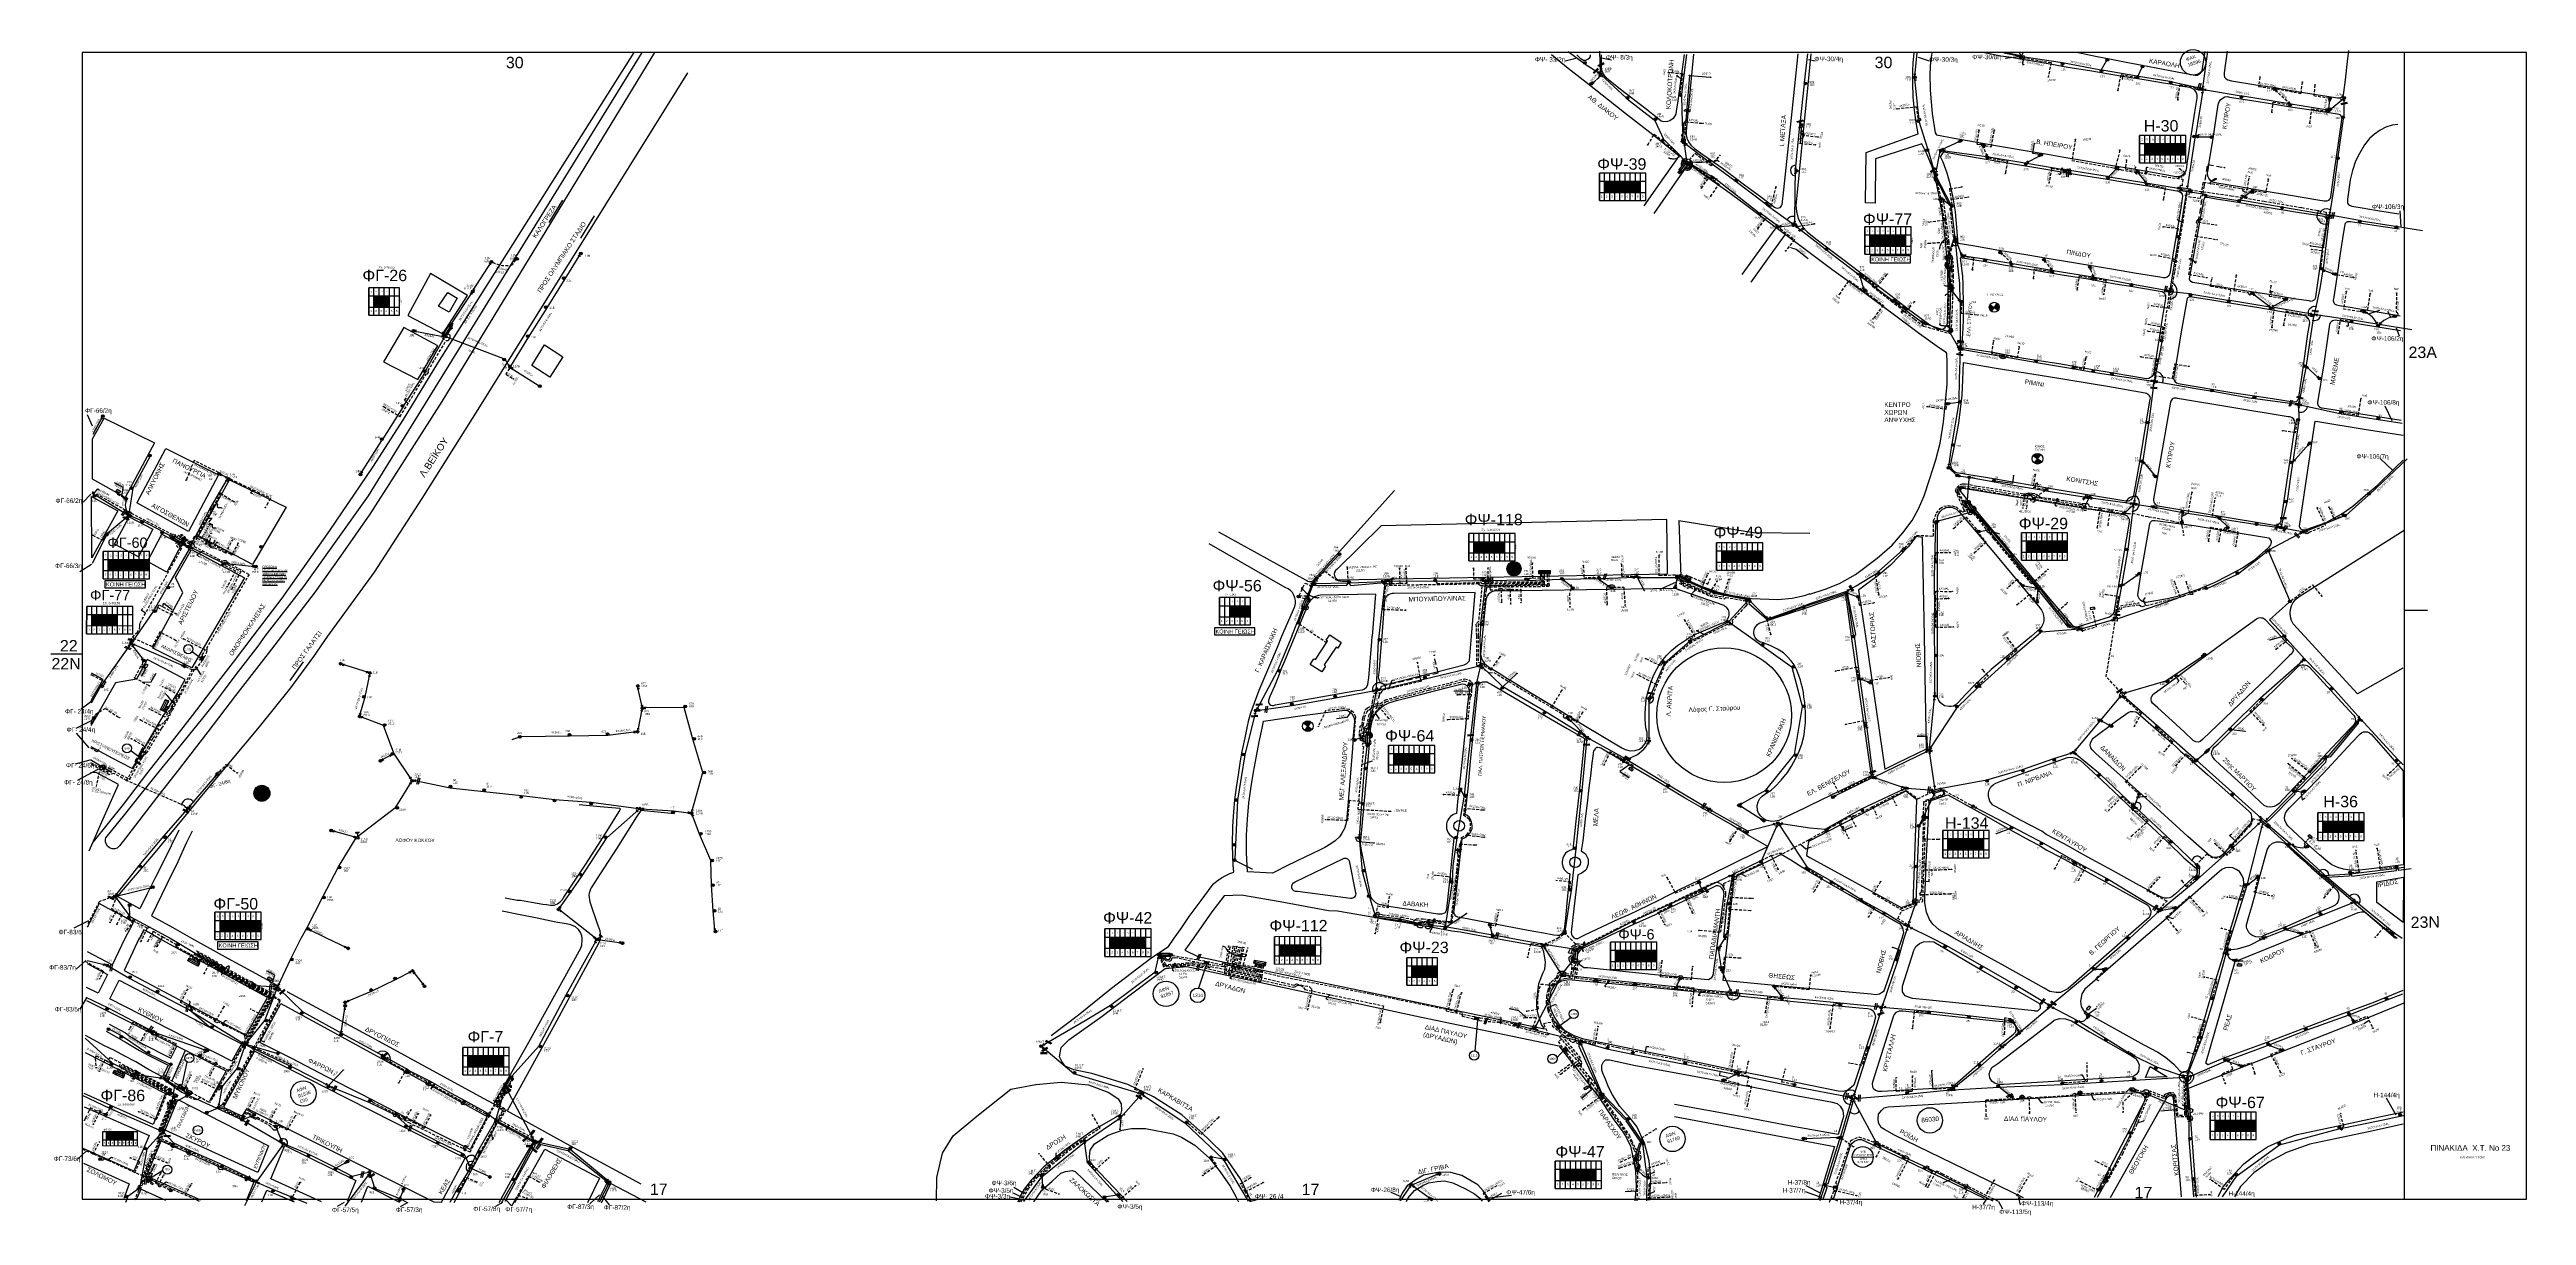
# Model space of a CAD drawing. Header units: millimetres. Extents: x 31 to 3826, y 22 to 1041.
# Drawn here: x 31 to 2197, y 22 to 1041 of the extents above; entities that cross this region are included whole.
import ezdxf
from ezdxf.enums import TextEntityAlignment as Align

# ---------------------------------------------------------------- set-up
doc = ezdxf.new("R2010")
doc.units = ezdxf.units.MM
doc.linetypes.add('DASHED', pattern=[19.05, 12.7, -6.35])
doc.linetypes.add('DASHEDX2', pattern=[38.1, 25.4, -12.7])
for name, color, linetype in [('Link Box 4 Διευθύνσεων', 7, 'Continuous'), ('Pillar OTE', 7, 'Continuous'), ('Άγνωστα', 7, 'Continuous'), ('Ασφαλειοκιβώτια Χ.Τ 6 αναχωρήσεων', 7, 'Continuous'), ('Ασφαλειοκιβώτια Χ.Τ 9 αναχωρήσεων', 7, 'Continuous'), ('Γέφυρες Εναέριου Δικτύου', 7, 'Continuous'), ('Γείωση', 7, 'Continuous'), ('Γυμνά εναέρια ΧΤ (1Φ)   2x16AL', 7, 'Continuous'), ('Γυμνά εναέρια ΧΤ (3Φ)   3x50+35CU', 7, 'Continuous'), ('Γυμνά εναέρια ΧΤ (3Φ)   4x16AL', 7, 'Continuous'), ('Γυμνά εναέρια ΧΤ (3Φ)   4x35AL', 7, 'Continuous'), ('Γυμνά εναέρια ΧΤ (3Φ)   4x35CU', 7, 'Continuous'), ('Γυμνά εναέρια ΧΤ (3Φ)   4x50AL', 7, 'Continuous'), ('Γυμνά εναέρια ΧΤ και ΦΟΠ (3Φ)   3x50+35+16CU', 7, 'Continuous'), ('Γυμνά εναέρια ΧΤ και ΦΟΠ (3Φ)   4x16+16AL', 7, 'Continuous'), ('Γυμνά εναέρια ΧΤ και ΦΟΠ (3Φ)   4x50+16AL', 7, 'Continuous'), ('Εναέρια παροχή ΧΤ 4x16', 7, 'SYN_LINE'), ('Εναέρια παροχή ΧΤ 4x25', 7, 'SYN_LINE'), ('Επίτονοι', 7, 'Continuous'), ('Επιγραφές - Σχήματα', 7, 'Continuous'), ('Καλώδια ΧΤ   15AL', 7, 'DASHED'), ('Καλώδια ΧΤ   2x6AL', 7, 'DASHED'), ('Καλώδια ΧΤ   3x150+50AL', 7, 'DASHED'), ('Καλώδια ΧΤ   3x150+50CU', 7, 'DASHED'), ('Καλώδια ΧΤ   3x150+70 XLPE', 7, 'DASHED'), ('Καλώδια ΧΤ   3x150+70AL', 7, 'DASHED'), ('Καλώδια ΧΤ   3x150AL+50CU', 7, 'DASHED'), ('Καλώδια ΧΤ   3x150AL+50XLPE', 7, 'DASHED'), ('Καλώδια ΧΤ   3x95+35 CU', 7, 'DASHED'), ('Καλώδια ΧΤ   3x95+50CU', 7, 'DASHED'), ('Καλώδια ΧΤ   3x95AL+50CU', 7, 'DASHED'), ('Καλώδια ΧΤ   4x25CU', 7, 'DASHED'), ('Καλώδια ΧΤ   4x50AL', 7, 'DASHED'), ('Καλώδια ΧΤ   4x50CU', 7, 'DASHED'), ('Καλώδια ΧΤ   4x6CU', 7, 'DASHED'), ('Μηχανική τομή', 7, 'Continuous'), ('Πελάτης μέσης τάσης', 7, 'Continuous'), ('Στύλος Ξύλινος', 7, 'Continuous'), ('Στύλος Ξύλινος @ 1', 7, 'Continuous'), ('Στύλος ΦΜ', 7, 'Continuous'), ('Στύλος ΦΜ @ 1', 7, 'Continuous'), ('Συνδέσεις', 7, 'Continuous'), ('Συνεστραμμένα ΧΤ   3x70+54.6+25 AL', 7, 'SYN_LINE'), ('Τομή', 7, 'Continuous'), ('Υποσταθμός εναέριος 2 στύλων', 7, 'Continuous'), ('Υποσταθμός πόλεως', 7, 'Continuous'), ('Υπόβαθρο ΔΕΗ', 7, 'Continuous'), ('Υπόγεια Καλώδια Δικτύου ΧΤ   .04', 7, 'DASHED'), ('Υπόγεια Καλώδια Δικτύου ΧΤ   .075', 7, 'DASHED'), ('Υπόγεια Καλώδια Δικτύου ΧΤ   .10', 7, 'DASHED'), ('Υπόγεια Καλώδια Δικτύου ΧΤ   .15', 7, 'DASHED'), ('Υπόγεια καλώδια Δικτύου ΧΤ και Παρ. ΧΤ - 3X150+70 AL', 7, 'DASHED'), ('Υπόγεια καλώδια Παροχών ΧΤ   .0225', 7, 'DASHED'), ('Υπόγεια καλώδια Παροχών ΧΤ   .075', 7, 'DASHED'), ('Υπόγεια καλώδια Παροχών ΧΤ   .10 -', 7, 'DASHED'), ('Υπόγεια καλώδια Παροχών ΧΤ   .15', 7, 'DASHED'), ('Υπόγεια καλώδια Παροχών ΧΤ   4x16AL', 7, 'DASHED'), ('Υπόγεια καλώδια Παροχών ΧΤ   4x16CU', 7, 'DASHED'), ('Υπόγεια καλώδια Παροχών ΧΤ   4x25', 7, 'DASHED'), ('Υπόγεια καλώδια Παροχών ΧΤ   4x50AL', 7, 'DASHED'), ('Υπόγεια καλώδια Παροχών ΧΤ   4x6', 7, 'DASHED'), ('Χώρος', 7, 'Continuous')]:
    doc.layers.add(name, color=color, linetype=linetype)
doc.styles.add('arial', font='arial.ttf')
doc.styles.get("Standard").update_dxf_attribs({"font": 'arial.ttf'})
doc.linetypes.add('SYN_LINE', pattern='A,0.5,-0.0001,["/\\/\\/\\/",Standard,S=0.1,R=0,X=0,Y=-0.05],-0.25', length=0.7501)
doc.dimstyles.new('ISO-25', dxfattribs={"dimtxt": 2.5, "dimasz": 2.5, "dimexe": 1.25, "dimexo": 0.625, "dimtad": 1, "dimtxsty": 'Standard', "dimcen": 2.5, "dimadec": 0, "dimazin": 0, "dimtfac": 1, "dimtmove": 0, "dimatfit": 3, "dimfxl": 1, "dimarcsym": 0})

# ---------------------------------------------------------------- blocks, each defined once
blk = doc.blocks.new('ΥΠΟΣΤΑΘΜΟΣ ΕΝΑΕΡΙΟΣ ΕΠΙ 2 ΣΤΥΛΩΝ')
at = {"layer": 'Υποσταθμός εναέριος 2 στύλων', "linetype": 'Continuous'}
for points in [[(-12, -2.1, 0.574793), (-8.5, -0.1, 0.268822), (-9.6, 2)], [(9.7, -2.1, 0.574793), (13.2, -0.1, 0.268822), (12, 1.9)]]:
    blk.add_hatch(color=256, dxfattribs=at).paths.add_polyline_path(points)
for p, q in [((-12, -2.1), (-9.6, 2)), ((9.7, -2.1), (12, 1.9))]:
    blk.add_line(p, q, dxfattribs=at)
for centre in [(-10.8, -0.1), (10.8, -0.1)]:
    blk.add_circle(centre, 2.36, dxfattribs=at)
at = {"layer": 'Υποσταθμός πόλεως', "linetype": 'Continuous', "ltscale": 40}
blk.add_lwpolyline([(-8.6, 2.8), (8.6, 2.8), (8.6, -2.8), (-8.6, -2.8)], close=True, dxfattribs=at)
for points in [[(-5.8, 0), (-8.6, 2.8)], [(-8.6, -2.8), (-5.8, 0)], [(-5.8, 0), (5.8, 0)], [(5.8, 0), (8.6, 2.8)], [(8.6, -2.8), (5.8, 0)]]:
    blk.add_lwpolyline(points, dxfattribs=at)
at = {"layer": 'Υποσταθμός εναέριος 2 στύλων', "ltscale": 40, "flags": 1}
for tag, p in [('ΜΕΤΑΣΧΗΜΑΤΙΣΜΟΣ', (14.1, 2.5)), ('ΙΣΧΥΣ', (14.1, -0.3)), ('ΑΡΙΘΜΟΣ', (14.2, -3))]:
    blk.add_attdef(tag, p, '', height=1.8, dxfattribs=at)
blk = doc.blocks.new('ΥΠΑΡΧΩΝ ΤΣΙΜΕΝΤΕΝΙΟΣ ΣΤΥΛΟΣ')
at = {"layer": 'Στύλος ΦΜ'}
blk.add_hatch(color=7, dxfattribs=at).paths.add_polyline_path([(-1.3, -2.3, 0.574793), (2.6, 0, 0.268822), (1.3, 2.3)])
at = {"layer": 'Στύλος ΦΜ', "color": 7}
blk.add_line((-1.3, -2.3), (1.3, 2.3), dxfattribs=at)
blk.add_circle((0, 0), 2.62, dxfattribs=at)
at = {"layer": 'Στύλος ΦΜ', "flags": 4}
for tag, p in [('ΤΥΠΟΣ', (-4.9, 3)), ('ΑΡΙΘΜΟΣ', (-4.7, 8.1))]:
    blk.add_attdef(tag, p, '', height=4, dxfattribs=at)
blk = doc.blocks.new('ΤΟΜΗ')
at = {"layer": 'Τομή', "ltscale": 40}
for p, q in [((-5.7, 0), (5.7, 0)), ((5.7, -2.3), (-5.7, -2.3))]:
    blk.add_line(p, q, dxfattribs=at)
blk = doc.blocks.new('ΜΗΧΑΝΙΚΗ ΤΟΜΗ')
at = {"layer": 'Μηχανική τομή', "ltscale": 40}
for p, q in [((-1.9, 0.8), (1.9, 0.8)), ((1.9, 0), (-1.9, 0))]:
    blk.add_line(p, q, dxfattribs=at)
blk = doc.blocks.new('LINK BOX 4 ΑΝΑΧΩΡΗΣΕΩΝ')
at = {"layer": 'Link Box 4 Διευθύνσεων', "ltscale": 40}
blk.add_hatch(color=256, dxfattribs=at).paths.add_polyline_path([(-3.5, 0), (-3.5, -4.7), (3.5, -4.7), (3.5, 0)])
for p, q in [((-3.5, 0), (-5.3, 0)), ((5.3, 0), (3.5, 0)), ((-3.5, -4.7), (-5.3, -4.7)), ((5.3, -4.7), (3.5, -4.7))]:
    blk.add_line(p, q, dxfattribs=at)
blk.add_lwpolyline([(-3.5, -4.7), (-3.5, 0), (3.5, 0), (3.5, -4.7)], close=True, dxfattribs=at)
blk = doc.blocks.new('ΥΠΑΡΧΩΝ ΞΥΛΙΝΟΣ ΣΤΥΛΟΣ')
at = {"layer": 'Στύλος Ξύλινος'}
h = blk.add_hatch(color=7, dxfattribs=at)
h.paths.add_polyline_path([(-2.6, 0, 0.270008), (-1.3, -2.3), (1.3, 2.3, 0.576266)])
h.paths.add_polyline_path([(-1.3, -2.3, 0.574793), (2.6, 0, 0.268822), (1.3, 2.3)])
at = {"layer": 'Στύλος Ξύλινος', "color": 7}
blk.add_line((-1.3, -2.3), (1.3, 2.3), dxfattribs=at)
blk.add_circle((0, 0), 2.62, dxfattribs=at)
at = {"layer": 'Στύλος Ξύλινος', "flags": 4}
for tag, p in [('ΑΡΙΘΜΟΣ', (-4.9, 8.6)), ('ΤΥΠΟΣ', (-4.8, 3.4))]:
    blk.add_attdef(tag, p, '', height=4, dxfattribs=at)
blk = doc.blocks.new('ΥΠΟΣΤΑΘΜΟΣ ΠΟΛΕΩΣ')
at = {"layer": 'Υποσταθμός πόλεως', "linetype": 'Continuous', "ltscale": 40}
blk.add_lwpolyline([(-8.6, 2.8), (8.6, 2.8), (8.6, -2.8), (-8.6, -2.8)], close=True, dxfattribs=at)
for points in [[(-5.8, 0), (-8.6, 2.8)], [(5.8, 0), (8.6, 2.8)], [(-8.6, -2.8), (-5.8, 0)], [(-5.8, 0), (5.8, 0)], [(8.6, -2.8), (5.8, 0)]]:
    blk.add_lwpolyline(points, dxfattribs=at)
at = {"layer": 'Υποσταθμός πόλεως', "linetype": 'SYN_LINE', "ltscale": 40, "flags": 1}
for tag, p in [('ΜΕΤΑΣΧΗΜΑΤΙΣΜΟΣ', (10.6, 2.4)), ('ΙΣΧΥΣ', (10.6, -0.4)), ('ΑΡΙΘΜΟΣ', (10.7, -3.1))]:
    blk.add_attdef(tag, p, '', height=1.8, dxfattribs=at)
blk = doc.blocks.new('_ΣΥΝΔΕΣΗ')
at = {"layer": 'Συνδέσεις', "linetype": 'SYN_LINE', "ltscale": 40}
blk.add_hatch(color=256, dxfattribs=at).paths.add_polyline_path([(0.5, 0, 1), (-0.5, 0, 1)])
at = {"layer": 'Συνδέσεις'}
blk.add_circle((0, 0), 0.5, dxfattribs=at)
blk = doc.blocks.new('ΑΣΦΑΛΕΙΟΚΙΒΩΤΙΟ ΥΠΟΣΤΑΘΜΟΥ 9 ΑΝΑΧΩΡΗΣΕΩΝ')
at = {"layer": 'Ασφαλειοκιβώτια Χ.Τ 9 αναχωρήσεων', "ltscale": 40}
for p, q in [((-23.8, 40.4), (24, 40.4)), ((-23.8, 31.4), (24, 31.4)), ((-23.8, 22.4), (24, 22.4)), ((-23.8, 13.4), (24, 13.4)), ((-23.8, 4.4), (24, 4.4)), ((-9.7, 40.4), (-9.7, -40.6)), ((9.9, 40.4), (9.9, -40.6)), ((-23.8, -4.6), (24, -4.6)), ((-23.8, -13.6), (24, -13.6)), ((-23.8, -22.6), (24, -22.6)), ((-23.8, -31.6), (24, -31.6))]:
    blk.add_line(p, q, dxfattribs=at)
at = {"layer": 'Ασφαλειοκιβώτια Χ.Τ 9 αναχωρήσεων'}
blk.add_lwpolyline([(-23.8, -40.6), (24, -40.6), (24, 40.4), (-23.8, 40.4)], close=True, dxfattribs=at)
for s, p in [('3', (-18.6, 19.9)), ('5', (-18.6, 1.9)), ('1', (-18.6, 37.6)), ('2', (-18.6, 29)), ('4', (-18.6, 10.9)), ('6', (-18.6, -7.2)), ('8', (-18.6, -25.2)), ('9', (-18.6, -33.9)), ('7', (-18.6, -15.5))]:
    blk.add_text(s, height=3.6, rotation=270, dxfattribs=at).set_placement(p)
at = {"layer": 'Ασφαλειοκιβώτια Χ.Τ 9 αναχωρήσεων', "ltscale": 40}
for tag, height, p in [('ΟΝΟΜΑ', 5, (-0.2, 44.3)), ('ΚΕΙΜΕΝΟ 1', 2, (17.1, 35.6)), ('ΚΕΙΜΕΝΟ 2', 2, (17.1, 26.9)), ('ΚΕΙΜΕΝΟ 3', 2, (17.1, 17.7)), ('ΚΕΙΜΕΝΟ 4', 2, (17.1, 8.7)), ('ΚΕΙΜΕΝΟ 5', 2, (17.1, -0.1)), ('ΣΧ', 2, (-0.1, -42.6)), ('ΚΕΙΜΕΝΟ 6', 2, (17.1, -9.1)), ('ΚΕΙΜΕΝΟ 7', 2, (17.1, -18.1)), ('ΚΕΙΜΕΝΟ 8', 2, (17.1, -26.9)), ('ΚΕΙΜΕΝΟ 9', 2, (17.1, -36))]:
    blk.add_attdef(tag, text='', height=height, dxfattribs=at).set_placement(p, align=Align.MIDDLE_CENTER)
blk = doc.blocks.new('ΑΣΦΑΛΕΙΟΚΙΒΩΤΙΟ ΥΠΟΣΤΑΘΜΟΥ 6 ΑΝΑΧΩΡΗΣΕΩΝ')
at = {"layer": 'Ασφαλειοκιβώτια Χ.Τ 6 αναχωρήσεων', "ltscale": 40}
for p, q in [((-23.9, 27), (23.9, 27)), ((-23.9, 18), (23.9, 18)), ((-23.9, 9), (23.9, 9)), ((-23.9, 0), (23.9, 0)), ((-9.8, 27), (-9.8, -27)), ((9.8, 27), (9.8, -27)), ((-23.9, -9), (23.9, -9)), ((-23.9, -18), (23.9, -18))]:
    blk.add_line(p, q, dxfattribs=at)
at = {"layer": 'Ασφαλειοκιβώτια Χ.Τ 6 αναχωρήσεων'}
blk.add_lwpolyline([(-23.9, -27), (23.9, -27), (23.9, 27), (-23.9, 27)], close=True, dxfattribs=at)
for s, p in [('1', (-18.6, 24.3)), ('2', (-18.6, 15.7)), ('3', (-18.6, 6.6)), ('4', (-18.6, -2.4)), ('5', (-18.6, -11.4)), ('6', (-18.6, -20.5))]:
    blk.add_text(s, height=3.6, rotation=270, dxfattribs=at).set_placement(p)
at = {"layer": 'Ασφαλειοκιβώτια Χ.Τ 6 αναχωρήσεων', "ltscale": 40}
for tag, height, p in [('ΟΝΟΜΑ', 5, (-0.3, 31.7)), ('ΚΕΙΜΕΝΟ 1', 2, (17, 22.4)), ('ΚΕΙΜΕΝΟ 2', 2, (17, 13.7)), ('ΚΕΙΜΕΝΟ 3', 2, (17, 4.3)), ('ΣΧ', 2, (-0.2, -29.2)), ('ΚΕΙΜΕΝΟ 4', 2, (17, -4.7)), ('ΚΕΙΜΕΝΟ 5', 2, (17, -13.5)), ('ΚΕΙΜΕΝΟ 6', 2, (17, -22.4))]:
    blk.add_attdef(tag, text='', height=height, dxfattribs=at).set_placement(p, align=Align.MIDDLE_CENTER)
blk = doc.blocks.new('ΓΕΙΩΣΗ')
at = {"layer": 'Γείωση', "ltscale": 40}
for p, q in [((-2.3, 11.4), (-3, 9.4)), ((-0.3, 11.4), (-1, 9.4)), ((0, 9.4), (0, 0)), ((1.7, 11.4), (1, 9.4)), ((3.7, 11.4), (3, 9.4))]:
    blk.add_line(p, q, dxfattribs=at)
blk.add_lwpolyline([(-3, 9.4), (3, 9.4)], dxfattribs=at)
blk = doc.blocks.new('ΕΠΙΤΟΝΟΣ')
at = {"layer": 'Επίτονοι', "lineweight": 40, "ltscale": 40}
blk.add_hatch(color=256, dxfattribs=at).paths.add_polyline_path([(-1.1, 6.5), (0, 9.1), (1.1, 6.5)])
for p, q in [((-1.1, 6.5), (0, 9.1)), ((1.1, 6.5), (-1.1, 6.5)), ((-1.1, 6.5), (0, 6.5)), ((0, 9.1), (1.1, 6.5)), ((0, 6.5), (0, 0))]:
    blk.add_line(p, q, dxfattribs=at)
blk = doc.blocks.new('ΠΡΟΒΛΕΠΟΜΕΝΟΣ ΤΣΙΜΕΝΤΕΝΙΟΣ ΣΤΥΛΟΣ')
at = {"layer": 'Στύλος ΦΜ', "color": 7}
blk.add_line((-1.3, -2.3), (1.3, 2.3), dxfattribs=at)
blk.add_circle((0, 0), 2.62, dxfattribs=at)
at = {"layer": 'Στύλος ΦΜ', "flags": 4}
for tag, p in [('ΑΡΙΘΜΟΣ', (-4, 8.3)), ('ΤΥΠΟΣ', (-4.1, 3.2))]:
    blk.add_attdef(tag, p, '', height=4, dxfattribs=at)
blk = doc.blocks.new('ΧΩΡΟΣ')
at = {"layer": 'Χώρος', "ltscale": 40, "true_color": 0xff4747}
blk.add_hatch(color=13, dxfattribs=at).paths.add_polyline_path([(12.2, -0.2, 1), (-13, -0.2, 1)])
at = {"layer": 'Χώρος', "ltscale": 40}
blk.add_circle((-0.4, -0.2), 12.6, dxfattribs=at)
at = {"layer": 'Χώρος', "ltscale": 30, "insert": (-3.1, 9.6), "char_height": 5.4, "width": 408.891, "attachment_point": 1}
blk.add_mtext('Φ', dxfattribs=at)
at = {"layer": 'Χώρος', "ltscale": 40}
blk.add_attdef('ΑΡΙΘΜΟΣ_001', (-5.2, -4), '', height=5.4, dxfattribs=at)
blk = doc.blocks.new('ΥΠΟΣΤΑΘΜΟΣ ΠΟΛΕΩΣ 9 ΑΝΑΧΩΡΗΣΕΩΝ')
at = {"layer": 'Υποσταθμός πόλεως', "ltscale": 40}
for p, q in [((-9.6, -2.8), (-9.6, -4)), ((-7.1, -2.8), (-7.1, -4)), ((-4.8, -2.8), (-4.8, -4)), ((-2.4, -2.8), (-2.4, -4)), ((0.1, -2.8), (0.1, -4)), ((2.5, -2.8), (2.5, -4)), ((5, -2.8), (5, -4)), ((7.5, -2.8), (7.5, -4)), ((9.6, -2.8), (9.6, -4))]:
    blk.add_line(p, q, dxfattribs=at)
blk.add_lwpolyline([(-10, 2.8), (10, 2.8), (10, -2.8), (-10, -2.8)], close=True, dxfattribs=at)
for points in [[(-7.2, 0), (-10, 2.8)], [(-10, -2.8), (-7.2, 0)], [(-7.2, 0), (7.2, 0)], [(7.2, 0), (10, 2.8)], [(10, -2.8), (7.2, 0)]]:
    blk.add_lwpolyline(points, dxfattribs=at)
at = {"layer": 'Υποσταθμός πόλεως', "linetype": 'SYN_LINE', "ltscale": 40, "flags": 1}
for tag, p in [('ΜΕΤΑΣΧΗΜΑΤΙΣΜΟΣ', (10.8, 1.7)), ('ΙΣΧΥΣ', (10.8, -1.1)), ('ΑΡΙΘΜΟΣ', (10.9, -3.8))]:
    blk.add_attdef(tag, p, '', height=1.8, dxfattribs=at)
blk = doc.blocks.new('ΠΕΛΑΤΗΣ ΜΕΣΗΣ ΤΑΣΗΣ')
at = {"layer": 'Πελάτης μέσης τάσης', "ltscale": 40, "true_color": 0x5db6e9}
blk.add_hatch(color=143, dxfattribs=at).paths.add_polyline_path([(3.5, 0, 1), (-3.5, 0, 1)])
at = {"layer": 'Πελάτης μέσης τάσης', "ltscale": 40}
blk.add_circle((0, 0), 3.5, dxfattribs=at)
at = {"layer": 'Πελάτης μέσης τάσης', "ltscale": 30, "insert": (-0.8, 2.7), "char_height": 1.5, "width": 113.581, "attachment_point": 1}
blk.add_mtext('X', dxfattribs=at)
at = {"layer": 'Πελάτης μέσης τάσης', "ltscale": 40}
blk.add_attdef('ΑΡΙΘΜΟΣ_001', (-1.3, -1.1), '', height=1.5, dxfattribs=at)
blk = doc.blocks.new('PILLAR ΟΤΕ')
at = {"layer": 'Pillar OTE', "ltscale": 40}
blk.add_lwpolyline([(-3.3, 2), (3.4, 2), (3.4, -2), (-3.3, -2)], close=True, dxfattribs=at)
at = {"layer": 'Pillar OTE', "insert": (-1.8, 0.7), "char_height": 1.357, "width": 109.961, "attachment_point": 1}
blk.add_mtext('{\\fArial|b1|i0|c161|p34;OTE}', dxfattribs=at)
blk = doc.blocks.new('TSONTA XT1')
at = {"ltscale": 40}
h = blk.add_hatch(color=256, dxfattribs=at)
h.dxf.hatch_style = 1
h.paths.add_polyline_path([(596, 2487.7), (597.1, 2488.8), (596, 2489.9), (594.9, 2488.8)])
blk.add_lwpolyline([(594.9, 2488.8), (596, 2489.9), (597.1, 2488.8), (596, 2487.7)], close=True, dxfattribs=at)

msp = doc.modelspace()

# ---------------------------------------------------------------- hatches: boundary and pattern name
for color, points in [(5, [(319, 825.6), (314.5, 825.6), (314.5, 815.8), (319, 815.8)]), (2, [(319, 815.8), (323.5, 815.8), (323.5, 825.6), (319, 825.6)]), (1, [(323.5, 815.8), (328, 815.8), (328, 825.6), (323.5, 825.6)])]:
    msp.add_hatch(color=color).paths.add_polyline_path(points)
at = {"layer": 'Pillar OTE', "ltscale": 40}
h = msp.add_hatch(color=256, dxfattribs=at)
h.dxf.hatch_style = 1
h.paths.add_polyline_path([(110.5, 501.5), (111.1, 501.4), (110.7, 502)])
h = msp.add_hatch(color=256, dxfattribs=at)
h.dxf.hatch_style = 1
h.paths.add_polyline_path([(114.3, 58.8), (114.9, 58.8), (114.5, 59.2)])
at = {"layer": 'Ασφαλειοκιβώτια Χ.Τ 6 αναχωρήσεων', "ltscale": 0.2}
h = msp.add_hatch(color=62, dxfattribs=at)
h.dxf.hatch_style = 1
h.paths.add_polyline_path([(1063, 554.8), (1063, 544.9), (1067.5, 544.9), (1067.5, 554.8)])
h = msp.add_hatch(color=1, dxfattribs=at)
h.dxf.hatch_style = 1
h.paths.add_polyline_path([(1067.5, 554.8), (1067.5, 544.9), (1072, 544.9), (1072, 554.8)])
h = msp.add_hatch(color=5, dxfattribs=at)
h.dxf.hatch_style = 1
h.paths.add_polyline_path([(1072, 554.8), (1072, 544.9), (1076.5, 544.9), (1076.5, 554.8)])
h = msp.add_hatch(color=27, dxfattribs=at)
h.dxf.hatch_style = 1
h.paths.add_polyline_path([(1076.5, 554.8), (1076.5, 544.9), (1081, 544.9), (1081, 554.8)])
at = {"layer": 'Ασφαλειοκιβώτια Χ.Τ 6 αναχωρήσεων'}
for color, points in [(133, [(1226.7, 240), (1222.2, 240), (1222.2, 230.1), (1226.7, 230.1)]), (5, [(1231.2, 240), (1226.7, 240), (1226.7, 230.1), (1231.2, 230.1)]), (25, [(1235.7, 240), (1231.2, 240), (1231.2, 230.1), (1235.7, 230.1)]), (1, [(1240.2, 240), (1235.7, 240), (1235.7, 230.1), (1240.2, 230.1)]), (30, [(1244.7, 240), (1240.2, 240), (1240.2, 230.1), (1244.7, 230.1)])]:
    msp.add_hatch(color=color, dxfattribs=at).paths.add_polyline_path(points)
at = {"layer": 'Ασφαλειοκιβώτια Χ.Τ 9 αναχωρήσεων'}
for color, points in [(6, [(1867.6, 958.7), (1863.1, 958.7), (1863.1, 948.8), (1867.6, 948.8)]), (27, [(1872.1, 958.7), (1867.6, 958.7), (1867.6, 948.8), (1872.1, 948.8)]), (30, [(1876.6, 958.7), (1872.1, 958.7), (1872.1, 948.8), (1876.6, 948.8)]), (133, [(1881.1, 958.7), (1876.6, 958.7), (1876.6, 948.8), (1881.1, 948.8)]), (85, [(1885.6, 958.7), (1881.1, 958.7), (1881.1, 948.8), (1885.6, 948.8)]), (5, [(1890.1, 958.7), (1885.6, 958.7), (1885.6, 948.8), (1890.1, 948.8)]), (1, [(1894.6, 958.7), (1890.1, 958.7), (1890.1, 948.8), (1894.6, 948.8)]), (2, [(1899.1, 958.7), (1894.6, 958.7), (1894.6, 948.8), (1899.1, 948.8)]), (173, [(1395.2, 925.8), (1390.7, 925.8), (1390.7, 916), (1395.2, 916)]), (27, [(1399.7, 925.8), (1395.2, 925.8), (1395.2, 916), (1399.7, 916)]), (133, [(1404.2, 925.8), (1399.7, 925.8), (1399.7, 916), (1404.2, 916)]), (6, [(1408.7, 925.8), (1404.2, 925.8), (1404.2, 916), (1408.7, 916)]), (62, [(1413.2, 925.8), (1408.7, 925.8), (1408.7, 916), (1413.2, 916)]), (2, [(1417.7, 925.8), (1413.2, 925.8), (1413.2, 916), (1417.7, 916)]), (1, [(1422.2, 925.8), (1417.7, 925.8), (1417.7, 916), (1422.2, 916)]), (30, [(1627.4, 878.9), (1622.9, 878.9), (1622.9, 869), (1627.4, 869)]), (6, [(1631.9, 878.9), (1627.4, 878.9), (1627.4, 869), (1631.9, 869)]), (1, [(1636.4, 878.9), (1631.9, 878.9), (1631.9, 869), (1636.4, 869)]), (27, [(1640.9, 878.9), (1636.4, 878.9), (1636.4, 869), (1640.9, 869)]), (85, [(1645.4, 878.9), (1640.9, 878.9), (1640.9, 869), (1645.4, 869)]), (5, [(1649.9, 878.9), (1645.4, 878.9), (1645.4, 869), (1649.9, 869)]), (133, [(1654.4, 878.9), (1649.9, 878.9), (1649.9, 869), (1654.4, 869)]), (2, [(1759.7, 601.5), (1764.2, 601.5), (1764.2, 611.4), (1759.7, 611.4)]), (1, [(1764.2, 601.5), (1768.7, 601.5), (1768.7, 611.4), (1764.2, 611.4)]), (85, [(1768.7, 601.5), (1773.2, 601.5), (1773.2, 611.4), (1768.7, 611.4)]), (5, [(1773.2, 601.5), (1777.7, 601.5), (1777.7, 611.4), (1773.2, 611.4)]), (30, [(1777.7, 601.5), (1782.2, 601.5), (1782.2, 611.4), (1777.7, 611.4)]), (133, [(1782.2, 601.5), (1786.7, 601.5), (1786.7, 611.4), (1782.2, 611.4)]), (62, [(1786.7, 601.5), (1791.2, 601.5), (1791.2, 611.4), (1786.7, 611.4)]), (27, [(1791.2, 601.5), (1795.7, 601.5), (1795.7, 611.4), (1791.2, 611.4)]), (30, [(72.3, 547.1), (67.8, 547.1), (67.8, 537.3), (72.3, 537.3)]), (27, [(76.8, 547.1), (72.3, 547.1), (72.3, 537.3), (76.8, 537.3)]), (85, [(81.3, 547.1), (76.8, 547.1), (76.8, 537.3), (81.3, 537.3)]), (151, [(85.8, 547.1), (81.3, 547.1), (81.3, 537.3), (85.8, 537.3)]), (6, [(90.3, 547.1), (85.8, 547.1), (85.8, 537.3), (90.3, 537.3)]), (6, [(1210.8, 425.5), (1206.3, 425.5), (1206.3, 415.7), (1210.8, 415.7)]), (5, [(1215.3, 425.5), (1210.8, 425.5), (1210.8, 415.7), (1215.3, 415.7)]), (2, [(1219.8, 425.5), (1215.3, 425.5), (1215.3, 415.7), (1219.8, 415.7)]), (133, [(1224.3, 425.5), (1219.8, 425.5), (1219.8, 415.7), (1224.3, 415.7)]), (30, [(1228.8, 425.5), (1224.3, 425.5), (1224.3, 415.7), (1228.8, 415.7)]), (85, [(1233.3, 425.5), (1228.8, 425.5), (1228.8, 415.7), (1233.3, 415.7)]), (173, [(1237.8, 425.5), (1233.3, 425.5), (1233.3, 415.7), (1237.8, 415.7)]), (173, [(1695.5, 351.1), (1691, 351.1), (1691, 341.3), (1695.5, 341.3)]), (30, [(1700, 351.1), (1695.5, 351.1), (1695.5, 341.3), (1700, 341.3)]), (85, [(1704.5, 351.1), (1700, 351.1), (1700, 341.3), (1704.5, 341.3)]), (2, [(1709, 351.1), (1704.5, 351.1), (1704.5, 341.3), (1709, 341.3)]), (1, [(1713.5, 351.1), (1709, 351.1), (1709, 341.3), (1713.5, 341.3)]), (27, [(1718, 351.1), (1713.5, 351.1), (1713.5, 341.3), (1718, 341.3)]), (133, [(1722.5, 351.1), (1718, 351.1), (1718, 341.3), (1722.5, 341.3)]), (151, [(2023.6, 366.5), (2019.1, 366.5), (2019.1, 356.6), (2023.6, 356.6)]), (1, [(2028.1, 366.5), (2023.6, 366.5), (2023.6, 356.6), (2028.1, 356.6)]), (62, [(2032.6, 366.5), (2028.1, 366.5), (2028.1, 356.6), (2032.6, 356.6)]), (2, [(2037.1, 366.5), (2032.6, 366.5), (2032.6, 356.6), (2037.1, 356.6)]), (6, [(2041.6, 366.5), (2037.1, 366.5), (2037.1, 356.6), (2041.6, 356.6)]), (27, [(2046.1, 366.5), (2041.6, 366.5), (2041.6, 356.6), (2046.1, 356.6)]), (173, [(2050.6, 366.5), (2046.1, 366.5), (2046.1, 356.6), (2050.6, 356.6)]), (30, [(2055.1, 366.5), (2050.6, 366.5), (2050.6, 356.6), (2055.1, 356.6)]), (173, [(184.4, 279.7), (179.9, 279.7), (179.9, 269.9), (184.4, 269.9)]), (30, [(188.9, 279.7), (184.4, 279.7), (184.4, 269.9), (188.9, 269.9)]), (1, [(193.4, 279.7), (188.9, 279.7), (188.9, 269.9), (193.4, 269.9)]), (133, [(197.9, 279.7), (193.4, 279.7), (193.4, 269.9), (197.9, 269.9)]), (85, [(202.4, 279.7), (197.9, 279.7), (197.9, 269.9), (202.4, 269.9)]), (151, [(206.9, 279.7), (202.4, 279.7), (202.4, 269.9), (206.9, 269.9)]), (6, [(211.4, 279.7), (206.9, 279.7), (206.9, 269.9), (211.4, 269.9)]), (2, [(215.9, 279.7), (211.4, 279.7), (211.4, 269.9), (215.9, 269.9)]), (30, [(958.1, 255.2), (962.6, 255.2), (962.6, 265), (958.1, 265)]), (2, [(962.6, 255.2), (967.1, 255.2), (967.1, 265), (962.6, 265)]), (1, [(967.1, 255.2), (971.6, 255.2), (971.6, 265), (967.1, 265)]), (62, [(971.6, 255.2), (976.1, 255.2), (976.1, 265), (971.6, 265)]), (5, [(976.1, 255.2), (980.6, 255.2), (980.6, 265), (976.1, 265)]), (85, [(980.6, 255.2), (985.1, 255.2), (985.1, 265), (980.6, 265)]), (25, [(985.1, 255.2), (989.6, 255.2), (989.6, 265), (985.1, 265)]), (30, [(1106.5, 248.6), (1111, 248.6), (1111, 258.4), (1106.5, 258.4)]), (6, [(1111, 248.6), (1115.5, 248.6), (1115.5, 258.4), (1111, 258.4)]), (2, [(1115.5, 248.6), (1120, 248.6), (1120, 258.4), (1115.5, 258.4)]), (62, [(1120, 248.6), (1124.5, 248.6), (1124.5, 258.4), (1120, 258.4)]), (1, [(1124.5, 248.6), (1129, 248.6), (1129, 258.4), (1124.5, 258.4)]), (5, [(1129, 248.6), (1133.5, 248.6), (1133.5, 258.4), (1129, 258.4)]), (133, [(1133.5, 248.6), (1138, 248.6), (1138, 258.4), (1133.5, 258.4)]), (25, [(1400.3, 243.8), (1404.8, 243.8), (1404.8, 253.6), (1400.3, 253.6)]), (173, [(1404.8, 243.8), (1409.3, 243.8), (1409.3, 253.6), (1404.8, 253.6)]), (2, [(1409.3, 243.8), (1413.8, 243.8), (1413.8, 253.6), (1409.3, 253.6)]), (133, [(1413.8, 243.8), (1418.3, 243.8), (1418.3, 253.6), (1413.8, 253.6)]), (1, [(1418.3, 243.8), (1422.8, 243.8), (1422.8, 253.6), (1418.3, 253.6)]), (5, [(1422.8, 243.8), (1427.3, 243.8), (1427.3, 253.6), (1422.8, 253.6)]), (85, [(1427.3, 243.8), (1431.8, 243.8), (1431.8, 253.6), (1427.3, 253.6)]), (6, [(1431.8, 243.8), (1436.3, 243.8), (1436.3, 253.6), (1431.8, 253.6)]), (62, [(401.2, 161.4), (396.7, 161.4), (396.7, 151.6), (401.2, 151.6)]), (27, [(401.2, 151.6), (405.7, 151.6), (405.7, 161.4), (401.2, 161.4)]), (1, [(410.2, 161.4), (405.7, 161.4), (405.7, 151.6), (410.2, 151.6)]), (151, [(410.2, 151.6), (414.7, 151.6), (414.7, 161.4), (410.2, 161.4)]), (173, [(414.7, 151.6), (419.2, 151.6), (419.2, 161.4), (414.7, 161.4)]), (133, [(419.2, 151.6), (423.7, 151.6), (423.7, 161.4), (419.2, 161.4)]), (5, [(423.7, 151.6), (428.2, 151.6), (428.2, 161.4), (423.7, 161.4)]), (1, [(1924.7, 95.3), (1929.2, 95.3), (1929.2, 105.1), (1924.7, 105.1)]), (6, [(1929.2, 95.3), (1933.7, 95.3), (1933.7, 105.1), (1929.2, 105.1)]), (27, [(1933.7, 95.3), (1938.2, 95.3), (1938.2, 105.1), (1933.7, 105.1)]), (5, [(1938.2, 95.3), (1942.7, 95.3), (1942.7, 105.1), (1938.2, 105.1)]), (85, [(1942.7, 95.3), (1947.2, 95.3), (1947.2, 105.1), (1942.7, 105.1)]), (2, [(1947.2, 95.3), (1951.7, 95.3), (1951.7, 105.1), (1947.2, 105.1)]), (133, [(1951.7, 95.3), (1956.2, 95.3), (1956.2, 105.1), (1951.7, 105.1)]), (173, [(1956.2, 95.3), (1960.7, 95.3), (1960.7, 105.1), (1956.2, 105.1)]), (5, [(1356.5, 62.2), (1352, 62.2), (1352, 52.3), (1356.5, 52.3)]), (85, [(1361, 62.2), (1356.5, 62.2), (1356.5, 52.3), (1361, 52.3)]), (30, [(1365.5, 62.2), (1361, 62.2), (1361, 52.3), (1365.5, 52.3)]), (1, [(1370, 62.2), (1365.5, 62.2), (1365.5, 52.3), (1370, 52.3)]), (133, [(1374.5, 62.2), (1370, 62.2), (1370, 52.3), (1374.5, 52.3)]), (62, [(1379, 62.2), (1374.5, 62.2), (1374.5, 52.3), (1379, 52.3)]), (27, [(1379, 52.3), (1383.5, 52.3), (1383.5, 62.2), (1379, 62.2)])]:
    msp.add_hatch(color=color, dxfattribs=at).paths.add_polyline_path(points)
at = {"layer": 'Ασφαλειοκιβώτια Χ.Τ 9 αναχωρήσεων', "ltscale": 20}
h = msp.add_hatch(color=27, dxfattribs=at)
h.dxf.hatch_style = 1
h.paths.add_polyline_path([(1276.5, 610.7), (1276.5, 600.9), (1281, 600.9), (1281, 610.7)])
h = msp.add_hatch(color=2, dxfattribs=at)
h.dxf.hatch_style = 1
h.paths.add_polyline_path([(1281, 610.7), (1281, 600.9), (1285.5, 600.9), (1285.5, 610.7)])
h = msp.add_hatch(color=133, dxfattribs=at)
h.dxf.hatch_style = 1
h.paths.add_polyline_path([(1285.5, 610.7), (1285.5, 600.9), (1290, 600.9), (1290, 610.7)])
h = msp.add_hatch(color=6, dxfattribs=at)
h.dxf.hatch_style = 1
h.paths.add_polyline_path([(1290, 610.7), (1290, 600.9), (1294.5, 600.9), (1294.5, 610.7)])
h = msp.add_hatch(color=30, dxfattribs=at)
h.dxf.hatch_style = 1
h.paths.add_polyline_path([(1294.5, 610.7), (1294.5, 600.9), (1299, 600.9), (1299, 610.7)])
h = msp.add_hatch(color=173, dxfattribs=at)
h.dxf.hatch_style = 1
h.paths.add_polyline_path([(1299, 610.7), (1299, 600.9), (1303.5, 600.9), (1303.5, 610.7)])
at = {"layer": 'Ασφαλειοκιβώτια Χ.Τ 9 αναχωρήσεων'}
h = msp.add_hatch(color=5, dxfattribs=at)
h.dxf.hatch_style = 1
h.paths.add_polyline_path([(82.1, 595.1), (82.1, 585.3), (86.6, 585.3), (86.6, 595.1)])
h = msp.add_hatch(color=2, dxfattribs=at)
h.dxf.hatch_style = 1
h.paths.add_polyline_path([(86.6, 595.1), (86.6, 585.3), (91.1, 585.3), (91.1, 595.1)])
h = msp.add_hatch(color=30, dxfattribs=at)
h.dxf.hatch_style = 1
h.paths.add_polyline_path([(91.1, 595.1), (91.1, 585.3), (95.6, 585.3), (95.6, 595.1)])
h = msp.add_hatch(color=27, dxfattribs=at)
h.dxf.hatch_style = 1
h.paths.add_polyline_path([(95.6, 595.1), (95.6, 585.3), (100.1, 585.3), (100.1, 595.1)])
h = msp.add_hatch(color=173, dxfattribs=at)
h.dxf.hatch_style = 1
h.paths.add_polyline_path([(100.1, 595.1), (100.1, 585.3), (104.6, 585.3), (104.6, 595.1)])
h = msp.add_hatch(color=133, dxfattribs=at)
h.dxf.hatch_style = 1
h.paths.add_polyline_path([(104.6, 595.1), (104.6, 585.3), (109.1, 585.3), (109.1, 595.1)])
h = msp.add_hatch(color=6, dxfattribs=at)
h.dxf.hatch_style = 1
h.paths.add_polyline_path([(109.1, 595.1), (109.1, 585.3), (113.6, 585.3), (113.6, 595.1)])
h = msp.add_hatch(color=62, dxfattribs=at)
h.dxf.hatch_style = 1
h.paths.add_polyline_path([(113.6, 595.1), (113.6, 585.3), (118.1, 585.3), (118.1, 595.1)])
at = {"layer": 'Ασφαλειοκιβώτια Χ.Τ 9 αναχωρήσεων', "ltscale": 20}
h = msp.add_hatch(color=1, dxfattribs=at)
h.dxf.hatch_style = 1
h.paths.add_polyline_path([(1493.2, 602.7), (1493.2, 592.8), (1497.7, 592.8), (1497.7, 602.7)])
h = msp.add_hatch(color=85, dxfattribs=at)
h.dxf.hatch_style = 1
h.paths.add_polyline_path([(1497.7, 602.7), (1497.7, 592.8), (1502.2, 592.8), (1502.2, 602.7)])
h = msp.add_hatch(color=5, dxfattribs=at)
h.dxf.hatch_style = 1
h.paths.add_polyline_path([(1502.2, 602.7), (1502.2, 592.8), (1506.7, 592.8), (1506.7, 602.7)])
h = msp.add_hatch(color=27, dxfattribs=at)
h.dxf.hatch_style = 1
h.paths.add_polyline_path([(1506.7, 602.7), (1506.7, 592.8), (1511.2, 592.8), (1511.2, 602.7)])
h = msp.add_hatch(color=2, dxfattribs=at)
h.dxf.hatch_style = 1
h.paths.add_polyline_path([(1511.2, 602.7), (1511.2, 592.8), (1515.7, 592.8), (1515.7, 602.7)])
h = msp.add_hatch(color=62, dxfattribs=at)
h.dxf.hatch_style = 1
h.paths.add_polyline_path([(1515.7, 602.7), (1515.7, 592.8), (1520.2, 592.8), (1520.2, 602.7)])
h = msp.add_hatch(color=6, dxfattribs=at)
h.dxf.hatch_style = 1
h.paths.add_polyline_path([(1520.2, 602.7), (1520.2, 592.8), (1524.7, 592.8), (1524.7, 602.7)])
h = msp.add_hatch(color=133, dxfattribs=at)
h.dxf.hatch_style = 1
h.paths.add_polyline_path([(1524.7, 602.7), (1524.7, 592.8), (1529.2, 592.8), (1529.2, 602.7)])
at = {"layer": 'Επιγραφές - Σχήματα'}
h = msp.add_hatch(color=1, dxfattribs=at)
h.paths.add_polyline_path([(1734, 819), (1731.4, 815.4), (1734.9, 813, 0.158648), (1735.8, 815.6, 0.239646)])
h.paths.add_polyline_path([(1731.4, 815.4), (1727.8, 817.8, 0.140748), (1727.1, 815.6, 0.245453), (1729, 812)])
at = {"layer": 'Επιγραφές - Σχήματα', "ltscale": 40}
h = msp.add_hatch(color=1, dxfattribs=at)
h.paths.add_polyline_path([(1765.6, 686), (1769.3, 683.2), (1772.1, 686.9, 0.414214)])
h.paths.add_polyline_path([(1769.3, 683.2), (1766.5, 679.5, 0.414214), (1773, 680.4)])
at = {"layer": 'Επιγραφές - Σχήματα'}
for points in [[(1835.7, 541.4), (1839.1, 544.6), (1835.9, 544.8)], [(1938.2, 389.4), (1939.5, 388), (1940.3, 391.1), (1940.2, 391.2)], [(1780.7, 206.3), (1778.8, 204.2), (1779.9, 203.2)], [(1852.6, 162.7), (1850.2, 164.2), (1849.4, 162.9)], [(1901.2, 144.1), (1897.8, 140.9), (1901, 140.7)], [(1606.6, 126.8), (1605.6, 123.8), (1608.8, 122.7)]]:
    msp.add_hatch(color=256, dxfattribs=at).paths.add_polyline_path(points)
at = {"layer": 'Επιγραφές - Σχήματα', "ltscale": 40}
h = msp.add_hatch(color=1, dxfattribs=at)
h.paths.add_polyline_path([(1127.5, 452.2), (1131.2, 449.4), (1134, 453.1, 0.414214)])
h.paths.add_polyline_path([(1131.2, 449.4), (1128.4, 445.7, 0.414214), (1134.9, 446.6)])
at = {"layer": 'Καλώδια ΧΤ   3x150AL+50XLPE', "linetype": 'DASHED', "lineweight": -3, "ltscale": 0.2}
h = msp.add_hatch(color=6, dxfattribs=at)
h.dxf.hatch_style = 1
h.paths.add_polyline_path([(80.6, 87.8), (84, 87.7), (84, 95.1), (80.6, 95.1)])
h = msp.add_hatch(color=5, dxfattribs=at)
h.dxf.hatch_style = 1
h.paths.add_polyline_path([(84, 87.7), (87.5, 87.7), (87.5, 95.1), (84, 95.1)])
h = msp.add_hatch(color=1, dxfattribs=at)
h.dxf.hatch_style = 1
h.paths.add_polyline_path([(87.5, 87.7), (90.8, 87.7), (90.8, 95.1), (87.5, 95.1)])
h = msp.add_hatch(color=25, dxfattribs=at)
h.dxf.hatch_style = 1
h.paths.add_polyline_path([(90.8, 87.7), (94.2, 87.7), (94.2, 95.1), (90.8, 95.1)])
h = msp.add_hatch(color=2, dxfattribs=at)
h.dxf.hatch_style = 1
h.paths.add_polyline_path([(97.5, 95.1), (94.2, 95.1), (94.2, 87.7), (97.5, 87.7)])
h = msp.add_hatch(color=30, dxfattribs=at)
h.dxf.hatch_style = 1
h.paths.add_polyline_path([(97.5, 87.7), (100.9, 87.7), (100.9, 95.1), (97.5, 95.1)])
h = msp.add_hatch(color=62, dxfattribs=at)
h.dxf.hatch_style = 1
h.paths.add_polyline_path([(100.9, 87.7), (104.3, 87.7), (104.3, 95.1), (100.9, 95.1)])

# ---------------------------------------------------------------- linework, layer by layer
at = {"color": 5}
for points in [[(67.8, 653.5), (70.1, 652)], [(71.3, 651.3), (98.8, 634.5)], [(148.3, 609), (153, 606.3)]]:
    msp.add_lwpolyline(points, dxfattribs=at)
at = {"color": 173}
msp.add_lwpolyline([(144.1, 609.9), (143.7, 608.2), (145.1, 607.2), (146.3, 607.2), (147.6, 608.2), (152.7, 605.2)], dxfattribs=at)
at = {"color": 6, "linetype": 'DASHED', "ltscale": 0.2}
msp.add_lwpolyline([(160.7, 614.9), (159.4, 614.2), (158, 614.8), (157.3, 615.2), (154.2, 609.3), (148.6, 612.3, 0.736967), (144.1, 613)], format="xyb", dxfattribs=at)
at = {"color": 1, "linetype": 'SYN_LINE', "ltscale": 10}
for points in [[(1134.6, 572.9), (1130.5, 563.3)], [(1131.1, 558.8), (1132.5, 558.4), (1133.2, 559.2), (1133.3, 560.6), (1133.3, 560.6), (1132.7, 561.1), (1132.1, 561.7)]]:
    msp.add_lwpolyline(points, dxfattribs=at)
at = {"color": 27, "ltscale": 0.2}
for points in [[(1198.6, 575), (1193, 525.4)], [(1334.6, 582), (1334.5, 577.2)], [(1191.4, 481.9), (1192.9, 524.7), (1192.9, 524.7)]]:
    msp.add_lwpolyline(points, dxfattribs=at)
at = {"color": 2, "ltscale": 0.2}
msp.add_lwpolyline([(1286.5, 575.2), (1282.3, 539)], dxfattribs=at)
at = {"color": 27, "linetype": 'DASHED', "ltscale": 0.2}
msp.add_lwpolyline([(1323.3, 577.5), (1324.8, 577.6), (1324.4, 578.8), (1334.4, 579)], dxfattribs=at)
at = {"color": 85, "ltscale": 0.2}
for points in [[(1419.9, 579.4), (1452.9, 579.3), (1453.6, 579.8)], [(1455.4, 581.3), (1457.2, 582), (1458.8, 581.8), (1459.2, 581.2), (1459.2, 581.2), (1459.3, 580.6), (1459.2, 579.9)]]:
    msp.add_lwpolyline(points, dxfattribs=at)
for points in [[(2110.5, 550.4), (2090.3, 550.4)], [(31.9, 512.7), (59.7, 512.7)]]:
    msp.add_lwpolyline(points)
at = {"color": 62, "ltscale": 0.2}
msp.add_lwpolyline([(1117.2, 528.2), (1121.6, 539.2)], dxfattribs=at)
at = {"ltscale": 0.2}
msp.add_lwpolyline([(1282.3, 537.5), (1282, 528.2)], dxfattribs=at)
at = {"layer": 'Pillar OTE', "ltscale": 40}
for points in [[(110.7, 502), (111.1, 501.4), (110.5, 501.5), (110.7, 502)], [(77.3, 82.5), (77.3, 95.1), (107.6, 95.1), (107.6, 82.4), (77.3, 82.5)], [(77.3, 87.8), (107.6, 87.7)], [(80.6, 82.5), (80.6, 95.1)], [(84, 82.5), (84, 95.1)], [(87.5, 82.5), (87.5, 95.1)], [(90.8, 82.5), (90.8, 95.1)], [(94.2, 82.5), (94.2, 95.1)], [(97.5, 82.5), (97.5, 95.1)], [(100.9, 82.4), (100.9, 95.1)], [(104.3, 82.4), (104.3, 95.1)], [(114.5, 59.2), (114.9, 58.8), (114.3, 58.8), (114.5, 59.2)]]:
    msp.add_lwpolyline(points, dxfattribs=at)
at = {"layer": 'Άγνωστα', "color": 133, "linetype": 'SYN_LINE', "ltscale": 10}
msp.add_line((302.3, 459.1), (306.9, 475.1), dxfattribs=at)
at = {"layer": 'Άγνωστα', "color": 133}
for points in [[(1387.1, 1020.6), (1386.6, 1039.4)], [(2019.5, 867.7), (2023.4, 894.9)], [(2008, 869.3), (2019.5, 867.7)], [(1871.8, 752.1), (1878.4, 785.5)], [(1866.9, 715.3), (1871.4, 749.7)], [(1872.7, 750.7), (1907.9, 744.6), (1920.6, 742.4)], [(1922.6, 742.1), (1956.5, 736.2), (1958.4, 736)], [(1959.6, 735.8), (1996.6, 730.8)], [(1861.6, 681.7), (1866.7, 713.9)], [(1853.8, 644.8), (1861.3, 680)], [(347.3, 402.7), (331.9, 425.7), (322.8, 450), (303.1, 457.5)], [(300.2, 352.9), (333.7, 378.5), (347.3, 400.7)], [(230.7, 222.3), (241.7, 246.1), (250.8, 264.1), (255.7, 272.8), (269.8, 300.2), (283.5, 326.5), (299.1, 351.7)], [(1190.8, 282.8), (1191.4, 282.4), (1211.9, 279.4), (1227, 276.9)], [(1232.1, 274.9), (1231.6, 273.8), (1230.8, 273.2), (1229.3, 273.1), (1227.9, 273.4), (1227.3, 274.2), (1227, 275), (1226.8, 276.3), (1226.8, 276.9)], [(275.6, 134.6), (310.6, 120.4), (333.1, 109.6), (343.4, 100.7)]]:
    msp.add_lwpolyline(points, dxfattribs=at)
at = {"layer": 'Άγνωστα', "color": 30, "linetype": 'DASHED', "ltscale": 0.2}
for points in [[(1892.1, 996.9), (1894.1, 1010), (1906.3, 1007.7), (1907.1, 1007), (1908.4, 1006.1), (1909.8, 1005.6), (1911.3, 1005.5), (1912.3, 1005.5)], [(1977.7, 1006.3), (1978.5, 1006.5), (1999.9, 1002.5), (2001, 1012.3)], [(1821.6, 622.6), (1824, 638.1), (1825.6, 637.9)], [(1825.6, 637.9), (1831.3, 637.2), (1832.3, 638.2), (1833, 638.4), (1834.1, 638.1), (1834.5, 637.5), (1834.4, 636.7)], [(1831, 625), (1832.8, 637), (1834.4, 636.7)], [(1834.4, 636.7), (1843.6, 635.4)], [(186.1, 592.8), (205.3, 582.1), (168.5, 518.1), (168.5, 515), (166.5, 510.4)], [(1086.5, 241.1), (1085, 235), (1058.6, 240.9), (1057.6, 239.1), (1045.1, 240.8)], [(1085.8, 235.7), (1057.2, 242.3), (1056.3, 241.9), (1056.2, 240.5), (1045.6, 243.1)], [(1085.8, 235.7), (1104.6, 231.3), (1186.4, 215.3), (1252.4, 202), (1252.3, 200.5), (1276.6, 195.6)]]:
    msp.add_lwpolyline(points, dxfattribs=at)
at = {"layer": 'Άγνωστα', "color": 30}
for points in [[(1913.9, 1005.1), (1907.4, 965.3)], [(1914.5, 1005.9), (1947.4, 1000.5)], [(1948.7, 1000.3), (1989.7, 993.6)], [(2025.3, 988.5), (2036.6, 997.9)], [(1991, 993.4), (2023.3, 988.1)], [(1906.9, 963.8), (1900.1, 919.4)], [(1175.2, 352.3), (1173.2, 352.1), (1173.1, 350.8), (1174, 349.1), (1178.8, 348.2), (1189, 347.4)], [(1633.5, 204.1), (1647.1, 244.4), (1652.8, 264.1), (1655.8, 273.8)], [(1779.8, 205.3), (1752, 221.7), (1721.1, 239.5), (1689.6, 257.6), (1676.9, 264.1), (1656.9, 274)], [(202.9, 172), (219, 192.2), (229.9, 220.3)], [(108.6, 44.9), (99.3, 38.3), (97.2, 33.1)]]:
    msp.add_lwpolyline(points, dxfattribs=at)
at = {"layer": 'Άγνωστα', "color": 2, "linetype": 'DASHED', "ltscale": 0.2}
for points in [[(1646.4, 989.1), (1663.5, 990.9), (1664.7, 980.6), (1665.9, 980.9), (1666.7, 980.6), (1667.1, 980.1), (1667.2, 979.6), (1666.8, 978.9), (1665.9, 978.9)], [(1483.4, 912.5), (1490.8, 923)], [(1696, 622.2), (1706.7, 632.4), (1717.1, 620.4)], [(185, 600.9), (190.9, 612.1), (190.9, 612.1)], [(1335.7, 582.2), (1335.9, 575.4), (1289, 575.1), (1288, 575.9)], [(1459.8, 576.4), (1459.2, 575.1), (1463.5, 573), (1464.2, 573.7), (1482.7, 565.5), (1489.1, 576.1)], [(1475.1, 568.9), (1481.3, 582.6)], [(1518.5, 288.1), (1499.5, 289.2), (1500.2, 294.1), (1502.7, 314.5), (1502.7, 317.1)], [(1907.2, 316), (1899.7, 309.3), (1895.5, 314.6)], [(1496.6, 266.2), (1498, 268.5), (1499.6, 283.3), (1500.1, 289.3), (1501.5, 299.8), (1520.4, 298.9)], [(1091.3, 240.2), (1089.2, 228.7), (1060.1, 235.1), (1063.4, 256.4)], [(1064.3, 234.2), (1067.5, 256.7)], [(1439.6, 230.3), (1441, 244.4)], [(1322.7, 200.3), (1332.9, 202.2), (1332.5, 206.7), (1332.4, 212.2), (1333.7, 219.8), (1334.9, 224), (1344, 223.1), (1349.7, 228.7), (1350.4, 230.4), (1351.8, 233.2), (1353.2, 233.9), (1355.6, 233.2), (1356.3, 231.5), (1356.2, 230.7)], [(1828.5, 236.2), (1820.1, 228.9), (1822.5, 226.9)], [(1823.1, 42.9), (1823.1, 42.9), (1806.7, 51.5)]]:
    msp.add_lwpolyline(points, dxfattribs=at)
at = {"layer": 'Άγνωστα', "color": 62, "linetype": 'SYN_LINE', "ltscale": 10}
msp.add_lwpolyline([(1459.6, 940.4), (1458.5, 941.3), (1458.3, 942.2), (1458.7, 943.9), (1459.9, 945.1), (1461.1, 945.5), (1462.2, 945), (1462.7, 944), (1462.8, 943.7), (1462.8, 943.7), (1462.8, 943.7), (1460.5, 958.5)], dxfattribs=at)
at = {"layer": 'Άγνωστα', "color": 173}
for points in [[(1461, 958.9), (1481.3, 943.3)], [(1504.7, 926.1), (1482.9, 942.2)], [(1531, 906.2), (1505.8, 925.2)], [(1532.2, 905.2), (1556.3, 887.9)], [(1375.4, 439.4), (1338.8, 462.2), (1301.8, 483.8), (1282.5, 502.5)], [(154.7, 200.4), (201.1, 171.8)], [(203.1, 170.5), (246.6, 149.8), (274.8, 135.4)]]:
    msp.add_lwpolyline(points, dxfattribs=at)
at = {"layer": 'Άγνωστα'}
for points in [[(1563.4, 974.1), (1563.5, 973.5), (1563.1, 972.7), (1562.8, 972.4), (1561.7, 958.9)], [(1686.5, 909.8), (1693.6, 904.4)], [(1528.9, 367.3), (1508.1, 380.2), (1531.8, 393.6), (1556.8, 424.6), (1563.8, 466.7), (1554.9, 500.7), (1528.2, 519.6), (1516.5, 528.2), (1499.7, 540)], [(1843.1, 479.5), (1840.7, 476.9), (1843.5, 474.7), (1845.8, 477.3), (1843.1, 479.5), (1843.5, 474.7)], [(1013.2, 240.1), (1013.4, 240), (1013.6, 239.9), (1013.8, 239.8), (1014, 239.8), (1014.2, 239.8), (1014.4, 239.8), (1014.5, 239.9), (1014.7, 239.9), (1014.8, 240), (1015, 240), (1015.1, 240.1), (1015.2, 240.2), (1015.3, 240.3), (1015.3, 240.4), (1015.4, 240.5), (1015.5, 240.6), (1015.5, 240.7), (1015.5, 240.8), (1015.6, 240.9), (1015.6, 241), (1015.6, 241.1), (1015.6, 241.2), (1015.6, 241.2), (1015.6, 241.3), (1015.5, 241.4), (1015.5, 241.5), (1015.5, 241.6), (1015.4, 241.6), (1015.4, 241.7), (1015.4, 241.7), (1015.3, 241.8), (1015.3, 241.8), (1015.2, 241.8), (1015.2, 241.9), (1015.1, 241.9), (1015, 241.9), (1015, 241.9), (1014.9, 241.9), (1014.8, 241.9), (1014.8, 241.9), (1014.7, 241.8), (1014.7, 241.8), (1014.6, 241.8), (1014.5, 241.7), (1014.5, 241.7), (1014.4, 241.6), (1014.4, 241.6), (1014.3, 241.5), (1014.3, 241.4), (1014.3, 241.4), (1014.2, 241.3), (1014.2, 241.2), (1014.1, 241.1), (1014.1, 241), (1014.1, 240.8), (1014, 240.7), (1014, 240.6), (1013.9, 240.4), (1013.9, 240.3), (1013.8, 240.1), (1013.8, 239.9), (1013.7, 239.7), (1013.7, 239.6), (1013.6, 239.4), (1013.5, 239.2), (1013.5, 239), (1013.4, 238.8), (1013.3, 238.6), (1013.2, 238.3), (1013.2, 238.1), (1013.1, 237.9), (1013, 237.7), (1013, 237.5), (1012.9, 237.3), (1012.9, 237.2), (1012.9, 237), (1012.9, 236.8), (1012.9, 236.6), (1012.9, 236.5), (1012.9, 236.3), (1013, 236.1), (1013, 236), (1013.1, 235.9), (1013.2, 235.8), (1013.3, 235.7), (1013.5, 235.6), (1013.8, 235.6), (1014.1, 235.7)], [(1646.2, 246.5), (1648.6, 253.9), (1642.8, 256)], [(1393.8, 224.3), (1393.7, 224.7), (1393.6, 225.1), (1393.6, 225.5), (1393.5, 225.7), (1393.6, 226), (1393.6, 226.2), (1393.6, 226.3), (1393.7, 226.5), (1393.8, 226.6), (1393.8, 226.7), (1393.9, 226.7), (1394, 226.8), (1394.1, 226.8), (1394.1, 226.8), (1394.2, 226.8), (1394.3, 226.8), (1394.3, 226.7), (1394.4, 226.7), (1394.4, 226.6), (1394.5, 226.6), (1394.5, 226.5), (1394.6, 226.4), (1394.6, 226.4), (1394.6, 226.3), (1394.6, 226.2), (1394.6, 226.1), (1394.6, 226.1), (1394.6, 226), (1394.5, 225.9), (1394.5, 225.8), (1394.4, 225.8), (1394.4, 225.7), (1394.3, 225.6), (1394.3, 225.5), (1394.2, 225.4), (1394.1, 225.3), (1394, 225.2), (1393.8, 225.1), (1393.7, 224.9), (1393.5, 224.8), (1393.3, 224.6), (1393, 224.4), (1392.8, 224.1), (1392.5, 223.9), (1392.2, 223.7), (1391.9, 223.4), (1391.7, 223.2), (1391.4, 222.9), (1391.2, 222.7), (1391, 222.5), (1390.9, 222.3), (1390.9, 222.1), (1391, 222), (1391.3, 221.8), (1391.7, 221.7), (1392.2, 221.6)], [(1366, 152.8), (1366.1, 153.1), (1366.2, 153.3), (1366.3, 153.6), (1366.5, 153.7), (1366.6, 153.9), (1366.8, 154), (1367, 154.1), (1367.2, 154.2), (1367.4, 154.3), (1367.7, 154.4), (1367.9, 154.4), (1368.2, 154.4), (1368.4, 154.5), (1368.7, 154.5), (1368.9, 154.5), (1369.1, 154.4), (1369.3, 154.4), (1369.5, 154.4), (1369.7, 154.3), (1369.8, 154.3), (1369.9, 154.2), (1370.1, 154.2), (1370.2, 154.1), (1370.2, 154), (1370.3, 153.9), (1370.4, 153.8), (1370.4, 153.7), (1370.4, 153.6), (1370.4, 153.5), (1370.4, 153.4), (1370.4, 153.3), (1370.4, 153.2), (1370.4, 153.2), (1370.4, 153.1), (1370.3, 153), (1370.2, 152.9), (1370.2, 152.8), (1370.1, 152.8), (1369.9, 152.7), (1369.8, 152.7), (1369.7, 152.6), (1369.5, 152.6), (1369.3, 152.5), (1369.1, 152.5), (1368.9, 152.5), (1368.6, 152.5), (1368.4, 152.5), (1368.1, 152.5), (1367.8, 152.4), (1367.5, 152.4), (1367.2, 152.4), (1366.9, 152.4), (1366.6, 152.4), (1366.3, 152.4), (1366, 152.4), (1365.7, 152.4), (1365.4, 152.4), (1365.1, 152.3), (1364.9, 152.3), (1364.6, 152.3), (1364.4, 152.2), (1364.2, 152.2), (1364, 152.2), (1363.9, 152.1), (1363.8, 152.1), (1363.7, 152), (1363.6, 151.9), (1363.5, 151.9), (1363.5, 151.8), (1363.5, 151.7), (1363.5, 151.6), (1363.6, 151.5), (1363.6, 151.4), (1363.7, 151.2), (1363.7, 151.1), (1363.8, 151), (1363.9, 150.8), (1364, 150.7), (1364, 150.6), (1364.1, 150.5)], [(366.3, 134.4), (366.2, 134.5), (366.1, 134.7), (366, 134.9), (366, 135.1), (366, 135.3), (366.1, 135.5), (366.2, 135.7), (366.3, 135.8), (366.4, 135.9), (366.5, 136), (366.6, 136.1), (366.7, 136.1), (366.8, 136.1), (366.9, 136.1), (367, 136.1), (367.1, 136), (367.2, 136), (367.2, 135.9), (367.3, 135.8), (367.3, 135.8), (367.3, 135.7), (367.3, 135.6), (367.3, 135.5), (367.3, 135.4), (367.3, 135.4), (367.3, 135.3), (367.3, 135.2), (367.3, 135.1), (367.3, 135), (367.3, 134.9), (367.2, 134.8), (367.1, 134.6), (367.1, 134.5), (367, 134.4), (366.9, 134.3), (366.7, 134.2), (366.6, 134.1), (366.5, 134), (366.3, 133.9), (366.1, 133.8), (366, 133.7), (365.8, 133.6), (365.6, 133.6), (365.5, 133.5), (365.3, 133.5), (365.1, 133.4), (365, 133.4), (364.9, 133.3), (364.8, 133.2), (364.7, 133.2), (364.6, 133.1), (364.5, 133), (364.5, 133), (364.4, 132.9), (364.4, 132.9), (364.4, 132.8), (364.4, 132.7), (364.4, 132.7), (364.4, 132.6), (364.5, 132.6), (364.5, 132.5), (364.7, 132.4), (364.8, 132.3), (365, 132.2)], [(1424.3, 86.1), (1424.2, 86.2)]]:
    msp.add_lwpolyline(points, dxfattribs=at)
at = {"layer": 'Άγνωστα', "color": 85, "linetype": 'DASHED', "ltscale": 0.2}
for points in [[(1718.1, 970.4), (1716.3, 958.1), (1720.9, 957.4)], [(1726.7, 946.1), (1743.1, 943.2), (1741.1, 932.3)], [(1672.9, 728.9), (1689.4, 726.5), (1690, 730)], [(1996, 716.9), (1995.9, 716.9), (1995.8, 715.9), (1996.2, 714.9), (1994.8, 705.9), (1983.6, 707.6)], [(2034.8, 724.8), (2034.8, 724.8), (2035.5, 725.2), (2035.9, 725), (2036.5, 724.7), (2036.6, 723.9), (2036.7, 723.3), (2048.5, 721.6), (2050.1, 721.4), (2052.3, 735.9)], [(1405.4, 591.1), (1405.5, 580.3), (1417.9, 580.7)], [(1338, 258.5), (1349.5, 264.1), (1355.1, 267.7)], [(1934.1, 254.3), (1936.9, 264.1), (1938.6, 270.2), (1930.2, 272.7)], [(141.4, 258.9), (141.3, 257), (154.8, 249.6), (153.2, 246.7)], [(154.8, 249.6), (170.2, 241.2), (165.9, 233)], [(1005.1, 248.2), (1005.3, 246.3), (1007, 244.7), (1009.9, 244.1), (1011.6, 244.6), (1012.7, 247.1), (1014.9, 246.9), (1015.1, 247.3), (1039.9, 242)], [(1357.5, 163.9), (1363.4, 156), (1350.7, 146.5)], [(1359.3, 165.4), (1368.8, 154.9), (1366.4, 153.4), (1379.8, 136.7), (1383.5, 131.6), (1383, 128.8), (1385.6, 125.4), (1387.6, 125), (1397, 111.2), (1408.8, 94.4), (1414.3, 85.1), (1416.6, 78.5), (1419.7, 76.4), (1420.8, 74.7), (1420.4, 71.6), (1419.7, 70.4)], [(1420.3, 75.5), (1404.8, 68.3)]]:
    msp.add_lwpolyline(points, dxfattribs=at)
at = {"layer": 'Άγνωστα', "color": 173, "linetype": 'DASHED', "ltscale": 0.2}
for points in [[(1533.3, 905.9), (1534.8, 904.7), (1535.4, 904.2), (1536.6, 904.2), (1540.7, 920.8)], [(183, 592), (183.9, 592.8), (185.5, 591.8), (184.3, 589.9), (193.5, 585.1), (186.3, 571.7)], [(179.4, 115.9), (199.2, 106.2), (200.7, 106.8), (203.5, 110.6), (204.8, 110.7), (206.2, 109.2), (206, 108.7), (208.3, 107.2), (210.7, 106), (212.1, 106.4), (219, 102.7), (223.3, 100.4), (225.3, 98), (226.8, 96.6), (228.7, 96.5), (231.6, 98.4), (232.8, 99.5)], [(232.8, 99.5), (238.8, 96.4), (246, 108.9)], [(1597.6, 89.5), (1608.5, 81.8)], [(1046.9, 71.4), (1051.7, 65.5), (1039.4, 56.7)], [(1076.6, 42.3), (1092.2, 50.6)]]:
    msp.add_lwpolyline(points, dxfattribs=at)
at = {"layer": 'Άγνωστα', "color": 6}
for points in [[(1899.6, 916.7), (1893.1, 877.6)], [(1892.6, 876.2), (1885, 830.6)], [(1844.8, 478.2), (1881.5, 489), (1914.4, 511.3)], [(1918.6, 428.6), (1937.1, 447.5), (1964.4, 474.1), (2001.3, 506.7)], [(1844.6, 475.9), (1908.5, 419.6), (1965, 369)], [(1908.5, 419.6), (1916.8, 427)], [(1502.7, 216.6), (1545.1, 212.4)], [(1546.9, 212.2), (1566.6, 210.5), (1591, 208), (1623.2, 204.9), (1631.5, 204.1)], [(1934.4, 156.8), (1946.7, 152.7)]]:
    msp.add_lwpolyline(points, dxfattribs=at)
at = {"layer": 'Άγνωστα', "color": 5, "linetype": 'DASHED', "ltscale": 0.2}
for points in [[(1948.2, 919.2), (1948.9, 917.7), (1950, 916.8), (1956, 915.6), (1959, 915.6), (1960.7, 917)], [(1952.8, 918.4), (1952.8, 918.4), (1954.5, 929.7)], [(1971.1, 927.6), (1968.9, 915.7), (1958.6, 917.3)], [(1901.7, 844.4), (1906, 869.7), (1909.5, 887.9), (1908.9, 888.5), (1908.3, 890), (1908.8, 891.1), (1909.8, 892.4), (1910.4, 892.4)], [(1907.6, 877.9), (1926.4, 874.7)], [(1712.5, 848.3), (1713.8, 858.4), (1705.4, 859.6), (1704.9, 859.3), (1704.6, 859.2), (1704.3, 859.5)], [(1819.4, 841), (1829.3, 839.1), (1827.1, 826.8)], [(1136.3, 574.4), (1146.1, 584.9), (1155.9, 577.3), (1158.8, 576.4), (1161.6, 576.1), (1163, 576.1), (1166.3, 576.1)], [(1165.6, 588.6), (1166.3, 576.1)], [(1762.9, 574.9), (1764, 573.8), (1778.4, 586.5)], [(1123.6, 563.7), (1128.9, 574.5), (1134.3, 572.2)], [(1130.2, 563), (1124.1, 563.2)], [(1460.5, 579.1), (1461.7, 581.6), (1480.9, 573.6), (1482.9, 578)], [(1629.8, 582.4), (1629.6, 582.2), (1627.5, 581.8), (1630.5, 564.2)], [(125.4, 553.1), (126.6, 555.5), (141.7, 547.5)], [(125.4, 553.2), (138, 546.8)], [(1128.8, 560.6), (1123.9, 562)], [(1003.7, 248.2), (1003.8, 246.8), (1007.9, 239), (1021.9, 240), (1029.6, 240.5), (1054.4, 235), (1095, 226.3), (1118.7, 221.3), (1120.4, 221.8), (1122.4, 223), (1124.7, 222.7), (1127.4, 221.1), (1128.7, 219.2), (1197.4, 205)], [(1087.7, 240.9), (1086.2, 233.7), (1069.9, 237.6), (1074.2, 256)], [(1071.3, 237.2), (1075.4, 255.8)], [(1746.6, 193), (1746, 193.7), (1740.6, 194.2), (1740.3, 179.9)], [(204.2, 113.3), (204.2, 113.3), (210, 124.7)], [(1424.2, 86.4), (1423.1, 89.5), (1435.8, 97.4)], [(242.4, 36.5), (241.5, 37), (241.9, 38.9), (243.5, 38.3), (250, 50.5)]]:
    msp.add_lwpolyline(points, dxfattribs=at)
at = {"layer": 'Άγνωστα', "color": 27, "linetype": 'DASHED', "ltscale": 0.2}
for points in [[(1524.8, 884.1), (1532.3, 893.9)], [(1543.5, 885.8), (1544.4, 884.9), (1544.5, 884.1), (1556.7, 874.7), (1549.2, 864.9)], [(1625.6, 835.8), (1624.7, 834.7), (1624.7, 834.1), (1625.3, 833.7), (1641.4, 821.1), (1661.7, 805.2), (1669.7, 799.2), (1691.9, 792.8), (1692.9, 792.7), (1693.5, 792.9), (1694, 793.6), (1694, 794.3), (1694.8, 810.7), (1695.3, 825.2), (1696, 842.6), (1695.7, 855.1), (1695.6, 855.4), (1695.2, 855.5), (1694, 855.5)], [(1628.8, 833.3), (1638, 844.7)], [(1634.4, 817.3), (1634.4, 817.3), (1625.6, 805.4)], [(1372.1, 590), (1372.7, 579.2), (1384.5, 579.4)], [(1234.8, 277.4), (1235, 277.8), (1235.7, 278.1), (1236.5, 278.2), (1237.7, 278.2), (1251.6, 276.4)], [(1620.5, 167.3), (1615.8, 152.8), (1604.5, 154.9)]]:
    msp.add_lwpolyline(points, dxfattribs=at)
at = {"layer": 'Άγνωστα', "color": 5, "linetype": 'SYN_LINE', "ltscale": 10}
msp.add_lwpolyline([(1703, 861.5), (1698.1, 874.3)], dxfattribs=at)
at = {"layer": 'Άγνωστα', "color": 6, "linetype": 'SYN_LINE', "ltscale": 20}
for points in [[(1691.2, 855.3), (1690, 854.9), (1688.6, 853.9), (1688.3, 852.5), (1688.9, 851), (1690, 850), (1691.9, 849.6), (1692, 833.1)], [(1900.8, 118.4), (1900, 140.9)]]:
    msp.add_lwpolyline(points, dxfattribs=at)
at = {"layer": 'Άγνωστα', "color": 6, "linetype": 'SYN_LINE', "ltscale": 10}
msp.add_lwpolyline([(1693.4, 831.2), (1701.5, 821)], dxfattribs=at)
at = {"layer": 'Άγνωστα', "color": 6, "linetype": 'DASHED', "ltscale": 0.2}
for points in [[(1936.9, 822), (1938.5, 830.8), (1920.6, 833.8), (1922, 841.2)], [(1974.4, 797.9), (1976.4, 814.2), (1974.4, 814.5)], [(180.4, 653), (192.8, 645.3)], [(171, 609.4), (159.7, 615.5), (172.3, 637.9)], [(2003.2, 618.7), (2004.2, 617.9), (2005.6, 618), (2006.8, 618.9), (2021.1, 625), (2014, 640.3)], [(167.8, 611.1), (172.2, 618)], [(175.3, 611.4), (173.4, 608.1), (171, 609.4)], [(195.7, 609.4), (190.1, 599)], [(1202.7, 573.9), (1202.7, 573.7), (1202.7, 572.5), (1228.9, 573.1), (1246.8, 573.1)], [(1283.3, 578.4), (1283.3, 578.4), (1280.6, 573.7), (1246.8, 573.1)], [(1280.6, 573.7), (1282.1, 572.5), (1338.1, 573.6), (1338.2, 582.2)], [(1196.6, 551.5), (1216.8, 550.9)], [(1618.6, 450.8), (1617.8, 454.1), (1601.7, 450.9)], [(1092.5, 240), (1090, 225.9), (1058.3, 233.2), (1062, 257.2)], [(1062.1, 232.3), (1066, 257)], [(2047.2, 191.6), (2057.5, 195.9), (2062.7, 185.1)], [(1934.3, 158.4), (1936.3, 159.3), (1940.2, 149.3), (1930.3, 145.2), (1933.5, 137)], [(1948.9, 152.7), (1956.2, 155.3), (1959.3, 145.6)]]:
    msp.add_lwpolyline(points, dxfattribs=at)
at = {"layer": 'Άγνωστα', "color": 133, "linetype": 'DASHED', "ltscale": 0.2}
for points in [[(1984.7, 799.7), (1987, 812.2), (2006.5, 808.5), (2007.8, 808), (2008.5, 807.7), (2009.2, 807.8)], [(1243.1, 575.8), (1244.2, 574.1), (1282.7, 575), (1283.2, 574), (1337.1, 574.6), (1337, 582.2)], [(1669.4, 350.9), (1683.5, 350.6)], [(1085.4, 241.3), (1084.6, 238.7), (1074.8, 240.6), (1078.7, 255.5)], [(1328.4, 185.8), (1328.1, 186.2), (1331.1, 194.3), (1320.3, 194.4)], [(341, 107.1), (340.4, 106.3), (343.8, 104.4), (344.7, 105.3), (349.4, 102.9), (358.6, 98), (364.1, 109.4)], [(1802, 127.2), (1802.9, 111.9)]]:
    msp.add_lwpolyline(points, dxfattribs=at)
at = {"layer": 'Άγνωστα', "color": 1, "linetype": 'SYN_LINE', "ltscale": 20}
for points in [[(1692.7, 793.6), (1700.6, 779.8)], [(1615.7, 297.3), (1635, 286.9)], [(1636.4, 286.1), (1655.1, 274.6)]]:
    msp.add_lwpolyline(points, dxfattribs=at)
at = {"layer": 'Άγνωστα', "color": 1, "linetype": 'DASHED', "ltscale": 0.2}
for points in [[(1738.1, 773.5), (1729.4, 775.2), (1731.1, 786.3)], [(1753.2, 781), (1751.6, 771.4), (1742.2, 773), (1741.5, 772.5), (1741.1, 771.1), (1739.3, 770.5), (1737.4, 771.1), (1736.3, 772), (1736, 773.9)], [(1716.9, 484.7), (1725.9, 493.6), (1721.1, 499)], [(1445.2, 317.2), (1452.8, 303.6), (1472.3, 312.3)], [(1568.5, 324.6), (1580.9, 316.9), (1573.7, 304.4)], [(1088.9, 240.7), (1087.1, 232.2), (1066.7, 237), (1070.9, 256)], [(1068.1, 236.7), (1072.4, 255.8)], [(141.4, 171.7), (136.1, 161.4)], [(176.4, 153.9), (171.1, 144.1)], [(343.1, 149.9), (336.1, 137.6)], [(123.5, 49.8), (128.3, 58.9)], [(135.9, 43.9), (123.5, 49.8)], [(1429.2, 37), (1447.5, 37.9)]]:
    msp.add_lwpolyline(points, dxfattribs=at)
at = {"layer": 'Άγνωστα', "color": 85}
for points in [[(1998.9, 730.4), (2033.8, 722.8)], [(2034.9, 722.5), (2035.4, 722.4), (2088.2, 714.4)], [(1992.3, 679.2), (1990.2, 665.5), (1987.6, 646.2)], [(1732.3, 664), (1747.8, 661.7), (1748.6, 668.4)], [(1987.4, 644.9), (1982.4, 624.2)], [(1673.7, 428.9), (1673, 429.3), (1672.9, 440.5), (1664, 440.5)], [(1938.2, 264.1), (1952.6, 310.5), (1966.5, 364.2)], [(1935.1, 254.9), (1938.2, 264.1)], [(1936.1, 253.9), (1944.3, 254.7), (1955, 258), (1965.9, 263.6)]]:
    msp.add_lwpolyline(points, dxfattribs=at)
at = {"layer": 'Άγνωστα', "ltscale": 0.2}
for points in [[(175.3, 643.6), (175.5, 643.5), (175.8, 643.4), (176.1, 643.5), (176.5, 643.6), (176.8, 643.7), (177.1, 643.8), (177.3, 643.8), (177.5, 643.8), (177.6, 643.6), (177.6, 643.3), (177.6, 642.9), (177.5, 642.4), (177.5, 642), (177.5, 641.6), (177.6, 641.2), (177.8, 640.9), (178.1, 640.7), (178.4, 640.6), (178.9, 640.5), (179.4, 640.5), (180, 640.5), (180.6, 640.4), (181.2, 640.3), (181.8, 640.1)], [(170.8, 625.9), (171, 625.7), (171.3, 625.7), (171.6, 625.8), (171.9, 625.9), (172.3, 626), (172.5, 626.1), (172.8, 626.1), (173, 626), (173, 625.8), (173.1, 625.5), (173, 625.1), (173, 624.7), (173, 624.3), (173, 623.9), (173.1, 623.5), (173.3, 623.2), (173.5, 623), (173.9, 622.9), (174.3, 622.8), (174.8, 622.8), (175.2, 622.8), (175.6, 622.8), (176, 622.8), (176.3, 622.7)]]:
    msp.add_lwpolyline(points, dxfattribs=at)
at = {"layer": 'Άγνωστα', "color": 27, "linetype": 'DASHED', "ltscale": 0.2}
msp.add_lwpolyline([(101.6, 522.9), (101.3, 524.3), (105.6, 530), (107.4, 531.2), (109.4, 534.6), (109.9, 536.9), (109.8, 538.4), (110, 539.5), (146.4, 605, -0.636789), (141.9, 611.1)], format="xyb", dxfattribs=at)
at = {"layer": 'Άγνωστα', "color": 2, "linetype": 'SYN_LINE', "ltscale": 10}
for points in [[(1719, 619.7), (1726.1, 620.9)], [(1910.6, 326.9), (1911.1, 326.6), (1911.1, 326.6), (1911.1, 326.6), (1910.3, 317.8), (1909.3, 316.8)]]:
    msp.add_lwpolyline(points, dxfattribs=at)
at = {"layer": 'Άγνωστα', "color": 62}
for points in [[(2001, 618.9), (1972, 603.5)], [(1970.1, 602.2), (1959, 593.2), (1945.4, 582.9)], [(1944, 582.1), (1917.4, 569.4)], [(1839.1, 543.3), (1865.6, 552.4), (1891.7, 561.4)], [(549, 466.4), (545.4, 483.3)], [(592.6, 374.6), (602.2, 408.8), (593.4, 437.9), (585.8, 465.7), (550.5, 465.3)], [(476.7, 290.2), (486.7, 304.2), (496.7, 318.6), (518.1, 351.7), (546.1, 376.5)], [(612.7, 271), (611.3, 287.9), (609.7, 310.6), (609.1, 332.1), (599.3, 355.1), (592.7, 372.3)], [(508.5, 263.7), (477, 288.5)], [(435.3, 143.7), (458.6, 169.8), (482.7, 214.6), (508.8, 261.7)], [(1368.5, 172.6), (1368.2, 169.7), (1383, 137.1), (1387.1, 129.4)], [(137.8, 119.8), (140.6, 136.1)], [(130.5, 96.8), (137.2, 117.6)]]:
    msp.add_lwpolyline(points, dxfattribs=at)
at = {"layer": 'Άγνωστα', "color": 62, "linetype": 'DASHED', "ltscale": 0.2}
for points in [[(1828.8, 564.6), (1840, 563), (1838.1, 550.8), (1837.7, 549), (1836.9, 544.7)], [(1904.9, 566.1), (1905.1, 564.7), (1904.5, 564.4), (1903.5, 564.5), (1903.1, 564.7), (1898.2, 563.5), (1896.7, 562.7), (1892.8, 561.7), (1860.4, 553.6), (1858.1, 555.3), (1843, 553), (1841.4, 549.5), (1837.7, 549)], [(1915.6, 569.7), (1904.9, 566.1)], [(66.9, 451.8), (69.1, 455.6)], [(70.2, 457.7), (71.3, 459.9), (79.4, 464.9), (92.1, 456.8)], [(66.7, 430.6), (72.9, 426.9), (75.4, 430.8)], [(1006.4, 248.2), (1006.5, 247), (1007.5, 245.8), (1009, 245.4), (1010.3, 245.8), (1011.8, 248.4)], [(1012.8, 249), (1040.4, 244.2)], [(1090.1, 240.4), (1088.3, 230.7), (1065.4, 236), (1069.3, 257)], [(132.1, 141.8), (133.5, 142.1), (142.3, 136.6), (142.3, 136.6), (143.3, 135.8), (144.1, 134.1), (144.7, 133)], [(1555.7, 136.4), (1545.8, 138.3), (1548.8, 149.5)]]:
    msp.add_lwpolyline(points, dxfattribs=at)
at = {"layer": 'Άγνωστα', "color": 5}
for points in [[(123.9, 549.2), (124.6, 549.8), (124.9, 551.9), (125.4, 553.2)], [(285.9, 181.1), (289.4, 205), (289.4, 208), (312.3, 217.9), (333.5, 227.9), (348.2, 235.4), (358.8, 222)], [(1633.5, 203.9), (1643.7, 203), (1678.5, 200), (1745.9, 192.2)], [(178.8, 115.8), (168.9, 111.8)], [(209.3, 110.7), (204.2, 113.3)]]:
    msp.add_lwpolyline(points, dxfattribs=at)
at = {"layer": 'Άγνωστα', "color": 2}
for points in [[(1806.1, 534.1), (1772.8, 531.6)], [(1781.2, 205.7), (1819, 236.9), (1850.2, 264.1), (1876.3, 288.4), (1909.2, 315.8), (1940.5, 343.2), (1964.7, 365.9)], [(1909.1, 317.2), (1909.4, 326)], [(1354.7, 231.9), (1370.1, 230.3), (1383.8, 228.7), (1409, 226.1), (1418.2, 225.2), (1452.2, 221.7), (1468.7, 219.9), (1501.2, 217)], [(1819, 236.9), (1828, 236.9)]]:
    msp.add_lwpolyline(points, dxfattribs=at)
at = {"layer": 'Άγνωστα', "color": 6, "linetype": 'DASHED', "ltscale": 0.2}
msp.add_lwpolyline([(112.5, 505.9, 0.680194), (112.3, 504.8), (105.3, 491.7), (117.3, 485.1)], format="xyb", dxfattribs=at)
at = {"layer": 'Άγνωστα', "color": 1}
for points in [[(1191.1, 479.6), (1183.8, 443.4)], [(1420.3, 60.3), (1424.2, 56.9), (1426.5, 55.4), (1427.9, 54.8)]]:
    msp.add_lwpolyline(points, dxfattribs=at)
at = {"layer": 'Άγνωστα', "color": 85, "linetype": 'DASHED', "ltscale": 0.15}
msp.add_lwpolyline([(131.6, 463.6), (136.3, 461.5), (132.6, 454.4), (127.7, 449.9), (127.7, 449.9), (126.7, 450.5), (126.7, 450.5), (113.4, 429.5), (110.8, 425.1)], dxfattribs=at)
at = {"layer": 'Άγνωστα', "color": 173, "linetype": 'SYN_LINE', "ltscale": 10}
for points in [[(1824.4, 454.4), (1834.1, 449.5)], [(1057.1, 70.8), (1047.7, 72.6)]]:
    msp.add_lwpolyline(points, dxfattribs=at)
at = {"layer": 'Άγνωστα', "color": 27}
for points in [[(1714, 378.9), (1747.6, 361.5), (1773.9, 347.3), (1803.1, 330.8), (1831, 315.7), (1876.3, 288.4)], [(1608.7, 126.1), (1633.6, 203.1)], [(1852.3, 130.7), (1863.8, 128.4)], [(1865, 126.8), (1851.1, 93.1), (1830.7, 54), (1821.5, 37.4)]]:
    msp.add_lwpolyline(points, dxfattribs=at)
at = {"layer": 'Άγνωστα', "linetype": 'DASHED', "ltscale": 0.2}
for points in [[(1360.4, 307.5), (1361, 313.2), (1348.2, 314.4)], [(1454, 221.5), (1454.8, 222.3), (1468.8, 220.7), (1467.1, 204.2)]]:
    msp.add_lwpolyline(points, dxfattribs=at)
at = {"layer": 'Άγνωστα', "color": 133, "linetype": 'SYN_LINE', "ltscale": 20}
msp.add_lwpolyline([(1191.1, 283.5), (1212, 281.1), (1227.2, 277.4)], dxfattribs=at)
at = {"layer": 'Άγνωστα', "color": 25, "linetype": 'DASHED', "ltscale": 0.2}
for points in [[(1336.6, 257.8), (1325.9, 259.2), (1323.4, 247.4)], [(1353.2, 175.5), (1350.2, 173.8), (1354.1, 168)], [(1351, 183.7), (1364.9, 176), (1365.6, 172.9), (1368.6, 171.3), (1371.7, 172.4), (1372.6, 173.9), (1382.8, 171.4), (1385.1, 186.8)], [(1356.7, 182.7), (1351.3, 177.6), (1371.2, 155.1), (1369, 153.1), (1384.7, 133.8), (1384.3, 131.7), (1386, 126.9), (1388.4, 125.8), (1404.9, 102.3), (1412.1, 92.2), (1414.4, 87.2), (1417.3, 80.4), (1421.5, 78), (1422.5, 72.6), (1421.7, 70.1), (1419.8, 69.4)], [(1352.2, 145.1), (1369.9, 159.2), (1355.1, 176.9), (1357.4, 179.4), (1359.3, 178.1), (1360.1, 178.6)]]:
    msp.add_lwpolyline(points, dxfattribs=at)
at = {"layer": 'Άγνωστα', "color": 25, "linetype": 'Continuous', "ltscale": 0.2}
msp.add_lwpolyline([(1353.2, 232.5), (1338, 256.4)], dxfattribs=at)
at = {"layer": 'Άγνωστα'}
msp.add_lwpolyline([(168.6, 165.8), (168.6, 165.8)], close=True, dxfattribs=at)
at = {"layer": 'Άγνωστα', "color": 5, "linetype": 'SYN_LINE', "ltscale": 20}
msp.add_lwpolyline([(131, 140.4), (146.5, 129.4), (154.1, 126.1), (177.1, 115.5), (199.3, 105.2), (209.8, 109.7)], dxfattribs=at)
at = {"layer": 'Άγνωστα', "color": 62, "linetype": 'SYN_LINE', "ltscale": 18}
msp.add_lwpolyline([(152.8, 127.4), (131.4, 140.7)], dxfattribs=at)
at = {"layer": 'Άγνωστα', "color": 25}
msp.add_lwpolyline([(399.1, 64.3), (405.7, 78.2), (421.2, 104.9), (429, 132.1)], dxfattribs=at)
at = {"layer": 'Άγνωστα', "color": 62, "linetype": 'DASHED', "ltscale": 0.2}
msp.add_lwpolyline([(1504.6, 146.5, 0.676256), (1510.2, 145), (1516.7, 143.5), (1515.1, 135.5), (1519, 135), (1515.4, 117.2)], format="xyb", dxfattribs=at)
at = {"layer": 'Άγνωστα', "color": 85, "ltscale": 0.2}
msp.add_lwpolyline([(1678.1, 131.8), (1677, 148.2)], dxfattribs=at)
at = {"layer": 'Άγνωστα', "color": 173, "linetype": 'SYN_LINE', "ltscale": 20}
for points in [[(1901.6, 118.2), (1900.8, 141.1)], [(1902.4, 115.1), (1903.5, 115.3), (1904.5, 114.6), (1905.1, 113.7), (1905, 112.9), (1904.5, 112), (1903.7, 111.6), (1902.6, 111.5)]]:
    msp.add_lwpolyline(points, dxfattribs=at)
at = {"layer": 'Άγνωστα', "color": 62, "linetype": 'SYN_LINE', "ltscale": 20}
msp.add_lwpolyline([(138.2, 119.3), (152.7, 127.5)], dxfattribs=at)
at = {"layer": 'Άγνωστα', "color": 151}
msp.add_lwpolyline([(343.9, 99.9), (370.5, 86.4), (391.6, 76.1), (393.4, 75.2), (398.4, 64.4)], dxfattribs=at)
at = {"layer": 'Άγνωστα', "color": 1, "linetype": 'DASHED', "ltscale": 0.2}
msp.add_lwpolyline([(128.4, 47.5, -0.510418), (125.7, 47.8), (125.7, 47.8), (125.7, 47.8), (130.8, 57)], format="xyb", dxfattribs=at)
at = {"layer": 'Άγνωστα'}
for centre in [(1905.4, 1029.7), (1007.2, 215.4), (252.8, 128.3), (1675.2, 104.8), (1450.1, 88.6)]:
    msp.add_circle(centre, 11.1, dxfattribs=at)
at = {"layer": 'Άγνωστα', "color": 1}
for centre, radius, start, end in [((1870.5, 753.9), 2.23, 305.7387, 61.1136), ((1185, 441.5), 2.78, 268.4889, 99.6435)]:
    msp.add_arc(centre, radius, start, end, dxfattribs=at)
at = {"layer": 'Γέφυρες Εναέριου Δικτύου'}
for points in [[(1550.7, 891.9), (1551.4, 893.6), (1552.8, 894.7), (1554.6, 895.2), (1556.1, 895.1), (1557.2, 894.5)], [(2015, 900), (2014, 897.5), (2013.7, 894.4), (2014.5, 892.2), (2016.9, 889.4), (2019.2, 888.4), (2020.9, 888.2), (2022.9, 888.4), (2023.8, 888.6)], [(2016.6, 897.6), (2017.2, 899.2), (2018.6, 900.8), (2020.4, 901.7), (2022.5, 902), (2024.4, 901.2), (2025.3, 900.6)], [(1885.5, 822.5), (1887.7, 823.5), (1889.9, 825.1), (1891.1, 827.1), (1891.5, 829.4), (1891.3, 831.8), (1890.1, 834.4), (1888.8, 835.7), (1887.6, 836.4)], [(2006.4, 808.5), (2006.2, 810.5), (2006.3, 812.4), (2007.3, 814.2), (2008.9, 815.6), (2010.7, 816.4), (2012.8, 816.3)], [(2010.3, 803.9), (2011.7, 803.9), (2014.1, 804.6), (2015.7, 805.9), (2016.6, 807.1), (2016.9, 808.4)], [(1901.4, 146.7), (1899.9, 147), (1898.7, 147.2), (1897.8, 147.2), (1897, 147.1), (1896.3, 146.9), (1895.8, 146.6), (1895.4, 146.3), (1895.1, 146), (1894.8, 145.8), (1894.5, 145.5), (1894.2, 145.2), (1894, 144.9), (1893.8, 144.7), (1893.6, 144.4), (1893.5, 144.1), (1893.4, 143.7), (1893.3, 143.4), (1893.3, 143), (1893.3, 142.7), (1893.4, 142.3), (1893.5, 141.8), (1893.6, 141.4), (1893.8, 141), (1894.1, 140.5), (1894.4, 140.1), (1894.7, 139.6), (1895.2, 139.2), (1895.7, 138.8), (1896.3, 138.4), (1897, 138.1), (1897.9, 137.8), (1898.9, 137.6)], [(1903.8, 143.7), (1903.6, 143), (1903.4, 142.4), (1903.2, 141.8), (1903.1, 141.3), (1902.9, 140.9), (1902.7, 140.6), (1902.5, 140.2), (1902.2, 139.9), (1902, 139.6), (1901.8, 139.3), (1901.5, 139.1), (1901.2, 138.8), (1901, 138.7), (1900.7, 138.5), (1900.4, 138.4), (1900.1, 138.4)], [(1901.9, 148), (1903.1, 147.3), (1904, 146.6), (1904.7, 145.9), (1905.2, 145.3), (1905.6, 144.7), (1905.8, 144.1), (1905.9, 143.6), (1905.9, 143), (1905.9, 142.5), (1905.8, 142.1), (1905.7, 141.6), (1905.6, 141.2), (1905.4, 140.7), (1905.2, 140.3), (1905, 139.9), (1904.7, 139.4), (1904.4, 139), (1904.1, 138.6), (1903.7, 138.2), (1903.2, 137.8), (1902.7, 137.4), (1902.2, 137.1), (1901.6, 136.8), (1900.9, 136.5)]]:
    msp.add_lwpolyline(points, dxfattribs=at)
for centre, radius, start, end in [((1872.8, 752.5), 6.58, 334.3839, 86.9427), ((1853.6, 643), 7.13, 79.9654, 166.9923), ((1850.9, 644.4), 7.56, 283.3286, 57.1348), ((1193.7, 481.4), 5.97, 12.9844, 191.889), ((1429.8, 473.6), 3.87, 269.7504, 40.0108), ((152.1, 379.7), 5.9, 36.297, 168.2487), ((1856.2, 379), 3.74, 300.8299, 100.4891), ((1909, 331.1), 4.58, 28.1577, 169.4567), ((2019.1, 318.9), 5.14, 2.1398, 141.0498), ((2046.3, 297.3), 5.29, 321.2611, 138.9423), ((1503.3, 216), 5.84, 178.2674, 0.587), ((322, 158.1), 7.14, 340.5457, 125.9699), ((1605.8, 125), 6.28, 50.0258, 267.1474), ((1609.2, 115.7), 5.05, 222.9672, 326.8471), ((235.1, 84.8), 3.97, 334.5458, 153.7423), ((400, 64), 4.93, 75.4578, 233.5968), ((399.6, 69.3), 4.93, 21.5686, 153.9342)]:
    msp.add_arc(centre, radius, start, end, dxfattribs=at)
at = {"layer": 'Γυμνά εναέρια ΧΤ (1Φ)   2x16AL', "color": 62}
msp.add_lwpolyline([(510.2, 262.9), (531, 260.1)], dxfattribs=at)
at = {"layer": 'Γυμνά εναέρια ΧΤ (1Φ)   2x16AL', "color": 25}
msp.add_lwpolyline([(83.6, 184.2), (94.2, 178.8)], dxfattribs=at)
at = {"layer": 'Γυμνά εναέρια ΧΤ (3Φ)   3x50+35CU', "color": 173, "linetype": 'DASHED', "ltscale": 0.2}
for points in [[(1852.9, 378.9), (1852.9, 378.9), (1843, 387.8), (1831.8, 376.1)], [(1851.5, 353.2), (1865.8, 366.3), (1865.8, 366.3)]]:
    msp.add_lwpolyline(points, dxfattribs=at)
at = {"layer": 'Γυμνά εναέρια ΧΤ (3Φ)   3x50+35CU', "color": 133, "linetype": 'DASHED', "ltscale": 0.2}
msp.add_lwpolyline([(1667.7, 301.5), (1667.8, 302.2), (1693.7, 302.9)], dxfattribs=at)
at = {"layer": 'Γυμνά εναέρια ΧΤ (3Φ)   4x16AL', "color": 2}
msp.add_lwpolyline([(350.2, 794.8), (375.2, 790.1)], dxfattribs=at)
at = {"layer": 'Γυμνά εναέρια ΧΤ (3Φ)   4x16AL', "color": 27, "ltscale": 0.2}
msp.add_lwpolyline([(1354.2, 577.6), (1362.2, 571.4)], dxfattribs=at)
at = {"layer": 'Γυμνά εναέρια ΧΤ (3Φ)   4x35AL', "color": 85}
for points in [[(1771.3, 949.1), (1765.2, 950), (1766.8, 958.9)], [(1759.7, 941.8), (1771.6, 948.2)]]:
    msp.add_lwpolyline(points, dxfattribs=at)
at = {"layer": 'Γυμνά εναέρια ΧΤ (3Φ)   4x35AL', "color": 173, "linetype": 'SYN_LINE', "ltscale": 20}
msp.add_lwpolyline([(1301.8, 483.8), (1314, 495.5)], dxfattribs=at)
at = {"layer": 'Γυμνά εναέρια ΧΤ (3Φ)   4x35AL', "color": 6, "linetype": 'SYN_LINE', "ltscale": 10}
msp.add_lwpolyline([(1939.1, 446.5), (1950.9, 444.9)], dxfattribs=at)
at = {"layer": 'Γυμνά εναέρια ΧΤ (3Φ)   4x35AL', "color": 27, "linetype": 'SYN_LINE', "ltscale": 10}
msp.add_lwpolyline([(1745.7, 360), (1733.3, 355.4)], dxfattribs=at)
at = {"layer": 'Γυμνά εναέρια ΧΤ (3Φ)   4x35AL', "color": 27, "linetype": 'DASHED', "ltscale": 0.2}
msp.add_lwpolyline([(1256.4, 314.5), (1256.4, 317.3), (1253.8, 317.6), (1242.5, 319.1)], dxfattribs=at)
at = {"layer": 'Γυμνά εναέρια ΧΤ (3Φ)   4x35AL', "color": 85, "linetype": 'DASHED', "ltscale": 0.2}
for points in [[(99.8, 281.9), (103.3, 279.9), (104.2, 279.1), (97.4, 270.3)], [(129.6, 265.3), (124.8, 256.8)], [(129.6, 265.3), (142.2, 258.4)]]:
    msp.add_lwpolyline(points, dxfattribs=at)
at = {"layer": 'Γυμνά εναέρια ΧΤ (3Φ)   4x35AL', "color": 173, "linetype": 'DASHED', "ltscale": 0.2}
msp.add_lwpolyline([(61.9, 243.9), (78.1, 235.2), (74.6, 228.6)], dxfattribs=at)
at = {"layer": 'Γυμνά εναέρια ΧΤ (3Φ)   4x35AL', "color": 173}
msp.add_lwpolyline([(63.6, 244.6), (80.1, 240.7)], dxfattribs=at)
at = {"layer": 'Γυμνά εναέρια ΧΤ (3Φ)   4x35CU', "color": 85, "linetype": 'DASHED', "ltscale": 0.2}
msp.add_lwpolyline([(1673.7, 871.5), (1690.2, 872.8)], dxfattribs=at)
at = {"layer": 'Γυμνά εναέρια ΧΤ (3Φ)   4x35CU', "color": 2, "linetype": 'DASHED', "ltscale": 0.2}
msp.add_lwpolyline([(1536.5, 336.3), (1542.5, 324.4)], dxfattribs=at)
at = {"layer": 'Γυμνά εναέρια ΧΤ (3Φ)   4x50AL', "color": 85}
msp.add_lwpolyline([(1992.5, 680.1), (2006.7, 696)], dxfattribs=at)
at = {"layer": 'Γυμνά εναέρια ΧΤ (3Φ)   4x50AL', "color": 62}
msp.add_lwpolyline([(186.3, 666.4), (180.3, 669.4)], dxfattribs=at)
at = {"layer": 'Γυμνά εναέρια ΧΤ (3Φ)   4x50AL', "color": 5}
msp.add_lwpolyline([(1182.3, 441.3), (1173.4, 437.8)], dxfattribs=at)
at = {"layer": 'Γυμνά εναέρια ΧΤ (3Φ)   4x50AL', "color": 6, "linetype": 'DASHED', "ltscale": 0.2}
msp.add_lwpolyline([(1874.1, 447.9), (1887.5, 435.9), (1880.3, 427.3)], dxfattribs=at)
at = {"layer": 'Γυμνά εναέρια ΧΤ (3Φ)   4x50AL', "color": 85, "linetype": 'DASHED', "ltscale": 0.2}
msp.add_lwpolyline([(1514, 357), (1507.8, 360.8), (1500.3, 348.8)], dxfattribs=at)
at = {"layer": 'Γυμνά εναέρια ΧΤ (3Φ)   4x50AL', "color": 2, "ltscale": 20}
msp.add_lwpolyline([(1876.3, 288.4), (1890.1, 290.7)], dxfattribs=at)
at = {"layer": 'Γυμνά εναέρια ΧΤ (3Φ)   4x50AL', "color": 2, "linetype": 'DASHED', "ltscale": 0.2}
msp.add_lwpolyline([(1882, 282.5), (1882, 282.5), (1889.6, 289.2), (1891.6, 289.7), (1892.4, 291.8), (1902.2, 300.6), (1902.2, 300.6)], dxfattribs=at)
at = {"layer": 'Γυμνά εναέρια ΧΤ (3Φ)   4x50AL', "color": 5, "linetype": 'DASHED', "ltscale": 0.2}
msp.add_lwpolyline([(1362.2, 251.3), (1360.3, 250.6), (1359.3, 251.4), (1359.9, 252.8), (1361.7, 256.4), (1365.3, 259.2), (1366.3, 259.1)], dxfattribs=at)
at = {"layer": 'Γυμνά εναέρια ΧΤ (3Φ)   4x50AL', "color": 6}
msp.add_lwpolyline([(128.6, 95.4), (83.6, 115.3), (59.7, 126.6)], dxfattribs=at)
at = {"layer": 'Γυμνά εναέρια ΧΤ (3Φ)   4x50AL', "color": 25}
msp.add_lwpolyline([(398.2, 61.9), (386.8, 43.8), (381, 33.1)], dxfattribs=at)
at = {"layer": 'Γυμνά εναέρια ΧΤ (3Φ)   4x50AL', "color": 5}
msp.add_arc((1184.8, 441.5), 1.93, 276.15, 84.7782, dxfattribs=at)
at = {"layer": 'Γυμνά εναέρια ΧΤ και ΦΟΠ (3Φ)   3x50+35+16CU', "color": 85, "ltscale": 20}
msp.add_lwpolyline([(1626.9, 405.2), (1673.6, 427.9)], dxfattribs=at)
at = {"layer": 'Γυμνά εναέρια ΧΤ και ΦΟΠ (3Φ)   4x16+16AL', "color": 62}
for points in [[(548.9, 464.1), (545.3, 445.8)], [(544, 444.5), (519, 441.3), (519, 441.3)]]:
    msp.add_lwpolyline(points, dxfattribs=at)
at = {"layer": 'Γυμνά εναέρια ΧΤ και ΦΟΠ (3Φ)   4x50+16AL', "color": 30}
for points in [[(1358.8, 1039.1), (1372.2, 1029.2)], [(1373.9, 1028.1), (1386.2, 1020.1)], [(99.5, 632.9), (81.5, 617.9)], [(80.3, 615.8), (68, 591.7)], [(1908.6, 328), (1886.7, 349), (1855.1, 378.6)], [(181.6, 133.7), (194.8, 150.2), (201.9, 170.3)], [(181.4, 133.4), (178.6, 117.2)]]:
    msp.add_lwpolyline(points, dxfattribs=at)
at = {"layer": 'Γυμνά εναέρια ΧΤ και ΦΟΠ (3Φ)   4x50+16AL', "color": 1}
for points in [[(1387.9, 1018.5), (1409.7, 998.7)], [(1410.9, 997.5), (1434.1, 979.5)], [(2037.3, 997.5), (2037.2, 982.6)], [(1434.8, 978.9), (1442.4, 962.5)], [(2036.6, 980.4), (2032.1, 947.1)], [(1443, 961.7), (1454, 951.2), (1461.9, 943), (1460.9, 943.3), (1459.9, 943.2), (1458.2, 942.5), (1457.6, 941.2), (1457.7, 939.9), (1458.4, 939)], [(2031.8, 944.8), (2028.2, 918.3), (2024.6, 896.7)], [(1370.3, 256.3), (1387, 264.1), (1415.9, 279.3), (1447.8, 293.7), (1475.5, 306.5)], [(122.1, 182), (167.5, 166.2)], [(324.7, 159.9), (330.4, 156.9), (344.2, 149.4), (345.7, 148.1), (363.7, 139.1), (382, 128.7), (393.9, 122.2), (412.9, 111.6), (418.8, 107.1), (421.3, 105)], [(1424, 84.7), (1427.8, 55.3), (1427.5, 34.6)]]:
    msp.add_lwpolyline(points, dxfattribs=at)
at = {"layer": 'Γυμνά εναέρια ΧΤ και ΦΟΠ (3Φ)   4x50+16AL', "color": 27}
for points in [[(1461.5, 937.1), (1463.3, 936.5), (1464.9, 937), (1465.2, 938.3), (1464.5, 940.4), (1463.9, 941.8)], [(1464, 942.1), (1485, 929.6)], [(1486.8, 928.6), (1525.9, 898.2)], [(1866, 127.5), (1899.7, 113.3), (1899.7, 113.3), (1899.7, 113.3)]]:
    msp.add_lwpolyline(points, dxfattribs=at)
at = {"layer": 'Γυμνά εναέρια ΧΤ και ΦΟΠ (3Φ)   4x50+16AL', "color": 133, "linetype": 'DASHED', "ltscale": 0.2}
for points in [[(1903, 918.3), (1938.8, 913), (1967.6, 908.3), (2000.4, 902.7), (2021.8, 898.8), (2021.9, 898.5), (2021.7, 897.6), (2021.5, 896.2), (2021.9, 894.3), (2023.2, 893.7), (2023.2, 893.7)], [(1861.5, 130.2), (1862.8, 131.5), (1865.1, 131.6), (1866.4, 130.8), (1866.5, 129), (1880.5, 123.9), (1881.6, 125.2), (1882.2, 126.5), (1884, 127.8), (1885.7, 127.9), (1888, 127.2), (1888.5, 125.8), (1889.4, 122.7), (1890.9, 108), (1900.1, 108.3)]]:
    msp.add_lwpolyline(points, dxfattribs=at)
at = {"layer": 'Γυμνά εναέρια ΧΤ και ΦΟΠ (3Φ)   4x50+16AL', "color": 133}
for points in [[(2024.4, 894.3), (2019.2, 849.6)], [(2018.9, 848.3), (2016.1, 832.1), (2011.2, 808.9)], [(118.5, 684.8), (103.7, 657.4), (100.3, 635.1)]]:
    msp.add_lwpolyline(points, dxfattribs=at)
at = {"layer": 'Γυμνά εναέρια ΧΤ και ΦΟΠ (3Φ)   4x50+16AL', "color": 2}
for points in [[(2010.8, 807.5), (2008.5, 792.4), (2004.4, 764.7)], [(360, 760.3), (376.1, 789.4)], [(340.7, 729.7), (359.5, 758.7)], [(2004.2, 763), (2004.1, 762.7), (1998, 731.8)], [(322.5, 700.6), (322.5, 700.6), (340.1, 728.3)], [(303.2, 670.4), (321.4, 699.1)], [(101, 633.5), (111.3, 629.3)], [(112.8, 628.6), (129.3, 619.8)], [(130.4, 619), (137, 615.7)], [(1541.9, 363.7), (1527.9, 331.9), (1502.3, 319.4), (1475.5, 306.5)], [(82, 240), (101.1, 228.9), (124.6, 216.3), (153.6, 201.2)], [(201.6, 30.3), (211.8, 50.8), (235.2, 83.3)]]:
    msp.add_lwpolyline(points, dxfattribs=at)
at = {"layer": 'Γυμνά εναέρια ΧΤ και ΦΟΠ (3Φ)   4x50+16AL', "color": 5}
for points in [[(76.9, 719.4), (68.6, 704.5)], [(153.2, 604.6), (133.9, 571.6)], [(1630.4, 584.5), (1651.5, 603.5)], [(133.5, 570.5), (122.3, 551)], [(1601.6, 567.1), (1610.7, 572.2), (1629.3, 583.5), (1629.4, 583.6)], [(121.5, 549.7), (106.6, 528.2), (102.4, 522.6)], [(1853.7, 379.6), (1824.3, 407.2), (1801.8, 425.7)], [(231.1, 220.5), (252.3, 199.6), (289.3, 179.2), (323.9, 160.6)], [(1753.3, 181.2), (1779.7, 203.9)], [(1780.9, 204.3), (1804.2, 192), (1830.4, 175.8), (1849.8, 163.6)], [(1739.3, 169.7), (1752.4, 180.5)], [(1694.9, 132.4), (1719.5, 152.2), (1737.5, 168.2)], [(129.8, 95.2), (139.3, 85.2), (153.8, 78.6), (182.5, 65.9), (210.3, 52.4)], [(211.8, 50.8), (226.8, 44.4), (244.4, 37), (255.8, 32.4)]]:
    msp.add_lwpolyline(points, dxfattribs=at)
at = {"layer": 'Γυμνά εναέρια ΧΤ και ΦΟΠ (3Φ)   4x50+16AL', "color": 85}
for points in [[(1997.7, 730.6), (1997.9, 716.7), (1992.5, 680.4)], [(1679.8, 393.7), (1674.9, 427.2)], [(1543.5, 364.6), (1570.3, 360.6), (1583.6, 359.3), (1615.4, 377.2), (1652.8, 394.6)], [(1624.8, 404.1), (1591.3, 387.8)], [(1652.7, 395.5), (1626.9, 404.3)], [(1655, 395.1), (1679, 393.5)], [(1482.1, 376.8), (1515.6, 357.8), (1541.2, 364.4)], [(88.7, 299.7), (100.4, 283.8)], [(101.5, 282.7), (136.2, 264.1), (144.2, 259.4), (179.8, 238)], [(1365.6, 254.3), (1338, 258.5), (1307.2, 264.1), (1293.9, 266.7)], [(179.8, 238), (207, 223.1)], [(207, 223.1), (228.9, 221.5)]]:
    msp.add_lwpolyline(points, dxfattribs=at)
at = {"layer": 'Γυμνά εναέρια ΧΤ και ΦΟΠ (3Φ)   4x50+16AL', "color": 62}
for points in [[(171.7, 640.2), (186.3, 665)], [(154.2, 606.7), (170.9, 639.1)], [(349, 402.2), (381.1, 395.4), (410.6, 392.3), (443.5, 388.7), (472.5, 385.4), (504.6, 382.9), (545.9, 377.5)], [(548.2, 377.2), (576.3, 375.4), (592.3, 373.4)], [(62.5, 212.6), (82.1, 203.2), (120.8, 182.9)], [(129.5, 94.9), (115.8, 79.6), (109.8, 46.8)]]:
    msp.add_lwpolyline(points, dxfattribs=at)
at = {"layer": 'Γυμνά εναέρια ΧΤ και ΦΟΠ (3Φ)   4x50+16AL', "color": 62, "linetype": 'DASHED', "ltscale": 0.2}
msp.add_lwpolyline([(145.2, 612.4, -0.809569), (147.6, 611.7), (153.2, 608.7), (153.8, 606.8)], format="xyb", dxfattribs=at)
at = {"layer": 'Γυμνά εναέρια ΧΤ και ΦΟΠ (3Φ)   4x50+16AL', "color": 173}
msp.add_lwpolyline([(155, 605.6), (183, 592), (210.1, 589.1)], dxfattribs=at)
at = {"layer": 'Γυμνά εναέρια ΧΤ και ΦΟΠ (3Φ)   4x50+16AL', "color": 27, "ltscale": 0.2}
for points in [[(1323, 576.8), (1352.2, 577.8)], [(1385.1, 578.2), (1354.3, 577.7)]]:
    msp.add_lwpolyline(points, dxfattribs=at)
at = {"layer": 'Γυμνά εναέρια ΧΤ και ΦΟΠ (3Φ)   4x50+16AL', "color": 85, "ltscale": 0.2}
msp.add_lwpolyline([(1386.6, 578.5), (1418.2, 579.7)], dxfattribs=at)
at = {"layer": 'Γυμνά εναέρια ΧΤ και ΦΟΠ (3Φ)   4x50+16AL', "color": 1, "ltscale": 0.2}
msp.add_lwpolyline([(1499.8, 541.3), (1515.9, 559.1), (1515.9, 559.1)], dxfattribs=at)
at = {"layer": 'Γυμνά εναέρια ΧΤ και ΦΟΠ (3Φ)   4x50+16AL', "color": 62, "ltscale": 20}
msp.add_lwpolyline([(101.2, 520.8), (75.8, 484.7), (67.2, 469.5)], dxfattribs=at)
at = {"layer": 'Γυμνά εναέρια ΧΤ και ΦΟΠ (3Φ)   4x50+16AL', "color": 1, "ltscale": 20}
for points in [[(1430.3, 474.7), (1443.4, 504.9), (1465.4, 523.6), (1474.3, 528.2), (1497.8, 540)], [(1675.3, 429.4), (1699.5, 466), (1716.8, 483)], [(1674.8, 429.6), (1679.4, 474.6)]]:
    msp.add_lwpolyline(points, dxfattribs=at)
at = {"layer": 'Γυμνά εναέρια ΧΤ και ΦΟΠ (3Φ)   4x50+16AL', "color": 2, "ltscale": 20}
msp.add_lwpolyline([(1716.8, 483), (1744.1, 507.4), (1771.9, 531.3)], dxfattribs=at)
at = {"layer": 'Γυμνά εναέρια ΧΤ και ΦΟΠ (3Φ)   4x50+16AL', "color": 6, "ltscale": 20}
msp.add_lwpolyline([(1087, 463), (1117.6, 467.5), (1155.5, 474.3), (1190.2, 480.6)], dxfattribs=at)
at = {"layer": 'Γυμνά εναέρια ΧΤ και ΦΟΠ (3Φ)   4x50+16AL', "color": 85, "ltscale": 20}
for points in [[(1356.3, 269.5), (1359.7, 293.1), (1361.7, 305.8), (1365.9, 342.3), (1371.1, 393.3), (1375.4, 439.4)], [(1966.9, 264.1), (1986.4, 271.8), (2045.4, 295.3)]]:
    msp.add_lwpolyline(points, dxfattribs=at)
at = {"layer": 'Γυμνά εναέρια ΧΤ και ΦΟΠ (3Φ)   4x50+16AL', "color": 30, "ltscale": 20}
for points in [[(1375.4, 439.4), (1408.6, 421.2), (1446.6, 398.2), (1482.1, 376.8)], [(1182.7, 431.6), (1180.5, 412.5), (1178.1, 381.8), (1176.2, 351.8)], [(1238.6, 274.3), (1238.2, 273), (1237.2, 272.1), (1235.7, 272.3), (1234.7, 272.8), (1234.2, 273.4), (1234.2, 274.6)], [(1240.1, 275.3), (1251.4, 274.2), (1292.7, 266.9), (1290.7, 274.6)]]:
    msp.add_lwpolyline(points, dxfattribs=at)
at = {"layer": 'Γυμνά εναέρια ΧΤ και ΦΟΠ (3Φ)   4x50+16AL', "color": 30, "linetype": 'SYN_LINE', "ltscale": 20}
msp.add_lwpolyline([(1252.1, 274.1), (1269.9, 285.7)], dxfattribs=at)
at = {"layer": 'Γυμνά εναέρια ΧΤ και ΦΟΠ (3Φ)   4x50+16AL', "color": 1, "linetype": 'DASHED', "ltscale": 0.2}
msp.add_lwpolyline([(1364.3, 252.5), (1363.2, 253.8), (1364.4, 256.1), (1367, 257.3), (1368.4, 257.6), (1370, 257.2), (1370.3, 256.3)], dxfattribs=at)
at = {"layer": 'Γυμνά εναέρια ΧΤ και ΦΟΠ (3Φ)   4x50+16AL', "color": 6}
for points in [[(1901.1, 142.6), (1934.4, 156.8), (1970.6, 170.2), (2005.2, 183.9), (2041.8, 197.1), (2075.1, 210.2), (2088.7, 215.4)], [(1608.1, 122.9), (1628.1, 85.4)], [(1628.9, 84.7), (1651.9, 73.2)], [(1653.5, 72.4), (1671.4, 64.3), (1705.5, 47.1)], [(1707.6, 46), (1730.2, 34.5)]]:
    msp.add_lwpolyline(points, dxfattribs=at)
at = {"layer": 'Γυμνά εναέρια ΧΤ και ΦΟΠ (3Φ)   4x50+16AL', "color": 25}
msp.add_lwpolyline([(423.3, 103.7), (455.3, 86.6), (455.3, 86.6)], dxfattribs=at)
at = {"layer": 'Γυμνά εναέρια ΧΤ και ΦΟΠ (3Φ)   4x50+16AL', "color": 6, "linetype": 'SYN_LINE', "ltscale": 20}
msp.add_lwpolyline([(455.3, 86.6), (437.8, 53.2), (425.6, 32)], dxfattribs=at)
at = {"layer": 'Γυμνά εναέρια ΧΤ και ΦΟΠ (3Φ)   4x50+16AL', "color": 6, "linetype": 'DASHED', "ltscale": 0.2}
msp.add_lwpolyline([(1628.9, 83.9), (1629.8, 83), (1629.8, 83), (1632.4, 81.4), (1628.3, 73)], dxfattribs=at)
at = {"layer": 'Γυμνά εναέρια ΧΤ και ΦΟΠ (3Φ)   4x50+16AL', "color": 30, "ltscale": 20}
msp.add_arc((1184, 435.1), 2.51, 275.146, 68.0142, dxfattribs=at)
at = {"layer": 'Εναέρια παροχή ΧΤ 4x16', "color": 30, "linetype": 'DASHEDX2', "ltscale": 0.2}
msp.add_lwpolyline([(1645.1, 821), (1655.8, 813.1), (1661.7, 820.4)], dxfattribs=at)
at = {"layer": 'Εναέρια παροχή ΧΤ 4x16', "color": 2, "ltscale": 20}
msp.add_lwpolyline([(2003.9, 764.2), (2015.2, 754)], dxfattribs=at)
at = {"layer": 'Εναέρια παροχή ΧΤ 4x16', "color": 133, "linetype": 'Continuous', "ltscale": 0.2}
msp.add_lwpolyline([(1861.7, 680.5), (1871.8, 668.5)], dxfattribs=at)
at = {"layer": 'Εναέρια παροχή ΧΤ 4x16', "color": 7, "linetype": 'DASHED', "ltscale": 0.2}
msp.add_lwpolyline([(1764, 650.6), (1760.6, 650.6), (1759.7, 639.5)], dxfattribs=at)
at = {"layer": 'Εναέρια παροχή ΧΤ 4x16', "color": 85, "ltscale": 10}
msp.add_lwpolyline([(1419.5, 579.1), (1425.5, 567.9)], dxfattribs=at)
at = {"layer": 'Εναέρια παροχή ΧΤ 4x16', "color": 6, "linetype": 'DASHEDX2', "ltscale": 0.2}
for points in [[(1182.2, 439.1), (1180.5, 440), (1180.3, 440.8), (1180.6, 444.4), (1181.2, 447.3), (1184, 448), (1184.9, 453.1), (1186, 458.5), (1191.8, 466.1), (1195.6, 484.5), (1233.1, 493.1), (1245.3, 495.9), (1241.7, 511.4)], [(66.7, 115.7), (61.3, 104.9)]]:
    msp.add_lwpolyline(points, dxfattribs=at)
at = {"layer": 'Εναέρια παροχή ΧΤ 4x16', "color": 6, "linetype": 'DASHED', "ltscale": 0.2}
for points in [[(1843.8, 475), (1859.9, 460.6), (1853.9, 449.2)], [(1706.4, 45.8), (1707.3, 43.3), (1704.2, 37.3)]]:
    msp.add_lwpolyline(points, dxfattribs=at)
at = {"layer": 'Εναέρια παροχή ΧΤ 4x16', "color": 2, "linetype": 'Continuous', "ltscale": 0.2}
msp.add_lwpolyline([(1453.3, 221.6), (1456.7, 228.1)], dxfattribs=at)
at = {"layer": 'Εναέρια παροχή ΧΤ 4x16', "color": 2, "linetype": 'DASHED', "ltscale": 0.2}
msp.add_lwpolyline([(1828.4, 52.6), (1827.8, 54.5), (1829.8, 56.8), (1830.8, 57.4), (1833.6, 62.2), (1819.9, 69.3)], dxfattribs=at)
at = {"layer": 'Εναέρια παροχή ΧΤ 4x25', "color": 27, "linetype": 'DASHED', "ltscale": 0.2}
msp.add_lwpolyline([(1398.3, 570.8), (1407.5, 570.9), (1408.7, 555.2)], dxfattribs=at)
at = {"layer": 'Εναέρια παροχή ΧΤ 4x25', "color": 1, "linetype": 'DASHED', "ltscale": 0.2}
msp.add_lwpolyline([(1615.1, 296.7), (1626.6, 290.4), (1621.6, 282.7)], dxfattribs=at)
at = {"layer": 'Επιγραφές - Σχήματα', "color": 202}
msp.add_line((1607.2, 72.8), (1625.6, 72.7), dxfattribs=at)
at = {"layer": 'Επιγραφές - Σχήματα'}
for points in [[(59.4, 35.9), (2090.4, 35.9), (2090.4, 1038.3), (59.4, 1038.3)], [(1839.1, 544.6), (1838.9, 541.2), (1835.7, 541.4), (1835.9, 544.8)], [(1940.2, 391.2), (1938.2, 389.4), (1939.5, 388), (1941.6, 390)], [(1596.1, 207.5), (1598.1, 207.3), (1597.9, 204.8), (1595.8, 205)], [(1673.6, 200.5), (1675.6, 200.3), (1675.4, 197.8), (1673.3, 198)], [(1780.7, 206.3), (1781.8, 205.2), (1779.9, 203.2), (1778.8, 204.2)], [(1852.6, 162.7), (1851.8, 161.4), (1849.4, 162.9), (1850.2, 164.2)], [(1897.8, 140.9), (1898, 144.4), (1901.2, 144.1), (1901, 140.7)], [(1606.6, 126.8), (1609.8, 125.8), (1608.8, 122.7), (1605.6, 123.8)]]:
    msp.add_lwpolyline(points, close=True, dxfattribs=at)
for points in [[(1757.6, 1035.4), (1757.7, 1035.2), (1757.8, 1035), (1757.8, 1034.8), (1757.8, 1034.6), (1757.8, 1034.4), (1757.7, 1034.2), (1757.7, 1033.9), (1757.6, 1033.7), (1757.5, 1033.5), (1757.5, 1033.3), (1757.4, 1033.1), (1757.3, 1032.8), (1757.2, 1032.6), (1757.2, 1032.4), (1757.1, 1032.1), (1757, 1031.9), (1756.9, 1031.6), (1756.8, 1031.4), (1756.8, 1031.1), (1756.7, 1030.9), (1756.6, 1030.6), (1756.6, 1030.4), (1756.5, 1030.2), (1756.4, 1029.9), (1756.4, 1029.7), (1756.3, 1029.5), (1756.3, 1029.4), (1756.3, 1029.2), (1756.3, 1029), (1756.2, 1028.9), (1756.2, 1028.7), (1756.2, 1028.6), (1756.2, 1028.5), (1756.3, 1028.4), (1756.3, 1028.3), (1756.3, 1028.1), (1756.3, 1028.1), (1756.4, 1028), (1756.4, 1027.9), (1756.5, 1027.8), (1756.5, 1027.8), (1756.6, 1027.7), (1756.7, 1027.7), (1756.8, 1027.7), (1757, 1027.7), (1757.1, 1027.8), (1757.4, 1027.9), (1757.6, 1028)], [(1843.7, 1016.8), (1843.6, 1016.4), (1843.4, 1016.1), (1843.4, 1015.7), (1843.3, 1015.4), (1843.4, 1015.2), (1843.4, 1015), (1843.6, 1014.9), (1843.8, 1015)], [(1460.7, 987.1), (1460.6, 987.2), (1460.5, 987.3), (1460.5, 987.4), (1460.5, 987.5), (1460.6, 987.6), (1460.6, 987.7), (1460.7, 987.9), (1460.8, 988), (1460.8, 988.1), (1460.9, 988.2), (1461, 988.3), (1461.1, 988.3), (1461.2, 988.4), (1461.4, 988.4), (1461.5, 988.4), (1461.6, 988.4), (1461.8, 988.4), (1461.9, 988.3), (1462.1, 988.3), (1462.3, 988.2), (1462.4, 988.1), (1462.6, 988), (1462.8, 988), (1462.9, 987.9), (1463.1, 987.8), (1463.2, 987.7), (1463.4, 987.6), (1463.5, 987.5), (1463.7, 987.4), (1463.8, 987.3), (1463.9, 987.2), (1464.1, 987.2), (1464.2, 987.1), (1464.3, 987), (1464.4, 986.9), (1464.5, 986.9), (1464.6, 986.8), (1464.7, 986.7), (1464.8, 986.7), (1464.9, 986.6), (1465, 986.6), (1465.1, 986.6), (1465.2, 986.6), (1465.3, 986.6), (1465.4, 986.6), (1465.5, 986.6), (1465.5, 986.7), (1465.6, 986.7), (1465.7, 986.8), (1465.7, 987), (1465.7, 987.2), (1465.7, 987.4), (1465.7, 987.6), (1465.7, 987.9), (1465.6, 988.3), (1465.5, 988.7)], [(1562.6, 970.2), (1564, 969.2), (1564.9, 967.1), (1564.6, 965), (1563.4, 963.4), (1561.7, 962.7), (1560.4, 962.3)], [(1908.6, 966), (1909, 966), (1909.3, 966), (1909.5, 965.9), (1909.7, 965.8), (1909.8, 965.7), (1909.9, 965.6), (1909.9, 965.4), (1910, 965.3), (1910, 965.1), (1910, 965), (1910, 964.8), (1910, 964.7), (1910, 964.6), (1910, 964.4), (1909.9, 964.3), (1909.9, 964.2), (1909.9, 964.1), (1909.8, 964), (1909.8, 963.9), (1909.8, 963.8), (1909.7, 963.8), (1909.7, 963.7), (1909.6, 963.7), (1909.5, 963.6), (1909.5, 963.6), (1909.4, 963.6), (1909.4, 963.6), (1909.3, 963.6), (1909.3, 963.7), (1909.2, 963.7), (1909.1, 963.7), (1909.1, 963.8), (1909.1, 963.8), (1909, 963.9), (1909, 964), (1909, 964.1), (1908.9, 964.1), (1908.9, 964.2), (1908.9, 964.3), (1908.9, 964.4), (1908.9, 964.5), (1908.9, 964.6), (1908.9, 964.6), (1908.9, 964.7), (1908.9, 964.8), (1908.9, 964.9), (1908.9, 965), (1908.9, 965), (1908.9, 965.1), (1908.9, 965.2), (1908.9, 965.3), (1909, 965.3), (1909, 965.4), (1909, 965.5), (1909, 965.5), (1909.1, 965.6), (1909.1, 965.6), (1909.2, 965.7), (1909.2, 965.7), (1909.2, 965.8), (1909.3, 965.8), (1909.4, 965.8), (1909.4, 965.9), (1909.5, 965.9), (1909.5, 965.9), (1909.6, 966), (1909.6, 966), (1909.7, 966.1), (1909.8, 966.1), (1909.8, 966.1), (1909.9, 966.2), (1909.9, 966.2), (1910, 966.3), (1910, 966.3), (1910.1, 966.3), (1910.1, 966.4), (1910.2, 966.4), (1910.2, 966.4), (1910.3, 966.5), (1910.3, 966.5), (1910.4, 966.5), (1910.5, 966.6), (1910.5, 966.6), (1910.6, 966.6), (1910.7, 966.6), (1910.8, 966.6), (1910.9, 966.6), (1910.9, 966.6)], [(1454.9, 946.3), (1453.8, 945.7), (1452.7, 945.3), (1451.6, 945.1), (1450.5, 945), (1449.5, 945.2), (1448.4, 945.4), (1447.5, 945.7), (1446.6, 946.1)], [(1489.5, 944.3), (1489.2, 944.1), (1488.9, 943.9), (1488.6, 943.7), (1488.4, 943.6), (1488.2, 943.5), (1488.1, 943.5), (1488, 943.5), (1487.8, 943.5), (1487.7, 943.5), (1487.6, 943.5), (1487.5, 943.5), (1487.5, 943.5), (1487.4, 943.5), (1487.3, 943.5), (1487.2, 943.5), (1487.2, 943.6), (1487.1, 943.6), (1487.1, 943.6), (1487, 943.6), (1487, 943.6), (1487, 943.6), (1486.9, 943.7), (1486.9, 943.7), (1486.9, 943.7), (1486.9, 943.7), (1486.8, 943.7), (1486.8, 943.8), (1486.8, 943.8), (1486.8, 943.8), (1486.8, 943.8), (1486.8, 943.9), (1486.8, 943.9), (1486.9, 943.9), (1486.9, 943.9), (1486.9, 943.9), (1487, 943.9), (1487, 944), (1487.1, 944), (1487.1, 944), (1487.2, 944), (1487.3, 944), (1487.3, 944), (1487.4, 944), (1487.5, 944.1), (1487.6, 944.1), (1487.7, 944.1), (1487.8, 944.1), (1487.9, 944.1), (1488, 944.1), (1488.2, 944.1), (1488.3, 944.1), (1488.4, 944.1), (1488.5, 944.1), (1488.6, 944.1), (1488.7, 944.1), (1488.8, 944.1), (1488.9, 944), (1489, 944), (1489.1, 944), (1489.2, 944), (1489.4, 944), (1489.5, 943.9), (1489.6, 943.9), (1489.7, 943.8), (1489.9, 943.8), (1490, 943.7), (1490.1, 943.7), (1490.2, 943.6), (1490.4, 943.4), (1490.5, 943.3), (1490.7, 943.1), (1490.8, 942.8)], [(1557.7, 930.2), (1555.8, 930.9), (1554.4, 932), (1553.8, 933.3), (1553.5, 935.3), (1554, 937.1), (1555.2, 938.8), (1556.9, 939.7), (1558.2, 939.9)], [(1789.5, 933), (1789.5, 932.7), (1789.5, 932.4), (1789.4, 932.2), (1789.3, 932), (1789.1, 931.8), (1788.9, 931.7), (1788.7, 931.7), (1788.4, 931.6)], [(1854.4, 936.9), (1854.7, 937.1), (1854.9, 937.3), (1855.1, 937.5), (1855.3, 937.7), (1855.4, 937.8), (1855.3, 938), (1855.1, 938.1), (1854.8, 938.2)], [(1864, 934.1), (1863.8, 933.8), (1863.6, 933.6), (1863.5, 933.4), (1863.4, 933.3), (1863.4, 933.1), (1863.4, 933), (1863.4, 932.9), (1863.4, 932.8), (1863.4, 932.7), (1863.5, 932.6), (1863.5, 932.5), (1863.5, 932.4), (1863.6, 932.4), (1863.6, 932.3), (1863.6, 932.3), (1863.7, 932.3), (1863.7, 932.2), (1863.8, 932.2), (1863.9, 932.2), (1863.9, 932.2), (1864, 932.2), (1864.1, 932.2), (1864.1, 932.2), (1864.2, 932.2), (1864.2, 932.2), (1864.3, 932.3), (1864.4, 932.3), (1864.5, 932.3), (1864.5, 932.4), (1864.6, 932.4), (1864.6, 932.5), (1864.7, 932.5), (1864.8, 932.6), (1864.8, 932.7), (1864.9, 932.8), (1864.9, 932.9), (1865, 933), (1865, 933.1), (1865.1, 933.2), (1865.1, 933.3), (1865.1, 933.4), (1865.1, 933.5), (1865.2, 933.7), (1865.2, 933.8), (1865.2, 933.9), (1865.1, 934.1), (1865.1, 934.2), (1865.1, 934.3), (1865.1, 934.5), (1865.1, 934.6), (1865, 934.7), (1865, 934.8), (1864.9, 934.9), (1864.9, 935), (1864.9, 935.1), (1864.8, 935.2), (1864.8, 935.2), (1864.8, 935.3), (1864.7, 935.4), (1864.7, 935.5), (1864.7, 935.6), (1864.6, 935.7), (1864.6, 935.8), (1864.6, 935.9), (1864.6, 936.1), (1864.6, 936.2), (1864.6, 936.3), (1864.5, 936.4), (1864.5, 936.5), (1864.5, 936.7), (1864.6, 936.8), (1864.6, 936.9), (1864.6, 937), (1864.6, 937.1), (1864.6, 937.2), (1864.6, 937.3), (1864.7, 937.4), (1864.7, 937.5), (1864.7, 937.6), (1864.8, 937.6), (1864.8, 937.7), (1864.9, 937.8), (1864.9, 937.8), (1865, 937.9), (1865, 937.9), (1865.1, 938), (1865.1, 938), (1865.2, 938), (1865.2, 938), (1865.3, 938), (1865.4, 938), (1865.4, 938), (1865.5, 937.9), (1865.5, 937.8), (1865.6, 937.7), (1865.6, 937.6)], [(1479.5, 928.4), (1479.3, 928.3), (1479, 928.2), (1478.8, 928.1), (1478.5, 928.1), (1478.3, 928.1), (1478, 928.1), (1477.8, 928.1), (1477.5, 928.2)], [(1921.1, 923.1), (1920.9, 923.3), (1920.7, 923.4), (1920.6, 923.6), (1920.5, 923.7), (1920.5, 923.8), (1920.5, 924), (1920.5, 924.1), (1920.5, 924.2), (1920.5, 924.3), (1920.6, 924.4), (1920.6, 924.6), (1920.7, 924.7), (1920.8, 924.8), (1920.9, 924.9), (1921, 925.1), (1921.1, 925.3), (1921.3, 925.4), (1921.5, 925.6), (1921.6, 925.8), (1921.8, 926), (1922, 926.2), (1922.2, 926.4), (1922.4, 926.6), (1922.6, 926.8), (1922.8, 926.9), (1923, 927.1), (1923.2, 927.2), (1923.3, 927.3), (1923.5, 927.4), (1923.6, 927.5), (1923.8, 927.6), (1923.9, 927.7), (1924, 927.8), (1924.1, 927.8), (1924.3, 927.9), (1924.4, 927.9), (1924.5, 928), (1924.6, 928), (1924.7, 928), (1924.8, 928), (1924.9, 928.1), (1925, 928.1), (1925.1, 928.1), (1925.2, 928.1), (1925.3, 928.1), (1925.3, 928.1), (1925.4, 928.1), (1925.5, 928.1), (1925.5, 928.1), (1925.6, 928.1), (1925.6, 928.1), (1925.6, 928.1), (1925.7, 928), (1925.7, 928), (1925.7, 928), (1925.7, 928), (1925.7, 927.9), (1925.8, 927.9), (1925.8, 927.9), (1925.8, 927.8), (1925.7, 927.8), (1925.7, 927.7), (1925.7, 927.7), (1925.7, 927.7), (1925.7, 927.6), (1925.6, 927.6), (1925.6, 927.5), (1925.5, 927.5), (1925.5, 927.4), (1925.4, 927.4), (1925.3, 927.3), (1925.2, 927.3), (1925.2, 927.2), (1925.1, 927.2), (1925, 927.1), (1924.9, 927.1), (1924.8, 927), (1924.7, 927), (1924.6, 926.9), (1924.5, 926.8), (1924.4, 926.8), (1924.3, 926.7), (1924.2, 926.7), (1924.1, 926.6), (1924, 926.6), (1923.9, 926.6), (1923.8, 926.5), (1923.7, 926.5), (1923.5, 926.4), (1923.4, 926.4), (1923.2, 926.4), (1923.1, 926.4), (1922.9, 926.4), (1922.6, 926.4), (1922.3, 926.4), (1922, 926.5)], [(1894.3, 890.6), (1893.9, 890.8), (1893.5, 890.9), (1893, 891.2), (1892.6, 891.4), (1892.2, 891.7), (1892, 892), (1891.8, 892.5), (1891.8, 893)], [(1911.6, 892.6), (1911.4, 892.5), (1911.2, 892.3), (1911.1, 892.2), (1910.9, 892.1), (1910.8, 892), (1910.7, 891.9), (1910.5, 891.9), (1910.4, 891.9), (1910.3, 891.8), (1910.3, 891.8), (1910.2, 891.8), (1910.1, 891.8), (1910, 891.8), (1910, 891.8), (1909.9, 891.9), (1909.8, 891.9), (1909.8, 891.9), (1909.8, 891.9), (1909.8, 891.9), (1909.7, 892), (1909.7, 892), (1909.7, 892), (1909.7, 892.1), (1909.7, 892.1), (1909.7, 892.1), (1909.8, 892.2), (1909.8, 892.2), (1909.8, 892.3), (1909.8, 892.3), (1909.8, 892.4), (1909.8, 892.4), (1909.9, 892.5), (1909.9, 892.5), (1909.9, 892.6), (1910, 892.6), (1910, 892.6), (1910.1, 892.6), (1910.1, 892.7), (1910.2, 892.7), (1910.3, 892.7), (1910.4, 892.7), (1910.5, 892.7), (1910.5, 892.7), (1910.6, 892.7), (1910.7, 892.7), (1910.8, 892.7), (1910.9, 892.7), (1911, 892.7), (1911.1, 892.7), (1911.2, 892.7), (1911.3, 892.6), (1911.4, 892.6), (1911.4, 892.6), (1911.5, 892.6), (1911.6, 892.5), (1911.7, 892.5), (1911.7, 892.5), (1911.8, 892.5), (1911.9, 892.4), (1911.9, 892.4), (1912, 892.4), (1912.1, 892.4), (1912.1, 892.4), (1912.2, 892.3), (1912.3, 892.3), (1912.4, 892.3), (1912.5, 892.3), (1912.6, 892.3), (1912.6, 892.3), (1912.7, 892.3), (1912.8, 892.4), (1912.9, 892.4), (1912.9, 892.4), (1913, 892.4), (1913, 892.4), (1913.1, 892.4), (1913.1, 892.5), (1913.1, 892.5), (1913.1, 892.5), (1913.2, 892.6), (1913.2, 892.6), (1913.2, 892.7), (1913.2, 892.7), (1913.2, 892.8), (1913.2, 892.9), (1913.1, 893.1), (1913.1, 893.2), (1913.1, 893.4)], [(1554.2, 867.6), (1558.2, 866.4), (1568.8, 858.2)], [(1689.3, 875.8), (1689.6, 876), (1690, 876.1), (1690.4, 876), (1690.4, 875.7), (1690, 875.3), (1689.2, 875.1), (1687.5, 874.1), (1685.8, 872.1), (1684.3, 869.8), (1683.8, 868), (1683.4, 866.1)], [(1695.5, 870.2), (1696.5, 869.6), (1697.6, 869.6), (1698.7, 869.8), (1699.7, 870.2)], [(1902.4, 857.2), (1902.4, 857.5), (1902.4, 857.8), (1902.4, 858), (1902.5, 858.1), (1902.6, 858.2), (1902.7, 858.3), (1902.9, 858.3), (1903, 858.4), (1903.1, 858.4), (1903.2, 858.4), (1903.3, 858.4), (1903.4, 858.3), (1903.5, 858.3), (1903.6, 858.2), (1903.7, 858.2), (1903.8, 858.1), (1903.9, 858), (1904, 857.9), (1904.1, 857.9), (1904.3, 857.8), (1904.4, 857.7), (1904.5, 857.6), (1904.7, 857.4), (1904.8, 857.3), (1904.9, 857.2), (1905.1, 857.1), (1905.2, 856.9), (1905.4, 856.8), (1905.5, 856.6), (1905.7, 856.5), (1905.8, 856.3), (1905.9, 856.2), (1906, 856), (1906.2, 855.9), (1906.3, 855.7), (1906.4, 855.6), (1906.4, 855.4), (1906.5, 855.3), (1906.6, 855.2), (1906.7, 855.1), (1906.7, 854.9), (1906.8, 854.8), (1906.9, 854.7), (1906.9, 854.6), (1907, 854.6), (1907.1, 854.5), (1907.1, 854.4), (1907.2, 854.4), (1907.3, 854.3), (1907.3, 854.3), (1907.4, 854.3), (1907.5, 854.3), (1907.6, 854.3), (1907.6, 854.3), (1907.7, 854.4), (1907.8, 854.4), (1907.8, 854.5), (1907.9, 854.6), (1907.9, 854.8), (1908, 854.9), (1908, 855.2), (1908, 855.5), (1908.1, 855.9), (1908.1, 856.3)], [(1693.7, 834.1), (1693.9, 833.8), (1694, 833.5), (1694.1, 833.3), (1694.2, 833.1), (1694.4, 833), (1694.5, 832.8), (1694.6, 832.7), (1694.6, 832.6), (1694.7, 832.6), (1694.8, 832.5), (1694.9, 832.4), (1695, 832.4), (1695, 832.3), (1695.1, 832.3), (1695.2, 832.3), (1695.3, 832.2), (1695.4, 832.2), (1695.4, 832.2), (1695.5, 832.2), (1695.6, 832.2), (1695.7, 832.1), (1695.8, 832.1), (1695.8, 832.1), (1695.9, 832.1), (1696, 832.1), (1696.1, 832.1), (1696.1, 832.1), (1696.2, 832.2), (1696.2, 832.2), (1696.3, 832.2), (1696.3, 832.2), (1696.3, 832.3), (1696.3, 832.3), (1696.4, 832.4), (1696.4, 832.4), (1696.4, 832.4), (1696.4, 832.5), (1696.4, 832.5), (1696.3, 832.6), (1696.3, 832.6), (1696.3, 832.7), (1696.2, 832.7), (1696.2, 832.8), (1696.1, 832.8), (1696.1, 832.9), (1696, 833), (1695.9, 833), (1695.8, 833.1), (1695.8, 833.1), (1695.7, 833.2), (1695.6, 833.2), (1695.5, 833.3), (1695.4, 833.3), (1695.3, 833.4), (1695.2, 833.4), (1695.1, 833.5), (1695, 833.5), (1694.9, 833.5), (1694.7, 833.6), (1694.6, 833.6), (1694.5, 833.6), (1694.4, 833.7), (1694.3, 833.7), (1694.2, 833.7), (1694.1, 833.7), (1694, 833.7), (1693.9, 833.7), (1693.8, 833.8), (1693.7, 833.8), (1693.6, 833.8), (1693.5, 833.8), (1693.4, 833.9), (1693.2, 833.9), (1693.1, 833.9), (1692.9, 833.9), (1692.8, 834), (1692.6, 834), (1692.4, 834), (1692.2, 834), (1692, 834), (1691.7, 834), (1691.4, 834), (1691.1, 834), (1690.9, 834), (1690.5, 834), (1690.2, 834), (1689.9, 834), (1689.6, 834), (1689.3, 834), (1689, 834.1), (1688.7, 834.2), (1688.5, 834.3), (1688.3, 834.5), (1688.1, 834.7), (1688, 835), (1688, 835.3)], [(1691.4, 826.8), (1691.1, 826.9), (1690.6, 826.9), (1690.2, 826.9), (1689.8, 826.8), (1689.4, 826.7), (1689, 826.4), (1688.7, 826), (1688.6, 825.6)], [(1973.6, 827.6), (1973.6, 828), (1973.6, 828.3), (1973.6, 828.7), (1973.7, 829), (1973.9, 829.3), (1974.2, 829.4), (1974.7, 829.5), (1975.3, 829.4)], [(1651.9, 811.2), (1652, 811.4), (1652.1, 811.5), (1652.2, 811.7), (1652.2, 811.7), (1652.3, 811.8), (1652.4, 811.9), (1652.4, 811.9), (1652.5, 811.9), (1652.5, 811.9), (1652.6, 812), (1652.6, 812), (1652.7, 812), (1652.7, 812), (1652.8, 812), (1652.8, 812), (1652.9, 812), (1652.9, 812), (1653, 812.1), (1653, 812.1), (1653.1, 812.1), (1653.1, 812.1), (1653.2, 812.1), (1653.2, 812.1), (1653.3, 812.1), (1653.3, 812.1), (1653.4, 812.1), (1653.4, 812), (1653.4, 812), (1653.5, 812), (1653.5, 812), (1653.5, 811.9), (1653.6, 811.9), (1653.6, 811.9), (1653.6, 811.9), (1653.6, 811.8), (1653.6, 811.8), (1653.6, 811.8), (1653.6, 811.7), (1653.6, 811.7), (1653.6, 811.7), (1653.6, 811.6), (1653.6, 811.6), (1653.6, 811.6), (1653.5, 811.6), (1653.5, 811.5), (1653.5, 811.5), (1653.4, 811.5), (1653.4, 811.5), (1653.3, 811.5), (1653.3, 811.5), (1653.2, 811.5), (1653.2, 811.5), (1653.1, 811.5), (1653, 811.5), (1653, 811.5), (1652.9, 811.5), (1652.8, 811.5), (1652.8, 811.5), (1652.7, 811.6), (1652.7, 811.6), (1652.6, 811.6), (1652.6, 811.6), (1652.5, 811.6), (1652.4, 811.6), (1652.4, 811.6), (1652.3, 811.7), (1652.3, 811.7), (1652.2, 811.7), (1652.2, 811.7), (1652.1, 811.7), (1652.1, 811.8), (1652, 811.8), (1651.9, 811.8), (1651.9, 811.8), (1651.8, 811.8), (1651.7, 811.8), (1651.6, 811.8), (1651.6, 811.8), (1651.5, 811.8), (1651.4, 811.8), (1651.3, 811.8), (1651.3, 811.8), (1651.2, 811.8), (1651.1, 811.8), (1651, 811.8), (1651, 811.8), (1650.9, 811.8), (1650.8, 811.8), (1650.8, 811.8), (1650.7, 811.8), (1650.6, 811.8), (1650.6, 811.8), (1650.5, 811.8), (1650.5, 811.8), (1650.4, 811.8), (1650.3, 811.8), (1650.3, 811.8), (1650.3, 811.8), (1650.2, 811.8), (1650.2, 811.8), (1650.1, 811.8), (1650.1, 811.8), (1650.1, 811.8), (1650.1, 811.7), (1650, 811.7), (1650, 811.7), (1650, 811.7), (1650, 811.7), (1650, 811.6), (1650, 811.6), (1649.9, 811.6), (1649.9, 811.6), (1649.9, 811.5), (1650, 811.5), (1650, 811.5), (1650, 811.4), (1650, 811.4), (1650, 811.4), (1650, 811.3), (1650.1, 811.3), (1650.1, 811.3), (1650.1, 811.2), (1650.2, 811.2), (1650.2, 811.2), (1650.3, 811.1), (1650.3, 811.1), (1650.4, 811.1), (1650.4, 811), (1650.5, 811), (1650.6, 810.9), (1650.7, 810.9), (1650.8, 810.8), (1651, 810.8), (1651.1, 810.7), (1651.4, 810.7), (1651.7, 810.6)], [(1690, 799.4), (1690.2, 799.2), (1690.3, 799.1), (1690.5, 798.9), (1690.6, 798.8), (1690.8, 798.7), (1690.9, 798.6), (1691, 798.6), (1691.1, 798.5), (1691.2, 798.5), (1691.3, 798.4), (1691.4, 798.4), (1691.5, 798.4), (1691.6, 798.3), (1691.6, 798.3), (1691.7, 798.3), (1691.8, 798.3), (1691.9, 798.3), (1692, 798.3), (1692, 798.3), (1692.1, 798.3), (1692.2, 798.3), (1692.2, 798.3), (1692.3, 798.3), (1692.3, 798.4), (1692.3, 798.4), (1692.4, 798.4), (1692.4, 798.5), (1692.4, 798.5), (1692.4, 798.5), (1692.4, 798.6), (1692.4, 798.6), (1692.4, 798.6), (1692.4, 798.7), (1692.4, 798.7), (1692.4, 798.8), (1692.4, 798.8), (1692.4, 798.8), (1692.4, 798.9), (1692.4, 798.9), (1692.3, 798.9), (1692.3, 799), (1692.3, 799), (1692.2, 799), (1692.2, 799.1), (1692.1, 799.1), (1692.1, 799.1), (1692, 799.2), (1692, 799.2), (1691.9, 799.2), (1691.9, 799.2), (1691.8, 799.2), (1691.7, 799.3), (1691.7, 799.3), (1691.6, 799.3), (1691.6, 799.3), (1691.5, 799.3), (1691.4, 799.3), (1691.4, 799.3), (1691.3, 799.3), (1691.2, 799.3), (1691.1, 799.3), (1691.1, 799.3), (1691, 799.3), (1690.9, 799.3), (1690.9, 799.3), (1690.8, 799.3), (1690.7, 799.3), (1690.7, 799.3), (1690.6, 799.2), (1690.5, 799.2), (1690.5, 799.2), (1690.4, 799.2), (1690.3, 799.2), (1690.3, 799.2), (1690.2, 799.2), (1690.1, 799.2), (1690, 799.2), (1689.9, 799.2), (1689.8, 799.2), (1689.7, 799.2), (1689.6, 799.2), (1689.5, 799.2), (1689.3, 799.2), (1689.2, 799.2), (1689.1, 799.2), (1688.9, 799.2), (1688.7, 799.2), (1688.6, 799.2), (1688.4, 799.2), (1688.2, 799.2), (1688, 799.2), (1687.9, 799.2), (1687.7, 799.3), (1687.5, 799.3), (1687.3, 799.3), (1687.1, 799.3), (1686.9, 799.3), (1686.7, 799.4), (1686.5, 799.4), (1686.3, 799.4), (1686.1, 799.4), (1685.9, 799.4), (1685.7, 799.4), (1685.6, 799.4), (1685.4, 799.5), (1685.3, 799.5), (1685.1, 799.5), (1685, 799.5), (1684.9, 799.6), (1684.8, 799.6), (1684.7, 799.6), (1684.6, 799.7), (1684.5, 799.7), (1684.4, 799.8), (1684.3, 799.9), (1684.3, 799.9), (1684.2, 800), (1684.1, 800.1), (1684.1, 800.2), (1684.1, 800.3), (1684, 800.4), (1684, 800.5), (1684, 800.6), (1684, 800.7), (1684, 800.9), (1684.1, 801.2), (1684.1, 801.5), (1684.2, 801.8)], [(2041.1, 801.7), (2041.1, 801.1), (2041.1, 800.5), (2041, 799.9), (2040.9, 799.4), (2040.7, 799), (2040.5, 798.9), (2040, 799), (2039.5, 799.4)], [(1787.4, 647.9), (1787.3, 647.5), (1787.2, 647.1), (1787.1, 646.8), (1787, 646.5), (1786.8, 646.2), (1786.6, 646), (1786.5, 645.8), (1786.3, 645.6), (1786.2, 645.3), (1786, 645.1), (1785.9, 645), (1785.7, 644.8), (1785.6, 644.6), (1785.5, 644.4), (1785.4, 644.2), (1785.2, 644.1), (1785.1, 643.9), (1785, 643.8), (1785, 643.7), (1784.9, 643.5), (1784.8, 643.4), (1784.7, 643.3), (1784.7, 643.2), (1784.7, 643.1), (1784.6, 643), (1784.6, 642.9), (1784.6, 642.8), (1784.6, 642.6), (1784.7, 642.5), (1784.7, 642.5), (1784.8, 642.4), (1784.9, 642.3), (1785, 642.2), (1785.1, 642.2), (1785.3, 642.1), (1785.5, 642), (1785.7, 642), (1786, 641.9), (1786.3, 641.9), (1786.6, 641.8)], [(168.3, 609.1), (168, 608.8), (167.8, 608.6), (167.6, 608.4), (167.4, 608.4), (167.3, 608.4), (167.1, 608.4), (167.1, 608.5), (167, 608.6), (167, 608.7), (167, 608.9), (167, 609), (167.1, 609.1), (167.3, 609.3), (167.5, 609.5), (167.8, 609.7), (168.2, 609.9), (168.7, 610.2), (169.2, 610.5), (169.8, 610.9), (170.4, 611.3), (170.9, 611.8), (171.3, 612.4), (171.6, 613), (171.7, 613.8)], [(1126.9, 569), (1126.8, 569.4), (1126.7, 569.8), (1126.6, 570), (1126.4, 570.2), (1126.2, 570.3), (1126, 570.3), (1125.9, 570.2), (1125.8, 570.2), (1125.7, 570.1), (1125.7, 570), (1125.7, 569.8), (1125.7, 569.7), (1125.8, 569.5), (1125.9, 569.4), (1126, 569.3), (1126.1, 569.2), (1126.2, 569.1), (1126.3, 569), (1126.5, 569), (1126.6, 568.9), (1126.7, 568.8), (1126.9, 568.7), (1127.1, 568.6), (1127.3, 568.4), (1127.5, 568.2), (1127.8, 568), (1128, 567.7), (1128.3, 567.4), (1128.6, 567.1), (1128.8, 566.8), (1129.1, 566.5), (1129.3, 566.3), (1129.4, 566.1), (1129.6, 566), (1129.7, 565.8), (1129.8, 565.7), (1130, 565.6), (1130.2, 565.5), (1130.5, 565.3), (1130.9, 565.1), (1131.3, 564.8), (1131.9, 564.5), (1132.5, 564.1), (1133.2, 563.7), (1133.9, 563.4), (1134.6, 563), (1135.4, 562.7), (1136.1, 562.4), (1136.8, 562.2), (1137.5, 562), (1138.2, 561.9), (1138.9, 561.8), (1139.5, 561.7), (1140.1, 561.7), (1140.7, 561.8), (1141.2, 561.9)], [(1138.9, 578.1), (1138.9, 577.3), (1138.9, 576.7), (1139, 576.3), (1139, 576.1), (1139.1, 575.9), (1139.2, 575.9), (1139.2, 575.9), (1139.3, 576), (1139.3, 576), (1139.3, 576.1), (1139.4, 576.2), (1139.4, 576.2), (1139.4, 576.3), (1139.4, 576.4), (1139.4, 576.6), (1139.3, 576.7), (1139.3, 576.9), (1139.3, 577.1), (1139.2, 577.3), (1139.1, 577.5), (1139, 577.8), (1138.9, 578), (1138.7, 578.3), (1138.5, 578.6), (1138.3, 578.9), (1138, 579.2), (1137.8, 579.5), (1137.5, 579.8), (1137.4, 580.1), (1137.3, 580.4), (1137.3, 580.7), (1137.4, 580.9)], [(1835.7, 541.4), (1839.1, 544.6)], [(1138, 507.6), (1148.5, 523.6), (1147.4, 524.6), (1150.4, 529.2), (1160.4, 522.5), (1157.4, 517.5), (1156, 518.6), (1145.6, 503.1), (1146.8, 501.8), (1143.4, 496.8), (1133.2, 503.3), (1136.6, 508.4), (1138, 507.6)], [(1940.3, 391.1), (1939.5, 388)], [(1241.3, 278.4), (1241.6, 278.7), (1241.9, 279.1), (1242.1, 279.3), (1242.3, 279.6), (1242.4, 279.8), (1242.5, 280), (1242.5, 280.2), (1242.5, 280.3), (1242.5, 280.5), (1242.5, 280.6), (1242.4, 280.6), (1242.3, 280.7), (1242.2, 280.7), (1242.2, 280.8), (1242.1, 280.8), (1242, 280.8), (1241.9, 280.8), (1241.8, 280.7), (1241.7, 280.7), (1241.6, 280.7), (1241.5, 280.6), (1241.4, 280.6), (1241.3, 280.5), (1241.3, 280.4), (1241.2, 280.4), (1241.1, 280.3), (1241, 280.2), (1240.9, 280), (1240.9, 279.9), (1240.8, 279.7), (1240.8, 279.5), (1240.7, 279.3), (1240.7, 279.1), (1240.7, 278.8), (1240.6, 278.4), (1240.6, 278.1), (1240.6, 277.8), (1240.6, 277.4), (1240.6, 277.1), (1240.6, 276.7), (1240.6, 276.4), (1240.6, 276), (1240.5, 275.7), (1240.5, 275.4), (1240.5, 275.1), (1240.4, 274.9), (1240.4, 274.6), (1240.3, 274.3), (1240.2, 274.1), (1240.1, 273.9), (1240.1, 273.6), (1240, 273.4), (1239.9, 273.2), (1239.7, 273), (1239.6, 272.8), (1239.5, 272.7), (1239.4, 272.5), (1239.3, 272.3), (1239.2, 272.1), (1239.1, 271.9), (1239, 271.7), (1238.9, 271.5), (1238.8, 271.3), (1238.6, 271), (1238.4, 270.7), (1238.3, 270.4), (1238.1, 270.1), (1238.1, 269.9), (1238, 269.6), (1238.1, 269.4), (1238.3, 269.2), (1238.6, 269.1)], [(1372.3, 257.8), (1372.6, 258.2), (1372.9, 258.6), (1373.1, 258.9), (1373.3, 259.2), (1373.4, 259.4), (1373.5, 259.6), (1373.5, 259.8), (1373.5, 260), (1373.5, 260.1), (1373.5, 260.3), (1373.5, 260.4), (1373.4, 260.5), (1373.4, 260.6), (1373.3, 260.6), (1373.3, 260.7), (1373.2, 260.7), (1373.2, 260.7), (1373.1, 260.7), (1373.1, 260.7), (1373, 260.7), (1372.9, 260.7), (1372.9, 260.6), (1372.8, 260.6), (1372.7, 260.5), (1372.7, 260.4), (1372.6, 260.3), (1372.6, 260.2), (1372.5, 260.1), (1372.5, 260), (1372.4, 259.9), (1372.4, 259.7), (1372.4, 259.6), (1372.3, 259.4), (1372.3, 259.3), (1372.3, 259.1), (1372.2, 258.9), (1372.2, 258.6), (1372.1, 258.4), (1372.1, 258), (1372, 257.6), (1371.9, 257.2), (1371.8, 256.7), (1371.7, 256.2), (1371.6, 255.7), (1371.5, 255.2), (1371.5, 254.7), (1371.4, 254.2), (1371.4, 253.8), (1371.4, 253.5), (1371.4, 253.2), (1371.5, 253), (1371.6, 252.9), (1371.8, 252.8), (1372, 252.8), (1372.3, 252.9), (1372.6, 253.1)], [(183.8, 234.2), (184.3, 234.4), (184.7, 234.6), (185.1, 234.7), (185.4, 234.9), (185.7, 235.1), (186, 235.3), (186.2, 235.5), (186.4, 235.7), (186.6, 235.9), (186.8, 236.1), (187, 236.3), (187.1, 236.5), (187.3, 236.7), (187.4, 236.8), (187.5, 237), (187.6, 237.2), (187.7, 237.3), (187.8, 237.5), (187.8, 237.6), (187.9, 237.8), (187.9, 237.9), (188, 238), (188, 238.1), (188, 238.3), (188.1, 238.4), (188.1, 238.5), (188.1, 238.6), (188.1, 238.8), (188.1, 238.9), (188.1, 239), (188, 239.1), (188, 239.2), (188, 239.3), (187.9, 239.3), (187.9, 239.4), (187.9, 239.4), (187.8, 239.5), (187.7, 239.5), (187.7, 239.5), (187.6, 239.5), (187.5, 239.5), (187.4, 239.5), (187.3, 239.5), (187.2, 239.5), (187.1, 239.5), (187, 239.5), (186.9, 239.4), (186.8, 239.4), (186.7, 239.3), (186.6, 239.3), (186.4, 239.2), (186.3, 239.1), (186.2, 239.1), (186, 239), (185.9, 238.9), (185.8, 238.8), (185.7, 238.7), (185.5, 238.6), (185.4, 238.5), (185.3, 238.3), (185.2, 238.2), (185.1, 238), (184.9, 237.8), (184.8, 237.6), (184.7, 237.4), (184.6, 237.2), (184.5, 236.9), (184.3, 236.7), (184.2, 236.4), (184.1, 236.2), (184, 235.9), (183.9, 235.7), (183.8, 235.5), (183.8, 235.3), (183.7, 235.1), (183.7, 234.9), (183.6, 234.8), (183.6, 234.6), (183.6, 234.5), (183.6, 234.4), (183.5, 234.3), (183.5, 234.2), (183.5, 234.1), (183.4, 234), (183.4, 234), (183.4, 233.9), (183.3, 233.8), (183.3, 233.8), (183.3, 233.7), (183.2, 233.7), (183.2, 233.6), (183.1, 233.6), (183, 233.5), (183, 233.5), (182.9, 233.5), (182.8, 233.4), (182.7, 233.4), (182.6, 233.4), (182.4, 233.4), (182.3, 233.3), (182.2, 233.3), (182, 233.3), (181.9, 233.3), (181.8, 233.3), (181.7, 233.2), (181.7, 233.2), (181.6, 233.2), (181.5, 233.2), (181.5, 233.1), (181.4, 233.1), (181.4, 233.1), (181.4, 233), (181.3, 233), (181.3, 232.9), (181.3, 232.9), (181.2, 232.8), (181.2, 232.8), (181.2, 232.7), (181.2, 232.6), (181.2, 232.5), (181.2, 232.5), (181.2, 232.4), (181.2, 232.3), (181.2, 232.2), (181.3, 232.1), (181.4, 232), (181.6, 231.9), (181.8, 231.8)], [(1056.5, 256.7), (1056.8, 257.1), (1057.5, 257.2), (1058.6, 256.5), (1059.1, 255.8), (1060.2, 254.3), (1061.9, 252.5), (1063.7, 251.2), (1066.6, 249.7), (1068.1, 249.2), (1069.9, 248.7), (1071.7, 248.4), (1073.5, 248.4), (1074.9, 248.2), (1076.8, 248.2), (1077.7, 248.9), (1077.7, 249.8), (1077.3, 249.9), (1075.1, 250.1), (1073.6, 250.2), (1072.8, 250.1), (1072.2, 249.5), (1071.7, 249.1), (1071.5, 248.4), (1071.3, 247.8)], [(1366.2, 236.5), (1365.1, 236.5), (1364.3, 236.6), (1363.7, 236.7), (1363.3, 236.9), (1363, 237), (1362.8, 237.1), (1362.7, 237.3), (1362.6, 237.4), (1362.6, 237.5), (1362.5, 237.6), (1362.5, 237.7), (1362.5, 237.8), (1362.6, 237.9), (1362.6, 238), (1362.7, 238), (1362.7, 238.1), (1362.8, 238.1), (1362.9, 238.2), (1363.1, 238.2), (1363.2, 238.2), (1363.4, 238.2), (1363.5, 238.2), (1363.7, 238.2), (1363.9, 238.2), (1364, 238.1), (1364.2, 238.1), (1364.4, 238), (1364.6, 237.9), (1364.7, 237.8), (1364.9, 237.7), (1365, 237.6), (1365.2, 237.5), (1365.3, 237.4), (1365.5, 237.3), (1365.6, 237.2), (1365.8, 237.1), (1365.9, 237), (1366, 236.9), (1366.1, 236.8), (1366.3, 236.7), (1366.4, 236.6), (1366.5, 236.5), (1366.7, 236.5), (1366.8, 236.4), (1367, 236.4), (1367.2, 236.3), (1367.3, 236.3), (1367.5, 236.3)], [(1597.9, 204.8), (1596.1, 207.5)], [(1675.4, 197.8), (1673.6, 200.5)], [(1779.9, 203.2), (1780.7, 206.3)], [(183.2, 189.1), (183.4, 188.9), (183.5, 188.8), (183.6, 188.6), (183.6, 188.5), (183.6, 188.4), (183.6, 188.3), (183.6, 188.2), (183.5, 188.1), (183.4, 188), (183.4, 187.9), (183.3, 187.9), (183.2, 187.8), (183.1, 187.8), (183, 187.8), (183, 187.8), (182.9, 187.8), (182.8, 187.8), (182.7, 187.9), (182.7, 187.9), (182.6, 187.9), (182.5, 188), (182.5, 188.1), (182.5, 188.1), (182.4, 188.2), (182.4, 188.3), (182.4, 188.4), (182.4, 188.5), (182.4, 188.7), (182.5, 188.8), (182.5, 188.9), (182.6, 189.1), (182.6, 189.3), (182.7, 189.4), (182.8, 189.6), (182.9, 189.8), (183, 190), (183.2, 190.2), (183.3, 190.4), (183.4, 190.6), (183.5, 190.7), (183.6, 190.9), (183.7, 191), (183.8, 191.1), (183.8, 191.2), (183.9, 191.3), (184, 191.4), (184, 191.5), (184.1, 191.6), (184.2, 191.7), (184.3, 191.7), (184.3, 191.8), (184.4, 191.9), (184.5, 191.9), (184.6, 192), (184.6, 192), (184.7, 192), (184.8, 192), (184.9, 192.1), (185, 192.1), (185.1, 192), (185.1, 192), (185.2, 192), (185.3, 191.9), (185.4, 191.8)], [(1299.6, 190.7), (1299.5, 190.5), (1299.4, 190.3), (1299.4, 190.1), (1299.4, 190), (1299.5, 189.8), (1299.6, 189.7), (1299.7, 189.7), (1299.8, 189.6), (1299.9, 189.6), (1300, 189.7), (1300, 189.7), (1300.1, 189.8), (1300.1, 189.9), (1300.2, 190), (1300.2, 190.1), (1300.2, 190.2), (1300.2, 190.4), (1300.1, 190.6), (1300.1, 190.8), (1300.1, 190.9), (1300, 191.1), (1300, 191.4), (1300, 191.6), (1300, 191.8), (1300, 192), (1300, 192.3), (1300, 192.5), (1300.1, 192.7), (1300.1, 192.9), (1300.2, 193.2), (1300.2, 193.4), (1300.3, 193.6), (1300.3, 193.8), (1300.3, 194), (1300.3, 194.1), (1300.3, 194.3), (1300.2, 194.4), (1300.1, 194.5), (1299.9, 194.6), (1299.7, 194.6)], [(1849.4, 162.9), (1852.6, 162.7)], [(1901.2, 144.1), (1897.8, 140.9)], [(420.8, 120.9), (421.3, 120.4), (421.7, 119.9), (422, 119.6), (422.3, 119.4), (422.6, 119.2), (422.9, 119), (423.1, 118.9), (423.3, 118.9), (423.5, 118.8), (423.6, 118.8), (423.8, 118.8), (423.9, 118.8), (424, 118.8), (424.1, 118.9), (424.2, 118.9), (424.3, 119), (424.3, 119), (424.4, 119.1), (424.4, 119.2), (424.4, 119.3), (424.4, 119.4), (424.4, 119.5), (424.3, 119.6), (424.3, 119.7), (424.3, 119.8), (424.2, 119.9), (424.2, 120), (424.1, 120.1), (424, 120.2), (423.9, 120.3), (423.8, 120.4), (423.6, 120.5), (423.5, 120.6), (423.3, 120.7), (423.1, 120.8), (422.9, 120.9), (422.7, 120.9), (422.5, 121), (422.3, 121.1), (422.1, 121.1), (421.9, 121.2), (421.7, 121.2), (421.5, 121.2), (421.3, 121.3), (421.1, 121.3), (421, 121.3), (420.8, 121.3), (420.7, 121.3), (420.5, 121.3), (420.4, 121.4), (420.2, 121.4), (420.1, 121.4), (420, 121.5), (419.9, 121.5), (419.8, 121.6), (419.7, 121.6), (419.7, 121.7), (419.6, 121.7), (419.6, 121.8), (419.5, 121.9), (419.5, 122), (419.5, 122.2), (419.6, 122.5), (419.6, 122.8)], [(1608.8, 122.7), (1606.6, 126.8)], [(1897.2, 117.8), (1897.5, 118), (1897.7, 118.1), (1897.9, 118.3), (1898.1, 118.3), (1898.3, 118.4), (1898.4, 118.4), (1898.6, 118.4), (1898.7, 118.4), (1898.8, 118.3), (1899, 118.3), (1899.1, 118.2), (1899.1, 118.2), (1899.2, 118.1), (1899.3, 118), (1899.3, 118), (1899.4, 117.9), (1899.4, 117.8), (1899.4, 117.7), (1899.5, 117.7), (1899.5, 117.6), (1899.5, 117.5), (1899.5, 117.5), (1899.4, 117.4), (1899.4, 117.3), (1899.4, 117.3), (1899.3, 117.2), (1899.3, 117.2), (1899.2, 117.1), (1899.2, 117.1), (1899.1, 117.1), (1899, 117.1), (1898.9, 117.1), (1898.8, 117.1), (1898.6, 117.1), (1898.5, 117.1), (1898.4, 117.2), (1898.2, 117.2), (1898.1, 117.2), (1897.9, 117.3), (1897.8, 117.3), (1897.6, 117.4), (1897.5, 117.4), (1897.4, 117.4), (1897.3, 117.5), (1897.2, 117.5), (1897.1, 117.6), (1897, 117.7), (1896.9, 117.7), (1896.8, 117.8), (1896.7, 117.9), (1896.6, 118), (1896.5, 118.1), (1896.5, 118.3), (1896.4, 118.4), (1896.4, 118.6), (1896.3, 118.8)], [(393.4, 79.7), (393.7, 80), (393.9, 80.1), (394.1, 80.3), (394.2, 80.3), (394.3, 80.3), (394.4, 80.2), (394.5, 80.2), (394.6, 80.1), (394.6, 80), (394.6, 79.8), (394.7, 79.7), (394.7, 79.6), (394.7, 79.5), (394.7, 79.3), (394.7, 79.2), (394.7, 79.1), (394.7, 79), (394.6, 78.8), (394.6, 78.7), (394.6, 78.6), (394.6, 78.5), (394.5, 78.4), (394.5, 78.3), (394.4, 78.3), (394.3, 78.2), (394.2, 78.2), (394.2, 78.2), (394.1, 78.2), (394, 78.2), (393.9, 78.2), (393.8, 78.3), (393.7, 78.4), (393.6, 78.5), (393.5, 78.7), (393.5, 78.8), (393.4, 79), (393.3, 79.2), (393.3, 79.4), (393.3, 79.6), (393.2, 79.8), (393.2, 80), (393.2, 80.2), (393.2, 80.4), (393.2, 80.5), (393.2, 80.7), (393.2, 80.9), (393.2, 81.1), (393.2, 81.3), (393.3, 81.4), (393.3, 81.6), (393.3, 81.7), (393.4, 81.9), (393.4, 82), (393.5, 82.1), (393.5, 82.3), (393.6, 82.4), (393.7, 82.5), (393.7, 82.6), (393.8, 82.6), (393.9, 82.7), (394, 82.8), (394.1, 82.8), (394.3, 82.8), (394.4, 82.8), (394.5, 82.8), (394.7, 82.8), (394.8, 82.8), (395, 82.7), (395.2, 82.7), (395.3, 82.6), (395.4, 82.6), (395.6, 82.5), (395.7, 82.4), (395.8, 82.4), (395.9, 82.3), (396, 82.3), (396.1, 82.2), (396.2, 82.2), (396.3, 82.2), (396.4, 82.1), (396.5, 82.1), (396.6, 82.1), (396.7, 82.1), (396.8, 82.2), (396.8, 82.2), (396.9, 82.3), (397, 82.5), (397.1, 82.7)], [(911.6, 72.8), (911.8, 72.8), (912.1, 72.8), (912.3, 72.8), (912.5, 72.8), (912.6, 72.7), (912.8, 72.7), (912.9, 72.6), (913, 72.5), (913.1, 72.5), (913.2, 72.4), (913.3, 72.3), (913.4, 72.3), (913.4, 72.2), (913.5, 72.1), (913.5, 72), (913.6, 72), (913.6, 71.9), (913.7, 71.9), (913.7, 71.8), (913.7, 71.7), (913.7, 71.7), (913.8, 71.6), (913.8, 71.6), (913.8, 71.5), (913.8, 71.4), (913.8, 71.3), (913.7, 71.2), (913.7, 71.1), (913.7, 71.1), (913.6, 71), (913.6, 70.9), (913.5, 70.9), (913.4, 70.8), (913.4, 70.8), (913.3, 70.7), (913.2, 70.7), (913.1, 70.7), (913, 70.7), (912.9, 70.7), (912.8, 70.8), (912.6, 70.8), (912.5, 70.8), (912.4, 70.9), (912.3, 70.9), (912.2, 71), (912.1, 71.1), (912, 71.2), (911.9, 71.3), (911.8, 71.4), (911.7, 71.5), (911.7, 71.6), (911.6, 71.8), (911.6, 72), (911.5, 72.1), (911.5, 72.3), (911.4, 72.4), (911.4, 72.6), (911.4, 72.8), (911.3, 72.9), (911.3, 73.1), (911.2, 73.3), (911.2, 73.4), (911.2, 73.6), (911.1, 73.8), (911.1, 74), (911.1, 74.2), (911.1, 74.3), (911, 74.5), (911, 74.7), (911, 74.9), (911, 75.1), (911, 75.3), (911, 75.4), (911, 75.6), (911, 75.8), (911.1, 75.9), (911.2, 76), (911.2, 76.2), (911.4, 76.3), (911.5, 76.4)], [(1823.7, 45.1), (1824.1, 45), (1824.4, 44.9), (1824.7, 44.9), (1824.9, 44.9), (1825, 44.9), (1825.1, 45), (1825.1, 45.1), (1825.1, 45.2), (1825.1, 45.2), (1825.1, 45.3), (1825.1, 45.3), (1825, 45.4), (1824.9, 45.4), (1824.9, 45.5), (1824.8, 45.5), (1824.7, 45.5), (1824.6, 45.6), (1824.5, 45.6), (1824.4, 45.6), (1824.3, 45.6), (1824.2, 45.6), (1824.1, 45.6), (1824, 45.5), (1823.9, 45.5), (1823.8, 45.5), (1823.8, 45.4), (1823.7, 45.4), (1823.6, 45.3), (1823.5, 45.2), (1823.4, 45.2), (1823.3, 45.1), (1823.2, 45), (1823, 45), (1822.9, 44.9), (1822.7, 44.8), (1822.5, 44.8), (1822.3, 44.7), (1822.1, 44.7), (1822, 44.6), (1821.8, 44.6), (1821.7, 44.6), (1821.5, 44.6), (1821.4, 44.6), (1821.4, 44.6), (1821.3, 44.7), (1821.2, 44.7), (1821.2, 44.8), (1821.1, 44.8), (1821.1, 44.9), (1821.1, 44.9), (1821.1, 45), (1821.1, 45.1), (1821.1, 45.2), (1821.1, 45.2), (1821.1, 45.3), (1821.2, 45.4)]]:
    msp.add_lwpolyline(points, dxfattribs=at)
at = {"layer": 'Επιγραφές - Σχήματα', "ltscale": 10}
msp.add_lwpolyline([(2090.4, 35.9), (2196.9, 35.9), (2196.9, 1038.3), (2090.4, 1038.3)], dxfattribs=at)
at = {"layer": 'Επιγραφές - Σχήματα', "color": 190}
for points in [[(1622.9, 854.4), (1658.4, 854.3), (1658.4, 860.4), (1622.9, 860.5)], [(79.2, 570.3), (114.7, 570.3), (114.7, 576.4), (79.2, 576.4)], [(1049.5, 529.1), (1085, 529.1), (1085, 535.3), (1049.5, 535.3)], [(177.8, 254.6), (213.3, 254.6), (213.3, 260.8), (177.8, 260.8)]]:
    msp.add_lwpolyline(points, close=True, dxfattribs=at)
at = {"layer": 'Επιγραφές - Σχήματα', "color": 1}
for points in [[(1727.8, 817.8), (1734.9, 813)], [(1729, 812), (1734, 819)]]:
    msp.add_lwpolyline(points, dxfattribs=at)
at = {"layer": 'Επιγραφές - Σχήματα', "color": 1, "ltscale": 40}
for points in [[(1765.6, 686), (1773, 680.4)], [(1772.1, 686.9), (1766.5, 679.5)], [(1127.5, 452.2), (1134.9, 446.6)], [(1134, 453.1), (1128.4, 445.7)]]:
    msp.add_lwpolyline(points, dxfattribs=at)
at = {"layer": 'Επιγραφές - Σχήματα', "ltscale": 20}
msp.add_lwpolyline([(1469.8, 567.9), (1469.8, 568.3), (1469.8, 568.6), (1469.9, 568.8), (1470, 569), (1470.1, 569), (1470.2, 569.1), (1470.4, 569.1), (1470.4, 569), (1470.5, 568.9), (1470.6, 568.9), (1470.6, 568.8), (1470.6, 568.7), (1470.5, 568.6), (1470.5, 568.5), (1470.5, 568.4), (1470.4, 568.3), (1470.3, 568.2), (1470.3, 568.1), (1470.2, 568), (1470.1, 568), (1469.9, 567.9), (1469.8, 567.8), (1469.6, 567.6), (1469.4, 567.5), (1469.1, 567.2), (1468.8, 567), (1468.5, 566.7), (1468.1, 566.4), (1467.8, 566.1), (1467.5, 565.7), (1467.2, 565.4), (1467, 565), (1466.7, 564.6), (1466.6, 564.3), (1466.5, 563.9), (1466.5, 563.6), (1466.5, 563.3), (1466.7, 563.1), (1467.1, 562.9), (1467.5, 562.7)], dxfattribs=at)
at = {"layer": 'Επιγραφές - Σχήματα', "ltscale": 40}
for points in [[(1404, 409.8), (1412.2, 404.4)], [(1379.4, 131.4), (1370.5, 124)]]:
    msp.add_lwpolyline(points, dxfattribs=at)
at = {"layer": 'Επιγραφές - Σχήματα', "color": 1, "linetype": 'DASHED', "ltscale": 0.2}
msp.add_lwpolyline([(1590.3, 312.3), (1599.4, 306.5)], dxfattribs=at)
at = {"layer": 'Επιγραφές - Σχήματα', "color": 1}
msp.add_circle((1731.5, 815.6), 4.31, dxfattribs=at)
at = {"layer": 'Επιγραφές - Σχήματα', "color": 1, "ltscale": 40}
for centre in [(1769.3, 683.2), (1131.2, 449.4)]:
    msp.add_circle(centre, 4.66, dxfattribs=at)
at = {"layer": 'Επιγραφές - Σχήματα', "color": 7}
for centre, radius in [((152.2, 516.7), 4), ((98.5, 430.1), 4), ((1034.9, 214.1), 6.39), ((1363.7, 197.8), 4), ((153, 159.3), 4), ((1276.7, 161.5), 4), ((1345.2, 158.6), 4), ((160.5, 96.2), 4), ((133.8, 61.8), 4)]:
    msp.add_circle(centre, radius, dxfattribs=at)
at = {"layer": 'Επιγραφές - Σχήματα', "color": 202}
msp.add_circle((1616.5, 72.8), 9.13, dxfattribs=at)
at = {"layer": 'Επιγραφές - Σχήματα', "color": 0, "linetype": 'SYN_LINE', "lineweight": -3, "ltscale": 20}
msp.add_spline([(132, 478.1), (139.4, 470), (138.8, 471.1)], degree=3, dxfattribs=at)
at = {"layer": 'Επιγραφές - Σχήματα', "color": 0, "lineweight": -3, "ltscale": 0.1}
msp.add_spline([(1865, 387.6), (1856.1, 387.2), (1858.5, 387)], degree=3, dxfattribs=at)
at = {"layer": 'Επιγραφές - Σχήματα'}
for points in [[(1757.4, 1035.1), (1755.3, 1036.5), (1757.8, 1035.8)], [(1843.3, 1017), (1844.8, 1018.6), (1844.1, 1016.6)], [(1460.9, 987.5), (1463, 986.1), (1460.6, 986.7)], [(1454.7, 946.7), (1457.2, 947.3), (1455.1, 945.9)], [(1789.1, 932.9), (1789.2, 935.5), (1789.9, 933)], [(1854.8, 936.7), (1853.3, 935.2), (1854, 937)], [(1479.2, 928.7), (1481.6, 929.8), (1479.7, 928)], [(1894.5, 891), (1896.7, 889.8), (1894.2, 890.2)], [(1554.2, 867.2), (1551.7, 867.9), (1554.3, 868)], [(1902.6, 857.6), (1904.6, 856), (1902.2, 856.9)], [(1691.7, 827.1), (1693.4, 825.2), (1691.2, 826.5)], [(1974.1, 827.6), (1973.7, 825.1), (1973.2, 827.6)], [(2040.7, 801.7), (2041, 804.2), (2041.5, 801.7)]]:
    msp.add_solid(points, dxfattribs=at)
at = {"layer": 'Καλώδια ΧΤ   15AL', "color": 1, "ltscale": 0.2}
msp.add_lwpolyline([(1190.8, 284.4), (1192.4, 292.3), (1201.3, 290.9), (1202.6, 300.2)], dxfattribs=at)
at = {"layer": 'Καλώδια ΧΤ   15AL', "color": 85, "ltscale": 0.2}
msp.add_lwpolyline([(119.1, 273.3), (116.3, 272.8), (105.7, 278.1), (105.4, 279.6), (104.6, 280), (103.3, 279.9)], dxfattribs=at)
at = {"layer": 'Καλώδια ΧΤ   2x6AL', "color": 30, "ltscale": 0.2}
msp.add_lwpolyline([(68.6, 616.3), (77.3, 611.9), (79.9, 616.5)], dxfattribs=at)
at = {"layer": 'Καλώδια ΧΤ   2x6AL', "color": 151, "linetype": 'SYN_LINE', "ltscale": 20}
msp.add_lwpolyline([(399.9, 62.7), (414.9, 55.9)], dxfattribs=at)
at = {"layer": 'Καλώδια ΧΤ   3x150+50AL', "color": 6, "ltscale": 0.2}
for points in [[(1428.5, 957.5), (1434.2, 966.8), (1440.7, 961.7)], [(1441.8, 960.3), (1451, 953.2), (1455.7, 948.8), (1461.8, 942.8), (1460.3, 943), (1459.7, 942.5), (1459.6, 941.7), (1460.2, 941.3)], [(164.4, 511.6), (167, 516), (147.9, 525.7)], [(133.2, 466.8), (137.9, 464.9), (144.2, 476.5), (155.7, 498.5), (155.7, 498.5), (149.9, 501.2)], [(155.7, 498.5), (156.9, 499.2), (158.9, 499), (163.8, 505.8)], [(1540.3, 222.1), (1569.8, 219.3), (1571.1, 231.7)], [(1595.9, 206), (1595, 206.8), (1594.5, 207.7), (1593.1, 206.9), (1592.7, 206.1), (1590.5, 206.4), (1587.9, 185.4)]]:
    msp.add_lwpolyline(points, dxfattribs=at)
at = {"layer": 'Καλώδια ΧΤ   3x150+50AL', "color": 2, "ltscale": 0.2}
for points in [[(1802.5, 962.4), (1799.5, 943.9), (1836.3, 937.4), (1837.7, 936.7), (1839.3, 936.1), (1840.7, 936), (1841.8, 936.2), (1841.8, 935.9), (1842.4, 935.7), (1854.6, 933.7, 0.673468), (1858.9, 933.4), (1879.8, 930), (1896.3, 927.5), (1895.8, 921.7), (1894, 921.9), (1893.3, 917.9), (1894.2, 917.8)], [(142.1, 614.2, -0.75614), (149.9, 613.1), (157.1, 609.2), (160, 613.7), (168.6, 608.9), (169.4, 609.2), (170.1, 608.6), (170.1, 607.6), (171.9, 606), (173.6, 605.2), (174.8, 605.4), (185, 600.9)], [(93.2, 146.3), (95.7, 151.2), (95.7, 151.2), (95.7, 151.2), (95.7, 151.2), (95.7, 151.2), (104.2, 146.9, -0.347909), (107.4, 145.3), (126.7, 135.4), (126.7, 135.4), (136.2, 130.6), (135.5, 128.8), (140.8, 126.1), (138.4, 120.1, 1.187252), (136.6, 117.2), (128.4, 97.4, 0.842111), (130.1, 94.6), (127.1, 88.3), (127.1, 88.3), (136.6, 84.1), (137.1, 81.9), (138.3, 81.3), (139.4, 81.4), (141.1, 82.5), (150.7, 78.6), (150.6, 77.5), (151, 76), (152.1, 75.1), (154, 74.6), (155.8, 75.6), (156.1, 76.3), (178.8, 65.8), (178.3, 65.2), (178.1, 64.3), (178.4, 63.1), (179.6, 62.3), (181.7, 61.8), (182.3, 62), (183.4, 63.1), (183.8, 63.6), (210, 51.7)]]:
    msp.add_lwpolyline(points, format="xyb", dxfattribs=at)
at = {"layer": 'Καλώδια ΧΤ   3x150+50AL', "color": 133, "ltscale": 0.2}
for points in [[(1462, 938.1), (1463.6, 937.5), (1465.3, 937.9), (1466.6, 939.1), (1467.5, 940.9), (1467.3, 942.7), (1466.5, 943.6), (1465, 944.1), (1469.9, 950.2), (1484.1, 939.3), (1491.6, 948.4)], [(1457.9, 577.4), (1455.9, 576.6), (1454.1, 577.2), (1453.3, 579.2), (1452.8, 581.4), (1438.5, 580.9), (1438.6, 599)], [(1668.8, 329.8), (1670.9, 329.3), (1671.3, 327.7), (1671.3, 325.2), (1670.9, 324.9), (1671, 323.7), (1683.7, 323.9), (1694.2, 324.3)], [(1760.6, 124.2), (1761.2, 125.1), (1762.4, 125.6), (1763.6, 125), (1763.6, 124.4), (1800.1, 127.1), (1800.9, 128.4), (1802.1, 128.6), (1803, 128.1), (1803, 127.6)]]:
    msp.add_lwpolyline(points, dxfattribs=at)
at = {"layer": 'Καλώδια ΧΤ   3x150+50AL', "color": 2, "ltscale": 0.2}
for points in [[(1490.8, 923), (1478.8, 931.5), (1465.5, 940.8), (1465.1, 940), (1464.5, 939.5), (1463.7, 938.8), (1462.7, 939)], [(1900, 109.3), (1892.2, 109.1), (1890.4, 125.9), (1888.5, 128.6), (1885.8, 129), (1884.5, 129), (1881.9, 128), (1880.1, 126.7), (1880, 125.5), (1868, 130.4), (1856.3, 101.5), (1843.9, 75.9), (1834.6, 59.3), (1830.3, 51), (1829.1, 50.1), (1828.2, 50.7), (1827.6, 51.3)], [(1829.4, 54.1), (1828.4, 52.6), (1827.6, 51.3), (1823.1, 42.9)]]:
    msp.add_lwpolyline(points, dxfattribs=at)
at = {"layer": 'Καλώδια ΧΤ   3x150+50AL', "color": 5, "ltscale": 0.2}
for points in [[(1902, 916.3), (1902, 916.3), (1901.4, 912.3), (1912, 910.8), (1914.3, 925), (1952.8, 918.4)], [(1865.7, 366.4), (1856.5, 374.8), (1852.8, 375.5), (1853.1, 377.6)]]:
    msp.add_lwpolyline(points, dxfattribs=at)
at = {"layer": 'Καλώδια ΧΤ   3x150+50AL', "color": 85, "ltscale": 0.2}
for points in [[(1687.7, 893.1), (1688.4, 892.7), (1688.7, 892.2), (1688.9, 891.6), (1688.6, 891), (1688.2, 890.6), (1688.7, 886.4), (1689.3, 880.5), (1689.6, 876.3), (1689.9, 874.2), (1690.6, 873.8), (1691.2, 873.1), (1691.2, 872.3), (1690.5, 871.6), (1690.3, 871.5)], [(1690.2, 872.8), (1691.3, 860.8)], [(1691, 859.8), (1690, 859.5), (1689.6, 858.7), (1689.8, 858), (1690, 857.4), (1691, 857)]]:
    msp.add_lwpolyline(points, dxfattribs=at)
at = {"layer": 'Καλώδια ΧΤ   3x150+50AL', "color": 1, "ltscale": 0.2}
for points in [[(1693.4, 794.2), (1694.5, 794.1), (1695.4, 794.5), (1695.4, 795.4), (1695, 796.3), (1694, 796.9), (1693.1, 797.3), (1692.2, 797.5), (1691.8, 813.1), (1692, 829.4), (1694.4, 830.1), (1694.8, 854.1), (1694.1, 854.1)], [(337.3, 720), (360.1, 757.1), (361.4, 757.4), (362.2, 758.6), (361.9, 760.2), (377.7, 786.6), (379.2, 786.6), (380, 787.2), (381.1, 789.1), (381.1, 791.1), (378.9, 792.3)], [(322.8, 728.8), (323, 728.7), (337.3, 720)], [(1466.8, 524.5), (1466, 525.8), (1469.8, 527.8), (1460.7, 542.3)]]:
    msp.add_lwpolyline(points, dxfattribs=at)
at = {"layer": 'Καλώδια ΧΤ   3x150+50AL', "color": 27, "ltscale": 0.2}
for points in [[(1709.9, 639.3), (1706.4, 637.1), (1705, 638.8), (1697.5, 655.2), (1698.9, 658), (1701.6, 660.6), (1703.6, 661.3), (1706.3, 661.3), (1716.9, 659.2), (1739.3, 655.7), (1756.8, 652.5), (1758.1, 652.4), (1760.8, 653.1), (1761.8, 653.5), (1764.5, 653.2), (1767.3, 652.6), (1768.8, 652), (1770.4, 650.7), (1771.1, 649.9), (1774.7, 649.2), (1793, 646.6), (1809.2, 644), (1810.4, 644), (1811.2, 644.1), (1812.6, 644.1), (1813.1, 643.9), (1813.8, 643.1), (1814.3, 642.1), (1815.2, 641.5), (1826.1, 640), (1845.6, 637), (1846.7, 635.6), (1848.1, 635.2), (1852.4, 635.4), (1866.5, 632.5), (1886.7, 628.9), (1894.7, 626.9), (1895.7, 624.6), (1895.7, 624.6), (1897.1, 616.4)], [(1895.8, 633.1), (1898.2, 634), (1901.3, 636.4), (1904.5, 653.9)], [(1328.1, 578.9), (1327.6, 591.9)], [(1458.6, 577), (1457.7, 574.6), (1463.8, 571.8), (1465.2, 572.2), (1482.8, 564.2), (1494.5, 562.5), (1499.4, 577.8)]]:
    msp.add_lwpolyline(points, dxfattribs=at)
at = {"layer": 'Καλώδια ΧΤ   3x150+50AL', "color": 62, "ltscale": 0.2}
for points in [[(1894.2, 562), (1889.1, 576)], [(1436.5, 485.6), (1419.4, 494.4)], [(1495.2, 140.1), (1507.8, 137.3), (1506, 128.2)]]:
    msp.add_lwpolyline(points, dxfattribs=at)
at = {"layer": 'Καλώδια ΧΤ   3x150+50AL', "color": 151, "ltscale": 0.2}
for points in [[(132.7, 465.7), (138.3, 463.3), (138.3, 463.3), (138.3, 463.3), (158.8, 501.2), (158.8, 501.2), (158.6, 501.3)], [(149.7, 134), (154.6, 144.4)]]:
    msp.add_lwpolyline(points, dxfattribs=at)
at = {"layer": 'Καλώδια ΧΤ   3x150+50AL', "color": 30, "ltscale": 0.2}
for points in [[(1858.2, 391.1), (1857.8, 392.3), (1856.1, 391.8), (1846.4, 400.7), (1859.6, 413.8)], [(1178, 381.8), (1176.9, 382), (1176.8, 383.5), (1167.5, 384.4), (1165.9, 366.8), (1146.9, 367.7)]]:
    msp.add_lwpolyline(points, dxfattribs=at)
at = {"layer": 'Καλώδια ΧΤ   3x150+50AL', "color": 6, "linetype": 'DASHED', "ltscale": 0.2}
msp.add_lwpolyline([(1907, 418.1), (1904.8, 417.5), (1905.2, 420.1), (1899.2, 425), (1890.4, 415)], dxfattribs=at)
at = {"layer": 'Καλώδια ΧΤ   3x150+50AL', "color": 173, "ltscale": 0.2}
for points in [[(2087, 417.7), (2075.6, 406.6)], [(1922.6, 212.6), (1926.6, 227.4), (1915.3, 230)], [(1281.3, 192.2), (1298.9, 190.3), (1316.8, 186), (1342, 179.3), (1337.4, 189.6), (1345.7, 191.2)], [(1587.5, 33.4), (1591.3, 42.9), (1593.5, 42.8), (1594.6, 45.6), (1593.9, 49.1), (1593, 50), (1606.2, 87.1), (1612.9, 90.5), (1625.5, 86.1), (1627, 86.8), (1629.8, 86.2), (1629.9, 85.3), (1652.3, 73.9), (1653.5, 74.1), (1655.2, 73.4), (1656.8, 71.8), (1647.2, 53.5)]]:
    msp.add_lwpolyline(points, dxfattribs=at)
at = {"layer": 'Καλώδια ΧΤ   3x150+50AL', "color": 25, "ltscale": 0.2}
msp.add_lwpolyline([(1134.6, 217.9), (1130.9, 201.1)], dxfattribs=at)
at = {"layer": 'Καλώδια ΧΤ   3x150+50AL', "color": 5, "ltscale": 0.2}
msp.add_lwpolyline([(89.4, 144.2), (94.4, 154), (105.4, 148.4, -0.176722), (108, 147.1), (108, 147.1), (137.5, 132), (136.7, 130.1), (142.9, 126.9), (140.1, 120.2, -0.452769), (138.3, 115.7), (133.8, 105), (130.9, 97.9, -0.281035), (131.3, 94.8), (131.3, 94.8), (128.6, 89), (137.9, 84.6)], format="xyb", dxfattribs=at)
at = {"layer": 'Καλώδια ΧΤ   3x150+50AL', "color": 6, "ltscale": 0.2}
msp.add_lwpolyline([(91.9, 146.3), (95.1, 152.7), (105.4, 147.5, -0.150397), (107.2, 146.6), (136.9, 131.4), (136.2, 129.6), (141.8, 126.8), (139, 120, -0.526538), (137.7, 116.7), (132.4, 104.1), (132.4, 104.1), (129.8, 97.6), (129.8, 97.6, 0.883673), (129.6, 97.3)], format="xyb", dxfattribs=at)
at = {"layer": 'Καλώδια ΧΤ   3x150+50AL', "color": 30, "ltscale": 0.2}
for points in [[(95.5, 145.5), (97, 148.4), (103.1, 145.3, 1.156326), (106.9, 143.4), (134.6, 129.2), (134, 127.6), (139.1, 125), (138, 122.2, 0.727095), (134.6, 116.4), (126.8, 97.4), (126.8, 97.4), (126.8, 97.4, 0.33229), (127.5, 93.8), (124.4, 87), (126, 86.3), (121.2, 74.7), (120.3, 75), (110.7, 52.4), (112.2, 51.7), (110.4, 47.5, 1.014285), (108.8, 43.7), (105, 35.1)], [(180.5, 133.8, -1.060428), (179.9, 132.8), (178.9, 131.2), (164, 138.4)]]:
    msp.add_lwpolyline(points, format="xyb", dxfattribs=at)
at = {"layer": 'Καλώδια ΧΤ   3x150+50AL', "color": 62, "ltscale": 0.2}
msp.add_lwpolyline([(96.5, 144.6), (97.8, 147.2), (102, 145.1, 0.916451), (107.3, 142.4), (133.8, 128.9)], format="xyb", dxfattribs=at)
at = {"layer": 'Καλώδια ΧΤ   3x150+50AL', "color": 30, "ltscale": 0.2}
msp.add_lwpolyline([(106.9, 143.4), (106.9, 143.4)], close=True, dxfattribs=at)
at = {"layer": 'Καλώδια ΧΤ   3x150+50AL', "color": 2, "ltscale": 0.2}
msp.add_lwpolyline([(136.8, 117.7), (136.8, 117.7)], close=True, dxfattribs=at)
at = {"layer": 'Καλώδια ΧΤ   3x150+50AL', "color": 1, "ltscale": 0.2}
msp.add_lwpolyline([(128.9, 94.2), (128.9, 94.2)], close=True, dxfattribs=at)
at = {"layer": 'Καλώδια ΧΤ   3x150+50AL', "color": 25, "linetype": 'DASHED', "ltscale": 0.1}
msp.add_arc((429.3, 135.7), 1.75, 64.5493, 262.8189, dxfattribs=at)
at = {"layer": 'Καλώδια ΧΤ   3x150+50CU', "color": 85, "ltscale": 0.2}
for points in [[(1756.4, 1037.9), (1755.7, 1035.9), (1756.2, 1033.7), (1781.2, 1029.4), (1778.7, 1016.9)], [(1999.8, 268.2), (2006.9, 270.8), (2012.3, 257.6)], [(1899.9, 110), (1898.3, 110.4), (1897.6, 140.5), (1898.2, 141.3)]]:
    msp.add_lwpolyline(points, dxfattribs=at)
at = {"layer": 'Καλώδια ΧΤ   3x150+50CU', "color": 133, "ltscale": 0.2}
msp.add_lwpolyline([(1696.5, 876), (1695.8, 877), (1692.9, 903), (1693.7, 903.5)], dxfattribs=at)
at = {"layer": 'Καλώδια ΧΤ   3x150+50CU', "color": 133, "linetype": 'SYN_LINE', "ltscale": 10}
msp.add_lwpolyline([(1691.1, 856.3), (1689.8, 856.7), (1689.1, 857.4), (1688.5, 858.8), (1689.1, 860.4), (1690.3, 860.9), (1691.2, 860.7), (1696.3, 874.7)], dxfattribs=at)
at = {"layer": 'Καλώδια ΧΤ   3x150+50CU', "color": 5, "ltscale": 0.2}
for points in [[(1692.4, 861.1), (1696.9, 874.1)], [(1693.8, 857.1), (1694.6, 857.1), (1695.2, 857.9), (1694.9, 859.5), (1694.3, 860.6), (1692.6, 861.7)], [(1707.2, 638.8), (1708.1, 636.1), (1709.4, 634.6), (1711.1, 634.3), (1713.2, 635.6), (1724.4, 621.4), (1724.7, 620.2), (1725.4, 619.7), (1727.2, 618.4), (1731.1, 613.1), (1752.4, 587.5), (1762.9, 574.9)], [(1232.9, 277.7), (1233.6, 278.7), (1235.5, 279.1), (1237.6, 279.3), (1240.8, 278.9), (1246.1, 278.5), (1257.3, 277.4), (1258.9, 290.5), (1260.7, 308.3), (1262.4, 322.8), (1264, 338.1), (1265.9, 340.9), (1264.5, 343.2), (1265.7, 352.2), (1270.3, 354.4), (1273.1, 358.5), (1273.6, 362.2), (1273.5, 365.8), (1272.3, 367.9), (1269, 370.5), (1267.7, 371.2), (1268, 375.3), (1269.5, 387.2), (1268.6, 387.6)], [(1898.8, 140.9), (1899, 111.7), (1899.2, 111), (1899.9, 111.1)]]:
    msp.add_lwpolyline(points, dxfattribs=at)
at = {"layer": 'Καλώδια ΧΤ   3x150+50CU', "color": 27, "ltscale": 0.2}
for points in [[(1596.1, 826.8), (1604.7, 839), (1616.8, 830.2)], [(1615.2, 831.3), (1617.6, 832), (1619.3, 831.5), (1619.9, 830.8), (1620.2, 830), (1620.1, 829.2), (1619.8, 828.5), (1627.3, 822.8), (1634.4, 817.3)], [(141.5, 524.1), (127.4, 531.8), (120.6, 518.9), (104.3, 526.2), (103.7, 527.4)]]:
    msp.add_lwpolyline(points, dxfattribs=at)
at = {"layer": 'Καλώδια ΧΤ   3x150+50CU', "color": 6, "ltscale": 0.2}
for points in [[(173.2, 639.5), (173.8, 639.8), (174, 641.3), (180.4, 653)], [(190.1, 599), (189.7, 599.4), (175.3, 607.1), (174.1, 606.5), (172.3, 606.8), (171.2, 608.1), (171, 609.4)]]:
    msp.add_lwpolyline(points, dxfattribs=at)
at = {"layer": 'Καλώδια ΧΤ   3x150+50CU', "color": 62, "ltscale": 0.2}
msp.add_lwpolyline([(67.5, 494.2), (79.8, 487.9), (79.6, 487.3), (78.2, 485.1), (77.4, 484.8)], dxfattribs=at)
at = {"layer": 'Καλώδια ΧΤ   3x150+50CU', "color": 7, "ltscale": 0.2}
msp.add_lwpolyline([(1202.2, 456), (1193.9, 466), (1188.1, 458.9), (1186.7, 455.3), (1185.5, 449.1), (1185.3, 446.8), (1182.7, 446.6), (1182.1, 446.1), (1181.6, 444.1), (1181.6, 444.1), (1181.6, 444.1), (1181.6, 444.1)], dxfattribs=at)
at = {"layer": 'Καλώδια ΧΤ   3x150+50CU', "color": 151, "ltscale": 0.2}
for points in [[(1988.6, 416.7), (2003.3, 404.5), (1994.9, 395.1), (1993.6, 395.1), (1993.2, 394.1)], [(2007.6, 408.8), (1991.9, 421.1)]]:
    msp.add_lwpolyline(points, dxfattribs=at)
at = {"layer": 'Καλώδια ΧΤ   3x150+50CU', "color": 151, "ltscale": 20}
msp.add_lwpolyline([(2020.9, 421.7), (2019.8, 420.7), (2019.2, 421.3), (2007.6, 408.8)], dxfattribs=at)
at = {"layer": 'Καλώδια ΧΤ   3x150+50CU', "color": 2, "ltscale": 0.2}
for points in [[(1527.9, 331.9), (1536.5, 336.3), (1543.5, 338.5), (1546.8, 338.2), (1568.8, 349.7), (1570.3, 350.7), (1582.3, 357.3), (1584.5, 357), (1585.5, 357.5), (1586.2, 358), (1586.7, 360), (1590.9, 362.4), (1607.5, 371.5), (1609, 370.9), (1624.9, 379), (1642.1, 387.7), (1654.6, 393.3), (1664.6, 386), (1677.3, 391.9)], [(1609, 370.9), (1606.4, 369.4), (1610.4, 362)], [(1624.9, 379), (1628.5, 372.1)], [(1642.1, 387.7), (1645.8, 380.3)], [(1597, 365.8), (1604.3, 351.3)], [(203.8, 178.2), (178.4, 190.8), (177.1, 190.2), (175.1, 191.1), (175.1, 191.8), (175.3, 192.6)], [(1941.9, 57), (1939.9, 55), (1932.5, 44.5), (1920.3, 53.3)]]:
    msp.add_lwpolyline(points, dxfattribs=at)
at = {"layer": 'Καλώδια ΧΤ   3x150+50CU', "color": 1, "ltscale": 0.2}
for points in [[(1655.6, 275.9), (1647.1, 281.4), (1650.5, 288.1), (1663.9, 293.1), (1664, 295.7), (1669.1, 296), (1669.6, 314.1), (1671, 349.2), (1670.3, 351.3), (1671.1, 367.7), (1670.2, 368.9), (1670.2, 370.1), (1671.3, 371.8), (1672, 384.7), (1687.1, 390), (1687.4, 390.9), (1687, 392.1), (1686, 392.8)], [(1191.3, 286.9), (1193.1, 286.7), (1193.7, 285.5), (1196.5, 284.6), (1213.3, 282.3), (1231.6, 278.9), (1231.7, 277.8)]]:
    msp.add_lwpolyline(points, dxfattribs=at)
at = {"layer": 'Καλώδια ΧΤ   3x150+50CU', "color": 133, "linetype": 'DASHED', "ltscale": 0.2}
for points in [[(1227.2, 274.6), (1224.5, 275.3), (1223.8, 279.1), (1226.1, 281.2), (1232.2, 280.9), (1239.3, 280.2), (1245, 279.6), (1254.1, 278.7), (1256.5, 278.7), (1261.6, 323.4), (1262.8, 336.9), (1261.2, 340.7), (1263.8, 344.2), (1264.1, 346.5), (1278.7, 345.5)], [(1262.9, 339.6), (1261.9, 339.2)]]:
    msp.add_lwpolyline(points, dxfattribs=at)
at = {"layer": 'Καλώδια ΧΤ   3x150+50CU', "color": 133, "ltscale": 0.2}
for points in [[(155.5, 246.1), (159.3, 253.1), (177.4, 243.3), (176.9, 242.4), (179.6, 240.9, -0.298233), (182.2, 239.5), (207.2, 225.8, -0.159951), (209.3, 224.7), (227.6, 214.6), (217.3, 196.4), (206.6, 202.2)], [(229, 221, 0.45637), (228.3, 220.6), (226.7, 216.6), (223.8, 217.8, 0.510183), (223.1, 217.1)]]:
    msp.add_lwpolyline(points, format="xyb", dxfattribs=at)
at = {"layer": 'Καλώδια ΧΤ   3x150+50CU', "color": 173, "ltscale": 0.2}
msp.add_lwpolyline([(156.6, 245.5), (160, 251.7), (176.1, 243), (175.7, 242), (178.3, 240.6, -0.387417), (182.6, 238.2), (206.4, 225.2, -0.281847), (209.3, 223.6), (227.9, 213.5), (227.5, 212.8), (232.3, 210.2), (210.2, 170.1), (209.4, 168.7), (209.4, 168.7), (206.8, 163.8), (206.8, 163.8), (181.8, 118.5), (179.5, 116.8)], format="xyb", dxfattribs=at)
at = {"layer": 'Καλώδια ΧΤ   3x150+50CU', "color": 6, "ltscale": 0.2}
msp.add_lwpolyline([(157.7, 244.9), (160.7, 250.5), (175.2, 242.7), (174.7, 241.8), (178, 240, -0.469115), (182.3, 237.6), (205.9, 224.7, -0.389601), (209.1, 222.9), (227, 213.2), (226.6, 212.6), (232.6, 209.3), (217.7, 180.8), (209.3, 165.7), (199.8, 149.1), (185.6, 123.6), (181.2, 115.9), (199.5, 107.2), (202.7, 111.6), (204.6, 111.3), (207.5, 109.8), (208.2, 108.2), (211.5, 106.8), (212.6, 107.7), (226.2, 100.4), (228.1, 100.4)], format="xyb", dxfattribs=at)
at = {"layer": 'Καλώδια ΧΤ   3x150+50CU', "color": 1, "ltscale": 0.2}
msp.add_lwpolyline([(158.7, 244.4), (161.4, 249.3), (174.3, 242.4), (173.8, 241.5), (177.7, 239.3, -0.593959), (181.9, 237), (205.4, 224.2, -0.537356), (208.9, 222.3), (226, 212.9), (203.5, 173.2, -1.029329), (200.2, 170.1), (188, 148.1), (177.8, 153.1), (177.2, 155), (176.2, 155.3), (175.4, 154.8), (175.4, 154.8), (175.2, 154.5)], format="xyb", dxfattribs=at)
at = {"layer": 'Καλώδια ΧΤ   3x150+50CU', "color": 173, "ltscale": 0.2}
msp.add_lwpolyline([(1347.3, 187.5), (1347.3, 187.5), (1343.8, 194.8), (1341.4, 200.8), (1339.9, 207.3), (1340.2, 212.8), (1341.3, 219.3), (1343.2, 221.4), (1342.1, 223.3), (1344.1, 226), (1348.7, 229.7), (1349.6, 232.5), (1350.6, 234.2), (1352.3, 235.3), (1354.8, 235.3), (1356.8, 233.9), (1356.9, 233.1), (1361.7, 232.7), (1362.3, 240.5), (1360.6, 242.9), (1359.9, 245), (1359.9, 247.6), (1360.8, 248.4), (1361.6, 248.8), (1364, 248.6)], dxfattribs=at)
at = {"layer": 'Καλώδια ΧΤ   3x150+50CU', "color": 25, "linetype": 'SYN_LINE', "ltscale": 20}
for points in [[(62, 176.6), (85.8, 154.9), (96.3, 149.6)], [(103.9, 145.8), (105, 145.2), (129.8, 141.6)]]:
    msp.add_lwpolyline(points, dxfattribs=at)
at = {"layer": 'Καλώδια ΧΤ   3x150+50CU', "color": 25, "ltscale": 0.2}
for points in [[(84.2, 154.8), (83.9, 155.7), (82.1, 155.8), (81.1, 156.5), (71.6, 161.1), (70.9, 160.4), (70.7, 158.9), (71.6, 150.8)], [(88.3, 144.7), (93.2, 154.8), (83.7, 159.8), (81.1, 156.5)]]:
    msp.add_lwpolyline(points, dxfattribs=at)
at = {"layer": 'Καλώδια ΧΤ   3x150+70 XLPE', "color": 173, "ltscale": 0.2}
msp.add_lwpolyline([(1182, 437), (1179.5, 437.3), (1177.9, 438.3), (1177.7, 441.1), (1178.4, 448.1), (1180, 450.2), (1180.9, 456.9), (1182.8, 461.5), (1184.6, 463.8), (1189.4, 466.7), (1192, 467.4), (1195.1, 467.3), (1199.7, 471), (1208.6, 473.4), (1223.6, 477.2), (1236.8, 480.9), (1254.8, 485.3), (1267.9, 488.9), (1271.6, 488.2), (1272.6, 485.9)], dxfattribs=at)
at = {"layer": 'Καλώδια ΧΤ   3x150+70 XLPE', "color": 7, "ltscale": 0.2}
msp.add_lwpolyline([(1272.6, 485.9), (1273, 476.9), (1262.1, 476.8)], dxfattribs=at)
at = {"layer": 'Καλώδια ΧΤ   3x150+70 XLPE', "color": 5, "ltscale": 0.2}
msp.add_lwpolyline([(1365.3, 259.2), (1356.9, 267.5)], dxfattribs=at)
at = {"layer": 'Καλώδια ΧΤ   3x150+70AL', "color": 62, "ltscale": 0.2}
for points in [[(1456.9, 1002.2), (1459.1, 1019.5)], [(124.7, 106.4), (124.2, 105.3), (108.8, 112.3)], [(133.8, 128.9), (124.7, 106.4)]]:
    msp.add_lwpolyline(points, dxfattribs=at)
at = {"layer": 'Καλώδια ΧΤ   3x150+70AL', "color": 5, "ltscale": 0.4}
msp.add_lwpolyline([(1910, 890), (1914.8, 919.1), (1918.3, 940.5), (1932.8, 937.7)], dxfattribs=at)
at = {"layer": 'Καλώδια ΧΤ   3x150+70AL', "color": 85, "ltscale": 0.2}
for points in [[(1885.8, 829.9), (1886.9, 832.4), (1889.5, 846.9), (1891.4, 859.5), (1892.6, 866.7), (1896.6, 889.9), (1900.5, 916.5)], [(1884.6, 828.2), (1878.5, 787.4)], [(1884.4, 814.8), (1886.1, 827.1), (1887.2, 827.7), (1887.9, 828.4), (1888.3, 829.7), (1888, 831.1), (1886.6, 831.8)], [(116.2, 54.6), (105.5, 59.2), (78.8, 71.2), (68.9, 75.5), (60, 79.3)], [(76.1, 70.2), (77.2, 70), (78.4, 70.5), (78.8, 71.2)]]:
    msp.add_lwpolyline(points, dxfattribs=at)
at = {"layer": 'Καλώδια ΧΤ   3x150+70AL', "color": 2, "linetype": 'DASHED', "ltscale": 0.2}
msp.add_lwpolyline([(1743.1, 509.1), (1751.1, 515.9), (1742.9, 526.8)], dxfattribs=at)
at = {"layer": 'Καλώδια ΧΤ   3x150+70AL', "color": 27, "ltscale": 0.2}
for points in [[(112.9, 424), (112.5, 423.4), (112.5, 423.4), (121.6, 439.2), (126.3, 446.6), (110.1, 455)], [(112.9, 424), (115.7, 425.8), (129, 447.7), (134.1, 454.9), (137.8, 462.2), (132.1, 464.6)], [(75, 413.3), (71.5, 396.6)], [(75.1, 413.3), (75.9, 415.2), (76.7, 415.4), (78.4, 415.3), (83.4, 412.3), (100.9, 403), (110.2, 419.4)]]:
    msp.add_lwpolyline(points, dxfattribs=at)
at = {"layer": 'Καλώδια ΧΤ   3x150+70AL', "color": 6, "ltscale": 0.2}
for points in [[(1964.7, 471.9), (1955.4, 462.5), (1966.8, 450.2)], [(86.8, 300.5), (74.1, 295.9), (64, 275.7)], [(85.1, 299.9), (88.2, 297.4), (85, 289.5), (94.2, 284.8), (89.7, 276.3)], [(75.6, 111.5), (75.9, 112.7), (73.6, 113.1), (72.1, 113), (66.7, 115.7)]]:
    msp.add_lwpolyline(points, dxfattribs=at)
at = {"layer": 'Καλώδια ΧΤ   3x150+70AL', "color": 173, "ltscale": 0.2}
msp.add_lwpolyline([(151, 377.7), (150, 378.2), (148.8, 379.8), (98.2, 401.9), (87.1, 408.1), (83, 406.9), (66.7, 416.4)], dxfattribs=at)
at = {"layer": 'Καλώδια ΧΤ   3x150+70AL', "color": 5, "ltscale": 0.2}
msp.add_lwpolyline([(1268, 375.1), (1270.9, 377.5), (1285.4, 376.1)], dxfattribs=at)
at = {"layer": 'Καλώδια ΧΤ   3x150+70AL', "color": 2, "ltscale": 0.2}
for points in [[(1939.6, 344), (1941.5, 342.1), (1935.1, 336.7), (1924.5, 346.8)], [(1876.3, 288.4), (1876, 289.6), (1882.4, 296.5), (1865.5, 305.4), (1876.3, 317.2)], [(154.1, 203.7), (155.6, 203.7), (156.6, 202.9), (156.6, 202.2), (175.3, 192.6), (176.4, 192.1), (183.5, 204.3)]]:
    msp.add_lwpolyline(points, dxfattribs=at)
at = {"layer": 'Καλώδια ΧΤ   3x150+70AL', "color": 1, "ltscale": 0.2}
for points in [[(119.9, 183.3), (119.5, 182.1), (119.5, 181.3), (120.2, 179.9), (121.6, 179.4), (123.6, 180.2), (124.4, 180.2), (141.4, 171.7)], [(121, 52.3), (162.1, 34.1)]]:
    msp.add_lwpolyline(points, dxfattribs=at)
at = {"layer": 'Καλώδια ΧΤ   3x150+70AL', "color": 5, "ltscale": 0.2}
msp.add_lwpolyline([(431.7, 134.6, -0.802688), (427.5, 132.3), (415.6, 111.5), (413.6, 110.9), (412.2, 110.4), (396.1, 119.4), (393.5, 118.3), (391.6, 118.7), (391.1, 119.5), (390.8, 121.9), (364.5, 136.2), (362.8, 135.1), (361.1, 135.6), (360.3, 136.5), (360.5, 139), (345.7, 146.8), (343.6, 145.6), (342, 146.1), (340.9, 146.8), (340.7, 149), (325.4, 157.6), (323.9, 158.6)], format="xyb", dxfattribs=at)
at = {"layer": 'Καλώδια ΧΤ   3x150+70AL', "color": 151, "ltscale": 0.2}
msp.add_lwpolyline([(432.6, 136.1, -0.732909), (428, 130.3), (420.7, 117.6), (426.8, 113.7), (426.7, 112.8), (422.8, 106.6, 0.867014), (421.1, 102.4), (408.2, 78.6, -0.663055), (406.4, 75.3), (400.9, 65.2, -0.520643), (399.8, 63.8)], format="xyb", dxfattribs=at)
at = {"layer": 'Καλώδια ΧΤ   3x150+70AL', "color": 1, "ltscale": 0.2}
msp.add_lwpolyline([(433.1, 137, -0.685043), (428.6, 129.3), (422, 117.9), (422, 117.9), (428.5, 113.9), (423.4, 105.6, -0.882512), (423, 104.8)], format="xyb", dxfattribs=at)
at = {"layer": 'Καλώδια ΧΤ   3x150+70AL', "color": 173, "ltscale": 0.2}
msp.add_lwpolyline([(433.4, 137.6, -0.639099), (429.5, 128.5), (423.6, 118.3), (430.1, 114.2), (424.4, 105.1), (424.4, 105.1), (452.3, 90), (453.6, 89.8)], format="xyb", dxfattribs=at)
msp.add_lwpolyline([(429.7, 128.9), (429.7, 128.9)], close=True, dxfattribs=at)
at = {"layer": 'Καλώδια ΧΤ   3x150+70AL', "color": 85, "ltscale": 0.2}
msp.add_lwpolyline([(114.9, 55.2, 0.069864), (114.5, 56.5), (114.5, 56.5), (121.3, 72.5)], format="xyb", dxfattribs=at)
at = {"layer": 'Καλώδια ΧΤ   3x150AL+50CU', "color": 6, "ltscale": 0.1}
msp.add_lwpolyline([(163.8, 613.3), (171.2, 626.7)], dxfattribs=at)
at = {"layer": 'Καλώδια ΧΤ   3x150AL+50CU', "color": 62, "ltscale": 0.2}
msp.add_lwpolyline([(1514.7, 557.7), (1515.4, 556.1), (1514, 554), (1502.4, 541.8), (1502.7, 540.2), (1502.2, 539), (1501.4, 538), (1499.8, 537.8), (1499.8, 537.8), (1497.8, 538.3), (1477.5, 528.2), (1466.9, 522.8), (1443.9, 503.8), (1436.5, 485.6), (1431.8, 473.6), (1430.9, 473.3)], dxfattribs=at)
at = {"layer": 'Καλώδια ΧΤ   3x150AL+50CU', "color": 62, "linetype": 'Continuous', "ltscale": 0.2}
for points in [[(1429.6, 437.6), (1429.7, 447.8), (1429.8, 472.4)], [(1409.3, 420.7), (1414.1, 422), (1419.6, 424.6), (1425.1, 429.4), (1426.9, 431.4), (1429.1, 435.4)]]:
    msp.add_lwpolyline(points, dxfattribs=at)
at = {"layer": 'Καλώδια ΧΤ   3x150AL+50CU', "color": 5, "linetype": 'DASHED', "ltscale": 0.2}
msp.add_lwpolyline([(1364.1, 249.9), (1362.4, 250.1), (1362.2, 251.3), (1362.3, 253.9), (1365.2, 258.2), (1366.3, 259.1), (1371.8, 258.9), (1375.2, 259.4), (1385, 264.1), (1400.7, 272), (1416.1, 279.9), (1448.1, 294.6), (1476.1, 307.9), (1486.4, 312.8), (1489.1, 312.9), (1492.1, 312), (1493.5, 310.6), (1494.6, 308.8), (1496.5, 304.6), (1496.5, 302.1), (1495.5, 294.2), (1492.1, 269.7), (1491.6, 269.2), (1473.4, 270.8)], dxfattribs=at)
at = {"layer": 'Καλώδια ΧΤ   3x150AL+50CU', "color": 2, "ltscale": 0.2}
msp.add_lwpolyline([(161.7, 242.1), (163.6, 245.8), (171.4, 241.6), (171, 240.6), (177.4, 237.1, 0.59848), (180.1, 235.6), (186.3, 232.2), (198, 225.8), (204.9, 222.1, 0.606049), (207.5, 220.7), (213.4, 217.4), (223, 212.2), (213.4, 195.2), (204.2, 179.1), (203.8, 178.2)], format="xyb", dxfattribs=at)
at = {"layer": 'Καλώδια ΧΤ   3x150AL+50CU', "color": 1, "ltscale": 0.2}
msp.add_lwpolyline([(1001.1, 248.3), (1005, 239.1), (1007.1, 240.3), (1030.3, 241.6), (1045.1, 238.4)], dxfattribs=at)
at = {"layer": 'Καλώδια ΧΤ   3x150AL+50CU', "color": 25, "ltscale": 0.2}
msp.add_lwpolyline([(1002.7, 248.2), (1002.9, 245.7), (1005.2, 240.9), (1024.8, 242.4), (1031.2, 242.7), (1046.5, 239.3), (1070.7, 234.3), (1109.3, 225.2), (1119.2, 223.1), (1121.2, 224.3), (1132.3, 221.7), (1134.3, 219.8), (1134.6, 217.9)], dxfattribs=at)
at = {"layer": 'Καλώδια ΧΤ   3x150AL+50CU', "color": 6, "ltscale": 0.2}
for points in [[(1363.7, 245.9), (1363.2, 245.7), (1363.3, 244.7), (1364.4, 244.1), (1367.2, 242), (1365.9, 229.4), (1380.6, 227.6), (1381.1, 226.7), (1382.5, 225.8), (1384.4, 225.9), (1385.2, 226.5), (1385.5, 227.2), (1414.6, 224.2), (1415.4, 223.3), (1416.2, 222.7), (1418.4, 222.6), (1419, 223.2), (1419.5, 224), (1433.9, 222.2), (1450.1, 220.5), (1450.7, 219.8), (1452.5, 219.1), (1454.9, 219.4), (1457.3, 219.4), (1476.8, 217.9), (1499.3, 216), (1500.2, 215.2), (1500.9, 215.3)], [(1544.8, 211.1), (1533.3, 212.4), (1531.2, 198.9)]]:
    msp.add_lwpolyline(points, dxfattribs=at)
at = {"layer": 'Καλώδια ΧΤ   3x150AL+50CU', "color": 151, "ltscale": 0.2}
msp.add_lwpolyline([(224.1, 212.4), (204.4, 177.6), (203.6, 178), (197.1, 166.2), (183.5, 141.9), (180, 135.9, 0.291165), (179.1, 134.3), (171.4, 120.8), (170.1, 120.8), (156, 128.4), (155.1, 130.1), (153.1, 130.7), (151.7, 130.6), (151.4, 131.4), (152, 131.9), (151.5, 132.9), (150.7, 133.9), (149.7, 134)], format="xyb", dxfattribs=at)
msp.add_lwpolyline([(163, 124.6), (158.8, 122.7), (152.4, 125.1), (149.8, 128.2), (149.1, 130.5), (149.1, 130.5)], dxfattribs=at)
at = {"layer": 'Καλώδια ΧΤ   3x150AL+50CU', "color": 135, "ltscale": 0.2}
msp.add_lwpolyline([(150.3, 132.4), (150.3, 132.4), (150.5, 130.5), (151.7, 129.7), (152.7, 128.9)], dxfattribs=at)
at = {"layer": 'Καλώδια ΧΤ   3x150AL+50CU', "color": 85, "ltscale": 0.2}
msp.add_lwpolyline([(1693.4, 132.7), (1693.1, 133), (1678.1, 131.8)], dxfattribs=at)
at = {"layer": 'Καλώδια ΧΤ   3x150AL+50CU', "color": 133, "ltscale": 0.2}
for points in [[(1420.2, 66.7), (1421.4, 66.2), (1421.7, 64.4), (1420.6, 61.3)], [(1289.9, 33.3), (1284.8, 41.1), (1296.7, 47.8)], [(1419.6, 60), (1419, 33.8)]]:
    msp.add_lwpolyline(points, dxfattribs=at)
at = {"layer": 'Καλώδια ΧΤ   3x150AL+50CU', "color": 5, "linetype": 'DASHED', "ltscale": 0.2}
msp.add_arc((145.4, 609.2), 2.49, 152.056, 353.2654, dxfattribs=at)
at = {"layer": 'Καλώδια ΧΤ   3x150AL+50XLPE', "color": 1, "linetype": 'Continuous', "ltscale": 0.2}
for points in [[(1902.7, 916.5), (1915.6, 914.4)], [(1917.4, 913.4), (1944.7, 908.9)], [(1946.6, 909.6), (1982.6, 903.5)], [(1984.4, 903.2), (2023.6, 896.3)]]:
    msp.add_lwpolyline(points, dxfattribs=at)
at = {"layer": 'Καλώδια ΧΤ   3x150AL+50XLPE', "color": 5, "linetype": 'DASHED', "lineweight": -3, "ltscale": 0.2}
msp.add_lwpolyline([(438.8, 857.3, -0.739601), (438.3, 857.1), (435.5, 852.6, -0.178896), (418.5, 854.8, 0.402458), (418.3, 855)], format="xyb", dxfattribs=at)
at = {"layer": 'Καλώδια ΧΤ   3x150AL+50XLPE', "color": 62, "ltscale": 0.2}
for points in [[(157.2, 681.6), (150.3, 664.5)], [(178.7, 671.1), (157.2, 681.6)], [(1457.9, 577.4), (1456, 574.4), (1463.6, 570.1), (1465.2, 570.9), (1483.4, 562.9), (1483.4, 562.9), (1495.6, 560.7), (1496.9, 562), (1512.7, 559.2), (1514.2, 558.7), (1514.7, 557.7)]]:
    msp.add_lwpolyline(points, dxfattribs=at)
at = {"layer": 'Καλώδια ΧΤ   3x150AL+50XLPE', "color": 133, "linetype": 'DASHED', "ltscale": 0.2}
msp.add_lwpolyline([(68.3, 654.4), (99.5, 637), (100.4, 636.8), (101.2, 636.9), (101.8, 636.6), (101.9, 636.4), (102.1, 636), (102.2, 635.5), (138.6, 616.8, -0.698918), (141.2, 614.7)], format="xyb", dxfattribs=at)
at = {"layer": 'Καλώδια ΧΤ   3x150AL+50XLPE', "color": 62, "ltscale": 0.23}
for points in [[(188.4, 665.8), (224, 648.8)], [(224, 648.8), (219.4, 640.4)]]:
    msp.add_lwpolyline(points, dxfattribs=at)
at = {"layer": 'Καλώδια ΧΤ   3x150AL+50XLPE', "color": 133, "ltscale": 0.2}
msp.add_lwpolyline([(1708.9, 640.8), (1706.8, 640.3), (1705.7, 641.1), (1704.2, 643.2), (1704.1, 645.1), (1699.5, 653), (1699.4, 654.1), (1699.5, 655.7), (1700.7, 657.9), (1702.6, 659.3), (1704.5, 659.6), (1713.6, 658), (1736.1, 654.4), (1757.7, 650.9), (1758.4, 650.8), (1759.2, 650.8), (1761.5, 652.1), (1762.5, 652.2), (1764.7, 651.9), (1767.5, 650.3), (1768.8, 649.3), (1771.1, 648.9), (1786.1, 646.3), (1805.8, 642.8), (1806.6, 643.1), (1807.3, 643.2), (1808.2, 643.1), (1809.4, 642.1), (1809.7, 641.6)], dxfattribs=at)
at = {"layer": 'Καλώδια ΧΤ   3x150AL+50XLPE', "color": 30, "ltscale": 0.2}
for points in [[(1708.5, 641.4), (1707.6, 641.3), (1706.7, 641.8), (1706, 642.8), (1705.5, 644.8), (1700.5, 653.4), (1700.8, 655.5), (1702.3, 657.7), (1704.1, 658.2), (1715.4, 656.3), (1742.8, 651.8), (1763.1, 648.3, 0.997708), (1768, 647.5), (1807.4, 641.4, 0.645965), (1814.2, 639.7), (1822.4, 638.6), (1823.3, 639.3), (1824.1, 639.4), (1824.9, 639.2), (1825.4, 638.7), (1825.6, 637.9)], [(143.3, 613.5, -0.830652), (149.1, 612.6), (157, 608.5), (157.3, 606.5), (182, 593.6), (183.5, 594.3), (184.9, 594.1), (186.4, 592.8), (186.2, 591.2), (186.2, 591.2), (187, 590.5), (198.2, 584.6), (190.2, 569.2)], [(1963.5, 367), (1957.7, 368.4), (1956.9, 365), (1955.5, 362.8), (1951.3, 358.4), (1946.3, 352.4), (1940.8, 346.1), (1938.5, 345.9), (1937.3, 345), (1936.7, 343.8), (1937, 342.9), (1931.6, 337, -0.454118), (1917.7, 337.7), (1909.2, 329.4), (1909.2, 329.4), (1909.2, 329.4), (1909.2, 329.4, -0.367366), (1909.6, 328.3)]]:
    msp.add_lwpolyline(points, format="xyb", dxfattribs=at)
at = {"layer": 'Καλώδια ΧΤ   3x150AL+50XLPE', "color": 133, "linetype": 'DASHED', "ltscale": 0.2}
msp.add_lwpolyline([(102.3, 635.4), (101.6, 634.7), (100.9, 634.5)], dxfattribs=at)
at = {"layer": 'Καλώδια ΧΤ   3x150AL+50XLPE', "color": 30, "linetype": 'DASHED', "lineweight": -3, "ltscale": 0.2}
for points in [[(1927.9, 632.1, -0.722457), (1926.8, 632.5), (1922.3, 633.2), (1924.8, 648.6)], [(159.8, 243.8), (162.3, 248.2), (173.5, 242.2), (173, 241.2), (177.8, 238.6, -0.692748), (181.2, 236.7), (205.3, 223.6, -0.674196), (208.5, 221.8), (225.2, 212.7), (202.8, 173.2, 0.566111), (202.2, 172.4)], [(115.2, 52.5), (113.8, 53.1), (111, 46.7, -0.762629), (110.5, 46)]]:
    msp.add_lwpolyline(points, format="xyb", dxfattribs=at)
at = {"layer": 'Καλώδια ΧΤ   3x150AL+50XLPE', "color": 30, "ltscale": 0.2}
for points in [[(1340.6, 582), (1340.7, 572.7), (1283.4, 571.8), (1280.5, 540.8), (1278.2, 538.5), (1278.6, 528.2), (1278.6, 502.9), (1290.2, 495.9), (1293.9, 496.4), (1344.4, 465.8), (1355.2, 459.2), (1354.5, 457.4), (1361, 453.7), (1362.3, 455.1), (1366.6, 453), (1371.6, 461.6)], [(1344.4, 465.8), (1353.5, 480.9)], [(1362.3, 455.2), (1362.3, 455.8), (1362.3, 456.3), (1362.2, 457), (1362, 457.6), (1361.5, 457.9), (1360.8, 458.1), (1360, 458.1), (1359.3, 457.9), (1358.9, 457.8)]]:
    msp.add_lwpolyline(points, dxfattribs=at)
at = {"layer": 'Καλώδια ΧΤ   3x150AL+50XLPE', "color": 62, "linetype": 'DASHED', "ltscale": 0.2}
msp.add_lwpolyline([(1808.1, 533.4, 1.084489), (1809.4, 533.1), (1820.9, 536.4), (1817.6, 551)], format="xyb", dxfattribs=at)
at = {"layer": 'Καλώδια ΧΤ   3x150AL+50XLPE', "color": 2, "ltscale": 0.2}
msp.add_lwpolyline([(1182, 438), (1179.8, 438.3), (1178.8, 439.1), (1179.3, 442.8), (1180.3, 448.1), (1182.9, 449.7), (1184.8, 459.7), (1186.3, 461.1), (1187.7, 470.1), (1189.3, 478.1), (1195.5, 478.6), (1197.1, 481.1), (1216.1, 485.5), (1230.2, 488.8), (1227.1, 505)], dxfattribs=at)
at = {"layer": 'Καλώδια ΧΤ   3x150AL+50XLPE', "color": 85, "ltscale": 0.2}
msp.add_lwpolyline([(1182, 435.8), (1179.8, 435.9), (1177.4, 436.9), (1176.4, 440.4), (1176.3, 443.8), (1177.1, 449.3), (1178.7, 450.7), (1179.2, 456.7), (1180.4, 459.9), (1181.7, 464), (1183.4, 465.4), (1186.5, 467.1), (1191.5, 469.2), (1194.6, 469), (1198.7, 472.2), (1206.8, 474.6), (1221.2, 478.3), (1237.5, 482.7), (1256, 487.4), (1268.3, 490.9), (1271.9, 489.9), (1274.6, 488), (1275.1, 485.5), (1274.5, 483.2), (1274.4, 481.1), (1274.1, 476.1), (1273, 474.6), (1271.2, 455.8), (1253.4, 455)], dxfattribs=at)
at = {"layer": 'Καλώδια ΧΤ   3x150AL+50XLPE', "color": 7, "ltscale": 0.2}
msp.add_lwpolyline([(137.4, 466.4), (137.4, 466.4), (142.5, 475.8)], dxfattribs=at)
at = {"layer": 'Καλώδια ΧΤ   3x150AL+50XLPE', "color": 5, "ltscale": 0.2}
msp.add_lwpolyline([(1171.3, 437.8), (1170.3, 439.1), (1171.8, 440.1), (1171.8, 440.1), (1173.1, 457.6), (1171, 461.7), (1167.7, 464.1), (1162.5, 464.5), (1146.7, 462.8), (1146.7, 462.8), (1140.4, 449.3)], dxfattribs=at)
at = {"layer": 'Καλώδια ΧΤ   3x150AL+50XLPE', "color": 133, "linetype": 'DASHED', "lineweight": -3, "ltscale": 0.2}
msp.add_lwpolyline([(1182, 434.6), (1180.8, 434.6, 1.021949), (1179.9, 431.6), (1174.9, 376.8), (1203.4, 375)], format="xyb", dxfattribs=at)
at = {"layer": 'Καλώδια ΧΤ   3x150AL+50XLPE', "color": 27}
for points in [[(66.6, 420.3), (77.9, 413.4)], [(79.9, 412.2), (82.8, 410.6)]]:
    msp.add_lwpolyline(points, dxfattribs=at)
at = {"layer": 'Καλώδια ΧΤ   3x150AL+50XLPE', "color": 27, "ltscale": 0.2}
msp.add_lwpolyline([(66.6, 417.7), (73.4, 414.3), (81.8, 409.3), (82.8, 410.6)], dxfattribs=at)
at = {"layer": 'Καλώδια ΧΤ   3x150AL+50XLPE', "color": 30, "linetype": 'Continuous', "ltscale": 0.2}
for points in [[(1656.5, 276), (1663.1, 295.6), (1664.4, 326.7), (1665.9, 362.3), (1679.6, 390.7)], [(1665.9, 362.3), (1671.9, 369.6)]]:
    msp.add_lwpolyline(points, dxfattribs=at)
at = {"layer": 'Καλώδια ΧΤ   3x150AL+50XLPE', "color": 151, "linetype": 'DASHED', "lineweight": -3, "ltscale": 0.2}
msp.add_lwpolyline([(160.8, 243.2), (162.9, 247), (172.5, 241.9), (172, 241), (177.8, 237.8, -1.000029), (180.5, 236.3), (205.2, 222.8)], format="xyb", dxfattribs=at)
at = {"layer": 'Καλώδια ΧΤ   3x150AL+50XLPE', "color": 0, "linetype": 'DASHED', "lineweight": -3, "ltscale": 0.2}
msp.add_lwpolyline([(161.9, 242.6), (163.6, 245.8)], dxfattribs=at)
at = {"layer": 'Καλώδια ΧΤ   3x150AL+50XLPE', "color": 151, "linetype": 'DASHED', "lineweight": -3, "ltscale": 0.2}
msp.add_lwpolyline([(207.9, 221.3), (224.1, 212.4)], dxfattribs=at)
at = {"layer": 'Καλώδια ΧΤ   3x150AL+50XLPE', "color": 173, "linetype": 'DASHED', "lineweight": -3, "ltscale": 0.2}
msp.add_lwpolyline([(206.8, 163.8), (205.9, 164.2), (208.6, 168.8), (208.6, 168.8), (213.9, 166.7), (241.1, 154.1), (242.1, 152.9), (241.5, 151.5)], dxfattribs=at)
at = {"layer": 'Καλώδια ΧΤ   3x150AL+50XLPE', "color": 62, "linetype": 'DASHED', "lineweight": -3, "ltscale": 0.2}
msp.add_lwpolyline([(1506.3, 146.2, -0.416576), (1505.6, 146.7), (1501.6, 147.4), (1505.2, 167.5)], format="xyb", dxfattribs=at)
at = {"layer": 'Καλώδια ΧΤ   3x150AL+50XLPE', "color": 1, "linetype": 'DASHED', "lineweight": -3, "ltscale": 0.2}
msp.add_lwpolyline([(94.3, 145.7), (96.4, 149.7), (104, 145.8, -0.458123), (106.7, 144.5), (106.7, 144.5), (106.7, 144.5), (106.7, 144.5), (124.3, 135.5), (135.5, 130), (134.8, 128.3), (140.1, 125.7), (138.3, 121.3, 0.878829), (135.5, 116.6), (127.5, 97.1), (127.5, 97.1), (127.5, 97.1, 0.453521), (128.8, 93.9), (125.9, 87.7), (127.3, 87), (121.7, 73.5), (120.7, 73.9), (111.8, 52.9), (121, 48.9, 0.436006), (121.3, 49.8), (120.1, 50.4)], format="xyb", dxfattribs=at)
at = {"layer": 'Καλώδια ΧΤ   3x150AL+50XLPE', "color": 25, "ltscale": 0.2}
msp.add_lwpolyline([(388, 44.3, -0.864791), (389.6, 44.5), (395.3, 55), (404.5, 51)], format="xyb", dxfattribs=at)
at = {"layer": 'Καλώδια ΧΤ   3x150AL+50XLPE', "color": 2, "linetype": 'DASHED', "lineweight": -3, "ltscale": 0.2}
for points in [[(438.4, 35.9), (449.8, 56.1), (459.3, 50.9)], [(440.4, 39.3), (448.1, 37)]]:
    msp.add_lwpolyline(points, dxfattribs=at)
at = {"layer": 'Καλώδια ΧΤ   3x150AL+50XLPE', "color": 0, "linetype": 'DASHED', "lineweight": -3, "ltscale": 0.2}
for centre, start, end in [((1856.8, 934.4), 175.5054, 351.5246), ((137.2, 118.8), 240.4401, 60.1865), ((406.6, 77.3), 240.4401, 60.1865)]:
    msp.add_arc(centre, 1.18, start, end, dxfattribs=at)
at = {"layer": 'Καλώδια ΧΤ   3x150AL+50XLPE', "color": 2, "linetype": 'DASHED', "lineweight": -3, "ltscale": 0.2}
msp.add_arc((375.3, 792.4), 1.34, 46.7759, 263.6514, dxfattribs=at)
at = {"layer": 'Καλώδια ΧΤ   3x150AL+50XLPE', "color": 5, "linetype": 'DASHED', "lineweight": -3, "ltscale": 0.1}
msp.add_arc((381.7, 797.9), 1.59, 249.8383, 49.3778, dxfattribs=at)
at = {"layer": 'Καλώδια ΧΤ   3x150AL+50XLPE', "color": 151, "linetype": 'DASHED', "lineweight": -3, "ltscale": 0.2}
msp.add_arc((206.5, 222.1), 1.55, 331.3062, 151.3101, dxfattribs=at)
at = {"layer": 'Καλώδια ΧΤ   3x150AL+50XLPE', "color": 62, "linetype": 'DASHED', "lineweight": -3, "ltscale": 0.1}
msp.add_arc((435.1, 141.1), 1.41, 250.1201, 59.107, dxfattribs=at)
at = {"layer": 'Καλώδια ΧΤ   3x95+35 CU', "color": 6, "ltscale": 0.2}
msp.add_lwpolyline([(144.2, 476.5), (129.7, 483.9)], dxfattribs=at)
at = {"layer": 'Καλώδια ΧΤ   3x95+35 CU', "color": 30, "ltscale": 0.2}
for points in [[(131.1, 462.5), (131.1, 462.5), (131.1, 462.5), (134.2, 461.1), (131.9, 457.4), (118, 464.5)], [(1406.8, 420.1), (1395.6, 426.8), (1390.3, 415.4)]]:
    msp.add_lwpolyline(points, dxfattribs=at)
at = {"layer": 'Καλώδια ΧΤ   3x95+35 CU', "color": 173, "linetype": 'DASHED', "ltscale": 0.2}
msp.add_lwpolyline([(98.2, 401.9), (107.1, 417.4), (106.4, 419.6), (109.5, 425.1), (113.4, 432), (102.3, 438.4)], dxfattribs=at)
at = {"layer": 'Καλώδια ΧΤ   3x95+50CU', "color": 173, "ltscale": 0.2}
msp.add_lwpolyline([(1977.9, 516.7), (1987.5, 524.4), (1985.3, 526.4), (1986.8, 527.9), (1985.1, 528.2)], dxfattribs=at)
at = {"layer": 'Καλώδια ΧΤ   3x95+50CU', "color": 5, "ltscale": 0.2}
msp.add_lwpolyline([(1270.3, 354.4), (1271.2, 354.1), (1285.5, 352.3)], dxfattribs=at)
at = {"layer": 'Καλώδια ΧΤ   3x95+50CU', "color": 27, "ltscale": 0.2}
msp.add_lwpolyline([(1805.1, 314.6), (1811, 325.2), (1803.9, 328.9), (1803.3, 328.2), (1801.7, 327.7), (1800.2, 328.5), (1799.9, 329.5), (1801, 330.4), (1790.5, 336.1), (1784.4, 324.7)], dxfattribs=at)
at = {"layer": 'Καλώδια ΧΤ   3x95+50CU', "color": 1, "ltscale": 20}
msp.add_lwpolyline([(1473.8, 311.7), (1475.5, 306.5)], dxfattribs=at)
at = {"layer": 'Καλώδια ΧΤ   3x95+50CU', "color": 1, "linetype": 'DASHED', "ltscale": 0.2}
msp.add_lwpolyline([(1461.6, 298.7), (1467.6, 286)], dxfattribs=at)
at = {"layer": 'Καλώδια ΧΤ   3x95+50CU', "color": 2, "linetype": 'DASHED', "ltscale": 0.2}
for points in [[(1891.7, 270.6), (1882.1, 282.3)], [(1902.4, 300.4), (1914.3, 287.2)]]:
    msp.add_lwpolyline(points, dxfattribs=at)
at = {"layer": 'Καλώδια ΧΤ   3x95+50CU', "color": 85, "ltscale": 0.2}
msp.add_lwpolyline([(116.2, 272.8), (110.7, 261)], dxfattribs=at)
at = {"layer": 'Καλώδια ΧΤ   3x95AL+50CU', "color": 27, "ltscale": 0.2}
for points in [[(2043.7, 321.4), (2050.7, 322.1), (2047.8, 340.8)], [(2066.3, 342.5), (2069, 324.8), (2082.2, 326.3)]]:
    msp.add_lwpolyline(points, dxfattribs=at)
at = {"layer": 'Καλώδια ΧΤ   4x25CU', "color": 27, "ltscale": 0.2}
msp.add_lwpolyline([(1399.4, 570.7), (1399.5, 572.2), (1398.1, 572.6), (1395.9, 572.6), (1393.8, 572), (1392.6, 571), (1392.3, 570.3), (1392.9, 555.5)], dxfattribs=at)
at = {"layer": 'Καλώδια ΧΤ   4x25CU', "color": 2, "linetype": 'SYN_LINE', "ltscale": 10}
msp.add_lwpolyline([(1769.4, 569.7), (1757.8, 571.9)], dxfattribs=at)
at = {"layer": 'Καλώδια ΧΤ   4x25CU', "color": 173, "linetype": 'SYN_LINE', "ltscale": 20}
msp.add_lwpolyline([(154.7, 200.4), (171.8, 185.7)], dxfattribs=at)
at = {"layer": 'Καλώδια ΧΤ   4x50AL', "color": 30, "linetype": 'SYN_LINE', "ltscale": 10}
msp.add_lwpolyline([(1929, 630.1), (1935.4, 623.9)], dxfattribs=at)
at = {"layer": 'Καλώδια ΧΤ   4x50AL', "color": 30, "ltscale": 0.2}
for points in [[(1934.4, 623), (1932.9, 622.6), (1932.4, 621.3)], [(1884.9, 348.7), (1880, 353), (1872.4, 343.6)]]:
    msp.add_lwpolyline(points, dxfattribs=at)
at = {"layer": 'Καλώδια ΧΤ   4x50AL', "color": 6, "linetype": 'Continuous', "ltscale": 0.2}
msp.add_lwpolyline([(102.6, 520.9), (112.6, 507.6)], dxfattribs=at)
at = {"layer": 'Καλώδια ΧΤ   4x50AL', "color": 173, "linetype": 'SYN_LINE', "ltscale": 10}
msp.add_lwpolyline([(1984, 527.9), (1972.6, 524.7)], dxfattribs=at)
at = {"layer": 'Καλώδια ΧΤ   4x50AL', "color": 1, "ltscale": 0.2}
for points in [[(1441.5, 504.7), (1439.6, 502.1), (1426.6, 508.5)], [(2019.9, 299.2), (2028.9, 309.8), (2019.7, 317.9)], [(2079.3, 268.6), (2072.4, 273.8), (2064.7, 264.9)]]:
    msp.add_lwpolyline(points, dxfattribs=at)
at = {"layer": 'Καλώδια ΧΤ   4x50CU', "color": 173, "ltscale": 0.2}
msp.add_lwpolyline([(1562.4, 968), (1563.3, 967.7), (1563.4, 967.2), (1563.2, 966.2), (1577.6, 964.4)], dxfattribs=at)
at = {"layer": 'Καλώδια ΧΤ   4x6CU', "color": 2, "lineweight": -3, "ltscale": 0.1}
msp.add_lwpolyline([(1892.8, 928), (1892.9, 929.2, 0.283374), (1898.9, 932.8), (1893.5, 936.7)], format="xyb", dxfattribs=at)
at = {"layer": 'Καλώδια ΧΤ   4x6CU', "color": 2, "linetype": 'SYN_LINE', "lineweight": -3, "ltscale": 20}
msp.add_lwpolyline([(433.6, 763), (459, 747)], dxfattribs=at)
at = {"layer": 'Καλώδια ΧΤ   4x6CU', "color": 27, "linetype": 'SYN_LINE', "ltscale": 10}
msp.add_lwpolyline([(329.9, 424.4), (321.2, 419.6)], dxfattribs=at)
at = {"layer": 'Καλώδια ΧΤ   4x6CU', "color": 30, "linetype": 'DASHED', "lineweight": -3, "ltscale": 0.2}
msp.add_lwpolyline([(1404.2, 421.4, 0.606574), (1410, 418.5), (1415.7, 415.1), (1414.4, 412.9)], format="xyb", dxfattribs=at)
at = {"layer": 'Καλώδια ΧΤ   4x6CU', "color": 27, "linetype": 'SYN_LINE', "ltscale": 20}
msp.add_lwpolyline([(299.1, 352.1), (277, 358.2)], dxfattribs=at)
at = {"layer": 'Καλώδια ΧΤ   4x6CU', "color": 27, "ltscale": 20}
msp.add_lwpolyline([(290.8, 255.6), (273.1, 264.1), (257.7, 271.6)], dxfattribs=at)
at = {"layer": 'Καλώδια ΧΤ   4x6CU', "color": 25, "linetype": 'DASHED', "lineweight": -3, "ltscale": 0.2}
msp.add_lwpolyline([(1377.7, 141.6), (1375.7, 140), (1378.8, 136.1), (1376.2, 134.1)], dxfattribs=at)
at = {"layer": 'Καλώδια ΧΤ   4x6CU', "color": 62, "linetype": 'DASHED', "lineweight": -3, "ltscale": 0.2}
msp.add_lwpolyline([(1735.2, 33.9), (1708.8, 46.9, 0.690595), (1705.3, 48.3), (1686.6, 57.7), (1682.2, 60, 0.471581), (1680.2, 59.3), (1673.4, 46.5)], format="xyb", dxfattribs=at)
at = {"layer": 'Συνεστραμμένα ΧΤ   3x70+54.6+25 AL', "color": 62, "ltscale": 20}
for p, q in [((1465, 1018.3), (1463.3, 997.1)), ((1465, 1018.3), (1483.4, 1016.7)), ((1463.3, 997.1), (1461.7, 978.8)), ((1726.2, 622.3), (1713.6, 636.8)), ((1745.9, 597.4), (1726.9, 620.3)), ((1769.2, 569.8), (1746.4, 596.8)), ((1971.6, 601.6), (1989.6, 559.5)), ((1794.7, 538), (1770.1, 568.7)), ((1989.1, 557.6), (1972.2, 542.4)), ((1972.2, 542.4), (1984.4, 529.2)), ((1117.2, 528.2), (1104.8, 498.2)), ((1104.8, 498.2), (1086.7, 463.9)), ((1370, 173.7), (1392.7, 167.4)), ((1392.7, 167.4), (1415.3, 162.8)), ((1415.3, 162.8), (1460.5, 153.8)), ((1460.5, 153.8), (1507.3, 144.7)), ((1507.3, 144.7), (1556.8, 134.5)), ((1556.8, 134.5), (1606, 125.2)), ((1387.8, 127.5), (1408.3, 105.8)), ((1409.4, 104.3), (1421.7, 86.6)), ((457, 84.4), (455.9, 86)), ((484.1, 78.3), (457, 84.4)), ((485.7, 79.5), (484.1, 78.3)), ((485.1, 77.7), (485.9, 79.5)), ((517.3, 51.9), (485.1, 77.7)), ((518.6, 50.5), (510, 33.5)), ((517.3, 51.9), (519.4, 51.2)), ((518.6, 50.5), (519.3, 50.6))]:
    msp.add_line(p, q, dxfattribs=at)
at = {"layer": 'Συνεστραμμένα ΧΤ   3x70+54.6+25 AL', "color": 1, "ltscale": 20}
for p, q in [((1565.6, 1012.1), (1568.5, 1037.2)), ((1561.8, 975.9), (1565.5, 1010.8)), ((1702.6, 779), (1767.2, 767.5)), ((1770.1, 767), (1799.8, 762)), ((1801.6, 761.7), (1816.7, 759.2)), ((1835.2, 756.2), (1870.4, 751.1)), ((1712.7, 636.8), (1681.4, 628.3)), ((1680.1, 626.7), (1679.4, 593.6)), ((1135.8, 575), (1158.1, 598.9)), ((1679.4, 592.5), (1679.1, 578.8)), ((1136.4, 574), (1166.5, 574.6)), ((1168.1, 574.6), (1198, 576)), ((1485.8, 566), (1465, 574.9)), ((1515.7, 559.9), (1487.9, 565.2)), ((1679.1, 578.8), (1679.2, 548.5)), ((1517.7, 559), (1532.9, 543.9)), ((1679.2, 528.2), (1679.2, 546.8)), ((1679.6, 511.2), (1679.2, 528.2)), ((1679.5, 476.9), (1679.6, 511.2)), ((1543, 363.8), (1567.7, 326.4)), ((1990.1, 347), (2020.4, 319.5)), ((1570.3, 324.7), (1589.9, 313.7)), ((1589.9, 313.7), (1614, 298.8)), ((2020.4, 319.5), (2047.1, 296.8)), ((2047.1, 296.8), (2081, 269.1)), ((967.7, 107.2), (985.5, 127.5)), ((936, 85.9), (967.7, 107.2)), ((898.5, 55.6), (936, 85.9)), ((316.1, 45.1), (337.7, 36.2)), ((520.5, 50.8), (511.4, 33.2)), ((882.9, 34), (898.5, 55.6)), ((1212.2, 34.6), (1221.3, 47.5)), ((1221.9, 48.5), (1238.5, 36.6)), ((1223, 48.9), (1245.2, 58.2))]:
    msp.add_line(p, q, dxfattribs=at)
at = {"layer": 'Συνεστραμμένα ΧΤ   3x70+54.6+25 AL', "color": 2, "ltscale": 20}
for p, q in [((1662, 1017.7), (1664, 1037.7)), ((1665.8, 979.1), (1662.2, 1015.4)), ((1673.3, 954.1), (1665.9, 977.9)), ((1679.9, 932.1), (1673.9, 952.2)), ((1714.2, 637.4), (1725.9, 624.1)), ((1747.7, 596.9), (1761.4, 580.9)), ((1771.8, 569.2), (1783.1, 554.4)), ((1783.1, 554.4), (1795.2, 539.8)), ((1282.5, 502.5), (1281.8, 528.2)), ((1278.8, 486.2), (1282.5, 502.5)), ((1085.4, 462), (1076, 424.4)), ((1076, 424.4), (1069.8, 384.6)), ((1069.8, 384.6), (1068, 345.8)), ((1068.2, 331.7), (1082.4, 324.6)), ((1497.9, 293.8), (1502.5, 317.1)), ((1495.1, 265.1), (1497.9, 293.8)), ((1492.9, 237.6), (1490.3, 255)), ((439, 52.7), (456.1, 83.9)), ((456.1, 83.9), (455.3, 86.6)), ((438, 50.6), (429, 33.8))]:
    msp.add_line(p, q, dxfattribs=at)
at = {"layer": 'Συνεστραμμένα ΧΤ   3x70+54.6+25 AL', "color": 85, "ltscale": 15}
for p, q in [((1739.8, 1037.9), (1754.2, 1035.1)), ((1755.7, 1034.9), (1791.1, 1029.4)), ((1791.1, 1029.4), (1824.8, 1023.2)), ((1826, 1023), (1856.3, 1017.9)), ((1857.8, 1017.7), (1885.2, 1013.1)), ((1887, 1012.6), (1912.5, 1007)), ((1693.3, 689), (1691.6, 676.5))]:
    msp.add_line(p, q, dxfattribs=at)
at = {"layer": 'Συνεστραμμένα ΧΤ   3x70+54.6+25 AL', "color": 62, "ltscale": 8}
for p, q in [((1755.7, 1034.9), (1755.7, 1034.9)), ((1461.7, 978.8), (1459.9, 976.6)), ((1458.3, 966.4), (1457.9, 966)), ((1457.9, 966), (1458.1, 965.3)), ((1458.1, 962.4), (1458, 961.3)), ((1458, 961.3), (1458.3, 960.4)), ((1458.1, 965.3), (1458.6, 965)), ((1458.7, 963.3), (1458.1, 962.4)), ((1459.7, 968.7), (1458.3, 966.4)), ((1458.3, 960.4), (1459, 960.1)), ((1458.6, 965), (1458.7, 963.3)), ((1408.3, 105.8), (1409.9, 106.2)), ((1410.5, 105.4), (1409.4, 104.3)), ((1421.7, 86.6), (1422.6, 85.3)), ((1418, 73), (1418, 74.7)), ((1421.6, 85.1), (1422.6, 85.3))]:
    msp.add_line(p, q, dxfattribs=at)
at = {"layer": 'Συνεστραμμένα ΧΤ   3x70+54.6+25 AL', "color": 85, "ltscale": 10}
for p, q in [((1825.3, 1023.3), (1829.6, 1031)), ((1857.3, 1018), (1860.7, 1024.9)), ((1691.4, 731.4), (1700.3, 732.7)), ((1692.5, 674.5), (1698.1, 669)), ((1700.3, 668.3), (1708.5, 667)), ((1731.8, 662.9), (1741.3, 661.2)), ((1454.2, 579.4), (1452.7, 571.9)), ((101, 283), (100.9, 292.9))]:
    msp.add_line(p, q, dxfattribs=at)
at = {"layer": 'Συνεστραμμένα ΧΤ   3x70+54.6+25 AL', "color": 30, "ltscale": 20}
for p, q in [((1913.9, 1007.2), (1918.2, 1039.2)), ((1583.7, 866.3), (1557.7, 886.4)), ((1613.2, 843.8), (1585.1, 865.2)), ((1614.5, 842.9), (1642.8, 821.5)), ((1644.3, 820.4), (1668.8, 802.4)), ((1670.9, 801.4), (1691.2, 794.4)), ((1854.7, 643.5), (1869.9, 641.2)), ((1872.3, 640.8), (1894.8, 636.6)), ((1896.8, 636.2), (1927.4, 631.4)), ((1929.6, 630.6), (1959.6, 626.1)), ((1962, 625.8), (1980.9, 623.2))]:
    msp.add_line(p, q, dxfattribs=at)
at = {"layer": 'Συνεστραμμένα ΧΤ   3x70+54.6+25 AL', "color": 62, "ltscale": 10}
for p, q in [((1459.9, 976.6), (1459.7, 968.7)), ((1122.4, 540.8), (1126.3, 551.3)), ((1804.9, 533.9), (1796, 536)), ((1418, 74.7), (1421.6, 85.1))]:
    msp.add_line(p, q, dxfattribs=at)
at = {"layer": 'Συνεστραμμένα ΧΤ   3x70+54.6+25 AL', "color": 173, "ltscale": 20}
for p, q in [((1557.8, 935.6), (1561.6, 974.4)), ((1557.5, 918.6), (1557.7, 934)), ((1557.1, 888.7), (1557.5, 918.6)), ((1985.1, 528.2), (2002.8, 508.4)), ((2002.8, 508.4), (2027.2, 483.1)), ((1278.8, 486.8), (1273.2, 437.5)), ((2027.2, 483.1), (2051.5, 456.1)), ((2025.8, 422.9), (2050, 452)), ((1724.9, 402.6), (1756.1, 411.6)), ((1756.1, 411.6), (1783.6, 421.1)), ((1783.6, 421.1), (1799.7, 426.1)), ((1999, 394.5), (2021.4, 417.9)), ((152.2, 377.7), (176.8, 406.7)), ((1683.4, 394.9), (1683.4, 394.9)), ((1685.3, 395.2), (1724.9, 402.6)), ((1971.8, 367.1), (1994.7, 390.3)), ((1923.5, 210.9), (1934.9, 252.8)), ((1913.1, 176.5), (1923.5, 210.9)), ((1900.4, 144.2), (1913.1, 176.5)), ((926.6, 145.4), (898.6, 169.1)), ((454.4, 87.7), (430.4, 132.7)), ((985.2, 128), (926.6, 145.4)), ((986.6, 127.1), (1023.8, 102.7)), ((1023.8, 102.7), (1057.1, 70.8)), ((1595.7, 89.7), (1565.4, 88.7)), ((1057.1, 70.8), (1079.1, 34.1)), ((310.6, 58.5), (289.1, 29.7))]:
    msp.add_line(p, q, dxfattribs=at)
at = {"layer": 'Συνεστραμμένα ΧΤ   3x70+54.6+25 AL', "color": 85, "ltscale": 20}
for p, q in [((1685.7, 953.5), (1701.3, 960.7)), ((1680.4, 932.5), (1684.3, 951.6)), ((1686.1, 952.7), (1724.8, 947.3)), ((1726.6, 947.1), (1758.4, 941.7)), ((1760, 941.5), (1792.4, 936.1)), ((1701.7, 777.8), (1700.8, 752.7)), ((1700.8, 752.7), (1700.4, 733.4)), ((1700.4, 732.3), (1694.5, 696.1)), ((1709.4, 665.7), (1707.7, 646.9)), ((1710.8, 666.7), (1730.2, 663.2)), ((1741.3, 661.2), (1776.2, 655.3)), ((1778.7, 654.8), (1813.7, 649.3)), ((130.9, 353.2), (151.4, 376.8)), ((109.2, 327.6), (130.9, 353.2)), ((88, 300.6), (109.2, 327.6)), ((88, 300.6), (120.1, 308.4)), ((1655.2, 127.6), (1692.9, 131.4)), ((1695.2, 131.5), (1735.4, 133.8)), ((1735.4, 133.8), (1791, 136.1)), ((1791, 136.1), (1825.6, 138.3)), ((1825.6, 138.3), (1853.9, 140)), ((1853.9, 140), (1897.9, 142.6)), ((1609.2, 123.9), (1655.2, 127.6))]:
    msp.add_line(p, q, dxfattribs=at)
at = {"layer": 'Συνεστραμμένα ΧΤ   3x70+54.6+25 AL', "color": 30, "ltscale": 15}
msp.add_line((1907.5, 964.5), (1920.4, 964.5), dxfattribs=at)
at = {"layer": 'Συνεστραμμένα ΧΤ   3x70+54.6+25 AL', "color": 27, "ltscale": 20}
for p, q in [((1793.8, 935.9), (1830.4, 930.1)), ((1831.9, 929.7), (1864.2, 924.3)), ((1865.7, 924.1), (1894.5, 919.5)), ((1541.9, 886.9), (1527.8, 897.2)), ((1135.6, 572.7), (1165, 572.4)), ((1168.6, 572.3), (1198.6, 574.9)), ((1288.1, 576.6), (1321.5, 577.3)), ((1273.2, 437.5), (1267.8, 389.2)), ((1267.8, 389.2), (1261.5, 351.9)), ((1261.5, 351.9), (1258.1, 327.3)), ((1970.1, 361.9), (1988.8, 345.1)), ((1988.8, 345.1), (2018.1, 319.5)), ((2042.9, 320.2), (2083.9, 325.4)), ((1257.4, 313.3), (1251.3, 274.2)), ((2019.9, 318.1), (2045.3, 296)), ((2020.1, 318.8), (2042.9, 320.2)), ((2046.7, 294.6), (2079.5, 267.4)), ((1597.2, 91), (1606.9, 123.3)), ((1583.8, 48.7), (1596.5, 88.6))]:
    msp.add_line(p, q, dxfattribs=at)
at = {"layer": 'Συνεστραμμένα ΧΤ   3x70+54.6+25 AL', "color": 6, "linetype": 'SYN_LINE', "ltscale": 20}
for p, q in [((1693.8, 904.9), (1680.6, 930.2)), ((1697.4, 876.4), (1694.1, 903)), ((1700, 849.1), (1698.6, 865.1)), ((1701.6, 821.2), (1701.3, 836.4)), ((1701.6, 812.8), (1701.6, 780.2))]:
    msp.add_line(p, q, dxfattribs=at)
at = {"layer": 'Συνεστραμμένα ΧΤ   3x70+54.6+25 AL', "color": 6, "linetype": 'SYN_LINE', "ltscale": 10}
for p, q in [((1698.6, 865.1), (1697.7, 874.1)), ((1546, 212.7), (1539.3, 221.2))]:
    msp.add_line(p, q, dxfattribs=at)
at = {"layer": 'Συνεστραμμένα ΧΤ   3x70+54.6+25 AL', "color": 30, "linetype": 'SYN_LINE', "ltscale": 20}
for p, q in [((1693.2, 833.1), (1692.9, 848.1)), ((1692.6, 795.8), (1693.4, 831.2))]:
    msp.add_line(p, q, dxfattribs=at)
at = {"layer": 'Συνεστραμμένα ΧΤ   3x70+54.6+25 AL', "color": 6, "linetype": 'SYN_LINE', "ltscale": 15}
msp.add_line((1701.3, 836.4), (1700, 849.1), dxfattribs=at)
at = {"layer": 'Συνεστραμμένα ΧΤ   3x70+54.6+25 AL', "color": 5, "ltscale": 20}
for p, q in [((1704.9, 860.6), (1722.9, 857.9)), ((1724.2, 857.7), (1746.2, 854.2)), ((1747.6, 853.9), (1781.8, 847.9)), ((1783.1, 847.8), (1817.6, 842.2)), ((1819.1, 841.9), (1850.8, 836.1)), ((1883.7, 829.9), (1852.6, 835.6)), ((1369.4, 173.1), (1387.8, 129.4)), ((1852.2, 162.2), (1873.4, 151.5)), ((1873.4, 151.5), (1898, 143.3)), ((1388.7, 128.2), (1409.9, 106.2)), ((1410.5, 105.3), (1423.1, 87)), ((935.7, 86.3), (938.3, 67.9)), ((938.3, 67.9), (964, 39.7))]:
    msp.add_line(p, q, dxfattribs=at)
at = {"layer": 'Συνεστραμμένα ΧΤ   3x70+54.6+25 AL', "color": 6, "ltscale": 20}
for p, q in [((1885.9, 829.4), (1902.5, 827.5)), ((1904.2, 827.1), (1935.9, 821.8)), ((1958, 827.2), (1972.8, 815.9)), ((1972.5, 815.6), (1937.6, 821.5)), ((2009.6, 809.5), (1974.2, 815.6)), ((2060.1, 652.1), (2092.7, 683.2)), ((2039.1, 633.6), (2058.8, 651.4)), ((2003.2, 619.6), (2036.9, 632.9)), ((1983.3, 622.8), (2001.1, 619.7)), ((1465.3, 575.8), (1486.2, 566.9)), ((1488.2, 566.1), (1516, 560.6)), ((1570.3, 556.6), (1601.6, 567.1)), ((1602.5, 565), (1608.2, 529)), ((1517, 556.5), (1532.5, 542.9)), ((1534.5, 543.6), (1563.5, 554)), ((147.7, 502.2), (103, 521.3)), ((1614.3, 490.8), (1609.2, 528.2)), ((1233.7, 490.8), (1282.5, 502.5)), ((1192.5, 481), (1233.7, 490.8)), ((1620, 449.8), (1614.3, 490.8)), ((1625.7, 405.8), (1620, 449.8)), ((1599.2, 90.2), (1607.7, 120)), ((199.3, 105.2), (234.3, 84.9)), ((1597.8, 87.5), (1586.1, 49.3)), ((236.5, 84), (257.7, 75.3)), ((257.7, 75.3), (281.6, 63.2)), ((281.6, 63.2), (295.6, 56)), ((295.6, 56), (310.6, 59.7))]:
    msp.add_line(p, q, dxfattribs=at)
at = {"layer": 'Συνεστραμμένα ΧΤ   3x70+54.6+25 AL', "color": 6, "linetype": 'SYN_LINE', "ltscale": 8}
msp.add_line((1701.6, 820), (1701.6, 812.8), dxfattribs=at)
at = {"layer": 'Συνεστραμμένα ΧΤ   3x70+54.6+25 AL', "color": 6, "ltscale": 15}
for p, q in [((1973.9, 815.8), (1985.7, 822.1)), ((234.5, 85.2), (228.9, 98.8))]:
    msp.add_line(p, q, dxfattribs=at)
at = {"layer": 'Συνεστραμμένα ΧΤ   3x70+54.6+25 AL', "color": 30, "ltscale": 8}
for p, q in [((1768.4, 767.3), (1770.1, 767)), ((1818.8, 758.8), (1820.2, 758.6))]:
    msp.add_line(p, q, dxfattribs=at)
at = {"layer": 'Συνεστραμμένα ΧΤ   3x70+54.6+25 AL', "color": 1, "ltscale": 15}
for p, q in [((1820.2, 758.6), (1833.3, 756.5)), ((310.6, 59.7), (314.7, 46.7))]:
    msp.add_line(p, q, dxfattribs=at)
at = {"layer": 'Συνεστραμμένα ΧΤ   3x70+54.6+25 AL', "color": 85, "ltscale": 8}
for p, q in [((1694.2, 694.6), (1693.3, 689)), ((1777.9, 655), (1778.7, 654.8))]:
    msp.add_line(p, q, dxfattribs=at)
at = {"layer": 'Συνεστραμμένα ΧΤ   3x70+54.6+25 AL', "color": 2, "ltscale": 8}
for p, q in [((1711.8, 641.6), (1712.7, 642)), ((1712.7, 642), (1714, 641.8)), ((1714, 641.8), (1715.4, 639.7)), ((1715.4, 638.4), (1714.2, 637.4)), ((1715.4, 639.7), (1715.4, 638.4)), ((1725.9, 624.1), (1727.1, 622.7)), ((1728.2, 621.2), (1729.3, 619.5)), ((1771.7, 569.3), (1771.8, 569.2)), ((1795.2, 539.8), (1795.7, 539.1)), ((1806.2, 534.7), (1805.9, 534.9))]:
    msp.add_line(p, q, dxfattribs=at)
at = {"layer": 'Συνεστραμμένα ΧΤ   3x70+54.6+25 AL', "color": 133, "ltscale": 8}
for p, q in [((1811, 642), (1814.3, 648.5)), ((2084.5, 420.4), (2089.1, 415.5))]:
    msp.add_line(p, q, dxfattribs=at)
at = {"layer": 'Συνεστραμμένα ΧΤ   3x70+54.6+25 AL', "color": 133, "ltscale": 20}
for p, q in [((1815.9, 649), (1852.3, 643.9)), ((1200.3, 576.4), (1241.7, 576.1)), ((1243.6, 576.1), (1285.8, 576.7)), ((309.9, 496.2), (286.4, 503.6)), ((306.9, 475.1), (310.8, 494.7)), ((2051.5, 456.1), (2084.5, 420.4)), ((1313.6, 188.3), (1328.6, 184.4)), ((1329.8, 184.1), (1358.9, 176.6))]:
    msp.add_line(p, q, dxfattribs=at)
at = {"layer": 'Συνεστραμμένα ΧΤ   3x70+54.6+25 AL', "color": 2, "ltscale": 15}
for p, q in [((1729.3, 619.5), (1738.7, 608.6)), ((1738.7, 608.6), (1746.7, 598.9)), ((1761.4, 580.9), (1769.8, 570.6)), ((1068, 345.8), (1067.3, 333.4))]:
    msp.add_line(p, q, dxfattribs=at)
at = {"layer": 'Συνεστραμμένα ΧΤ   3x70+54.6+25 AL', "color": 27, "ltscale": 10}
for p, q in [((1135.6, 572.9), (1131.8, 563.2)), ((1385.7, 578), (1394.7, 571.4))]:
    msp.add_line(p, q, dxfattribs=at)
at = {"layer": 'Συνεστραμμένα ΧΤ   3x70+54.6+25 AL', "color": 27, "ltscale": 8}
for p, q in [((1165, 572.4), (1166.7, 574.4)), ((1167.4, 574.3), (1168.6, 572.3)), ((1394.7, 571.4), (1396.1, 570.7)), ((2083.9, 325.4), (2089.8, 326.2)), ((2079.5, 267.4), (2084, 264.1))]:
    msp.add_line(p, q, dxfattribs=at)
at = {"layer": 'Συνεστραμμένα ΧΤ   3x70+54.6+25 AL', "color": 1, "ltscale": 8}
for p, q in [((1168.1, 574.6), (1168.1, 574.6)), ((1567.7, 326.4), (1570.3, 324.7))]:
    msp.add_line(p, q, dxfattribs=at)
at = {"layer": 'Συνεστραμμένα ΧΤ   3x70+54.6+25 AL', "ltscale": 20}
for p, q in [((1565.7, 553.9), (1601.1, 565.7)), ((1610.4, 529.5), (1603.3, 565.7)), ((1534.7, 542.7), (1563.5, 553)), ((1176.2, 351.8), (1178.8, 322.7)), ((1971.2, 363.1), (1990.1, 347)), ((1178.8, 322.7), (1184.3, 302.1)), ((1185.3, 299.9), (1189.8, 284.8))]:
    msp.add_line(p, q, dxfattribs=at)
at = {"layer": 'Συνεστραμμένα ΧΤ   3x70+54.6+25 AL', "color": 6, "ltscale": 8}
for p, q in [((1601.6, 567.1), (1601.6, 567.1)), ((1516.9, 558.7), (1517, 556.5)), ((1565.2, 554.6), (1570.3, 556.7)), ((1607.7, 120), (1606.3, 121.5)), ((1597, 89), (1597.8, 87.5)), ((1597.6, 90.4), (1599.2, 90.2)), ((1583.5, 47.5), (1585, 45.9)), ((1586.1, 49.3), (1584.3, 48.5))]:
    msp.add_line(p, q, dxfattribs=at)
at = {"layer": 'Συνεστραμμένα ΧΤ   3x70+54.6+25 AL', "color": 3, "ltscale": 8}
for p, q in [((1769.4, 569.5), (1769.2, 569.8)), ((1796, 536), (1795.9, 538)), ((1806.1, 534), (1804.9, 533.9))]:
    msp.add_line(p, q, dxfattribs=at)
at = {"layer": 'Συνεστραμμένα ΧΤ   3x70+54.6+25 AL', "color": 62, "ltscale": 15}
for p, q in [((1123.4, 540.4), (1127.4, 551.1)), ((1506.5, 145.2), (1495.2, 140.1))]:
    msp.add_line(p, q, dxfattribs=at)
at = {"layer": 'Συνεστραμμένα ΧΤ   3x70+54.6+25 AL', "ltscale": 8}
msp.add_line((1609.1, 528.7), (1610.4, 529.5), dxfattribs=at)
at = {"layer": 'Συνεστραμμένα ΧΤ   3x70+54.6+25 AL', "color": 2, "ltscale": 10}
for p, q in [((1805.9, 534.9), (1796.5, 537)), ((1490.3, 255), (1496.3, 264.1))]:
    msp.add_line(p, q, dxfattribs=at)
at = {"layer": 'Συνεστραμμένα ΧΤ   3x70+54.6+25 AL', "color": 173, "ltscale": 8}
for p, q in [((1272.6, 485.9), (1278.8, 486.8)), ((2050, 452), (2050.3, 454.1)), ((2021.4, 417.9), (2022.5, 422)), ((2022.5, 422), (2025.8, 422.9)), ((1994.2, 392.2), (1999, 394.5)), ((1994.7, 390.3), (1994.2, 392.2)), ((1969, 365.8), (1971.8, 367.1))]:
    msp.add_line(p, q, dxfattribs=at)
at = {"layer": 'Συνεστραμμένα ΧΤ   3x70+54.6+25 AL', "color": 173, "linetype": 'SYN_LINE', "ltscale": 20}
for p, q in [((1824.4, 454.4), (1842.3, 475.7)), ((1801.7, 427.4), (1824.4, 454.4))]:
    msp.add_line(p, q, dxfattribs=at)
at = {"layer": 'Συνεστραμμένα ΧΤ   3x70+54.6+25 AL', "color": 151, "ltscale": 20}
for p, q in [((2050, 454.3), (2022.5, 422)), ((2022.5, 422), (1994.2, 392.2)), ((1994.2, 392.2), (1968.3, 366.4))]:
    msp.add_line(p, q, dxfattribs=at)
at = {"layer": 'Συνεστραμμένα ΧΤ   3x70+54.6+25 AL', "color": 5, "ltscale": 8}
for p, q in [((1267.8, 389.2), (1265.2, 393.3)), ((1387.8, 129.4), (1388.7, 128.2)), ((1409.9, 106.2), (1410.2, 105.9)), ((1423.1, 87), (1422.8, 86)), ((964, 39.7), (964.5, 39.1))]:
    msp.add_line(p, q, dxfattribs=at)
at = {"layer": 'Συνεστραμμένα ΧΤ   3x70+54.6+25 AL', "color": 151, "ltscale": 8}
msp.add_line((1994.5, 392.5), (2001.9, 391.9), dxfattribs=at)
at = {"layer": 'Συνεστραμμένα ΧΤ   3x70+54.6+25 AL', "color": 30, "ltscale": 10}
msp.add_line((1854.3, 379.5), (1857.8, 388.8), dxfattribs=at)
at = {"layer": 'Συνεστραμμένα ΧΤ   3x70+54.6+25 AL', "color": 27, "ltscale": 15}
for p, q in [((1258.1, 327.3), (1257.4, 313.3)), ((1579.2, 34.9), (1583.8, 48.7))]:
    msp.add_line(p, q, dxfattribs=at)
at = {"layer": 'Συνεστραμμένα ΧΤ   3x70+54.6+25 AL', "color": 1, "ltscale": 10}
for p, q in [((2081, 269.1), (2088.2, 264.1)), ((337.1, 36.4), (340.4, 43.5)), ((898.5, 55.6), (899.1, 47.5)), ((337.7, 36.2), (344.3, 32.7))]:
    msp.add_line(p, q, dxfattribs=at)
at = {"layer": 'Συνεστραμμένα ΧΤ   3x70+54.6+25 AL', "color": 25, "ltscale": 15}
msp.add_line((1353.7, 232.6), (1363.6, 245), dxfattribs=at)
at = {"layer": 'Συνεστραμμένα ΧΤ   3x70+54.6+25 AL', "color": 25, "ltscale": 20}
for p, q in [((1330, 185.9), (1352.7, 230.7)), ((94.6, 178.5), (116.4, 163.5)), ((116.4, 163.5), (135.8, 154.3))]:
    msp.add_line(p, q, dxfattribs=at)
at = {"layer": 'Συνεστραμμένα ΧΤ   3x70+54.6+25 AL', "color": 7, "ltscale": 20}
msp.add_line((1501.6, 217), (1493.4, 235.7), dxfattribs=at)
at = {"layer": 'Συνεστραμμένα ΧΤ   3x70+54.6+25 AL', "color": 133, "ltscale": 10}
msp.add_line((1358.9, 176.6), (1368, 174.2), dxfattribs=at)
at = {"layer": 'Συνεστραμμένα ΧΤ   3x70+54.6+25 AL', "ltscale": 10}
msp.add_line((1747.9, 191.5), (1753, 182.4), dxfattribs=at)
at = {"layer": 'Συνεστραμμένα ΧΤ   3x70+54.6+25 AL', "color": 25, "ltscale": 8}
msp.add_line((1596.5, 88.6), (1596.5, 88.7), dxfattribs=at)
at = {"layer": 'Συνεστραμμένα ΧΤ   3x70+54.6+25 AL', "color": 5, "ltscale": 15}
msp.add_line((1422.6, 85.3), (1418.9, 72.7), dxfattribs=at)
at = {"layer": 'Συνεστραμμένα ΧΤ   3x70+54.6+25 AL', "color": 7, "ltscale": 8}
for p, q in [((437.1, 52), (438, 50.6)), ((437.8, 53.2), (439, 52.7))]:
    msp.add_line(p, q, dxfattribs=at)
at = {"layer": 'Συνεστραμμένα ΧΤ   3x70+54.6+25 AL', "color": 6, "ltscale": 10}
msp.add_line((1585, 45.9), (1581.5, 35.7), dxfattribs=at)
at = {"layer": 'Συνεστραμμένα ΧΤ   3x70+54.6+25 AL', "color": 62, "ltscale": 20}
for points in [[(1458.3, 1001.6), (1460.4, 1018.4), (1462.8, 1036.6)], [(1459.7, 960.7), (1459, 976.6), (1458.2, 1000.4)]]:
    msp.add_lwpolyline(points, dxfattribs=at)
at = {"layer": 'Συνεστραμμένα ΧΤ   3x70+54.6+25 AL', "color": 85, "ltscale": 20}
msp.add_lwpolyline([(1680.2, 930.3), (1680.1, 928.9), (1690.9, 907.5), (1693.8, 904.8)], dxfattribs=at)
at = {"layer": 'Συνεστραμμένα ΧΤ   3x70+54.6+25 AL', "color": 27, "ltscale": 20}
for points in [[(2025.3, 896.3), (2051, 891.6)], [(2052.3, 891.1), (2082.4, 886.5)], [(2084.2, 886.2), (2105.9, 882.7)]]:
    msp.add_lwpolyline(points, dxfattribs=at)
at = {"layer": 'Συνεστραμμένα ΧΤ   3x70+54.6+25 AL', "color": 5, "ltscale": 20}
for points in [[(401.4, 830.4), (417.2, 855.3)], [(382.1, 800.7), (400.3, 828.5)], [(964.9, 38.7), (969.3, 34)]]:
    msp.add_lwpolyline(points, dxfattribs=at)
at = {"layer": 'Συνεστραμμένα ΧΤ   3x70+54.6+25 AL', "color": 2, "linetype": 'SYN_LINE', "lineweight": -3, "ltscale": 20}
for points in [[(434.1, 764.1), (450, 789.6), (465.9, 815.1), (481.7, 840.5), (495.4, 862.6)], [(2010.7, 809.5), (2044.6, 804.6), (2067.8, 800.7), (2096.7, 796)], [(377, 789.9), (427.8, 770.8)]]:
    msp.add_lwpolyline(points, dxfattribs=at)
at = {"layer": 'Συνεστραμμένα ΧΤ   3x70+54.6+25 AL', "color": 30, "linetype": 'SYN_LINE', "ltscale": 20}
for points in [[(1691.2, 854.6), (1690.1, 854.1), (1689.4, 853.1), (1689.2, 852.3), (1689.5, 851.1), (1690.5, 850.4), (1692.2, 849.7)], [(898.8, 170.2), (936.6, 192), (958.6, 205.4), (997.7, 234.8), (1000.8, 248.3)]]:
    msp.add_lwpolyline(points, dxfattribs=at)
at = {"layer": 'Συνεστραμμένα ΧΤ   3x70+54.6+25 AL', "color": 27, "ltscale": 10}
for points in [[(1614, 843), (1617.6, 830.9)], [(1131.3, 559.3), (1132.3, 559.1), (1132.9, 560), (1131.9, 561.4), (1131.9, 561.4)]]:
    msp.add_lwpolyline(points, dxfattribs=at)
at = {"layer": 'Συνεστραμμένα ΧΤ   3x70+54.6+25 AL', "color": 2, "linetype": 'SYN_LINE', "lineweight": -3, "ltscale": 8}
msp.add_lwpolyline([(432.9, 764), (429.2, 770.1)], dxfattribs=at)
at = {"layer": 'Συνεστραμμένα ΧΤ   3x70+54.6+25 AL', "color": 133, "ltscale": 20}
for points in [[(1838.1, 544.7), (1843.1, 572.2), (1848.7, 603.7), (1853.5, 643.7)], [(1843.1, 572.2), (1857.3, 582)]]:
    msp.add_lwpolyline(points, dxfattribs=at)
at = {"layer": 'Συνεστραμμένα ΧΤ   3x70+54.6+25 AL', "color": 1, "linetype": 'DASHED', "ltscale": 0.2}
msp.add_lwpolyline([(1680.4, 594.2), (1680.5, 601.3), (1693.6, 601.3)], dxfattribs=at)
at = {"layer": 'Συνεστραμμένα ΧΤ   3x70+54.6+25 AL', "color": 6, "ltscale": 20}
msp.add_lwpolyline([(1461.7, 578.6), (1463.2, 579.6), (1464.7, 578.6), (1464.9, 577.8), (1464.7, 576.8)], dxfattribs=at)
at = {"layer": 'Συνεστραμμένα ΧΤ   3x70+54.6+25 AL', "color": 62, "linetype": 'SYN_LINE', "ltscale": 20}
msp.add_lwpolyline([(1835.8, 542.3), (1808.4, 534.5)], dxfattribs=at)
at = {"layer": 'Συνεστραμμένα ΧΤ   3x70+54.6+25 AL', "ltscale": 20}
for points in [[(2042.8, 321.4), (2044.1, 318.2), (2083.2, 323.1), (2083.4, 326.3), (2085, 323.5), (2096.1, 325)], [(2042.9, 320.2), (2042.1, 318.2), (2021.8, 317.2), (2019, 318.8)]]:
    msp.add_lwpolyline(points, dxfattribs=at)
at = {"layer": 'Συνεστραμμένα ΧΤ   3x70+54.6+25 AL', "color": 25, "ltscale": 20}
msp.add_lwpolyline([(136.9, 153.8), (131.8, 142.5)], dxfattribs=at)
at = {"layer": 'Συνεστραμμένα ΧΤ   3x70+54.6+25 AL', "color": 2, "linetype": 'SYN_LINE', "ltscale": 20}
msp.add_lwpolyline([(1931.2, 38.1), (1943.6, 56.3), (1980.9, 83.3), (2032.9, 97.3), (2071.5, 105.4), (2086.4, 108.5), (2089.5, 109.2)], dxfattribs=at)
at = {"layer": 'Συνεστραμμένα ΧΤ   3x70+54.6+25 AL', "color": 1, "ltscale": 20}
msp.add_lwpolyline([(456, 86.3), (486, 79.5), (519.9, 51.8)], dxfattribs=at)
at = {"layer": 'Συνεστραμμένα ΧΤ   3x70+54.6+25 AL', "color": 6, "ltscale": 6}
msp.add_lwpolyline([(1583.7, 48.2), (1590.9, 46.4)], dxfattribs=at)
at = {"layer": 'Συνεστραμμένα ΧΤ   3x70+54.6+25 AL', "color": 5, "ltscale": 10}
msp.add_lwpolyline([(964.3, 39.5), (953.3, 37.6), (956.8, 33.6)], dxfattribs=at)
at = {"layer": 'Συνεστραμμένα ΧΤ   3x70+54.6+25 AL', "color": 2, "linetype": 'SYN_LINE', "lineweight": -3, "ltscale": 20}
for centre, radius, start, end in [((2047.1, 791.3), 21.7, 22.6941, 68.8542), ((2086, 782.6), 25.4, 98.6729, 137.708)]:
    msp.add_arc(centre, radius, start, end, dxfattribs=at)
at = {"layer": 'Συνεστραμμένα ΧΤ   3x70+54.6+25 AL', "color": 133, "linetype": 'SYN_LINE', "lineweight": -3, "ltscale": 15}
msp.add_arc((109.9, 642.6), 12.8, 159.4339, 215.7683, dxfattribs=at)
at = {"layer": 'Συνεστραμμένα ΧΤ   3x70+54.6+25 AL', "color": 85, "ltscale": 20}
msp.add_arc((1709.3, 644.9), 1.61, 309.4685, 145.2209, dxfattribs=at)
at = {"layer": 'Συνεστραμμένα ΧΤ   3x70+54.6+25 AL', "color": 1, "ltscale": 20}
for centre, radius, start, end in [((1711.3, 638), 1.84, 135.2667, 321.3365), ((1463.4, 577.7), 2.7, 304.5024, 151.9678)]:
    msp.add_arc(centre, radius, start, end, dxfattribs=at)
at = {"layer": 'Συνεστραμμένα ΧΤ   3x70+54.6+25 AL', "color": 62, "ltscale": 20}
msp.add_arc((1712.2, 638.6), 2.28, 306.4187, 89.7687, dxfattribs=at)
at = {"layer": 'Συνεστραμμένα ΧΤ   3x70+54.6+25 AL', "color": 62, "ltscale": 15}
msp.add_arc((1129.9, 553), 1.85, 203.6331, 101.5159, dxfattribs=at)
at = {"layer": 'Συνεστραμμένα ΧΤ   3x70+54.6+25 AL', "color": 0, "lineweight": -3, "ltscale": 10}
for centre, radius, start, end in [((2000.8, 359.5), 16.4, 231.7529, 282.9828), ((1941.2, 250.7), 5.77, 158.5702, 269.0282)]:
    msp.add_arc(centre, radius, start, end, dxfattribs=at)
at = {"layer": 'Συνεστραμμένα ΧΤ   3x70+54.6+25 AL', "color": 5, "lineweight": -3, "ltscale": 10}
msp.add_arc((1807.1, 197.7), 6.46, 241.8167, 335.7062, dxfattribs=at)
at = {"layer": 'Υπόβαθρο ΔΕΗ'}
for points in [[(1935.3, 1039.5), (1932.7, 1020.4), (1932.6, 1018.3), (1933, 1016.7), (1934.3, 1015.3), (1935.7, 1014.3), (1939, 1013.6), (1960.3, 1010), (1970.5, 1008.6), (1976.2, 1007.9), (1982.8, 1006.6), (1996.5, 1004.2), (2013.1, 1001.7), (2031.6, 998.7), (2034.1, 998.7), (2035.7, 999.5), (2036.9, 1001), (2037.2, 1003.2), (2038.7, 1014.3), (2040.5, 1030.3), (2041.5, 1039.9)], [(541.9, 1038.3), (370, 766.7), (340.1, 717.5), (313.4, 675.8), (275.8, 620.3), (233.9, 561.3), (208.7, 528.2), (191.4, 505.4), (176.4, 485.7), (155.5, 458.6), (134, 430.9), (115.7, 407.6), (95.2, 381), (69, 348.4)], [(559.9, 1038.3), (374, 733.3), (332.1, 667.8), (311, 634.8), (285.2, 597.9), (263, 566.8), (238.4, 534.5), (233.6, 528.2), (222, 513), (193.5, 476.1), (169.4, 444.4), (142.4, 409.7), (124.3, 386.8), (97.3, 351.4), (92.1, 344.9), (90, 342.7), (88, 342.1), (85.7, 342.2), (83.4, 343), (81.4, 344.5), (80.3, 346.6), (79.7, 348.4), (79.8, 350.5), (80.2, 351.9), (82.6, 355), (95.5, 370.6), (110.1, 389.2), (130.6, 414.4), (145.1, 431.8), (153.4, 442.4), (163.8, 454.9), (174.1, 468.1), (183.8, 480.9), (194, 494.5), (213.4, 519.4), (219.5, 528.2), (253.1, 571.4), (309.7, 650.8), (549, 1038.3)], [(144, 358.6), (130.5, 331), (122.9, 316.2), (116.1, 302.9), (109.7, 289.6), (90.4, 300.6), (121.7, 337.1), (147.9, 368.9), (165.6, 390.2), (189.1, 418.4), (214.3, 448.9), (241.9, 483), (262.1, 510.3), (274.3, 528.2), (314.9, 584), (314.9, 584), (356.8, 648.5), (405.7, 726.2), (588.9, 1020.4)], [(1425.4, 904.3), (1443.1, 929.5), (1455.9, 947.8), (1435.7, 964.4), (1408.3, 985.4), (1374.6, 1012), (1359, 1024.3), (1344.2, 1036.2)], [(1366.5, 1036.2), (1369.5, 1033.4), (1370.7, 1032.4), (1372.3, 1031.7), (1374.3, 1031.7), (1376.2, 1032.4), (1377.9, 1033.9), (1378.5, 1034.8), (1378.5, 1036.2)], [(1460.4, 1036.6), (1458.6, 1023.8), (1454.7, 996), (1453.4, 987.1), (1453, 984.5), (1450.6, 980.6), (1447.8, 978.5), (1445.7, 977.9), (1442.7, 977.8), (1440.2, 978.3), (1438.5, 979.8), (1425.8, 989.5), (1404.6, 1005.8), (1394.1, 1014.3), (1392, 1016.1), (1390.6, 1018.1), (1389.2, 1020.5), (1388.4, 1022.8), (1388, 1026.6), (1388.1, 1036.2)], [(1468.5, 1036.7), (1465.5, 1006.5), (1462.8, 975.8), (1462.2, 969.6), (1462.1, 966.2), (1462.8, 963.3), (1464.1, 960.1), (1466.2, 957.2), (1469.4, 954.4), (1476.8, 949.1), (1493.8, 937.1), (1513.1, 922.7), (1528.2, 911.5), (1539.4, 903.1), (1540.6, 902.5), (1542.2, 902.3), (1544.2, 902.9), (1545.6, 904.3), (1546.1, 905.3), (1547.4, 918.3), (1550.1, 942.9), (1554.8, 986.8), (1560, 1037.2)], [(1571.2, 1037.2), (1567.5, 1000.9), (1564.7, 972.4), (1562.8, 951.8), (1559.3, 916.3), (1558.1, 904.5), (1558.5, 899.2), (1560.1, 893.2), (1564.2, 885.7), (1567.9, 881.4), (1575.5, 875.4), (1599.2, 857.6), (1621.1, 840.9), (1638.4, 827.9), (1656.6, 814), (1675.1, 800.2), (1679.8, 797.6), (1682.7, 796.3), (1684.4, 796.1), (1686.5, 796.5), (1688.5, 797.8), (1690.1, 799.9), (1690.7, 801.8), (1691, 814.3), (1691.1, 832), (1690.6, 853.8), (1689.3, 870), (1688.1, 882.2), (1685.6, 900.8), (1680.3, 927.1), (1677.1, 938.3), (1672.4, 950.2), (1668.3, 958.5), (1627.7, 945.4), (1627.4, 906.5), (1619, 906.8), (1619.4, 950.9), (1664.9, 967.2), (1663.3, 977), (1661.8, 987.8), (1660.7, 999.1), (1660.2, 1011.7), (1660.2, 1021.6), (1660.6, 1029.3), (1661.6, 1037.7)], [(1677, 1037.7), (1675.9, 1030.8), (1675.3, 1019.4), (1675.5, 1005.4), (1677.3, 985), (1679.8, 968), (1680.9, 966.4), (1696.4, 963.5), (1714.9, 960.3), (1734.4, 956.7), (1765.5, 951.5), (1778, 949.4), (1794.1, 946.5), (1810, 943.8), (1822.9, 941.6), (1836.8, 939.3), (1851.6, 936.8), (1869.8, 933.7), (1882.6, 931.4), (1890.2, 929.9), (1892.6, 929.9), (1894.6, 930.4), (1896.8, 931.7), (1898.3, 933.4), (1899.4, 935.1), (1899.8, 937.4), (1900.3, 941.6), (1901.6, 950), (1903.5, 963.3), (1907, 986.1), (1909, 998.4), (1908.9, 1001), (1908, 1003.5), (1906.6, 1005.5), (1904.6, 1006.9), (1902.5, 1007.7), (1896, 1008.7), (1887.2, 1010.3), (1879.6, 1011.4), (1864.4, 1014), (1847.5, 1016.7), (1831.7, 1019.3), (1815, 1022.3), (1795.9, 1025.3), (1782, 1027.9), (1770.1, 1029.7), (1754.2, 1032.4), (1746.5, 1033.8), (1737.2, 1035.1), (1723, 1037.9)], [(1753.6, 1038), (1754.9, 1035.4), (1742.3, 1037.9)], [(1804.8, 1038.4), (1820.2, 1035.2), (1833.8, 1032.4), (1847, 1029.9), (1860.9, 1027.3), (1873.1, 1024.9), (1891.5, 1021.5), (1907.2, 1018.4), (1909.3, 1018.5), (1911.2, 1019.6), (1912.5, 1020.9), (1913.3, 1022.5), (1913.8, 1026.2), (1915.9, 1039.2)], [(1937.2, 999.3), (1956.7, 996.2), (1971.3, 994), (1990.5, 990.9), (2014.7, 987.2), (2031.6, 984.6), (2032.9, 984.4), (2034, 983.7), (2034.7, 982.9), (2035.2, 981.7), (2035.3, 980.2), (2034.9, 977.4), (2032.7, 961.1), (2028.7, 935.1), (2025.6, 912), (2025.3, 910.7), (2024.5, 909.8), (2023.7, 908.9), (2022.3, 908.3), (2020.1, 908.3), (2014.5, 909.1), (1990.7, 913.2), (1967.7, 917.1), (1946.1, 920.8), (1926.1, 924.2), (1923.7, 924.6), (1922.2, 925.3), (1920.6, 926.5), (1919.2, 928.3), (1918.4, 930.3), (1918, 933), (1918.5, 935.6), (1919.6, 942.5), (1922.9, 963.1), (1927.1, 990.8), (1927.6, 993.6), (1928.5, 995.6), (1929.8, 997.3), (1931.8, 998.7), (1933.3, 999.4), (1935.4, 999.7), (1937.2, 999.3)], [(2084.4, 975.3), (2079.5, 974.7), (2074, 972.9), (2068.9, 970.4), (2064.1, 967), (2059.8, 963.1), (2055.3, 957.5), (2050.9, 950), (2047.5, 943.3), (2044.8, 935.1), (2042.8, 926.9), (2041.2, 916.2), (2040.5, 910.2), (2040.5, 907.3), (2041.1, 905.7), (2042.2, 904.7), (2044.1, 904), (2053.2, 902.5), (2066.6, 900.3), (2085.4, 897.3)], [(1570.3, 564.7), (1583.5, 569.3), (1596.3, 574), (1610.2, 582), (1629, 596.3), (1642.1, 607.7), (1651.5, 618.3), (1659.7, 629.1), (1665.3, 639.3), (1670.1, 650.8), (1675, 665), (1680.5, 682.2), (1684.1, 696.8), (1687, 715.2), (1688.5, 730.4), (1690.2, 748.5), (1690.4, 767.4), (1689.9, 775.3), (1689.4, 775.9), (1683.7, 779.7), (1666.2, 792.4), (1644.2, 808.8), (1618.2, 827.8), (1589.5, 848.7), (1562.7, 868.6), (1533.7, 890.3), (1512.9, 905.9), (1497.4, 917.5), (1484.9, 926.1), (1471.1, 936), (1464, 940.9), (1454.7, 927.9), (1433.7, 897.6)], [(1700.1, 871.3), (1697.6, 899), (1695.7, 911.1), (1693.2, 922.2), (1690.3, 932.7), (1686.7, 942.4), (1684.5, 947.1), (1687.5, 951.4), (1702, 948.8), (1724.4, 945), (1746.6, 941.2), (1775, 936.5), (1805.7, 931.4), (1826.7, 928), (1849.1, 924.4), (1873.2, 920.5), (1891.2, 917.4), (1892.2, 917.3), (1893.2, 916.9), (1894.6, 915.9), (1895.8, 914.3), (1896.2, 912.7), (1895.9, 910.3), (1893.7, 896.8), (1889.7, 873.2), (1886.9, 856.1), (1885.1, 844.7), (1883.9, 842.9), (1882.6, 841.9), (1881, 841.2), (1879.4, 841.2), (1876.3, 841.8), (1854.2, 845.5), (1835.9, 848.5), (1797.4, 854.9), (1777.7, 858.3), (1760.8, 861), (1735.6, 865.3), (1712.8, 869.2), (1700.1, 871.3)], [(1902.5, 842.1), (1907.8, 870.4), (1912.2, 894.9), (1915.1, 910), (1915.4, 910.9), (1915.7, 911.4), (1916.2, 911.7), (1916.9, 911.8), (1918, 911.7), (1925.5, 910.4), (1940.9, 907.9), (1956.3, 905.4), (1970.2, 903.1), (1998.5, 898.5), (2018.4, 895.5), (2019.6, 895.3), (2020.7, 894.5), (2021.5, 893.5), (2022, 892.5), (2022, 891.2), (2021.4, 886.2), (2018.7, 868.4), (2015.4, 845.1), (2012.5, 824.8), (2012.2, 823.1), (2011.6, 822.2), (2010.7, 821.4), (2009.5, 820.9), (2008.7, 820.7), (2007, 821.1), (1995.6, 822.8), (1973.8, 826.3), (1956.3, 829.1), (1933.9, 832.7), (1907, 836.9), (1904.9, 837.3), (1903.5, 838), (1902.5, 839.3), (1902.2, 840.2), (1902.5, 842.1)], [(2085.6, 883.8), (2069.6, 886.3), (2043.1, 890.3), (2041.6, 890.4), (2040.3, 890.2), (2039.3, 889.6), (2038.5, 888.8), (2038, 887.8), (2037.7, 886.3), (2036.7, 879.6), (2034.1, 862.5), (2031.1, 842), (2028.3, 822.8), (2028, 822.1), (2027.9, 821.3), (2028.4, 819.8), (2029.2, 818.7), (2030.7, 817.7), (2033.3, 817.1), (2042.9, 815.6), (2056.2, 813.3), (2071.6, 810.7), (2086.5, 808.2)], [(1511.1, 844.2), (1528.7, 868.7), (1540.8, 885)], [(1518.9, 837.5), (1533.6, 858), (1548.8, 879)], [(344.2, 808.4), (374.8, 792.3), (396.4, 825.9), (363.9, 845.1), (344.2, 808.4)], [(379.2, 828.6), (387.2, 823.6), (380.2, 811.2), (371.1, 816.5), (379.2, 828.6)], [(340.7, 797.9), (323, 767.8), (353, 752.4), (370.3, 781.9), (340.7, 797.9)], [(452.6, 764.7), (463.8, 782.7), (479.7, 772.3), (468.4, 754.6), (452.6, 764.7)], [(68.4, 700.5), (78.5, 718.5), (122.5, 697.1), (96.9, 649.3), (68.3, 665.2), (68.4, 700.5)], [(107.2, 644.6), (107.4, 645), (132.4, 692), (178.7, 669), (152.3, 619.6), (107.2, 644.6)], [(67.6, 650.1), (90.6, 637.6), (67.7, 596.5), (67.6, 650.1)], [(95.2, 657.9), (87.6, 662)], [(161.1, 615.8), (188.3, 664.7), (237.7, 640.7), (208.3, 590.6), (161.2, 615.8)], [(87.7, 608.4), (100.6, 632.4), (121.1, 621.5), (108.5, 597.3), (87.7, 608.5)], [(116.5, 593.2), (129, 617.3), (146.3, 608.3), (133.5, 584), (116.5, 593.2)], [(1670.4, 528.2), (1668.9, 614.4), (1663.1, 615.1), (1656.3, 606.2), (1640.8, 590), (1629.9, 581), (1612.8, 568.4), (1618.8, 528.2), (1635.7, 411.9), (1646.9, 417.4), (1672.2, 429.7), (1671, 493.5), (1670.4, 528.2)], [(154.9, 603.7), (201.3, 579), (155.2, 500.4), (121.1, 517.5), (147.4, 565.9), (141, 579.4), (154.9, 603.7)], [(66.9, 431.7), (85.9, 421.4), (92.6, 417.9), (103.4, 412.5), (108.5, 421.3), (124, 447.8), (130.2, 458.2), (142.6, 478.2), (149.3, 490.1), (137, 497), (116.1, 507.7), (106.8, 490.4), (88.4, 487.3), (75.4, 464.3), (67, 450)], [(111.3, 493), (114.7, 499.3)], [(2007.1, 501), (2038.5, 466.9), (2046, 458.7), (2046.9, 457.3), (2047.2, 455.8), (2047.3, 453.3), (2046.5, 451.8), (2045.6, 450.4), (2042.9, 447.5), (2031.3, 435.3), (2023.3, 426.8), (2015.2, 418), (2004.1, 406.5), (1988.9, 390.6), (1980.6, 381.7), (1978.5, 380.3), (1976.3, 379.1), (1973.5, 378.6), (1970.2, 378.9), (1967.7, 380.1), (1964.3, 383), (1951.4, 395.2), (1928.7, 415.8), (1924.5, 420), (1922.3, 422.9), (1921.5, 425.2), (1921.8, 427.3), (1922.8, 429.4), (1923.9, 431), (1927.4, 434.1), (1935.4, 442), (1947.9, 454.1), (1958.4, 463.7), (1978.2, 483), (1996.6, 500.9), (1997.9, 502.2), (1999, 502.8), (2000.7, 503), (2002.3, 503), (2003.9, 502.8), (2005.6, 502.1), (2007.1, 501)], [(67.2, 471.9), (77.8, 490.3), (67.4, 495.8)], [(1266.1, 486.3), (1268.3, 486.1), (1270.3, 484.9), (1271.6, 482.7), (1272.2, 480.8), (1272.3, 479.3), (1270.7, 466.2), (1269.1, 448.4), (1267.1, 428.8), (1264.5, 403.9), (1262.2, 383.3), (1261.1, 373), (1259.2, 372.5), (1257.9, 371.8), (1255.9, 370.4), (1254.6, 368.8), (1253.6, 367.2), (1252.9, 365.6), (1252.4, 363.8), (1252.4, 361.6), (1252.5, 359.9), (1253, 358.1), (1254, 356.2), (1255.2, 354.6), (1256.7, 353.5), (1258.2, 352.1), (1259, 351.5), (1258.4, 345.9), (1255.3, 316.9), (1252.4, 289.4), (1251.8, 287.3), (1251.4, 286.5), (1250.9, 285.9), (1249.9, 285.6), (1248, 285.2), (1246.3, 285.1), (1245, 285.1), (1235.5, 286.4), (1223.8, 288.5), (1213.4, 289.9), (1200, 292.1), (1194.8, 293.1), (1192.7, 293.8), (1190.8, 294.9), (1189.2, 296.3), (1187.9, 298), (1186.7, 299.6), (1186.2, 300.9), (1186, 302), (1182.2, 320.6), (1179.9, 332.4), (1178.3, 340.9), (1177.2, 346.5), (1178.4, 358.9), (1179.9, 374.8), (1180.8, 384.5), (1181.9, 397.6), (1183, 410.5), (1184.2, 423.6), (1185.1, 433.8), (1186, 446.8), (1187.4, 454.2), (1188.6, 457.3), (1190.2, 460.2), (1192.2, 462.6), (1193.4, 463.9), (1197, 467.2), (1199.6, 468.7), (1202.1, 469.8), (1208.7, 471.7), (1229.7, 477), (1252.2, 483), (1266.1, 486.3)], [(1373.1, 438.6), (1368.4, 391.6), (1365.5, 366.3), (1363, 341.6), (1360.3, 340.7), (1358.7, 339.9), (1356.6, 338.3), (1355.1, 336.1), (1354.1, 333.9), (1353.6, 331), (1353.6, 329.4), (1354.2, 326.7), (1355.3, 324.1), (1357.1, 322.4), (1358.3, 321.3), (1360.3, 320.3), (1358.4, 301.2), (1356.5, 281.5), (1355.3, 271.6), (1355, 270.4), (1354, 268.7), (1353.4, 267.8), (1352.3, 267), (1351.2, 266.5), (1349.7, 266.4), (1346.3, 266.8), (1337.3, 268.4), (1323.8, 270.8), (1290.3, 277.3), (1267.3, 281.6), (1262.4, 282.5), (1260.8, 283.3), (1259.7, 284.5), (1259.4, 285.4), (1259, 286.6), (1259.2, 288.6), (1260.4, 297.9), (1261.9, 310.7), (1263.4, 324.5), (1265.4, 343), (1266.3, 350.8), (1268.9, 352.1), (1270.7, 353.4), (1273.3, 356.1), (1274.8, 359.8), (1274.8, 362.5), (1274.4, 365.6), (1273.5, 367.9), (1272.2, 369.8), (1270.3, 371.6), (1268.8, 372.2), (1271.3, 394.5), (1273.6, 418.4), (1276.7, 450.5), (1279.8, 481.8), (1279.9, 483.8), (1280.9, 485.9), (1282.4, 487.5), (1284.3, 488.3), (1286, 488.3), (1288.2, 488.1), (1289.8, 487.1), (1291.5, 486.1), (1325.3, 466.4), (1358, 447.3), (1373.1, 438.6)], [(1163.6, 463.3), (1166.3, 463), (1167.8, 462), (1169.8, 460.4), (1171.5, 457.3), (1172.1, 454.4), (1171.7, 450.3), (1171, 441.2), (1170.2, 430.1), (1166.7, 386.8), (1165, 366.6), (1164.6, 363.7), (1163.2, 360), (1161, 356), (1158.9, 352.8), (1155.2, 349.3), (1151.4, 346.4), (1146.2, 343.4), (1141.4, 341), (1135.2, 338), (1128.6, 334.8), (1121.3, 331.5), (1112.2, 327.1), (1103.1, 322.5), (1100.2, 321), (1078.4, 322.2), (1077.5, 338.8), (1077.5, 354.2), (1078.5, 368), (1079.7, 382.3), (1081.6, 396.8), (1083.7, 409.3), (1086.3, 423.1), (1088.6, 435.8), (1091.2, 447.6), (1092.6, 453.7), (1126.7, 458.7), (1151.3, 462), (1163.6, 463.3)], [(2089.4, 328.3), (2059.1, 324.5), (2047.6, 323.3), (2042.3, 323.5), (2036.8, 324.3), (2031.9, 325.8), (2026.6, 328.2), (2023.3, 330.8), (2015.9, 337), (2005.8, 346.1), (1996.7, 354.3), (1988.2, 362.4), (1986.7, 364.6), (1985.6, 367.1), (1985.2, 369.2), (1985.5, 371.3), (1986.1, 373.4), (1987.8, 375.6), (1989.6, 378.1), (1993.1, 381.4), (2006.5, 394.9), (2019.1, 408.1), (2044.6, 435.4), (2051.3, 442.4), (2053.1, 443.8), (2054.5, 444.4), (2056.2, 444.5), (2058, 444.4), (2059.8, 443.5), (2061.3, 442.1), (2077.7, 423.4), (2089.2, 410.5), (2089.4, 328.3)], [(1889.7, 302.5), (1886.9, 300.2), (1885, 299.3), (1882.6, 299), (1880.4, 299.1), (1878.7, 299.5), (1877.2, 300.3), (1873.8, 302.1), (1855.4, 311.8), (1835, 323.1), (1813.4, 334.8), (1792.7, 346.4), (1777, 354.6), (1773.1, 357.5), (1754.6, 367.3), (1737.7, 376.7), (1732, 379.5), (1730.1, 380.7), (1727.7, 383.8), (1726.4, 387.8), (1726.5, 391.2), (1727.1, 393.6), (1728.4, 396.3), (1730.9, 398.4), (1733, 399.5), (1737.4, 401.4), (1757.8, 408.7), (1784.3, 417.9), (1795.7, 422.1), (1799, 422.2), (1802, 421.7), (1803.8, 421), (1805.3, 420.4), (1806.9, 419.3), (1813.8, 412.9), (1825.8, 401.9), (1841.4, 387.4), (1854.4, 374.9), (1869.3, 361.1), (1883.2, 347.9), (1897.4, 334.4), (1907, 326.2), (1907.5, 325.9), (1908, 325.1), (1908.6, 323.8), (1908.7, 322.4), (1908.9, 320.8), (1908.4, 319.5), (1906.8, 317.8), (1904.7, 316.1), (1889.7, 302.5)], [(65.4, 340.5), (69, 348.4), (76.6, 365.9), (91.1, 398.3), (71.7, 408.9), (66.6, 408.5)], [(429.3, 299.2), (439.7, 297.4), (442.8, 297.2), (452.4, 295.6), (462.3, 293.8), (465.3, 293.6), (469, 292.8), (472, 293), (475, 294.2), (477.5, 295.9), (479.4, 297.8), (480.6, 299.9), (482.8, 303.4), (490.5, 314.7), (499.2, 327.8), (510.4, 345.2), (518.5, 358), (529, 374.7), (530.2, 376.9), (529.7, 377.5), (515.5, 378.5), (493.9, 380.6)], [(577.4, 372.7), (547.9, 375.8), (544.1, 370.1), (526.8, 342.7), (512.4, 320.2), (504.6, 308.2), (503.8, 307), (502.7, 303.4), (502.4, 301.6), (503.4, 295.8), (510.1, 276), (512, 270.7), (512.5, 267.5), (512.3, 264.1), (512.3, 262.8), (511.2, 260), (472.4, 188.4), (430.9, 113.1), (482.6, 84.6), (547.8, 49.4)], [(1696.1, 264.1), (1689.3, 268.1), (1683.4, 271.5), (1677.9, 276.4), (1675, 280.5), (1672.4, 286.7), (1670.7, 294.9), (1670.8, 301.1), (1671.5, 312.9), (1672.1, 330.9), (1673.1, 351.6), (1674.7, 383.7), (1690.8, 389.3), (1724.7, 370.7), (1744.6, 359.5), (1762.6, 349.6), (1771.1, 345.2), (1777.5, 340.9), (1789.9, 334.7), (1815.9, 320.2), (1838.4, 308.2), (1859.9, 296.1), (1865.2, 293.2), (1867, 291.6), (1868.4, 287.8), (1868.1, 284.4), (1866.6, 281.9), (1864.9, 280.4), (1846.4, 264.1), (1796.2, 220.2), (1793.6, 218.6), (1789.4, 216.7), (1785.6, 216.5), (1780.1, 217.6), (1775.3, 220.5), (1738.1, 241.1), (1696.1, 264.1)], [(155.6, 357.6), (150.4, 347), (143.1, 330.7), (133.3, 311.2), (120, 283.7), (138.6, 273.5), (155, 264.1), (186.9, 246.3), (217.7, 229.6), (230.1, 222.6)], [(1498.2, 264.1), (1494.1, 227.5), (1548.8, 222.2), (1623.8, 215.3), (1627.8, 214.9), (1631.2, 215.3), (1635.3, 218.1), (1651, 264.1), (1651.5, 266.1), (1652.4, 268.9), (1652, 271.6), (1651.4, 273.8), (1649.5, 276.3), (1645.4, 278.4), (1626.8, 289.2), (1604.5, 301.9), (1570.3, 321.7), (1561.8, 326.9), (1553.6, 332.4), (1545.1, 337.1), (1537.4, 333.1), (1524.3, 326.8), (1503.9, 317.2), (1500.3, 283.3), (1498.2, 264.1)], [(1861.9, 264.1), (1810.8, 219.4), (1808.2, 215.3), (1807, 208.9), (1807.5, 204.4), (1809.5, 200.9), (1813.5, 197.9), (1820.9, 194), (1862.3, 170.8), (1874.6, 164.3), (1881.2, 160.1), (1888.7, 153.9), (1893.7, 148), (1895.8, 146.7), (1899, 147.1), (1901.1, 149.1), (1902.1, 150.7), (1915.9, 195.2), (1923.1, 220.1), (1931.4, 247.6), (1935.9, 264.1), (1940.9, 281.2), (1945.5, 296.7), (1949.4, 309.6), (1949.8, 312.1), (1949.5, 316), (1948.1, 319.3), (1946.1, 322.4), (1943, 324.2), (1940.3, 325.6), (1936.6, 325.9), (1933.7, 325.6), (1930.5, 324.2), (1926.3, 320.4), (1893.3, 291.5), (1882.3, 281.5), (1875.4, 275.4), (1862.1, 264.1)], [(1391, 264.1), (1373.1, 255.8), (1369.4, 253.6), (1367.3, 251.1), (1366.7, 247.5), (1367, 244.2), (1367.7, 242.3), (1370.4, 240.1), (1372.7, 238.5), (1375.8, 238.4), (1434.7, 232.4), (1478, 228.1), (1481.5, 228), (1484.4, 229.6), (1485.6, 231.5), (1488.4, 250.7), (1490, 264.1), (1492.9, 284.2), (1495.1, 300.8), (1495.2, 302.9), (1494.7, 305.7), (1493.3, 307.8), (1491.8, 309.2), (1490, 309.7), (1488.4, 309.8), (1486.5, 309), (1474.7, 303.1), (1461, 297.1), (1446.2, 289.9), (1434.4, 284.1), (1416.5, 276.2), (1395.7, 266.3), (1391, 264.1)], [(2089.1, 277.9), (2066, 295.4), (2066.1, 313.3), (2089.5, 317.4), (2089.1, 277.9)], [(63.6, 252.4), (85.8, 240.8), (97.1, 264.1), (104.2, 277.8), (96.1, 282.6), (82.2, 289.9), (74.2, 294.5), (64.1, 274.1)], [(238.4, 217.6), (312.4, 177.5), (410, 124.2), (419.4, 119.3), (450, 173.3), (495.4, 255.2), (496.3, 258.1), (496.7, 262.7), (496.5, 264.1), (496.2, 266.1), (495.3, 268.9), (493.4, 271.8), (490.7, 274), (486.6, 275.8), (482.6, 276.6), (473.5, 278), (457.2, 281.5), (440.9, 284.7), (426.8, 287.7)], [(2088.8, 218.2), (2062.7, 207.7), (2026.3, 194.4), (2000.5, 184.5), (1969.9, 172.9), (1931.4, 158.9), (1918.2, 153.5), (1916.4, 154.9), (1942.1, 243.6), (1992.6, 264.1), (2027.1, 277.1), (2049.7, 286.4), (2052.7, 287.2), (2054.8, 287), (2056.2, 286.4), (2082.5, 264.1)], [(109.2, 264.1), (96.1, 235.9), (202.8, 179.4), (221.3, 212.1), (126.2, 264.1), (115.5, 270.2), (113.2, 271.4), (109.4, 264.1)], [(1766.6, 200.5), (1671.9, 210.3), (1660, 211.4), (1657.3, 212.2), (1653.5, 213.8), (1651.2, 217.1), (1651.2, 219.6), (1651.4, 222), (1661.1, 253.3), (1663, 256.9), (1666.1, 259.5), (1669.5, 261), (1675.1, 261.3), (1678.8, 261), (1723.6, 234.4), (1769, 208.2), (1771, 207), (1771.8, 204.9), (1771.8, 202.7), (1770.5, 201.3), (1769.3, 200.4), (1766.6, 200.4)], [(63.8, 241.8), (81.6, 232.2), (73.3, 216), (63.2, 221)], [(1082.1, 33.6), (1072.2, 53.8), (1056.6, 76.4), (1037, 95.4), (1020.9, 109.7), (996.4, 125.5), (973.7, 136.2), (942.2, 145.9), (926.6, 149), (919.1, 152.3), (916.2, 156.2), (914, 160.3), (915.6, 168.5), (922.2, 175.1), (951.4, 195.9), (976.9, 215.4), (996.1, 229.8), (1006.4, 237.5), (1025.5, 239.2), (1229.2, 195.2), (1350.6, 169.9), (1385.2, 126), (1398.7, 105.2), (1406.6, 94.7), (1409.6, 90.1), (1413.4, 82.2), (1414.6, 77.1), (1417.8, 60.8), (1418.3, 46.6), (1417.1, 34.5)], [(83.6, 211), (91.7, 227.3), (198.8, 171.6), (190.3, 156.5), (83.6, 211)], [(227.8, 231.6), (220.9, 235.6)], [(1595.1, 130.2), (1556.5, 138.2), (1510.7, 147.3), (1461.4, 157.6), (1411.1, 167.9), (1372.5, 175.8), (1364, 178.7), (1356.2, 183), (1351.2, 188.2), (1346.6, 195.5), (1344, 201.5), (1342.5, 209.9), (1343.9, 218), (1347.6, 223.5), (1353.2, 226.9), (1359.5, 228), (1371.4, 226.9), (1409.9, 223.3), (1490.4, 215.4), (1547.6, 209.6), (1579.8, 206.5), (1613.4, 203.3), (1620.7, 202.6), (1623.6, 202.1), (1625.8, 200.2), (1627.2, 197.6), (1627.7, 195.1), (1625.9, 188.3), (1612.1, 146.1), (1608.6, 135.6), (1606.7, 133.7), (1602.9, 130.8), (1599.4, 130), (1595.1, 130.2)], [(63.1, 209.6), (93.6, 194.4), (185.4, 148.1), (170.8, 121.7)], [(214.7, 173), (233.2, 207), (323.8, 157.4), (376, 128.8), (413.4, 108.1), (398.6, 79.4), (341.5, 108), (303.8, 127.5), (273.2, 142.9), (242.7, 158.8), (214.7, 173)], [(1633.1, 130.4), (1694.6, 133.7), (1733.9, 168.1), (1748.2, 180.3), (1750.3, 182.2), (1750.8, 185.4), (1750.3, 187.2), (1749.1, 189), (1747.8, 189.9), (1746, 190.4), (1732.2, 191.5), (1651.5, 200.2), (1648.5, 200.2), (1645.5, 199.2), (1644, 197.5), (1643.3, 196.3), (1625.2, 139.2), (1624.8, 136.9), (1624.9, 134.2), (1625.6, 133.1), (1627.7, 131.2), (1630, 130.3), (1633.1, 130.4)], [(1908.3, 37.7), (1901.4, 132.9), (1983.9, 165.2), (2058, 194.4), (2090.1, 207.6)], [(80.3, 182.9), (97.9, 172.9), (109.6, 166), (117.6, 161.4), (128.6, 156.1), (134.6, 153.1), (129.7, 142.8), (117.5, 149.4), (106.3, 155.9), (96.7, 161), (87.7, 166), (79, 170), (62.3, 179)], [(83.1, 188.9), (97.4, 181.4), (101.4, 178.1), (111.4, 172.1), (136.9, 159.3), (142.2, 169.8)], [(1739.9, 136.2), (1735.7, 136.1), (1732.3, 137), (1729.5, 139), (1727.7, 142.1), (1727.2, 145.4), (1727.8, 147.8), (1729.3, 150.9), (1734.7, 154.5), (1776.8, 186.8), (1781.6, 190.4), (1783.9, 192.5), (1788.7, 193.8), (1793.8, 193.6), (1799, 191.8), (1814.8, 182.1), (1852, 160.9), (1854.7, 159.3), (1856.8, 157), (1858.2, 153.3), (1858, 150.5), (1857.6, 147.6), (1855.7, 144.9), (1852.6, 142.8), (1850.5, 142.6), (1846.9, 142.6), (1739.9, 136.2)], [(62, 164.2), (132.3, 128.4), (121.4, 101.3), (61.2, 128.4)], [(138.1, 139.7), (149.6, 166.1)], [(183.1, 116.4), (199.4, 108.5), (203.6, 115.1), (366.8, 33.5), (373.6, 33.2), (394.2, 71.8), (331.8, 103.2), (271.6, 133.8), (210.2, 165.3), (183.1, 116.4)], [(1430.3, 35.2), (1431.3, 54.7), (1429.8, 69.5), (1425.6, 85), (1418.8, 99.5), (1413.2, 106.6), (1404.2, 117), (1397.6, 127), (1394.6, 133.2), (1391.2, 141.4), (1389.1, 146.2), (1388.2, 148.6), (1388.3, 153.1), (1389.7, 156), (1391.5, 157.6), (1395.1, 157.7), (1417.8, 152.9), (1446.8, 147.6), (1473.7, 142.6), (1519.5, 134), (1561.3, 125.9), (1588.5, 121.1), (1594.1, 119.7), (1596.8, 117.1), (1599.2, 113.5), (1599.8, 108.1), (1595, 92.5), (1552.2, 100.1), (1510, 108.3), (1452, 118.8)], [(1863.7, 142.4), (1867.9, 151.9), (1882.7, 142.9), (1863.7, 142.4)], [(806.5, 34.5), (806.8, 55), (811.8, 76.1), (821.2, 91.4), (841.7, 108.4), (871.5, 132.1), (893.4, 136.2), (915.4, 138.3), (939.5, 136), (957.1, 129.1), (965.3, 123.7), (968, 119.2), (968.4, 113.4), (967.3, 109.9), (962.9, 107.3), (944.1, 96.4), (919.9, 79.7), (900.5, 64.2), (889.5, 52.9), (883.3, 44.6), (879.9, 39), (877.5, 33.4)], [(61, 116.7), (118, 91.5), (104.6, 60.3), (60.3, 80.2)], [(212.9, 59.2), (131.8, 96.2), (142.9, 123.1), (222.4, 82.6), (212.9, 59.2)], [(1757, 37.2), (1644.3, 91.9), (1635.4, 96.9), (1632.6, 98.5), (1630.2, 102.6), (1630.1, 106.4), (1630.3, 110.2), (1632.9, 113.3), (1635.2, 115.7), (1638.8, 116.6), (1724.1, 121.5), (1824.6, 127.6), (1851.5, 129), (1856.8, 129.2), (1859.7, 128.6), (1862.2, 126.6), (1863.1, 124.1), (1862.8, 121.7), (1819, 37.5)], [(1833.3, 37.4), (1880.9, 122.2), (1882.9, 125.3), (1884.7, 126.6), (1886.4, 126.5), (1887.8, 125.5), (1888.2, 121.6), (1895, 38.1)], [(1927.2, 38.3), (1931.6, 46.6), (1938.2, 54.4), (1949.7, 66.9), (1960, 74.7), (1970.6, 81.6), (1988.1, 89.6), (1996.4, 92.5), (2030.7, 99.7), (2068.5, 107.9), (2089, 112.4)], [(163.1, 35.2), (115.5, 56), (128.4, 86.8), (209.4, 50.7), (202.7, 34.4)], [(384.6, 32.9), (398.7, 59.2), (412.1, 83.4), (422.5, 103), (453.7, 86.1), (438.9, 60.3), (423.7, 32.7)], [(973.2, 33.8), (943.9, 64.8), (940.6, 69.2), (940.2, 73.3), (941, 78.7), (944.8, 84.3), (956.5, 91.9), (968.9, 96.2), (977, 97.7), (989.3, 97.7), (1013.6, 92.9), (1020.7, 90.1), (1032.4, 83.2), (1045.2, 71.9), (1054.7, 59.7), (1063.2, 47.4), (1068.4, 38.3), (1070.5, 33.5)], [(1451.8, 108.1), (1591.9, 82), (1577.9, 35.9)], [(1590.8, 36), (1605.8, 82.7), (1607.3, 84.9), (1609.2, 86.6), (1612.7, 88), (1615.4, 88), (1645.5, 74.1), (1678.8, 58.2), (1722.6, 36.9)], [(2089, 101.4), (2058.7, 94.9), (2029.7, 88.6), (2007.5, 84), (1987.1, 76.8), (1971.8, 68.5), (1958.5, 59), (1947, 46.9), (1941.7, 38.1)], [(60.4, 67.3), (100.6, 49.3), (95.8, 36.6)], [(120.1, 60.2), (122.9, 66.8)], [(268.8, 33.5), (224.4, 53.8), (236.5, 82.9), (298.7, 52.2), (291.1, 33.8)], [(437.6, 32.9), (464.1, 79.7), (511.8, 54.3), (501.2, 32.8)], [(107, 36), (110.9, 44.6), (132.1, 35.2)], [(119.2, 54.2), (118.6, 53.6)], [(129.9, 61.1), (119.6, 54.6)], [(216.5, 33.7), (220.8, 43.8), (244.9, 33.7)], [(303.7, 33.4), (309.2, 47.2), (336.9, 33.3)], [(513.5, 32.8), (521.8, 49.5), (552.2, 33.7)], [(891.7, 33.5), (898.7, 43.8), (907.5, 51.8), (915.3, 58.6), (919.3, 60.2), (925, 61), (927.9, 60.1), (955.8, 33.2)], [(1290.6, 34.4), (1284.5, 43.3), (1279.9, 48.4), (1265.8, 56.7), (1256.4, 59.1), (1246.5, 59.4), (1232.5, 57), (1226.6, 53.4), (1218.1, 47.6), (1213.7, 41.1), (1210.9, 34.9)], [(1217.6, 34), (1219.1, 37.1), (1224.6, 43.4), (1231.7, 47.8), (1236.7, 50.2), (1244.2, 51.5), (1250.6, 51.9), (1258, 50.3), (1269, 44.9), (1277, 40.5), (1281.7, 36.7), (1283.6, 34.1)]]:
    msp.add_lwpolyline(points, dxfattribs=at)
for points in [[(1703.8, 792.4), (1703, 780.5), (1731.9, 775.9), (1757, 771.2), (1787.9, 766.3), (1816.1, 761.4), (1835.6, 758.4), (1864.7, 753.4, 0.24445), (1871, 756.9), (1874.7, 779.6), (1876.6, 792.4), (1877.9, 800.4), (1880.8, 817.9), (1881.6, 823.2), (1881.7, 825.7), (1881.1, 827), (1879.9, 828.3), (1878.4, 829.1), (1871.4, 830.1), (1852.6, 833.5), (1837.4, 835.8), (1812, 840.3), (1792.8, 843.4), (1762.1, 848.6), (1741.4, 852.2), (1721.9, 855.5), (1701.7, 858.9), (1702.9, 849.8), (1703.7, 842.6), (1704, 835.5), (1704.3, 816.9), (1704.3, 803.9), (1703.8, 792.4)], [(1894.8, 792.4), (1891.3, 770.4), (1888.4, 753.4, 0.290972), (1892.3, 748.8), (1939.4, 741.2), (1974.9, 735.8), (1992.9, 732.9, 0.427912), (1998, 736.8), (2002.3, 766.4), (2005.8, 792.4), (2007.4, 801.9), (2007.3, 803.7), (2006.4, 805.6), (2005.1, 807), (2003.4, 808.1), (2001.5, 808.4), (1988, 810.7), (1962.8, 815), (1938.9, 818.9), (1920.1, 822), (1910, 823.5), (1904.9, 824.5), (1903, 824.7), (1901.9, 824.5), (1901.1, 824), (1900.2, 823.1), (1899.8, 821.7), (1894.7, 792.4)], [(2086.7, 795.1), (2052.8, 800.6), (2031.5, 804.1), (2029.7, 804.3), (2028.4, 804.1), (2027.2, 803.7), (2026.1, 802.9), (2025.2, 802), (2024.7, 800.5), (2024.4, 798.4), (2023.4, 792.4), (2019.6, 766.1), (2014.3, 732.3, 0.460272), (2018.4, 727.6), (2061.3, 720.9), (2087.5, 717)], [(1704.6, 767.2), (1733.2, 762.4), (1779, 755.1), (1830.5, 746.6), (1863.5, 740.8, -0.469683), (1867.4, 733.9), (1858.5, 680.5), (1853.4, 651.1, -0.403671), (1846.5, 646), (1786.5, 656), (1725.6, 666.5), (1698.6, 670.8, -0.331243), (1693.5, 678.8), (1697.7, 698.7), (1700.4, 714.4), (1703.4, 738.8), (1704.1, 752.2), (1704.6, 767.2)], [(1988.6, 719.7), (1891.9, 735.9, 0.433138), (1885.5, 732.7), (1870.9, 647.9, 0.477026), (1876.3, 641.8), (1976.5, 625.2, 0.383037), (1982.5, 629), (1994.9, 713.8, 0.452382), (1988.6, 719.7, -1.23429)], [(2089, 703.5), (2056.7, 708.5), (2012.6, 715.6, 0.542678), (2011.5, 714.4), (1998.1, 624.3, 0.492357), (2004.2, 621.4), (2021.8, 627.5), (2036.3, 635.7), (2045, 641.7), (2056.1, 651.3), (2066.4, 659.9), (2082.2, 675.1), (2089.2, 682)], [(1806.2, 536.7), (1832.4, 545.1, 0.281438), (1837.1, 552.2), (1849.8, 627.8, 0.462534), (1844.5, 634.1), (1764.8, 647.3), (1704.4, 657.2, 0.534312), (1701.9, 654.5), (1719.7, 632.8), (1753.4, 592.7), (1780.2, 560.5), (1799.3, 538, 0.351419), (1806.2, 536.7, 9.67386)], [(1764.2, 528.2), (1749.2, 515.7), (1728.9, 498.8), (1714.4, 485.5), (1706.8, 477.3), (1699.9, 470), (1697.3, 467.9), (1695.8, 467), (1693.7, 466.7), (1691.7, 466.5), (1688.1, 467.3), (1686.1, 468.5), (1684.3, 470.1), (1682.8, 472.3), (1681.8, 474.6), (1682, 479.9), (1681.9, 502.8), (1681.9, 528.2), (1681.9, 565.7), (1682, 603.4), (1681.8, 630.8, -0.700321), (1700.8, 636.7), (1731.1, 601.1), (1771.4, 552.7, -0.370317), (1771.8, 534.9), (1764.2, 528.2)], [(1872.3, 629.1), (1906.4, 624.7), (1939.3, 619.3), (1970, 614.4, -0.518976), (1973.1, 608), (1971.3, 605.5), (1958.1, 593.9), (1948.8, 587.7), (1935.2, 580.5), (1923.7, 574.8), (1909.8, 569), (1900.3, 565.8), (1891.6, 562.8), (1883.1, 560.7), (1864.4, 557.4, -0.366275), (1857, 564.2), (1859.4, 579.9), (1867.7, 626.4, -0.457805), (1872.3, 629.1, 0.073086)], [(906.8, 179.1), (930.8, 197.2), (959.6, 220.4), (993.8, 246.6), (1009.3, 256.9), (1014.2, 264.1), (1020.5, 272.6), (1021.5, 274.4), (1027.5, 283), (1037.9, 297.1), (1047.6, 310.2), (1048.8, 311.6), (1051.9, 314.2), (1055.6, 316.8), (1059.6, 318.9), (1063, 320.5), (1066.6, 321.8), (1066, 327.9), (1065.5, 335.8), (1065.3, 346.1), (1065.6, 361.6), (1066.1, 370.3), (1066.7, 377.9), (1067.4, 385.1), (1068.8, 395.7), (1070.5, 407), (1072.4, 419), (1073.9, 427.4), (1076.3, 439.1), (1078.2, 448), (1079.6, 454.9), (1081.4, 461), (1084.6, 469.8), (1088.6, 480.8), (1104.6, 518.6), (1108.6, 528.2), (1120, 553.9, 0.392896), (1111.5, 570.7), (1044.8, 608.9)], [(2088.7, 500), (2049.1, 477.6), (2002.8, 528.2), (1992.9, 538.8, -0.39062), (1997.4, 562.3), (2054.5, 598.4), (2090, 620.8)], [(1187.7, 528.2), (1190.8, 564.9), (1142.3, 563.9, 0.27727), (1131.3, 555.8), (1119.8, 528.2), (1114.9, 516), (1110.7, 506.2), (1107.9, 499.4), (1105.6, 493.2), (1102, 484.5), (1098, 475.2), (1096.7, 471.7), (1096.8, 470.4), (1097.1, 469.4), (1098, 468.2), (1099, 467.9), (1099.9, 467.5), (1101.3, 467.6), (1102.7, 468), (1114.5, 470.1), (1129.5, 472.8), (1165.5, 479), (1174.2, 480.5), (1179.1, 481.1), (1180.7, 482.1), (1182.5, 483.5), (1183.6, 485.5), (1184.1, 488.3), (1184.6, 491.6), (1187.3, 523.5), (1187.6, 528.2)], [(1467.2, 528.2), (1469.1, 529.3), (1493.1, 539.5, 0.724614), (1495.2, 554.8), (1452.4, 569.7), (1297.5, 567.4, -0.107969), (1297.5, 567.4, 0.445179), (1287, 559.9), (1283.8, 528.2), (1282.8, 517.7), (1282.3, 512.3), (1283, 508.6), (1284, 506.8), (1285.8, 504.1), (1289.1, 501.3), (1292.1, 499.5), (1299, 495.3), (1304.5, 492), (1311.7, 487.6), (1325.4, 479.2), (1344.3, 467.7), (1357.3, 459.7), (1368, 453.2), (1374, 449.5), (1405.8, 430.6), (1408.7, 429.1), (1413.1, 427.8), (1417.5, 428.1), (1421.4, 429.3), (1423.9, 431.4), (1426.2, 434.2), (1427.6, 437.4), (1428, 440.3), (1427.9, 443.9), (1426.9, 448), (1426.2, 455.3), (1426.1, 459.8), (1426.4, 465.5), (1427.1, 472.4), (1428.4, 478.1), (1429.7, 482.8), (1431.2, 487.6), (1433.3, 492.7), (1435.1, 496.7), (1438.3, 502.4), (1440.5, 505.9), (1445, 511.2), (1449.2, 515.4), (1454.6, 520), (1458.1, 522.3), (1465.9, 527.4), (1467.2, 528.2)], [(1981.8, 528.2), (1987.2, 522.5), (1992.2, 517.8), (1993.1, 515.6), (1991.8, 513), (1989.5, 510.9), (1977.2, 498.7), (1963.7, 485.6), (1953, 475.3), (1926.7, 450.2), (1913.9, 438.1), (1911.5, 436.1), (1910, 435.5), (1907.8, 435.6), (1906.6, 436.2), (1905.6, 436.9), (1897.5, 444.4), (1887.1, 454.2), (1874.7, 465.5), (1870, 469.6), (1869.1, 471.1), (1868.8, 472.7), (1868.7, 473.5), (1869, 474.9), (1869.6, 475.6), (1870.3, 477.1), (1871.5, 477.9), (1883.8, 486.9), (1900, 498.9), (1933.7, 523.7), (1939.9, 528.2), (1960.9, 543.2, -0.404728), (1969, 542), (1981.8, 528.3)]]:
    msp.add_lwpolyline(points, format="xyb", dxfattribs=at)
at = {"layer": 'Υπόβαθρο ΔΕΗ', "ltscale": 0.2}
for points in [[(1053.2, 619.4), (1129.3, 577.4, 0.513945), (1137.7, 578.6), (1207.1, 655.3)], [(1195.5, 624.4), (1156.9, 586.7, 0.816953), (1159.9, 577.2), (1445.9, 582.5), (1445.2, 630), (1195.5, 624.4)], [(1606.4, 528.2), (1606.4, 528.2), (1606.4, 528.2), (1623.9, 406), (1570.3, 380), (1565.6, 377.8), (1549, 369.8), (1543.1, 367), (1539.8, 366.4), (1537.1, 366.1), (1532.7, 367), (1530.1, 368.4), (1527.3, 370.8), (1525.4, 373.4), (1524.5, 375.7), (1524.2, 380), (1525.1, 383.4), (1526.6, 386.3), (1528.5, 388.3), (1532.7, 391), (1536.3, 393.6), (1539.7, 396.5), (1545.3, 402.1), (1550.8, 409), (1554.2, 414.4), (1558.3, 422.1), (1560.8, 427.5), (1563.1, 433.7), (1564.6, 439.3), (1565.2, 442.2), (1565.9, 447.6), (1566.4, 452.4), (1566.4, 455.9), (1566.5, 461.1), (1566.2, 466.2), (1565.9, 470), (1565.1, 474.8), (1564.6, 478.7), (1563.7, 482.8), (1562.9, 485.8), (1562, 489.7), (1560.6, 493.7), (1559, 498.3), (1556.4, 503.1), (1554, 506.4), (1550.5, 510.4), (1547.1, 513.5), (1542, 516.7), (1535.5, 520), (1528.8, 522.5), (1526.9, 522.8), (1524, 524.9), (1522.5, 526.8), (1521.9, 528.2, -0.442505), (1527.7, 540), (1565.4, 552.3), (1601.5, 564.6), (1606.4, 528.2)]]:
    msp.add_lwpolyline(points, format="xyb", dxfattribs=at)
for points in [[(1455.8, 629.2), (1520.9, 618.8), (1570.3, 618)], [(1455.8, 629.2), (1457.3, 580), (1461.4, 578), (1475.3, 571.7), (1489.3, 566.8), (1501.2, 564), (1519.1, 561), (1542.2, 560.2), (1554.7, 561.2), (1565.7, 563.7), (1570.5, 565.4)]]:
    msp.add_lwpolyline(points, dxfattribs=at)
at = {"layer": 'Υπόβαθρο ΔΕΗ'}
for points in [[(1274.4, 528.2), (1277.7, 566.2), (1206.4, 565.5, 0.337461), (1198.3, 559.6), (1195.9, 528.2), (1194.9, 514.8), (1193.5, 499), (1192.8, 491.9), (1193.5, 489.6), (1194.4, 487.8), (1196.3, 486.8), (1198.6, 486), (1202.1, 486.5), (1211.3, 488.8), (1228.7, 493.1), (1246.4, 497.6), (1267.8, 503.1), (1270.3, 504.3), (1272.5, 506.5), (1272.6, 507)], [(1931.3, 337.3, -0.444081), (1918.2, 337.8), (1917.8, 338.2), (1900.8, 353.1), (1897.4, 356.2), (1876.8, 374.9), (1855.1, 394.5), (1838.8, 409.1), (1820.5, 425.1), (1817, 428.6), (1816, 430.5), (1815.4, 432.7), (1815.7, 434.8), (1817.3, 438), (1818, 438.8), (1837.6, 453.5), (1848.7, 461.4), (1850.7, 462.2), (1853.1, 462.3), (1855.3, 461.8), (1856.7, 461), (1859.2, 459), (1886.8, 434.7), (1891.2, 430.8), (1894.4, 427.6), (1901.1, 422), (1918.3, 407), (1938.5, 389), (1954.1, 375.1), (1955.2, 373.8), (1955.8, 373.1), (1956.5, 370.8), (1956.6, 369.1), (1956.4, 366.6), (1955.5, 364.3), (1953.7, 362.3), (1953.7, 362.3), (1953.7, 362.3), (1939.1, 345.8), (1933.4, 339.5)], [(2029.7, 292.9), (2026.2, 291.2), (2009.6, 284.3), (1987.4, 274.4), (1967.4, 266.3, -0.511827), (1952.2, 273.6), (1952.1, 275.8), (1954.2, 283.1), (1956.8, 291.9), (1959.9, 303.3), (1964.1, 319.3), (1970.1, 341.2), (1972.1, 344.9), (1974.8, 347.2), (1978.2, 348.3), (1981.5, 348.3), (1985.2, 347), (1987.5, 345.1), (1993.8, 339.4), (2001, 332.8), (2008.9, 325.7), (2016, 319.5), (2024.9, 312), (2030.8, 306.4, -0.393033)], [(1120.2, 313.3), (1162.4, 333.8, -0.444184), (1167.3, 331.6), (1173, 303.7, -0.576588), (1168.4, 298.9), (1122.1, 304.8, -0.900846)]]:
    msp.add_lwpolyline(points, format="xyb", close=True, dxfattribs=at)
for points in [[(1374, 370.7), (1371.6, 349.2), (1370.2, 340.4), (1374, 337.7), (1376.3, 333.1), (1376.5, 328.9), (1375.3, 325.2), (1374.3, 323.5), (1372.4, 322), (1370.3, 320.5), (1367.3, 319.4), (1366.6, 312.2), (1363, 282.1), (1361.6, 269.2), (1361.9, 267.3), (1362.4, 266), (1363.9, 264.5), (1365.3, 263.9), (1367.4, 263.8), (1370.6, 265.4), (1374, 267.2), (1403.3, 281), (1412.3, 284.7), (1437.5, 297.1), (1456.9, 307), (1477.8, 316.8), (1507.9, 331.6), (1533.4, 344.3), (1517.2, 353.4), (1500.9, 363.6), (1475, 378.6), (1460.7, 386.7), (1448.2, 394.2), (1434.1, 402.7), (1417.1, 412.7), (1391.8, 427.6), (1387.5, 430.1), (1386.2, 430.6), (1384.8, 430.7), (1383.8, 430.7), (1383.2, 430.2), (1382.5, 429.7), (1381.5, 428.5), (1381.1, 427.5), (1380.8, 426.3), (1380.7, 425.2), (1379.7, 417.2), (1378.3, 405.9), (1377, 395.6), (1375.5, 382.2)], [(1570.3, 349.2), (1569.2, 348.5), (1567.2, 336.3), (1570.3, 334.6), (1650.2, 290.9), (1660.5, 294.4), (1663.9, 385.1), (1654.3, 392.5)]]:
    msp.add_lwpolyline(points, close=True, dxfattribs=at)
at = {"layer": 'Υπόβαθρο ΔΕΗ', "color": 7}
msp.add_lwpolyline([(1031.2, 264.1), (1023.6, 253.7), (1034.9, 248), (1052.8, 244.2), (1123.9, 229.5), (1229.7, 207.6), (1279.7, 197.1), (1338.3, 184.8), (1335.6, 188.6), (1332.5, 198.5), (1331.4, 204.4), (1331.5, 209.9), (1333.1, 224.6), (1337, 234.1), (1338.4, 237.1), (1339, 243.2), (1337.5, 252), (1336.2, 255.5), (1335.6, 256.4), (1299.5, 262.8), (1293, 264.1), (1275.2, 267.2), (1264.6, 269.4), (1257.2, 270.3), (1240.3, 273.4), (1215.2, 277.8), (1198.4, 280.5), (1182.5, 283.2), (1157.2, 287.7), (1149.2, 288.1), (1107, 295.9), (1073.3, 301.7), (1058, 301.2), (1047.4, 287), (1031.2, 264.1)], dxfattribs=at)
at = {"layer": 'Υπόβαθρο ΔΕΗ'}
for centre, radius in [((1495.3, 459), 58.8), ((1263.6, 362.3), 4.7), ((1365, 330.4), 4.66)]:
    msp.add_circle(centre, radius, dxfattribs=at)
for centre, radius, start, end in [((1701.4, 780.6), 4.1, 62.1208, 135.7148), ((1999.4, 730.2), 6.31, 256.6216, 348.5621)]:
    msp.add_arc(centre, radius, start, end, dxfattribs=at)
msp.add_open_spline([(114.6, 65.6), (114.7, 65), (118.5, 64.7), (118.3, 64.2), (117.4, 64.4)], degree=3, dxfattribs=at)
at = {"layer": 'Υπόγεια Καλώδια Δικτύου ΧΤ   .04', "color": 133, "ltscale": 0.2}
msp.add_lwpolyline([(334.9, 110.3), (342.5, 106.3), (346.8, 114)], dxfattribs=at)
at = {"layer": 'Υπόγεια Καλώδια Δικτύου ΧΤ   .075', "color": 173, "ltscale": 0.2}
msp.add_lwpolyline([(1341.9, 582.2), (1342.2, 571.4), (1289.9, 571), (1287.9, 570.8), (1287.1, 568.8), (1283.9, 540.7), (1280.2, 538.5), (1280.2, 528.2), (1280.1, 505.3), (1283.4, 504.6), (1285, 503.7), (1285.4, 502.2), (1291.3, 498.6), (1299.5, 510.3)], dxfattribs=at)
at = {"layer": 'Υπόγεια Καλώδια Δικτύου ΧΤ   .10', "color": 62, "ltscale": 0.2}
msp.add_lwpolyline([(1842.4, 478.8), (1829.4, 492.4), (1837.3, 541.3)], dxfattribs=at)
at = {"layer": 'Υπόγεια Καλώδια Δικτύου ΧΤ   .10', "color": 27, "ltscale": 0.2}
msp.add_lwpolyline([(1685.7, 393.8), (1688, 393.7), (1688.4, 392.8), (1711.9, 380)], dxfattribs=at)
at = {"layer": 'Υπόγεια Καλώδια Δικτύου ΧΤ   .15', "color": 85, "ltscale": 0.2}
for points in [[(1765.5, 658.4), (1776.2, 656.5)], [(1776.2, 655.2), (1766.8, 649.3)], [(1657.1, 130.2), (1656.4, 130.8), (1645.9, 130)]]:
    msp.add_lwpolyline(points, dxfattribs=at)
at = {"layer": 'Υπόγεια Καλώδια Δικτύου ΧΤ   .15', "color": 6, "ltscale": 0.2}
msp.add_lwpolyline([(1199.3, 574.8), (1200.7, 573.9), (1217.7, 574.5)], dxfattribs=at)
at = {"layer": 'Υπόγεια Καλώδια Δικτύου ΧΤ   .15', "color": 133, "ltscale": 0.2}
for points in [[(1632.1, 313.6), (1625.7, 303.1), (1649.5, 289.5), (1661.4, 294), (1660.2, 295), (1660, 296.2), (1660.3, 297.2), (1661.1, 298), (1662.4, 298.4), (1663.7, 298.1), (1664.1, 297.3), (1667.4, 297.5), (1667.7, 301.5), (1666.8, 301.8), (1666.6, 302.5), (1666.5, 303.3), (1667.2, 303.9), (1668, 304.6), (1668.5, 321.2), (1669.4, 351), (1669.6, 367.3), (1669.1, 368.5), (1668.6, 369.3), (1668.6, 370.3), (1669.4, 371.7), (1669.6, 372.5), (1670.1, 383.3), (1688.3, 389.6), (1688.2, 390.6), (1687.8, 391.8), (1687.4, 392.4), (1685.9, 393.3)], [(1349, 189.1), (1346.1, 192.7), (1342.2, 201.8), (1341.1, 209.4), (1342.4, 218.7), (1345.4, 223.3), (1350.6, 227), (1355.7, 228.9), (1360.2, 229.3), (1364.7, 228.6), (1365.9, 242.4), (1364, 243.4), (1362.6, 244.8), (1362.7, 246.6), (1363.8, 247)], [(1347.1, 191.1), (1344.8, 187.5), (1362, 173.3), (1363.7, 173.1), (1366.1, 174.7)]]:
    msp.add_lwpolyline(points, dxfattribs=at)
at = {"layer": 'Υπόγεια Καλώδια Δικτύου ΧΤ   .15', "color": 2, "ltscale": 0.2}
msp.add_lwpolyline([(1354.7, 230.8), (1362.8, 230.3), (1364.6, 241.6), (1362, 243.8), (1361.6, 246), (1362.2, 247.4), (1362.8, 247.9), (1363.9, 247.8)], dxfattribs=at)
at = {"layer": 'Υπόγεια Καλώδια Δικτύου ΧΤ   .15', "color": 133, "ltscale": 0.2}
msp.add_lwpolyline([(312.1, 121.8), (312.7, 121.7), (313.4, 121), (313.4, 120.6), (331.2, 111.8), (330.8, 110.7), (331.9, 108.4), (332.8, 108.1), (335.6, 109.1), (337.3, 107), (344.9, 102.9), (398.7, 77.2), (414.3, 107.7, 0.579188), (415.8, 110.3), (427.8, 131.2, 0.761968), (432.2, 135.4)], format="xyb", dxfattribs=at)
at = {"layer": 'Υπόγεια Καλώδια Δικτύου ΧΤ   .15', "color": 173, "ltscale": 0.2}
msp.add_lwpolyline([(1080.9, 33.9), (1076.6, 42.3), (1072.4, 49.4)], dxfattribs=at)
at = {"layer": 'Υπόγεια Καλώδια Δικτύου ΧΤ   .15', "color": 1, "ltscale": 0.2}
for points in [[(1429.1, 55.9), (1428.7, 63.2)], [(1429.1, 35.1), (1429.8, 49.6)]]:
    msp.add_lwpolyline(points, dxfattribs=at)
at = {"layer": 'Υπόγεια καλώδια Δικτύου ΧΤ και Παρ. ΧΤ - 3X150+70 AL', "color": 30, "ltscale": 0.2}
for points in [[(1963.8, 1016.8), (1962.6, 1008.7), (1975.4, 1006.7)], [(2007.5, 976.3), (2009.2, 989.1), (2021.6, 987.2), (2022.3, 986.6), (2023.2, 986.4), (2023.7, 986.8)], [(1920.9, 623.1), (1932.4, 621.3), (1944.6, 619.4)], [(1276.1, 193.3), (1266.4, 195.7), (1266.4, 199.1), (1261.3, 199.7), (1254.1, 201.4), (1258.4, 219.4)], [(1261.3, 199.7), (1265.7, 216.3)], [(1281.8, 194.5), (1311.6, 189.4)], [(1417.2, 67.4), (1403.3, 62.9)]]:
    msp.add_lwpolyline(points, dxfattribs=at)
at = {"layer": 'Υπόγεια καλώδια Δικτύου ΧΤ και Παρ. ΧΤ - 3X150+70 AL', "color": 85, "ltscale": 0.2}
for points in [[(1719.3, 957.7), (1719.9, 958.5), (1721.6, 958.6), (1723, 958.2), (1723.6, 957.5), (1723.8, 956.8), (1729.1, 956), (1731.6, 970.4)], [(1791.7, 138.2), (1792.9, 137.8), (1813.1, 139), (1812.6, 155)], [(879, 33.7), (884.5, 43.8), (891.9, 54), (900.8, 62.5), (910.6, 70.9), (922, 79.9), (936.1, 89.4), (949.6, 98.2), (942.8, 109.6)], [(1386.6, 125.2), (1371.8, 114.1)]]:
    msp.add_lwpolyline(points, dxfattribs=at)
at = {"layer": 'Υπόγεια καλώδια Δικτύου ΧΤ και Παρ. ΧΤ - 3X150+70 AL', "color": 27, "ltscale": 0.2}
for points in [[(1615.5, 843.9), (1628.8, 833.3)], [(1754.6, 36.5), (1751.4, 38.5), (1761.3, 55.3)]]:
    msp.add_lwpolyline(points, dxfattribs=at)
at = {"layer": 'Υπόγεια καλώδια Δικτύου ΧΤ και Παρ. ΧΤ - 3X150+70 AL', "color": 1, "ltscale": 0.2}
for points in [[(1874.1, 770.3), (1871.6, 755.8), (1887.3, 753.4), (1889.6, 765.9), (1901.9, 764)], [(163.1, 160.7), (175.2, 154.5), (176.4, 153.9)], [(1902.8, 109.2), (1904, 108.7), (1904.9, 106.5), (1904.6, 105.5), (1904, 104.7), (1902.6, 104.7), (1901.7, 105.3)], [(1906, 52.5), (1907.3, 39.4), (1920, 40)]]:
    msp.add_lwpolyline(points, dxfattribs=at)
at = {"layer": 'Υπόγεια καλώδια Δικτύου ΧΤ και Παρ. ΧΤ - 3X150+70 AL', "color": 5, "ltscale": 0.2}
for points in [[(1653.2, 605.1), (1663.5, 616.3), (1678.5, 615.5), (1678.5, 629.2), (1681, 635.6), (1684.2, 639.7), (1687.3, 641.6), (1690.6, 642.2), (1694.8, 642), (1698.1, 641), (1703.6, 636.5), (1709.4, 640.1)], [(1197.4, 205), (1194.5, 190.3)], [(880.4, 33.6), (886.6, 44.7), (894.2, 54.7), (904.6, 64.1), (922.7, 78.7), (934.6, 86.9)]]:
    msp.add_lwpolyline(points, dxfattribs=at)
at = {"layer": 'Υπόγεια καλώδια Δικτύου ΧΤ και Παρ. ΧΤ - 3X150+70 AL', "color": 6, "ltscale": 0.2}
for points in [[(1200.7, 573.9), (1200.7, 573.9), (1200.1, 571.9), (1199, 571.4), (1196.8, 551.6)], [(1882.8, 488.5), (1891.5, 494.4), (1899.2, 486.2)]]:
    msp.add_lwpolyline(points, dxfattribs=at)
at = {"layer": 'Υπόγεια καλώδια Δικτύου ΧΤ και Παρ. ΧΤ - 3X150+70 AL', "color": 2, "ltscale": 0.2}
for points in [[(1457.6, 228.7), (1466.7, 228), (1467.8, 239.3)], [(1459.7, 228.5), (1458.6, 230.8), (1456.5, 231.1), (1454.9, 230.4), (1453.6, 229.3), (1439.6, 230.3)]]:
    msp.add_lwpolyline(points, dxfattribs=at)
at = {"layer": 'Υπόγεια καλώδια Δικτύου ΧΤ και Παρ. ΧΤ - 3X150+70 AL', "color": 25, "ltscale": 0.2}
msp.add_lwpolyline([(1352.7, 185.3), (1359.9, 179.9), (1365.8, 176.7), (1369.3, 175.4), (1385.5, 172.2), (1402.5, 168.4), (1451.2, 158.6), (1492.8, 149.9), (1506.8, 147.2, -0.358291), (1508.7, 146.9), (1514.2, 145.8), (1516.6, 156.4)], format="xyb", dxfattribs=at)
at = {"layer": 'Υπόγεια καλώδια Δικτύου ΧΤ και Παρ. ΧΤ - 3X150+70 AL', "color": 173, "ltscale": 0.2}
for points in [[(985.7, 129.2), (980, 131.8), (987.2, 149.8)], [(1025.8, 102.1), (1026.6, 102.3), (1037.9, 92.4), (1053.4, 107.7)], [(1591.3, 45.5), (1590.7, 44.9), (1591.3, 43.9), (1611.1, 39.1)]]:
    msp.add_lwpolyline(points, dxfattribs=at)
at = {"layer": 'Υπόγεια καλώδια Δικτύου ΧΤ και Παρ. ΧΤ - 3X150+70 AL', "color": 133, "ltscale": 0.2}
for points in [[(1802, 127.2), (1803, 127.6), (1804.4, 127.6), (1805.3, 130.1), (1806.8, 130.5), (1808, 129.9), (1808.5, 128.1), (1847.6, 130), (1849.4, 132.1), (1850.7, 133.2), (1853.4, 133.3), (1855.5, 131.5), (1863.1, 129.9), (1864.4, 129)], [(1855.5, 131.5), (1843.9, 120.6), (1844.2, 112)], [(1724.5, 108.4), (1724.2, 122.7), (1753.5, 124), (1754.1, 126.1), (1755.3, 126.9), (1756.6, 126.7), (1757.6, 125.6), (1757.9, 124.1), (1757.9, 124.1)]]:
    msp.add_lwpolyline(points, dxfattribs=at)
at = {"layer": 'Υπόγεια καλώδια Δικτύου ΧΤ και Παρ. ΧΤ - 3X150+70 AL', "color": 1, "linetype": 'Continuous', "ltscale": 0.2}
msp.add_lwpolyline([(1901.7, 105.3), (1901.7, 88.3), (1905.9, 37.9)], dxfattribs=at)
at = {"layer": 'Υπόγεια καλώδια Παροχών ΧΤ   .0225', "color": 2, "ltscale": 0.2}
for points in [[(1751.4, 555.5), (1762.7, 564.9), (1767.9, 558.9)], [(1795.9, 539.2), (1795.8, 540), (1787.3, 550), (1795.5, 557.3)]]:
    msp.add_lwpolyline(points, dxfattribs=at)
at = {"layer": 'Υπόγεια καλώδια Παροχών ΧΤ   .0225', "color": 62, "ltscale": 0.2}
for points in [[(1904.9, 566.1), (1902.6, 565.6), (1899.4, 575.6)], [(1991, 559.1), (2009.7, 572.9), (2017.9, 563.1)]]:
    msp.add_lwpolyline(points, dxfattribs=at)
at = {"layer": 'Υπόγεια καλώδια Παροχών ΧΤ   .0225', "color": 1, "ltscale": 0.2}
msp.add_lwpolyline([(1532.5, 542.9), (1536, 529.5), (1536, 529.5)], dxfattribs=at)
at = {"layer": 'Υπόγεια καλώδια Παροχών ΧΤ   .0225', "color": 6, "ltscale": 0.2}
msp.add_lwpolyline([(1613, 492.3), (1611.4, 500.7), (1592.7, 497.5)], dxfattribs=at)
at = {"layer": 'Υπόγεια καλώδια Παροχών ΧΤ   .0225', "color": 85, "ltscale": 0.2}
msp.add_lwpolyline([(1624.7, 404.7), (1623.2, 404.7), (1595.5, 391.2), (1591.5, 399.3)], dxfattribs=at)
at = {"layer": 'Υπόγεια καλώδια Παροχών ΧΤ   .075', "color": 5, "ltscale": 0.2}
for points in [[(1910, 890), (1925.7, 887.5)], [(1673.4, 199.1), (1661.4, 200), (1660, 185.1)]]:
    msp.add_lwpolyline(points, dxfattribs=at)
at = {"layer": 'Υπόγεια καλώδια Παροχών ΧΤ   .075', "color": 2, "ltscale": 0.2}
msp.add_lwpolyline([(1494.3, 237.2), (1495.6, 247.8), (1509.6, 246.8)], dxfattribs=at)
at = {"layer": 'Υπόγεια καλώδια Παροχών ΧΤ   .075', "color": 133, "ltscale": 0.2}
msp.add_lwpolyline([(1757.9, 124.1), (1761.9, 124.2), (1762.3, 111.1)], dxfattribs=at)
at = {"layer": 'Υπόγεια καλώδια Παροχών ΧΤ   .075', "color": 85, "ltscale": 0.2}
msp.add_lwpolyline([(105.5, 59.2), (109.7, 68.4), (101.5, 72)], dxfattribs=at)
at = {"layer": 'Υπόγεια καλώδια Παροχών ΧΤ   .10 -', "color": 62, "ltscale": 0.2}
msp.add_lwpolyline([(1123.6, 538.8), (1146.6, 523.1), (1148.4, 523.6)], dxfattribs=at)
at = {"layer": 'Υπόγεια καλώδια Παροχών ΧΤ   .15', "color": 85, "ltscale": 0.2}
msp.add_lwpolyline([(1791.8, 935.1), (1781.7, 936.8)], dxfattribs=at)
at = {"layer": 'Υπόγεια καλώδια Παροχών ΧΤ   .15', "color": 27, "ltscale": 0.2}
msp.add_lwpolyline([(1847.1, 944.3), (1846, 936.5), (1855.7, 934.8)], dxfattribs=at)
at = {"layer": 'Υπόγεια καλώδια Παροχών ΧΤ   .15', "color": 1, "linetype": 'DASHED', "ltscale": 0.2}
for points in [[(1474.8, 304.9), (1461.6, 298.7)], [(1447.7, 291.7), (1437.4, 286.7)]]:
    msp.add_lwpolyline(points, dxfattribs=at)
at = {"layer": 'Υπόγεια καλώδια Παροχών ΧΤ   .15', "color": 2, "ltscale": 0.2}
msp.add_lwpolyline([(154.9, 202.5), (154.1, 203.7), (145.5, 207.8)], dxfattribs=at)
at = {"layer": 'Υπόγεια καλώδια Παροχών ΧΤ   4x16AL', "color": 30, "ltscale": 0.2}
for points in [[(2012, 1010), (2010.9, 1000.6), (2024.1, 998.6)], [(1918.9, 611.1), (1920.9, 623.1)], [(1929.7, 621.7), (1927.9, 610.8)], [(1944.6, 619.4), (1942.6, 606.5)]]:
    msp.add_lwpolyline(points, dxfattribs=at)
at = {"layer": 'Υπόγεια καλώδια Παροχών ΧΤ   4x16AL', "color": 30, "linetype": 'Continuous', "ltscale": 0.2}
msp.add_lwpolyline([(2024.1, 988.9), (2024.9, 996.8)], dxfattribs=at)
at = {"layer": 'Υπόγεια καλώδια Παροχών ΧΤ   4x16AL', "color": 5, "ltscale": 0.2}
for points in [[(1765.9, 840.6), (1766.8, 849.3), (1781.1, 846.9)], [(1775.5, 856.3), (1782.1, 848)], [(1818.2, 842.3), (1815.4, 849.7)], [(1804.1, 830.7), (1806, 843), (1815.6, 841.3), (1816.3, 840.3), (1817.3, 839.6), (1818.7, 839.4), (1819.8, 839.5), (1820.8, 840.1), (1821.1, 840.7)], [(1901.7, 844.4), (1917.5, 841.5)]]:
    msp.add_lwpolyline(points, dxfattribs=at)
at = {"layer": 'Υπόγεια καλώδια Παροχών ΧΤ   4x16AL', "color": 133, "linetype": 'Continuous', "ltscale": 0.2}
msp.add_lwpolyline([(2019, 848.4), (2028.8, 844.6), (2028.8, 844.6), (2028.8, 844.6)], dxfattribs=at)
at = {"layer": 'Υπόγεια καλώδια Παροχών ΧΤ   4x16AL', "color": 6, "ltscale": 0.2}
msp.add_lwpolyline([(1943.2, 843.7), (1941, 830.3), (1953.6, 828.4), (1954.2, 826.9), (1954.7, 826.5), (1955.4, 826.5), (1955.7, 827), (1955.9, 827.5)], dxfattribs=at)
at = {"layer": 'Υπόγεια καλώδια Παροχών ΧΤ   4x16AL', "color": 2, "ltscale": 0.2}
for points in [[(2039.4, 829.4), (2036.9, 814.2), (2053.8, 811.6)], [(2051.8, 812), (2052.5, 812.7), (2053.4, 813.1), (2054.1, 813.4), (2058.1, 813.5), (2060.3, 827.7)], [(2083.4, 828.1), (2082.9, 811.3), (2083.8, 811.1), (2084.2, 810.5), (2084.5, 809.6), (2084.4, 808.3), (2083.3, 807.7)]]:
    msp.add_lwpolyline(points, dxfattribs=at)
at = {"layer": 'Υπόγεια καλώδια Παροχών ΧΤ   4x16AL', "color": 1, "ltscale": 0.2}
msp.add_lwpolyline([(1680.2, 560.8), (1691.5, 560.9)], dxfattribs=at)
at = {"layer": 'Υπόγεια καλώδια Παροχών ΧΤ   4x16AL', "color": 133, "ltscale": 0.2}
msp.add_lwpolyline([(349.4, 102.9), (353.3, 110.8)], dxfattribs=at)
at = {"layer": 'Υπόγεια καλώδια Παροχών ΧΤ   4x16AL', "color": 6, "linetype": 'Continuous', "ltscale": 0.2}
msp.add_lwpolyline([(281.6, 63.2), (290.4, 68.4)], dxfattribs=at)
at = {"layer": 'Υπόγεια καλώδια Παροχών ΧΤ   4x16CU', "color": 25, "ltscale": 0.2}
msp.add_line((79.1, 157.5), (74.1, 147.6), dxfattribs=at)
at = {"layer": 'Υπόγεια καλώδια Παροχών ΧΤ   4x16CU', "color": 5, "linetype": 'Continuous', "ltscale": 0.2}
msp.add_lwpolyline([(1946.2, 909.8), (1956.3, 916.9)], dxfattribs=at)
at = {"layer": 'Υπόγεια καλώδια Παροχών ΧΤ   4x16CU', "color": 62, "linetype": 'SYN_LINE', "ltscale": 5}
msp.add_lwpolyline([(441, 439.6), (435.8, 437.8)], dxfattribs=at)
at = {"layer": 'Υπόγεια καλώδια Παροχών ΧΤ   4x16CU', "color": 62, "ltscale": 20}
msp.add_lwpolyline([(519, 441.3), (485.7, 440.7), (443.3, 440)], dxfattribs=at)
at = {"layer": 'Υπόγεια καλώδια Παροχών ΧΤ   4x16CU', "color": 1, "ltscale": 0.2}
msp.add_lwpolyline([(117.1, 183.7), (116.8, 184.5), (115.6, 185.2), (114.9, 184.8), (103.8, 190.5), (100.3, 184.1)], dxfattribs=at)
at = {"layer": 'Υπόγεια καλώδια Παροχών ΧΤ   4x16CU', "color": 2, "ltscale": 0.2}
msp.add_lwpolyline([(2034, 97.5), (2035.2, 96.6), (2036.2, 97), (2036.3, 99.3), (2037.1, 99.8), (2034.4, 111)], dxfattribs=at)
at = {"layer": 'Υπόγεια καλώδια Παροχών ΧΤ   4x16CU', "color": 6, "ltscale": 0.2}
msp.add_lwpolyline([(1725.1, 41), (1731.6, 52.6)], dxfattribs=at)
at = {"layer": 'Υπόγεια καλώδια Παροχών ΧΤ   4x25', "color": 7, "ltscale": 0.2}
msp.add_lwpolyline([(1765.2, 649.2), (1764, 650.6), (1757.6, 651.7), (1756.5, 640.1)], dxfattribs=at)
at = {"layer": 'Υπόγεια καλώδια Παροχών ΧΤ   4x25', "color": 6, "ltscale": 0.2}
for points in [[(1211.9, 574.3), (1211.5, 587.5)], [(1623.6, 487.3), (1623.3, 489.6), (1639.4, 491.9)], [(1671.7, 64.1), (1672.6, 65), (1674, 64.5), (1673.9, 63.6), (1673.2, 62.5), (1675.1, 61.4), (1677.3, 60), (1671.5, 47.1)]]:
    msp.add_lwpolyline(points, dxfattribs=at)
at = {"layer": 'Υπόγεια καλώδια Παροχών ΧΤ   4x25', "color": 27, "ltscale": 0.2}
msp.add_lwpolyline([(1361.4, 569.5), (1360, 565.8), (1360.4, 553.7)], dxfattribs=at)
at = {"layer": 'Υπόγεια καλώδια Παροχών ΧΤ   4x25', "color": 2, "ltscale": 0.2}
msp.add_lwpolyline([(1755.8, 573.1), (1751.7, 577.7), (1743, 570)], dxfattribs=at)
at = {"layer": 'Υπόγεια καλώδια Παροχών ΧΤ   4x25', "color": 2, "linetype": 'SYN_LINE', "ltscale": 10}
msp.add_lwpolyline([(1768.7, 559.3), (1769.9, 568.7)], dxfattribs=at)
at = {"layer": 'Υπόγεια καλώδια Παροχών ΧΤ   4x25', "color": 173, "linetype": 'SYN_LINE', "ltscale": 20}
for points in [[(203.3, 171), (229.2, 163.7)], [(274.8, 135.4), (287.8, 148.9)]]:
    msp.add_lwpolyline(points, dxfattribs=at)
at = {"layer": 'Υπόγεια καλώδια Παροχών ΧΤ   4x25', "color": 1, "linetype": 'SYN_LINE', "ltscale": 10}
msp.add_lwpolyline([(967.7, 107.2), (966.9, 96.9)], dxfattribs=at)
at = {"layer": 'Υπόγεια καλώδια Παροχών ΧΤ   4x25', "color": 1, "ltscale": 0.2}
for points in [[(898.9, 57.4), (906.3, 64), (896.1, 75.6)], [(900.4, 47), (901.8, 46.7), (901.9, 45.3), (902.1, 44.7), (913.5, 40.5)]]:
    msp.add_lwpolyline(points, dxfattribs=at)
at = {"layer": 'Υπόγεια καλώδια Παροχών ΧΤ   4x25', "color": 5, "ltscale": 0.2}
for points in [[(939.8, 67.8), (945.3, 61.4), (957.1, 72.1)], [(966.3, 38.8), (968.3, 36.9), (980.7, 47.8)]]:
    msp.add_lwpolyline(points, dxfattribs=at)
at = {"layer": 'Υπόγεια καλώδια Παροχών ΧΤ   4x50AL', "color": 2, "ltscale": 0.2}
msp.add_line((145.5, 207.8), (151.5, 219.4), dxfattribs=at)
at = {"layer": 'Υπόγεια καλώδια Παροχών ΧΤ   4x50AL', "color": 1, "ltscale": 0.2}
for points in [[(1386.6, 1018.4), (1385.6, 1016.1), (1383.1, 1013.7), (1380, 1011.3)], [(1801.9, 763), (1810, 761.4), (1812.1, 772.2)], [(1859.7, 772.3), (1874.2, 770.3)], [(1680, 545), (1681.5, 545.5), (1682, 546.2), (1682, 548.6), (1681.4, 549.3), (1680.1, 550.1), (1680.3, 567.3), (1694.9, 567.2)], [(1680, 546.4), (1680.2, 535.9), (1695.6, 536.2)], [(1191.1, 285.7), (1193.2, 284.5), (1190, 268.1)], [(120.5, 182), (116.1, 184.2), (111, 174.7)], [(167.6, 165.1), (162.3, 161.5)], [(1428.7, 63.2), (1443.1, 67.6)], [(149.6, 39.6), (155.1, 49.4)], [(1429.8, 49.6), (1445.1, 50.6)]]:
    msp.add_lwpolyline(points, dxfattribs=at)
at = {"layer": 'Υπόγεια καλώδια Παροχών ΧΤ   4x50AL', "color": 62, "ltscale": 0.2}
for points in [[(1459.1, 1019.5), (1446.4, 1020.6)], [(1461, 960.3), (1461.5, 960.7), (1461.5, 961.8), (1460.9, 962.9), (1461.6, 977.5), (1461.8, 977.7), (1462.1, 977.7), (1476.9, 976.3)], [(1838.1, 550.8), (1840.4, 551.2), (1841.8, 554.7), (1857.8, 557.1)]]:
    msp.add_lwpolyline(points, dxfattribs=at)
at = {"layer": 'Υπόγεια καλώδια Παροχών ΧΤ   4x50AL', "color": 85, "ltscale": 0.2}
for points in [[(1839.7, 1004.9), (1842.5, 1019), (1855.8, 1016.6)], [(1725.4, 947.6), (1722, 955.8)], [(1781.7, 936.8), (1779.4, 924.3)], [(1679.8, 930.9), (1679.1, 930.2), (1678.8, 928.9), (1678.9, 927), (1680.2, 925.5), (1681.7, 924.4), (1684.4, 911.8), (1683.3, 910.8), (1683.1, 909.5), (1683.5, 908.5), (1684.5, 907.7), (1686, 907.8), (1687, 907.9), (1689, 893.9), (1691.8, 872.7), (1692.2, 861.2)], [(1692.7, 919.1), (1703.1, 920.8)], [(1694.8, 905.2), (1692.7, 919.1)], [(1694.1, 910), (1708.9, 911.9)], [(1674.1, 890.1), (1687.9, 891.8)], [(1687.9, 891.8), (1685.3, 909.1)], [(1875.5, 860.5), (1888.5, 858), (1888.6, 857.4), (1888.4, 856.9), (1888.1, 856.4), (1888.4, 855.9), (1888.9, 855.6), (1890.9, 855.6)], [(1869.1, 817), (1884.4, 814.8)], [(1865.7, 794.8), (1878.1, 793.2)], [(1866.2, 800.7), (1878.9, 798.4), (1877.2, 787.5)], [(1767.3, 669.5), (1765.5, 658.4)], [(1950.8, 309.9), (1947, 297.5), (1935.1, 300.1)], [(1962.1, 316.8), (1959, 304.6), (1974.4, 301.1)], [(1645.9, 130), (1645.9, 130), (1645.8, 142.1)], [(1656.1, 129.6), (1657.1, 130.2), (1660.1, 130.3), (1660.1, 143.5)], [(68.9, 75.5), (74.5, 85.9)], [(121.3, 72.5), (133.1, 68)]]:
    msp.add_lwpolyline(points, dxfattribs=at)
at = {"layer": 'Υπόγεια καλώδια Παροχών ΧΤ   4x50AL', "color": 30, "ltscale": 0.2}
for points in [[(1977.3, 1005.4), (1990, 993.7)], [(1974.3, 986.1), (1975.4, 994.9), (1989, 992.5)]]:
    msp.add_lwpolyline(points, dxfattribs=at)
at = {"layer": 'Υπόγεια καλώδια Παροχών ΧΤ   4x50AL', "color": 173, "ltscale": 0.2}
for points in [[(1561.7, 958.9), (1575, 957.6)], [(1558.6, 887.2), (1559.9, 886.3), (1574.1, 888.5)], [(1910.7, 178.5), (1912, 179.4), (1916.3, 191.6), (1904.4, 195.1)], [(1911.1, 177.5), (1910.7, 178.5), (1909.4, 177.5), (1909, 175.4), (1910.7, 173.9), (1906.7, 162.5), (1900.7, 164.2)], [(232.8, 99.5), (223.6, 103.9), (229.1, 114.7)], [(1072.4, 49.4), (1081.3, 54.8)]]:
    msp.add_lwpolyline(points, dxfattribs=at)
at = {"layer": 'Υπόγεια καλώδια Παροχών ΧΤ   4x50AL', "color": 173, "linetype": 'Continuous', "ltscale": 0.2}
for points in [[(1481.5, 942.7), (1476.1, 942), (1470.3, 942), (1463.9, 942.6)], [(1543.3, 886.3), (1556.4, 887.1)]]:
    msp.add_lwpolyline(points, dxfattribs=at)
at = {"layer": 'Υπόγεια καλώδια Παροχών ΧΤ   4x50AL', "color": 27, "linetype": 'SYN_LINE', "ltscale": 10}
msp.add_lwpolyline([(1831.6, 930), (1838.6, 936.9)], dxfattribs=at)
at = {"layer": 'Υπόγεια καλώδια Παροχών ΧΤ   4x50AL', "color": 27, "ltscale": 0.2}
for points in [[(1841.3, 952.9), (1837.9, 939.2), (1837.6, 938.8), (1837.4, 938.4), (1837.5, 938), (1837.8, 937.6), (1838.3, 937.7)], [(1865.9, 922.9), (1881.1, 920.2), (1879.3, 909.3)]]:
    msp.add_lwpolyline(points, dxfattribs=at)
at = {"layer": 'Υπόγεια καλώδια Παροχών ΧΤ   4x50AL', "color": 27, "linetype": 'Continuous', "ltscale": 0.2}
msp.add_lwpolyline([(1864.4, 924.5), (1857.5, 933.4)], dxfattribs=at)
at = {"layer": 'Υπόγεια καλώδια Παροχών ΧΤ   4x50AL', "color": 2, "ltscale": 0.2}
for points in [[(1475.4, 919.7), (1482.2, 929.1)], [(2032.4, 792.7), (2034.5, 804.7)], [(2034.5, 804.7), (2042.8, 803.5)], [(1715.4, 622.4), (1715.1, 621), (1715.9, 620), (1724.3, 610.2), (1714.1, 600.8)]]:
    msp.add_lwpolyline(points, dxfattribs=at)
at = {"layer": 'Υπόγεια καλώδια Παροχών ΧΤ   4x50AL', "color": 6, "ltscale": 0.2}
for points in [[(1891.4, 878.2), (1892.6, 884.1), (1879.2, 885.8)], [(1973.5, 834.5), (1972, 825.4), (1985.7, 823.1)], [(1702.8, 819.5), (1702.6, 810.4), (1717.4, 808.8)], [(2024.2, 640.9), (2028.6, 630.3), (2036.3, 633.6), (2036.1, 634.3), (2036.7, 634.8), (2037.3, 634.8), (2037.4, 634.5)], [(1217.9, 574.7), (1217.2, 587.6)], [(1276, 587.5), (1276.2, 578.1), (1289.6, 578.6), (1290.2, 578.4), (1290.6, 568.6), (1300.1, 568.4), (1300.6, 557.6)], [(1289, 578.6), (1288.9, 587.5)], [(1298, 568.5), (1298.7, 569.8), (1300.5, 569.8), (1301.1, 569.5), (1301.3, 569), (1301.3, 568.7), (1317.2, 569)], [(1612.6, 561.3), (1613.3, 555.2), (1626.4, 557.3)], [(1982.4, 165.8), (1973.2, 162.3), (1982.1, 146.6)], [(78.9, 110.4), (74.4, 111.9), (69.2, 101.5)], [(83.6, 115.3), (80, 110)]]:
    msp.add_lwpolyline(points, dxfattribs=at)
at = {"layer": 'Υπόγεια καλώδια Παροχών ΧΤ   4x50AL', "color": 5, "ltscale": 0.2}
for points in [[(1746.9, 854.3), (1737.5, 862.7)], [(1264.2, 393.1), (1263.6, 388.8), (1249.9, 389.6)], [(1494.5, 309), (1495.3, 310.2), (1495.1, 312), (1503.4, 315.6), (1505.8, 315.4), (1506.7, 319.5), (1528.4, 329.8), (1534.6, 316.9)]]:
    msp.add_lwpolyline(points, dxfattribs=at)
at = {"layer": 'Υπόγεια καλώδια Παροχών ΧΤ   4x50AL', "color": 133, "ltscale": 0.2}
for points in [[(2017.1, 849.9), (2017, 850.7), (2017.3, 851.5), (2019.2, 864.4), (2018, 865), (2009.2, 866)], [(2031.1, 844.2), (2045.7, 841.6)]]:
    msp.add_lwpolyline(points, dxfattribs=at)
at = {"layer": 'Υπόγεια καλώδια Παροχών ΧΤ   4x50AL', "color": 30, "linetype": 'Continuous', "ltscale": 0.2}
for points in [[(1845.8, 635.8), (1852.9, 642.7), (1852.9, 642.7)], [(1375.4, 439.4), (1359.1, 456.1)]]:
    msp.add_lwpolyline(points, dxfattribs=at)
at = {"layer": 'Υπόγεια καλώδια Παροχών ΧΤ   4x50AL', "color": 27, "linetype": 'SYN_LINE', "ltscale": 5}
msp.add_lwpolyline([(1895.7, 628.7), (1895.9, 635.7)], dxfattribs=at)
at = {"layer": 'Υπόγεια καλώδια Παροχών ΧΤ   4x50AL', "color": 6, "linetype": 'Continuous', "ltscale": 0.2}
for points in [[(1603.3, 565.7), (1611.3, 562.7), (1611.3, 562.7)], [(1614.3, 490.8), (1623.6, 487.3)], [(2041.8, 197.1), (2045.4, 192.1)], [(1971.6, 170.6), (1982.4, 166.6)]]:
    msp.add_lwpolyline(points, dxfattribs=at)
at = {"layer": 'Υπόγεια καλώδια Παροχών ΧΤ   4x50AL', "color": 85, "ltscale": 20}
for points in [[(1952.6, 310.5), (1961.4, 317.2)], [(1986.4, 271.8), (1999.8, 268.2)]]:
    msp.add_lwpolyline(points, dxfattribs=at)
at = {"layer": 'Υπόγεια καλώδια Παροχών ΧΤ   4x50AL', "color": 30, "linetype": 'DASHED', "ltscale": 0.2}
msp.add_lwpolyline([(1291.6, 275.7), (1295.7, 274.8), (1297.9, 286.4)], dxfattribs=at)
at = {"layer": 'Υπόγεια καλώδια Παροχών ΧΤ   4x50AL', "color": 1, "linetype": 'DASHED', "ltscale": 0.2}
msp.add_lwpolyline([(1437.4, 286.7), (1443.3, 276.1)], dxfattribs=at)
at = {"layer": 'Υπόγεια καλώδια Παροχών ΧΤ   4x50AL', "color": 85, "linetype": 'Continuous', "ltscale": 0.2}
msp.add_lwpolyline([(1735.8, 134), (1745.9, 126)], dxfattribs=at)
at = {"layer": 'Υπόγεια καλώδια Παροχών ΧΤ   4x50AL', "color": 173, "linetype": 'Continuous', "ltscale": 0.2}
msp.add_arc((1463.2, 938.9), 3.59, 218.4483, 80.7968, dxfattribs=at)
at = {"layer": 'Υπόγεια καλώδια Παροχών ΧΤ   4x6', "color": 2, "ltscale": 0.2}
msp.add_lwpolyline([(433, 762.1), (430, 757.1), (436.5, 753)], dxfattribs=at)
at = {"layer": 'Υπόγεια καλώδια Παροχών ΧΤ   4x6', "color": 133, "linetype": 'DASHED', "lineweight": -3, "ltscale": 0.2}
msp.add_lwpolyline([(96.7, 648.2, -0.580787), (95.9, 648.9), (89.9, 652.2), (90.8, 653.8)], format="xyb", dxfattribs=at)
at = {"layer": 'Υπόγεια καλώδια Παροχών ΧΤ   4x6', "color": 6, "ltscale": 0.2}
for points in [[(1308, 568.8), (1308.6, 556.2)], [(1317.4, 568.8), (1317.7, 557.3)], [(89, 287.4), (83.6, 277.8)]]:
    msp.add_lwpolyline(points, dxfattribs=at)
at = {"layer": 'Υπόγεια καλώδια Παροχών ΧΤ   4x6', "color": 6, "linetype": 'DASHED', "lineweight": -3, "ltscale": 0.1}
msp.add_lwpolyline([(111.1, 501.4), (111.1, 501.4), (111.8, 501), (113, 503.2), (114.3, 502.5)], dxfattribs=at)
at = {"layer": 'Υπόγεια καλώδια Παροχών ΧΤ   4x6', "color": 173, "ltscale": 0.2}
msp.add_lwpolyline([(177.9, 408.7), (178.5, 409.5), (179.6, 409.5), (185.1, 415.8), (194.9, 408.6)], dxfattribs=at)
at = {"layer": 'Υπόγεια καλώδια Παροχών ΧΤ   4x6', "color": 0, "linetype": 'DASHED', "lineweight": -3, "ltscale": 0.1}
for points in [[(2003.7, 345.8), (2002.6, 346.8), (2006.9, 351.5)], [(1944.1, 245.2), (1944.4, 244.4), (1945.4, 241.8)]]:
    msp.add_lwpolyline(points, dxfattribs=at)
at = {"layer": 'Υπόγεια καλώδια Παροχών ΧΤ   4x6', "color": 85, "ltscale": 0.2}
msp.add_lwpolyline([(116.7, 261.3), (121.6, 269.9), (129.6, 265.3)], dxfattribs=at)
at = {"layer": 'Υπόγεια καλώδια Παροχών ΧΤ   4x6', "color": 85, "linetype": 'DASHED', "lineweight": -3, "ltscale": 0.2}
msp.add_lwpolyline([(229.5, 222.4, 0.540145), (228.5, 222.6), (223.5, 225.5), (224.4, 227)], format="xyb", dxfattribs=at)
at = {"layer": 'Υπόγεια καλώδια Παροχών ΧΤ   4x6', "color": 5, "linetype": 'DASHED', "lineweight": -3, "ltscale": 0.1}
msp.add_lwpolyline([(1812.7, 196.2, -1.650568), (1812.4, 196.8), (1810.2, 198.7), (1812.9, 201.7)], format="xyb", dxfattribs=at)
at = {"layer": 'Υπόγεια καλώδια Παροχών ΧΤ   4x6', "color": 1, "linetype": 'DASHED', "lineweight": -3, "ltscale": 0.1}
msp.add_lwpolyline([(114.9, 58.8), (118.1, 57.4)], dxfattribs=at)
at = {"layer": 'Υπόγεια καλώδια Παροχών ΧΤ   4x6', "color": 0, "linetype": 'DASHED', "lineweight": -3, "ltscale": 0.1}
for centre, radius, start, end in [((2003.7, 344.6), 1.16, 90.2075, 290.6824), ((1943.6, 245.2), 0.5, 353.9686, 175.0356)]:
    msp.add_arc(centre, radius, start, end, dxfattribs=at)

# ---------------------------------------------------------------- block references
at = {"layer": 'Link Box 4 Διευθύνσεων'}
for p, xscale, yscale, zscale, rotation in [((163.1, 509.3), 0.5000000000000095, 0.5000000000000095, 0.5000000000000095, 60.23423825436786), ((109.5, 422.8), 0.5000000000000095, 0.5000000000000095, 0.5000000000000095, 60.23423825436786), ((1043, 243.7), 0.5000000000000364, 0.5000000000000364, 0.5000000000000364, 347.5608739733311), ((1279.2, 195), 0.5000000000000225, 0.5000000000000225, 0.5000000000000225, 347.5608739733307), ((1350.8, 187.2), 0.5000000000000553, 0.5000000000000553, 0.5000000000000553, 314.2197567970405), ((1357.6, 167.4), 0.5000000000000346, 0.5000000000000346, 0.5000000000000346, 309.4208030840388), ((148, 133.8), 0.5000000000000073, 0.5000000000000073, 0.5000000000000073, 329.3107607210284), ((118.6, 53.6), 0.500000000000001, 0.500000000000001, 0.500000000000001, 336.3011831528464)]:
    msp.add_blockref('LINK BOX 4 ΑΝΑΧΩΡΗΣΕΩΝ', p, dxfattribs=dict(at, xscale=xscale, yscale=yscale, zscale=zscale, rotation=rotation))
at = {"layer": 'Pillar OTE'}
for p, xscale, yscale, zscale, rotation in [((90.9, 654.9), 0.4999999999999999, 0.4999999999999999, 0.4999999999999999, 331.0327588237102), ((1817.5, 552.4), 0.5, 0.5, 0.5, 12.67328575574599), ((115.1, 502), 0.5, 0.5, 0.5, 62.0072700652291), ((1413.9, 411.9), 0.5, 0.5, 0.5, 329.6032692697869), ((2007.7, 353), 0.5, 0.5, 0.5, 320.2973021450637), ((223.5, 228.5), 0.5, 0.5, 0.5, 332.0000000000001), ((1814, 203.1), 0.5, 0.5, 0.5, 47.89475568509191), ((1374.6, 133.2), 0.4999999999999999, 0.4999999999999999, 0.4999999999999999, 34.51386927444285), ((119, 57.1), 0.5, 0.5, 0.5, 67.19744238475475)]:
    msp.add_blockref('PILLAR ΟΤΕ', p, dxfattribs=dict(at, xscale=xscale, yscale=yscale, zscale=zscale, rotation=rotation))
at = {"layer": 'Pillar OTE', "xscale": 0.5, "yscale": 0.5, "zscale": 0.5}
msp.add_blockref('PILLAR ΟΤΕ', (1946, 240.6), dxfattribs=at)
at = {"layer": 'Ασφαλειοκιβώτια Χ.Τ 6 αναχωρήσεων'}
ref = msp.add_blockref('ΑΣΦΑΛΕΙΟΚΙΒΩΤΙΟ ΥΠΟΣΤΑΘΜΟΥ 6 ΑΝΑΧΩΡΗΣΕΩΝ', (323.5, 820.7), dxfattribs=dict(at, xscale=0.5, yscale=0.5, zscale=0.5, rotation=90))
ref.add_attrib('ΣΧ', 'h=0,003', dxfattribs={"ltscale": 40, "height": 1, "rotation": 90}).set_placement((338.1, 820.6), align=Align.MIDDLE_CENTER)
ref.add_attrib('ΚΕΙΜΕΝΟ 2', '8', dxfattribs={"ltscale": 40, "height": 1, "rotation": 90}).set_placement((316.6, 829.2), align=Align.MIDDLE_CENTER)
ref.add_attrib('ΚΕΙΜΕΝΟ 1', '19', dxfattribs={"ltscale": 40, "height": 1, "rotation": 90}).set_placement((312.3, 829.2), align=Align.MIDDLE_CENTER)
ref.add_attrib('ΚΕΙΜΕΝΟ 3', '5', dxfattribs={"ltscale": 40, "height": 1, "rotation": 90}).set_placement((321.3, 829.2), align=Align.MIDDLE_CENTER)
ref.add_attrib('ΚΕΙΜΕΝΟ 4', '9', dxfattribs={"ltscale": 40, "height": 1, "rotation": 90}).set_placement((325.8, 829.2), align=Align.MIDDLE_CENTER)
ref = msp.add_blockref('ΑΣΦΑΛΕΙΟΚΙΒΩΤΙΟ ΥΠΟΣΤΑΘΜΟΥ 6 ΑΝΑΧΩΡΗΣΕΩΝ', (1067.5, 549.8), dxfattribs=dict(at, xscale=0.5, yscale=0.5, zscale=0.5, rotation=90))
ref.add_attrib('ΚΕΙΜΕΝΟ 2', '-', dxfattribs={"ltscale": 40, "height": 1, "rotation": 90}).set_placement((1060.7, 558.3), align=Align.MIDDLE_CENTER)
ref.add_attrib('ΚΕΙΜΕΝΟ 1', '32', dxfattribs={"ltscale": 40, "height": 1, "rotation": 90}).set_placement((1056.3, 558.3), align=Align.MIDDLE_CENTER)
ref.add_attrib('ΚΕΙΜΕΝΟ 3', '25', dxfattribs={"ltscale": 40, "height": 1, "rotation": 90}).set_placement((1065.4, 558.3), align=Align.MIDDLE_CENTER)
ref.add_attrib('ΚΕΙΜΕΝΟ 4', '10', dxfattribs={"ltscale": 40, "height": 1, "rotation": 90}).set_placement((1069.9, 558.3), align=Align.MIDDLE_CENTER)
ref.add_attrib('ΚΕΙΜΕΝΟ 5', '10', dxfattribs={"ltscale": 40, "height": 1, "rotation": 90}).set_placement((1074.3, 558.3), align=Align.MIDDLE_CENTER)
ref.add_attrib('ΚΕΙΜΕΝΟ 6', '-', dxfattribs={"ltscale": 40, "height": 1, "rotation": 90}).set_placement((1078.8, 558.3), align=Align.MIDDLE_CENTER)
at = {"layer": 'Ασφαλειοκιβώτια Χ.Τ 6 αναχωρήσεων', "xscale": 0.500000000000107, "yscale": 0.500000000000107, "zscale": 0.500000000000107, "rotation": 90.01999311141401}
msp.add_blockref('ΑΣΦΑΛΕΙΟΚΙΒΩΤΙΟ ΥΠΟΣΤΑΘΜΟΥ 6 ΑΝΑΧΩΡΗΣΕΩΝ', (1231.2, 235), dxfattribs=at)
at = {"layer": 'Ασφαλειοκιβώτια Χ.Τ 9 αναχωρήσεων'}
ref = msp.add_blockref('ΑΣΦΑΛΕΙΟΚΙΒΩΤΙΟ ΥΠΟΣΤΑΘΜΟΥ 9 ΑΝΑΧΩΡΗΣΕΩΝ', (1878.8, 953.7), dxfattribs=dict(at, xscale=0.5, yscale=0.5, zscale=0.5, rotation=90))
ref.add_attrib('ΚΕΙΜΕΝΟ 2', '150', dxfattribs={"ltscale": 40, "height": 1, "rotation": 90}).set_placement((1865.4, 962.2), align=Align.MIDDLE_CENTER)
ref.add_attrib('ΚΕΙΜΕΝΟ 1', '343', dxfattribs={"ltscale": 40, "height": 1, "rotation": 90}).set_placement((1861, 962.2), align=Align.MIDDLE_CENTER)
ref.add_attrib('ΚΕΙΜΕΝΟ 3', '110', dxfattribs={"ltscale": 40, "height": 1, "rotation": 90}).set_placement((1870, 962.2), align=Align.MIDDLE_CENTER)
ref.add_attrib('ΚΕΙΜΕΝΟ 4', '90', dxfattribs={"ltscale": 40, "height": 1, "rotation": 90}).set_placement((1874.5, 962.2), align=Align.MIDDLE_CENTER)
ref.add_attrib('ΚΕΙΜΕΝΟ 5', '130', dxfattribs={"ltscale": 40, "height": 1, "rotation": 90}).set_placement((1878.9, 962.2), align=Align.MIDDLE_CENTER)
ref.add_attrib('ΚΕΙΜΕΝΟ 6', '30', dxfattribs={"ltscale": 40, "height": 1, "rotation": 90}).set_placement((1883.3, 962.2), align=Align.MIDDLE_CENTER)
for p, xscale, yscale, zscale, rotation in [((1406.4, 920.8), 0.5, 0.5, 0.5, 90), ((83.5, 542.1), 0.5000000000000574, 0.5000000000000574, 0.5000000000000574, 89.9785831412749), ((1416, 248.6), 0.5, 0.5, 0.5, 90), ((412.4, 156.5), 0.5000000000000012, 0.5000000000000012, 0.5000000000000012, 90.03354703673284), ((1367.7, 57.2), 0.5, 0.5, 0.5, 90)]:
    msp.add_blockref('ΑΣΦΑΛΕΙΟΚΙΒΩΤΙΟ ΥΠΟΣΤΑΘΜΟΥ 9 ΑΝΑΧΩΡΗΣΕΩΝ', p, dxfattribs=dict(at, xscale=xscale, yscale=yscale, zscale=zscale, rotation=rotation))
ref = msp.add_blockref('ΑΣΦΑΛΕΙΟΚΙΒΩΤΙΟ ΥΠΟΣΤΑΘΜΟΥ 9 ΑΝΑΧΩΡΗΣΕΩΝ', (1638.5, 873.9), dxfattribs=dict(at, xscale=0.5, yscale=0.5, zscale=0.5, rotation=90))
ref.add_attrib('ΣΧ', '3-62618', dxfattribs={"ltscale": 40, "height": 1, "rotation": 90}).set_placement((1659.9, 873.8), align=Align.MIDDLE_CENTER)
ref.add_attrib('ΚΕΙΜΕΝΟ 2', '90', dxfattribs={"ltscale": 40, "height": 1, "rotation": 90}).set_placement((1625.1, 882.4), align=Align.MIDDLE_CENTER)
ref.add_attrib('ΚΕΙΜΕΝΟ 1', '273', dxfattribs={"ltscale": 40, "height": 1, "rotation": 90}).set_placement((1620.7, 882.4), align=Align.MIDDLE_CENTER)
ref.add_attrib('ΚΕΙΜΕΝΟ 3', '60', dxfattribs={"ltscale": 40, "height": 1, "rotation": 90}).set_placement((1629.7, 882.4), align=Align.MIDDLE_CENTER)
ref.add_attrib('ΚΕΙΜΕΝΟ 4', '0', dxfattribs={"ltscale": 40, "height": 1, "rotation": 90}).set_placement((1634.2, 882.4), align=Align.MIDDLE_CENTER)
ref.add_attrib('ΚΕΙΜΕΝΟ 5', '50', dxfattribs={"ltscale": 40, "height": 1, "rotation": 90}).set_placement((1638.6, 882.4), align=Align.MIDDLE_CENTER)
ref.add_attrib('ΚΕΙΜΕΝΟ 6', '80', dxfattribs={"ltscale": 40, "height": 1, "rotation": 90}).set_placement((1643.1, 882.4), align=Align.MIDDLE_CENTER)
ref = msp.add_blockref('ΑΣΦΑΛΕΙΟΚΙΒΩΤΙΟ ΥΠΟΣΤΑΘΜΟΥ 9 ΑΝΑΧΩΡΗΣΕΩΝ', (1292.2, 605.7), dxfattribs=dict(at, xscale=0.5, yscale=0.5, zscale=0.5, rotation=90))
ref.add_attrib('ΣΧ', '3-106221', dxfattribs={"ltscale": 40, "height": 1, "rotation": 90}).set_placement((1313.5, 605.7), align=Align.MIDDLE_CENTER)
ref = msp.add_blockref('ΑΣΦΑΛΕΙΟΚΙΒΩΤΙΟ ΥΠΟΣΤΑΘΜΟΥ 9 ΑΝΑΧΩΡΗΣΕΩΝ', (1508.9, 597.7), dxfattribs=dict(at, xscale=0.5, yscale=0.5, zscale=0.5, rotation=90))
ref.add_attrib('ΚΕΙΜΕΝΟ 2', '20', dxfattribs={"ltscale": 40, "height": 1, "rotation": 90}).set_placement((1495.5, 606.2), align=Align.MIDDLE_CENTER)
ref.add_attrib('ΚΕΙΜΕΝΟ 1', '120', dxfattribs={"ltscale": 40, "height": 1, "rotation": 90}).set_placement((1491.1, 606.2), align=Align.MIDDLE_CENTER)
ref.add_attrib('ΚΕΙΜΕΝΟ 3', '60', dxfattribs={"ltscale": 40, "height": 1, "rotation": 90}).set_placement((1500.1, 606.2), align=Align.MIDDLE_CENTER)
ref.add_attrib('ΚΕΙΜΕΝΟ 4', '10', dxfattribs={"ltscale": 40, "height": 1, "rotation": 90}).set_placement((1504.6, 606.2), align=Align.MIDDLE_CENTER)
ref.add_attrib('ΚΕΙΜΕΝΟ 5', '75', dxfattribs={"ltscale": 40, "height": 1, "rotation": 90}).set_placement((1509, 606.2), align=Align.MIDDLE_CENTER)
ref.add_attrib('ΚΕΙΜΕΝΟ 6', '10', dxfattribs={"ltscale": 40, "height": 1, "rotation": 90}).set_placement((1513.4, 606.2), align=Align.MIDDLE_CENTER)
ref = msp.add_blockref('ΑΣΦΑΛΕΙΟΚΙΒΩΤΙΟ ΥΠΟΣΤΑΘΜΟΥ 9 ΑΝΑΧΩΡΗΣΕΩΝ', (1775.4, 606.4), dxfattribs=dict(at, xscale=0.5, yscale=0.5, zscale=0.5, rotation=90))
ref.add_attrib('ΚΕΙΜΕΝΟ 2', '60', dxfattribs={"ltscale": 40, "height": 1, "rotation": 90}).set_placement((1761.9, 614.9), align=Align.MIDDLE_CENTER)
ref.add_attrib('ΚΕΙΜΕΝΟ 1', '347', dxfattribs={"ltscale": 40, "height": 1, "rotation": 90}).set_placement((1757.6, 614.9), align=Align.MIDDLE_CENTER)
ref.add_attrib('ΚΕΙΜΕΝΟ 3', '65', dxfattribs={"ltscale": 40, "height": 1, "rotation": 90}).set_placement((1766.5, 614.9), align=Align.MIDDLE_CENTER)
ref.add_attrib('ΚΕΙΜΕΝΟ 4', '80', dxfattribs={"ltscale": 40, "height": 1, "rotation": 90}).set_placement((1771, 614.9), align=Align.MIDDLE_CENTER)
ref.add_attrib('ΚΕΙΜΕΝΟ 5', '90', dxfattribs={"ltscale": 40, "height": 1, "rotation": 90}).set_placement((1775.4, 614.9), align=Align.MIDDLE_CENTER)
ref.add_attrib('ΚΕΙΜΕΝΟ 6', '100', dxfattribs={"ltscale": 40, "height": 1, "rotation": 90}).set_placement((1779.9, 614.9), align=Align.MIDDLE_CENTER)
ref = msp.add_blockref('ΑΣΦΑΛΕΙΟΚΙΒΩΤΙΟ ΥΠΟΣΤΑΘΜΟΥ 9 ΑΝΑΧΩΡΗΣΕΩΝ', (97.8, 590.2), dxfattribs=dict(at, xscale=0.5, yscale=0.5, zscale=0.5, rotation=90))
ref.add_attrib('ΚΕΙΜΕΝΟ 2', '132', dxfattribs={"ltscale": 40, "height": 1, "rotation": 90}).set_placement((84.4, 598.7), align=Align.MIDDLE_CENTER)
ref.add_attrib('ΚΕΙΜΕΝΟ 1', '469', dxfattribs={"ltscale": 40, "height": 1, "rotation": 90}).set_placement((80, 598.7), align=Align.MIDDLE_CENTER)
ref.add_attrib('ΚΕΙΜΕΝΟ 3', '60', dxfattribs={"ltscale": 40, "height": 1, "rotation": 90}).set_placement((89, 598.7), align=Align.MIDDLE_CENTER)
ref.add_attrib('ΚΕΙΜΕΝΟ 4', '128', dxfattribs={"ltscale": 40, "height": 1, "rotation": 90}).set_placement((93.5, 598.7), align=Align.MIDDLE_CENTER)
ref.add_attrib('ΚΕΙΜΕΝΟ 5', '73', dxfattribs={"ltscale": 40, "height": 1, "rotation": 90}).set_placement((97.9, 598.7), align=Align.MIDDLE_CENTER)
ref.add_attrib('ΚΕΙΜΕΝΟ 6', '2', dxfattribs={"ltscale": 40, "height": 1, "rotation": 90}).set_placement((102.4, 598.7), align=Align.MIDDLE_CENTER)
ref.add_attrib('ΚΕΙΜΕΝΟ 7', '37', dxfattribs={"ltscale": 40, "height": 1, "rotation": 90}).set_placement((106.9, 598.7), align=Align.MIDDLE_CENTER)
ref.add_attrib('ΚΕΙΜΕΝΟ 8', '94', dxfattribs={"ltscale": 40, "height": 1, "rotation": 90}).set_placement((111.3, 598.7), align=Align.MIDDLE_CENTER)
ref.add_attrib('ΚΕΙΜΕΝΟ 9', '99', dxfattribs={"ltscale": 40, "height": 1, "rotation": 90}).set_placement((115.8, 598.7), align=Align.MIDDLE_CENTER)
ref = msp.add_blockref('ΑΣΦΑΛΕΙΟΚΙΒΩΤΙΟ ΥΠΟΣΤΑΘΜΟΥ 9 ΑΝΑΧΩΡΗΣΕΩΝ', (1222, 420.5), dxfattribs=dict(at, xscale=0.5, yscale=0.5, zscale=0.5, rotation=90))
ref.add_attrib('ΚΕΙΜΕΝΟ 2', '10', dxfattribs={"ltscale": 40, "height": 1, "rotation": 90}).set_placement((1208.6, 429), align=Align.MIDDLE_CENTER)
ref.add_attrib('ΚΕΙΜΕΝΟ 1', '78', dxfattribs={"ltscale": 40, "height": 1, "rotation": 90}).set_placement((1204.2, 429), align=Align.MIDDLE_CENTER)
ref.add_attrib('ΚΕΙΜΕΝΟ 3', '10', dxfattribs={"ltscale": 40, "height": 1, "rotation": 90}).set_placement((1213.2, 429), align=Align.MIDDLE_CENTER)
ref.add_attrib('ΚΕΙΜΕΝΟ 4', '20', dxfattribs={"ltscale": 40, "height": 1, "rotation": 90}).set_placement((1217.6, 429), align=Align.MIDDLE_CENTER)
ref.add_attrib('ΚΕΙΜΕΝΟ 5', '15', dxfattribs={"ltscale": 40, "height": 1, "rotation": 90}).set_placement((1222.1, 429), align=Align.MIDDLE_CENTER)
ref.add_attrib('ΚΕΙΜΕΝΟ 6', '35', dxfattribs={"ltscale": 40, "height": 1, "rotation": 90}).set_placement((1226.5, 429), align=Align.MIDDLE_CENTER)
ref = msp.add_blockref('ΑΣΦΑΛΕΙΟΚΙΒΩΤΙΟ ΥΠΟΣΤΑΘΜΟΥ 9 ΑΝΑΧΩΡΗΣΕΩΝ', (2034.7, 361.5), dxfattribs=dict(at, xscale=0.5, yscale=0.5, zscale=0.5, rotation=90))
ref.add_attrib('ΚΕΙΜΕΝΟ 2', '95', dxfattribs={"ltscale": 40, "height": 1, "rotation": 90}).set_placement((2021.3, 370), align=Align.MIDDLE_CENTER)
ref.add_attrib('ΚΕΙΜΕΝΟ 1', '300', dxfattribs={"ltscale": 40, "height": 1, "rotation": 90}).set_placement((2016.9, 370), align=Align.MIDDLE_CENTER)
ref.add_attrib('ΚΕΙΜΕΝΟ 3', '60', dxfattribs={"ltscale": 40, "height": 1, "rotation": 90}).set_placement((2025.9, 370), align=Align.MIDDLE_CENTER)
ref.add_attrib('ΚΕΙΜΕΝΟ 4', '50', dxfattribs={"ltscale": 40, "height": 1, "rotation": 90}).set_placement((2030.4, 370), align=Align.MIDDLE_CENTER)
ref.add_attrib('ΚΕΙΜΕΝΟ 5', '40', dxfattribs={"ltscale": 40, "height": 1, "rotation": 90}).set_placement((2034.8, 370), align=Align.MIDDLE_CENTER)
ref.add_attrib('ΚΕΙΜΕΝΟ 6', '75', dxfattribs={"ltscale": 40, "height": 1, "rotation": 90}).set_placement((2039.3, 370), align=Align.MIDDLE_CENTER)
ref.add_attrib('ΚΕΙΜΕΝΟ 7', '25', dxfattribs={"ltscale": 40, "height": 1, "rotation": 90}).set_placement((2043.8, 370), align=Align.MIDDLE_CENTER)
ref = msp.add_blockref('ΑΣΦΑΛΕΙΟΚΙΒΩΤΙΟ ΥΠΟΣΤΑΘΜΟΥ 9 ΑΝΑΧΩΡΗΣΕΩΝ', (1706.7, 346.2), dxfattribs=dict(at, xscale=0.5, yscale=0.5, zscale=0.5, rotation=90))
ref.add_attrib('ΚΕΙΜΕΝΟ 2', '50', dxfattribs={"ltscale": 40, "height": 1, "rotation": 90}).set_placement((1693.3, 354.7), align=Align.MIDDLE_CENTER)
ref.add_attrib('ΚΕΙΜΕΝΟ 1', '220', dxfattribs={"ltscale": 40, "height": 1, "rotation": 90}).set_placement((1688.9, 354.7), align=Align.MIDDLE_CENTER)
ref.add_attrib('ΚΕΙΜΕΝΟ 3', '70', dxfattribs={"ltscale": 40, "height": 1, "rotation": 90}).set_placement((1697.9, 354.7), align=Align.MIDDLE_CENTER)
ref.add_attrib('ΚΕΙΜΕΝΟ 4', '40', dxfattribs={"ltscale": 40, "height": 1, "rotation": 90}).set_placement((1702.3, 354.7), align=Align.MIDDLE_CENTER)
ref.add_attrib('ΚΕΙΜΕΝΟ 5', '60', dxfattribs={"ltscale": 40, "height": 1, "rotation": 90}).set_placement((1706.8, 354.7), align=Align.MIDDLE_CENTER)
ref.add_attrib('ΚΕΙΜΕΝΟ 6', '35', dxfattribs={"ltscale": 40, "height": 1, "rotation": 90}).set_placement((1711.2, 354.7), align=Align.MIDDLE_CENTER)
ref = msp.add_blockref('ΑΣΦΑΛΕΙΟΚΙΒΩΤΙΟ ΥΠΟΣΤΑΘΜΟΥ 9 ΑΝΑΧΩΡΗΣΕΩΝ', (195.6, 274.7), dxfattribs=dict(at, xscale=0.5, yscale=0.5, zscale=0.5, rotation=90))
ref.add_attrib('ΣΧ', 'h = 060', dxfattribs={"ltscale": 40, "height": 1, "rotation": 90}).set_placement((216.9, 274.7), align=Align.MIDDLE_CENTER)
ref.add_attrib('ΚΕΙΜΕΝΟ 2', '20', dxfattribs={"ltscale": 40, "height": 1, "rotation": 90}).set_placement((182.2, 283.3), align=Align.MIDDLE_CENTER)
ref.add_attrib('ΚΕΙΜΕΝΟ 1', '567', dxfattribs={"ltscale": 40, "height": 1, "rotation": 90}).set_placement((177.8, 283.3), align=Align.MIDDLE_CENTER)
ref.add_attrib('ΚΕΙΜΕΝΟ 3', '170', dxfattribs={"ltscale": 40, "height": 1, "rotation": 90}).set_placement((186.8, 283.3), align=Align.MIDDLE_CENTER)
ref.add_attrib('ΚΕΙΜΕΝΟ 4', '110', dxfattribs={"ltscale": 40, "height": 1, "rotation": 90}).set_placement((191.2, 283.3), align=Align.MIDDLE_CENTER)
ref.add_attrib('ΚΕΙΜΕΝΟ 5', '90', dxfattribs={"ltscale": 40, "height": 1, "rotation": 90}).set_placement((195.7, 283.3), align=Align.MIDDLE_CENTER)
ref.add_attrib('ΚΕΙΜΕΝΟ 6', '180', dxfattribs={"ltscale": 40, "height": 1, "rotation": 90}).set_placement((200.1, 283.3), align=Align.MIDDLE_CENTER)
ref.add_attrib('ΚΕΙΜΕΝΟ 7', '180', dxfattribs={"ltscale": 40, "height": 1, "rotation": 90}).set_placement((204.7, 283.3), align=Align.MIDDLE_CENTER)
ref.add_attrib('ΚΕΙΜΕΝΟ 8', '60', dxfattribs={"ltscale": 40, "height": 1, "rotation": 90}).set_placement((209, 283.3), align=Align.MIDDLE_CENTER)
ref = msp.add_blockref('ΑΣΦΑΛΕΙΟΚΙΒΩΤΙΟ ΥΠΟΣΤΑΘΜΟΥ 9 ΑΝΑΧΩΡΗΣΕΩΝ', (973.8, 260.1), dxfattribs=dict(at, xscale=0.5, yscale=0.5, zscale=0.5, rotation=90))
ref.add_attrib('ΚΕΙΜΕΝΟ 2', '30', dxfattribs={"ltscale": 40, "height": 1, "rotation": 90}).set_placement((960.4, 268.6), align=Align.MIDDLE_CENTER)
ref.add_attrib('ΚΕΙΜΕΝΟ 1', '86', dxfattribs={"ltscale": 40, "height": 1, "rotation": 90}).set_placement((956, 268.6), align=Align.MIDDLE_CENTER)
ref.add_attrib('ΚΕΙΜΕΝΟ 3', '40', dxfattribs={"ltscale": 40, "height": 1, "rotation": 90}).set_placement((965, 268.6), align=Align.MIDDLE_CENTER)
ref.add_attrib('ΚΕΙΜΕΝΟ 4', '0', dxfattribs={"ltscale": 40, "height": 1, "rotation": 90}).set_placement((969.4, 268.6), align=Align.MIDDLE_CENTER)
ref.add_attrib('ΚΕΙΜΕΝΟ 5', '45', dxfattribs={"ltscale": 40, "height": 1, "rotation": 90}).set_placement((973.9, 268.6), align=Align.MIDDLE_CENTER)
ref.add_attrib('ΚΕΙΜΕΝΟ 6', '6', dxfattribs={"ltscale": 40, "height": 1, "rotation": 90}).set_placement((978.3, 268.6), align=Align.MIDDLE_CENTER)
ref = msp.add_blockref('ΑΣΦΑΛΕΙΟΚΙΒΩΤΙΟ ΥΠΟΣΤΑΘΜΟΥ 9 ΑΝΑΧΩΡΗΣΕΩΝ', (1122.2, 253.4), dxfattribs=dict(at, xscale=0.5000000000000518, yscale=0.5000000000000518, zscale=0.5000000000000518, rotation=90.02627128041586))
ref.add_attrib('ΣΧ', '3-105729', dxfattribs={"ltscale": 40, "height": 1, "rotation": 90.0263}).set_placement((1143.5, 253.4), align=Align.MIDDLE_CENTER)
ref = msp.add_blockref('ΑΣΦΑΛΕΙΟΚΙΒΩΤΙΟ ΥΠΟΣΤΑΘΜΟΥ 9 ΑΝΑΧΩΡΗΣΕΩΝ', (1940.4, 100.1), dxfattribs=dict(at, xscale=0.5, yscale=0.5, zscale=0.5, rotation=90))
ref.add_attrib('ΚΕΙΜΕΝΟ 2', '60', dxfattribs={"ltscale": 40, "height": 1, "rotation": 90}).set_placement((1926.9, 108.7), align=Align.MIDDLE_CENTER)
ref.add_attrib('ΚΕΙΜΕΝΟ 1', '387', dxfattribs={"ltscale": 40, "height": 1, "rotation": 90}).set_placement((1922.6, 108.7), align=Align.MIDDLE_CENTER)
ref.add_attrib('ΚΕΙΜΕΝΟ 3', '85', dxfattribs={"ltscale": 40, "height": 1, "rotation": 90}).set_placement((1931.5, 108.7), align=Align.MIDDLE_CENTER)
ref.add_attrib('ΚΕΙΜΕΝΟ 4', '120', dxfattribs={"ltscale": 40, "height": 1, "rotation": 90}).set_placement((1936, 108.7), align=Align.MIDDLE_CENTER)
ref.add_attrib('ΚΕΙΜΕΝΟ 5', '65', dxfattribs={"ltscale": 40, "height": 1, "rotation": 90}).set_placement((1940.4, 108.7), align=Align.MIDDLE_CENTER)
ref.add_attrib('ΚΕΙΜΕΝΟ 6', '100', dxfattribs={"ltscale": 40, "height": 1, "rotation": 90}).set_placement((1944.9, 108.7), align=Align.MIDDLE_CENTER)
at = {"layer": 'Γείωση'}
for p, xscale, yscale, zscale, rotation in [((300.3, 351.8), 0.4499999999998205, 0.4499999999998205, 0.4499999999998205, 5.727418606075995), ((509.5, 263), 0.4499999999998069, 0.4499999999998069, 0.4499999999998069, 313.6946764505572)]:
    msp.add_blockref('ΓΕΙΩΣΗ', p, dxfattribs=dict(at, xscale=xscale, yscale=yscale, zscale=zscale, rotation=rotation))
at = {"layer": 'Επίτονοι', "xscale": 0.4499999999998285, "yscale": 0.4499999999998285, "zscale": 0.4499999999998285, "rotation": 241.085812223624}
msp.add_blockref('ΕΠΙΤΟΝΟΣ', (81.5, 411.3), dxfattribs=at)
at = {"layer": 'Μηχανική τομή'}
for p, xscale, yscale, zscale, rotation in [((1385, 1020.9), 0.499999999999662, 0.499999999999662, 0.499999999999662, 230.1069801490226), ((1386.4, 1017.8), 0.4999999999996785, 0.4999999999996785, 0.4999999999996785, 147.5898754147012), ((1387.1, 1021.7), 0.4999999999997554, 0.4999999999997554, 0.4999999999997554, 181.7592315274524), ((1388.6, 1017.7), 0.499999999999662, 0.499999999999662, 0.499999999999662, 230.1069801490226), ((1662.1, 1018.9), 0.4999999999999759, 0.4999999999999759, 0.4999999999999759, 355.8942832573304), ((1380.7, 1012), 0.4999999999996785, 0.4999999999996785, 0.4999999999996785, 147.5898754147012), ((1662.4, 1014), 0.4999999999999759, 0.4999999999999759, 0.4999999999999759, 355.8942832573304), ((1911.7, 1007.2), 0.4999999999999368, 0.4999999999999368, 0.4999999999999368, 75.50111432792707), ((1913.5, 1003), 0.4999999999999931, 0.4999999999999931, 0.4999999999999931, 355.8986714222822), ((1914.2, 1008.1), 0.4999999999999931, 0.4999999999999931, 0.4999999999999931, 355.8986714222822), ((1916.3, 1005.7), 0.4999999999998518, 0.4999999999998518, 0.4999999999998518, 93.59349641379083), ((1977.9, 1005), 0.5000000000000083, 0.5000000000000083, 0.5000000000000083, 211.4915568150285), ((2035.4, 997.2), 0.5000000000001771, 0.5000000000001771, 0.5000000000001771, 146.6488495417998), ((2037.5, 996.7), 0.4999999999998653, 0.4999999999998653, 0.4999999999998653, 174.6052467166731), ((1561.7, 976.9), 0.4999999999998834, 0.4999999999998834, 0.4999999999998834, 191.7405233653718), ((1989, 994.8), 0.5000000000000083, 0.5000000000000083, 0.5000000000000083, 211.4915568150285), ((2022.4, 988.3), 0.4999999999999321, 0.4999999999999321, 0.4999999999999321, 87.94933571114504), ((2024.2, 989.7), 0.5000000000002119, 0.5000000000002119, 0.5000000000002119, 174.5219956872347), ((2024.9, 996.3), 0.5000000000002119, 0.5000000000002119, 0.5000000000002119, 174.5219956872347), ((2026.3, 989.1), 0.5000000000001771, 0.5000000000001771, 0.5000000000001771, 146.6488495417998), ((1458, 960.7), 0.499999999999546, 0.499999999999546, 0.499999999999546, 228.2785573353392), ((1459.7, 962.1), 0.499999999999462, 0.499999999999462, 0.499999999999462, 181.2589973237916), ((1460.8, 957.3), 0.4999999999997809, 0.4999999999997809, 0.4999999999997809, 204.1392786676627), ((1462.2, 958), 0.4999999999996855, 0.4999999999996855, 0.4999999999996855, 257.4212311472527), ((1561.4, 972.9), 0.4999999999997554, 0.4999999999997554, 0.4999999999997554, 181.7592315274524), ((1686.4, 953.8), 0.4999999999998626, 0.4999999999998626, 0.4999999999998626, 298.7304497356165), ((1687.7, 952.6), 0.499999999999929, 0.499999999999929, 0.499999999999929, 260.587369777263), ((1700.3, 960.2), 0.4999999999998626, 0.4999999999998626, 0.4999999999998626, 298.7304497356165), ((1722.4, 954.9), 0.499999999999848, 0.499999999999848, 0.499999999999848, 21.97344481604535), ((1463.2, 945), 0.4999999999997554, 0.4999999999997554, 0.4999999999997554, 181.7592315274524), ((1466, 942.4), 0.4999999999996343, 0.4999999999996343, 0.4999999999996343, 277.1625286709381), ((1480, 942.6), 0.4999999999997471, 0.4999999999997471, 0.4999999999997471, 277.1625286709364), ((1557.5, 932.8), 0.4999999999997554, 0.4999999999997554, 0.4999999999997554, 181.7592315274524), ((1557.7, 937.1), 0.4999999999997554, 0.4999999999997554, 0.4999999999997554, 181.7592315274524), ((1680.8, 934.1), 0.4999999999998447, 0.4999999999998447, 0.4999999999998447, 342.0888076456052), ((1684.2, 950.8), 0.4999999999998941, 0.4999999999998941, 0.4999999999998941, 353.9834560867689), ((1725, 948.5), 0.499999999999848, 0.499999999999848, 0.499999999999848, 21.97344481604535), ((1760.9, 942.7), 0.4999999999997049, 0.4999999999997049, 0.4999999999997049, 124.6580932888032), ((1770.8, 948), 0.4999999999997049, 0.4999999999997049, 0.4999999999997049, 124.6580932888032), ((1791.2, 936.5), 0.4999999999998345, 0.4999999999998345, 0.4999999999998345, 96.50719992615456), ((1795.6, 935.6), 0.4999999999999191, 0.4999999999999191, 0.4999999999999191, 89.63393209675534), ((1858.1, 933), 0.4999999999996454, 0.4999999999996454, 0.4999999999996454, 33.98931647326606), ((1484.1, 930.2), 0.4999999999997853, 0.4999999999997853, 0.4999999999997853, 239.3602081352382), ((1488.1, 927.5), 0.4999999999997853, 0.4999999999997853, 0.4999999999997853, 239.3602081352382), ((1687.1, 909.5), 0.4999999999998493, 0.4999999999998493, 0.4999999999998493, 235.162627956296), ((1863.8, 925.3), 0.4999999999996454, 0.4999999999996454, 0.4999999999996454, 33.98931647326606), ((1892.1, 919.8), 0.4999999999999142, 0.4999999999999142, 0.4999999999999142, 261.0431542827964), ((1899.1, 913.7), 0.4999999999996801, 0.4999999999996801, 0.4999999999996801, 172.9610317076346), ((1900.4, 921.1), 0.4999999999999931, 0.4999999999999931, 0.4999999999999931, 355.8986714222822), ((1903.8, 916.3), 0.4999999999998704, 0.4999999999998704, 0.4999999999998704, 266.4805158538229), ((1947.7, 910.5), 0.4999999999998485, 0.4999999999998485, 0.4999999999998485, 347.147341604224), ((1955.6, 916.1), 0.4999999999995255, 0.4999999999995255, 0.4999999999995255, 334.2946832084091), ((1541.1, 887.5), 0.4999999999997447, 0.4999999999997447, 0.4999999999997447, 225.3719228720947), ((1555.4, 888.6), 0.4999999999998072, 0.4999999999998072, 0.4999999999998072, 61.53903962252583), ((1557.1, 890.1), 0.4999999999996653, 0.4999999999996653, 0.4999999999996653, 3.531245800617256), ((1692.7, 905.3), 0.4999999999998493, 0.4999999999998493, 0.4999999999998493, 235.162627956296), ((2024.6, 893.7), 0.4999999999998653, 0.4999999999998653, 0.4999999999998653, 174.6052467166731), ((2025.1, 898.4), 0.4999999999998653, 0.4999999999998653, 0.4999999999998653, 174.6052467166731), ((1544.6, 886.4), 0.4999999999996261, 0.4999999999996261, 0.4999999999996261, 278.404006256633), ((1555.4, 886.8), 0.4999999999996261, 0.4999999999996261, 0.4999999999996261, 278.404006256633), ((1558.4, 886), 0.4999999999998493, 0.4999999999998493, 0.4999999999998493, 235.162627956296), ((1696.2, 873.9), 0.4999999999996042, 0.4999999999996042, 0.4999999999996042, 149.5058386847143), ((1697.3, 877.5), 0.4999999999996267, 0.4999999999996267, 0.4999999999996267, 179.2492448160661), ((1697.9, 872.2), 0.4999999999995252, 0.4999999999995252, 0.4999999999995252, 180.2579682243825), ((1698.7, 873.5), 0.4999999999997604, 0.4999999999997604, 0.4999999999997604, 214.260657594284), ((416.2, 853.8), 0.5000000000000293, 0.5000000000000293, 0.5000000000000293, 147.068607095577), ((494, 860.3), 0.5000000000000405, 0.5000000000000405, 0.5000000000000405, 330.6848811703856), ((1612.2, 844.6), 0.4999999999998015, 0.4999999999998015, 0.4999999999998015, 50.76256700586737), ((1692.7, 862.6), 0.4999999999998687, 0.4999999999998687, 0.4999999999998687, 159.1044120944741), ((1693, 847.2), 0.4999999999996653, 0.4999999999996653, 0.4999999999996653, 3.531245800617256), ((1702.5, 862.6), 0.4999999999997604, 0.4999999999997604, 0.4999999999997604, 214.260657594284), ((1705.9, 860.8), 0.4999999999997995, 0.4999999999997995, 0.4999999999997995, 267.4022975901999), ((1738.1, 862.3), 0.4999999999997447, 0.4999999999997447, 0.4999999999997447, 225.3719228720947), ((1745.6, 855.4), 0.4999999999997447, 0.4999999999997447, 0.4999999999997447, 225.3719228720947), ((1775.8, 855.9), 0.4999999999998437, 0.4999999999998437, 0.4999999999998437, 221.786497244323), ((1781.4, 849), 0.4999999999998709, 0.4999999999998709, 0.4999999999998709, 213.5623010109737), ((1815.6, 849.3), 0.4999999999997714, 0.4999999999997714, 0.4999999999997714, 192.4635130751652), ((2020.3, 847.6), 0.4999999999998836, 0.4999999999998836, 0.4999999999998836, 82.25265028011373), ((2028.1, 844.8), 0.4999999999999321, 0.4999999999999321, 0.4999999999999321, 87.94933571114504), ((399.8, 827.8), 0.5000000000000293, 0.5000000000000293, 0.5000000000000293, 147.068607095577), ((401.9, 831.1), 0.5000000000000293, 0.5000000000000293, 0.5000000000000293, 147.068607095577), ((1614.4, 841.9), 0.4999999999996096, 0.4999999999996096, 0.4999999999996096, 352.5152737776191), ((1615.9, 841.9), 0.4999999999998015, 0.4999999999998015, 0.4999999999998015, 50.76256700586737), ((1617, 832.4), 0.499999999999978, 0.499999999999978, 0.499999999999978, 23.60097018153277), ((1694.7, 829.5), 0.4999999999997851, 0.4999999999997851, 0.4999999999997851, 56.38971738307497), ((1817.9, 843.3), 0.4999999999997714, 0.4999999999997714, 0.4999999999997714, 192.4635130751652), ((1883, 830), 0.4999999999998823, 0.4999999999998823, 0.4999999999998823, 73.8159846985091), ((1884.5, 827.3), 0.5000000000001315, 0.5000000000001315, 0.5000000000001315, 172.961031707641), ((1885.2, 832.1), 0.5000000000001315, 0.5000000000001315, 0.5000000000001315, 172.961031707641), ((1886.9, 829.3), 0.4999999999999313, 0.4999999999999313, 0.4999999999999313, 81.8228757684623), ((1958.8, 826.7), 0.5000000000002329, 0.5000000000002329, 0.5000000000002329, 220.9839448884693), ((383.1, 801.5), 0.5000000000000279, 0.5000000000000279, 0.5000000000000279, 147.0686070955769), ((1668, 802.9), 0.4999999999998964, 0.4999999999998964, 0.4999999999998964, 47.20194036306331), ((1672.3, 800.9), 0.4999999999997311, 0.4999999999997311, 0.4999999999997311, 76.96901683259838), ((1700.9, 821.7), 0.4999999999997851, 0.4999999999997851, 0.4999999999997851, 56.38971738307497), ((1971.4, 817), 0.5000000000002329, 0.5000000000002329, 0.5000000000002329, 220.9839448884693), ((1975.2, 816.6), 0.5000000000001489, 0.5000000000001489, 0.5000000000001489, 315.1878626008341), ((1984.9, 821.7), 0.5000000000001489, 0.5000000000001489, 0.5000000000001489, 315.1878626008341), ((2008.1, 809.8), 0.500000000000084, 0.500000000000084, 0.500000000000084, 258.4967234141629), ((2013.3, 808.9), 0.500000000000084, 0.500000000000084, 0.500000000000084, 258.4967234141629), ((2056.9, 810.8), 0.5000000000001322, 0.5000000000001322, 0.5000000000001322, 208.2505677846214), ((2066, 802.1), 0.5000000000001322, 0.5000000000001322, 0.5000000000001322, 208.986988411731), ((2069, 801.4), 0.500000000000132, 0.500000000000132, 0.500000000000132, 299.6996958311865), ((2079.9, 807.2), 0.5000000000000124, 0.5000000000000124, 0.5000000000000124, 302.4539296738299), ((351, 794.8), 0.5000000000000364, 0.5000000000000364, 0.5000000000000364, 75.62700492822115), ((374.5, 790.2), 0.5000000000000405, 0.5000000000000405, 0.5000000000000405, 61.66098392233027), ((375.4, 788.3), 0.5000000000000281, 0.5000000000000281, 0.5000000000000281, 147.0686070955769), ((378, 789.4), 0.5000000000000405, 0.5000000000000405, 0.5000000000000405, 61.66098392233027), ((1692.7, 796.7), 0.4999999999996653, 0.4999999999996653, 0.4999999999996653, 3.531245800617256), ((1700, 780.8), 0.5000000000000205, 0.5000000000000205, 0.5000000000000205, 36.71296752058227), ((1701.6, 781.5), 0.5000000000000455, 0.5000000000000455, 0.5000000000000455, 356.8715875818486), ((432.9, 764.3), 0.5000000000000405, 0.5000000000000405, 0.5000000000000405, 31.4165374505209), ((435.4, 762), 0.5000000000000405, 0.5000000000000405, 0.5000000000000405, 61.66098392233027), ((1701.6, 775.7), 0.5000000000000455, 0.5000000000000455, 0.5000000000000455, 356.8715875818486), ((1703.8, 778.8), 0.5000000000000339, 0.5000000000000339, 0.5000000000000339, 80.9515932931135), ((2005.6, 762.8), 0.5000000000002638, 0.5000000000002638, 0.5000000000002638, 44.69983556080097), ((1869.3, 751.2), 0.5000000000001551, 0.5000000000001551, 0.5000000000001551, 80.98019626756722), ((1871.3, 748.8), 0.4999999999998583, 0.4999999999998583, 0.4999999999998583, 350.7966702408031), ((1872.2, 753.9), 0.4999999999998583, 0.4999999999998583, 0.4999999999998583, 350.7966702408031), ((1873.8, 750.5), 0.5000000000001141, 0.5000000000001141, 0.5000000000001141, 77.90420479279683), ((2014.6, 754.5), 0.5000000000002638, 0.5000000000002638, 0.5000000000002638, 44.69983556080097), ((76.4, 718.5), 0.4999999999999921, 0.4999999999999921, 0.4999999999999921, 332.0643220882191), ((1692.4, 731.4), 0.5000000000000228, 0.5000000000000228, 0.5000000000000228, 81.36586773297569), ((1995.4, 730.9), 0.500000000000019, 0.500000000000019, 0.500000000000019, 83.3030837525644), ((1997.8, 728.2), 0.4999999999999015, 0.4999999999999015, 0.4999999999999015, 348.6921127608192), ((1998.3, 732.5), 0.4999999999999015, 0.4999999999999015, 0.4999999999999015, 348.6921127608192), ((1999.8, 730.2), 0.500000000000019, 0.500000000000019, 0.500000000000019, 83.3030837525644), ((2005.9, 695.2), 0.4999999999999504, 0.4999999999999504, 0.4999999999999504, 310.5408335913112), ((304.1, 671.7), 0.5000000000000067, 0.5000000000000067, 0.5000000000000067, 148.0045857206851), ((1691.9, 677.8), 0.5000000000000528, 0.5000000000000528, 0.5000000000000528, 5.076168818089109), ((1862.8, 679.3), 0.4999999999998488, 0.4999999999998488, 0.4999999999998488, 40.11469090444496), ((1993.9, 681.6), 0.5000000000000594, 0.5000000000000594, 0.5000000000000594, 318.9010249353688), ((181.1, 668.9), 0.4999999999999964, 0.4999999999999964, 0.4999999999999964, 62.34572969746458), ((185.6, 666.7), 0.4999999999999964, 0.4999999999999964, 0.4999999999999964, 62.34572969746458), ((185.7, 663.7), 0.4999999999999813, 0.4999999999999813, 0.4999999999999813, 334.0941062333031), ((1701.3, 668), 0.5000000000000228, 0.5000000000000228, 0.5000000000000228, 81.36586773297569), ((1813, 649.2), 0.5000000000000228, 0.5000000000000228, 0.5000000000000228, 81.36586773297569), ((1871, 669.2), 0.4999999999998488, 0.4999999999998488, 0.4999999999998488, 40.11469090444496), ((97.6, 646.1), 0.4999999999999921, 0.4999999999999921, 0.4999999999999921, 348.5236008685949), ((97.8, 635.2), 0.4999999999999921, 0.4999999999999921, 0.4999999999999921, 50.56604432511589), ((98.6, 632.2), 0.5000000000000029, 0.5000000000000029, 0.5000000000000029, 129.4237631357117), ((99.2, 636), 0.4999999999999921, 0.4999999999999921, 0.4999999999999921, 15.55103323976046), ((100.5, 636.2), 0.4999999999999967, 0.4999999999999967, 0.4999999999999967, 350.4870681872531), ((102.2, 633), 0.4999999999999921, 0.4999999999999921, 0.4999999999999921, 50.56604432511589), ((1682.3, 628.5), 0.5000000000001118, 0.5000000000001118, 0.5000000000001118, 270.9333419989323), ((1710.6, 636.9), 0.5000000000001118, 0.5000000000001118, 0.5000000000001118, 270.9333419989323), ((1714.6, 635.6), 0.5000000000001315, 0.5000000000001315, 0.5000000000001315, 227.409722584314), ((1816.7, 648.5), 0.5000000000000228, 0.5000000000000228, 0.5000000000000228, 81.36586773297569), ((1851.1, 644), 0.5000000000000228, 0.5000000000000228, 0.5000000000000228, 81.36586773297569), ((1853.3, 640.8), 0.4999999999998583, 0.4999999999998583, 0.4999999999998583, 350.7966702408031), ((1854.2, 646.1), 0.4999999999998583, 0.4999999999998583, 0.4999999999998583, 350.7966702408031), ((1856, 643.3), 0.5000000000000228, 0.5000000000000228, 0.5000000000000228, 81.36586773297569), ((1869.3, 641.4), 0.5000000000000228, 0.5000000000000228, 0.5000000000000228, 81.36586773297569), ((1873.4, 640.4), 0.5000000000000228, 0.5000000000000228, 0.5000000000000228, 81.36586773297569), ((1895.9, 629.2), 0.4999999999998475, 0.4999999999998475, 0.4999999999998475, 359.695660389484), ((1896.4, 634.6), 0.4999999999999043, 0.4999999999999043, 0.4999999999999043, 359.695660389484), ((79.6, 615), 0.499999999999962, 0.499999999999962, 0.499999999999962, 128.5831325820112), ((83, 618.9), 0.499999999999962, 0.499999999999962, 0.499999999999962, 128.5831325820112), ((136.5, 615.9), 0.4999999999999585, 0.4999999999999585, 0.4999999999999585, 56.31973463180469), ((149.3, 608.7), 0.4999999999999585, 0.4999999999999585, 0.4999999999999585, 56.31973463180469), ((151.2, 606.1), 0.4999999999999585, 0.4999999999999585, 0.4999999999999585, 56.31973463180469), ((152.5, 606.6), 0.4999999999999585, 0.4999999999999585, 0.4999999999999585, 56.31973463180469), ((154.6, 607.6), 0.4999999999999813, 0.4999999999999813, 0.4999999999999813, 334.0941062333031), ((1680.2, 626.4), 0.5000000000001821, 0.5000000000001821, 0.5000000000001821, 188.8426383330565), ((1980.1, 623.4), 0.4999999999999157, 0.4999999999999157, 0.4999999999999157, 74.79060037947728), ((1982.7, 625.4), 0.4999999999999833, 0.4999999999999833, 0.4999999999999833, 350.0106609029671), ((1984.5, 622.6), 0.4999999999999157, 0.4999999999999157, 0.4999999999999157, 74.79060037947728), ((1999.3, 618), 0.4999999999999039, 0.4999999999999039, 0.4999999999999039, 304.2609456966534), ((2004.6, 619.8), 0.4999999999999039, 0.4999999999999039, 0.4999999999999039, 304.2609456966534), ((152.8, 603.6), 0.4999999999999813, 0.4999999999999813, 0.4999999999999813, 334.0941062333031), ((156, 605.1), 0.4999999999999585, 0.4999999999999585, 0.4999999999999585, 56.31973463180469), ((209.1, 589.1), 0.5000000000000258, 0.5000000000000258, 0.5000000000000258, 93.61098091058086), ((1650.8, 602.9), 0.5000000000000773, 0.5000000000000773, 0.5000000000000773, 131.8865733870961), ((1968.8, 601.1), 0.5000000000000968, 0.5000000000000968, 0.5000000000000968, 292.4400438809387), ((1972.7, 603.8), 0.5000000000000968, 0.5000000000000968, 0.5000000000000968, 292.4400438809387), ((1133.8, 571.3), 0.5000000000000121, 0.5000000000000121, 0.5000000000000121, 345.3099509063608), ((1136.4, 575.7), 0.5000000000000121, 0.5000000000000121, 0.5000000000000121, 345.3099509063608), ((1137.4, 574), 0.4999999999999895, 0.4999999999999895, 0.4999999999999895, 269.8747105420885), ((1196, 576.1), 0.4999999999999895, 0.4999999999999895, 0.4999999999999895, 269.8747105420885), ((1197, 574.8), 0.4999999999999893, 0.4999999999999893, 0.4999999999999893, 269.874710542097), ((1198.3, 573.4), 0.4999999999999388, 0.4999999999999388, 0.4999999999999388, 172.1070050303323), ((1201, 576.4), 0.4999999999999895, 0.4999999999999895, 0.4999999999999895, 269.8747105420885), ((1284.3, 576.6), 0.4999999999999895, 0.4999999999999895, 0.4999999999999895, 269.8747105420885), ((1286.4, 574.5), 0.5000000000000018, 0.5000000000000018, 0.5000000000000018, 356.1926048091246), ((1289, 576.7), 0.4999999999999895, 0.4999999999999895, 0.4999999999999895, 269.8747105420885), ((1354.9, 577), 0.4999999999999631, 0.4999999999999631, 0.4999999999999631, 221.0209917602394), ((1361.2, 572.3), 0.4999999999999631, 0.4999999999999631, 0.4999999999999631, 221.0209917602394), ((1386.7, 577.5), 0.4999999999999631, 0.4999999999999631, 0.4999999999999631, 221.0209917602394), ((1395, 571.4), 0.4999999999999631, 0.4999999999999631, 0.4999999999999631, 221.0209917602394), ((1416.1, 579.5), 0.4999999999999895, 0.4999999999999895, 0.4999999999999895, 269.8747105420885), ((1421.2, 579.4), 0.4999999999999895, 0.4999999999999895, 0.4999999999999895, 269.8747105420885), ((1452.9, 572.7), 0.4999999999999918, 0.4999999999999918, 0.4999999999999918, 169.3644699889637), ((1454, 578.6), 0.4999999999999918, 0.4999999999999918, 0.4999999999999918, 169.3644699889637), ((1485.2, 567.2), 0.4999999999999944, 0.4999999999999944, 0.4999999999999944, 259.0502930471621), ((1489, 566.1), 0.4999999999999937, 0.4999999999999937, 0.4999999999999937, 256.0890415078777), ((1602.6, 563.9), 0.5000000000000413, 0.5000000000000413, 0.5000000000000413, 204.0320469857684), ((1604, 568.3), 0.5000000000000773, 0.5000000000000773, 0.5000000000000773, 131.8865733870961), ((1768, 569.7), 0.5000000000000228, 0.5000000000000228, 0.5000000000000228, 81.36586773297569), ((1844.2, 572.9), 0.5000000000000256, 0.5000000000000256, 0.5000000000000256, 297.9207460935318), ((1855.9, 581.1), 0.5000000000000256, 0.5000000000000256, 0.5000000000000256, 297.9207460935318), ((1514.3, 560), 0.4999999999999895, 0.4999999999999895, 0.4999999999999895, 269.8747105420885), ((1518.3, 558.4), 0.4999999999999631, 0.4999999999999631, 0.4999999999999631, 221.0209917602394), ((1532.2, 544.7), 0.4999999999999631, 0.4999999999999631, 0.4999999999999631, 221.0209917602394), ((1535.5, 544.1), 0.4999999999999833, 0.4999999999999833, 0.4999999999999833, 285.9313569758232), ((1834.4, 541.8), 0.4999999999999832, 0.4999999999999832, 0.4999999999999832, 293.4694872248399), ((100.4, 519.6), 0.5000000000000102, 0.5000000000000102, 0.5000000000000102, 334.0302604683709), ((103.2, 523.3), 0.5000000000000103, 0.5000000000000103, 0.5000000000000103, 334.0302604683709), ((103.7, 519.4), 0.4999999999999789, 0.4999999999999789, 0.4999999999999789, 66.35273150517833), ((104.8, 520.5), 0.4999999999999789, 0.4999999999999789, 0.4999999999999789, 66.35273150517833), ((1500.3, 539.7), 0.4999999999999631, 0.4999999999999631, 0.4999999999999631, 221.0209917602394), ((1797.8, 537), 0.5000000000000228, 0.5000000000000228, 0.5000000000000228, 81.36586773297569), ((1804.7, 533.5), 0.5000000000000228, 0.5000000000000228, 0.5000000000000228, 81.36586773297569), ((1805.6, 535.3), 0.5000000000000228, 0.5000000000000228, 0.5000000000000228, 81.36586773297569), ((112, 508.2), 0.4999999999999789, 0.4999999999999789, 0.4999999999999789, 66.35273150517833), ((147.2, 502.4), 0.5000000000000161, 0.5000000000000161, 0.5000000000000161, 64.63466936825998), ((288, 503.1), 0.5000000000000179, 0.5000000000000179, 0.5000000000000179, 78.43029167860611), ((1280.1, 501.9), 0.4999999999999277, 0.4999999999999277, 0.4999999999999277, 284.8570643535051), ((1282.5, 504.5), 0.4999999999999264, 0.4999999999999264, 0.4999999999999264, 183.6244625672961), ((1284.1, 500.9), 0.499999999999953, 0.499999999999953, 0.499999999999953, 230.5986987367553), ((1913.3, 510.6), 0.499999999999879, 0.499999999999879, 0.499999999999879, 303.561096131855), ((2000.2, 505.6), 0.4999999999997809, 0.4999999999997809, 0.4999999999997809, 321.0114277789924), ((308.6, 496.6), 0.5000000000000179, 0.5000000000000179, 0.5000000000000179, 78.43029167860611), ((310.4, 493), 0.4999999999999922, 0.4999999999999922, 0.4999999999999922, 351.5521263482661), ((545.7, 482), 0.4999999999999952, 0.4999999999999952, 0.4999999999999952, 10.71293617676113), ((1188.4, 480.2), 0.4999999999999312, 0.4999999999999312, 0.4999999999999312, 271.2850510890236), ((1191, 478.6), 0.499999999999891, 0.499999999999891, 0.499999999999891, 3.814258299333443), ((1191.4, 482.5), 0.4999999999998199, 0.4999999999998199, 0.4999999999998199, 8.172639698794303), ((1193.5, 481.3), 0.4999999999999312, 0.4999999999999312, 0.4999999999999312, 271.2850510890236), ((1274, 486.3), 0.4999999999999278, 0.4999999999999278, 0.4999999999999278, 284.8570643535051), ((1278.1, 487), 0.4999999999999278, 0.4999999999999278, 0.4999999999999278, 284.8570643535051), ((1615.7, 490.5), 0.4999999999998542, 0.4999999999998542, 0.4999999999998542, 232.6491844869832), ((1621.4, 487.9), 0.4999999999998542, 0.4999999999998542, 0.4999999999998542, 232.6491844869832), ((1679.5, 478.6), 0.4999999999998749, 0.4999999999998749, 0.4999999999998749, 179.5970764143757), ((1846, 478.6), 0.4999999999999221, 0.4999999999999221, 0.4999999999999221, 279.6846232786291), ((68.7, 454.8), 0.500000000000006, 0.500000000000006, 0.500000000000006, 335.0903611694198), ((302.5, 459.9), 0.5000000000000049, 0.5000000000000049, 0.5000000000000049, 346.4014334471368), ((303.8, 457.3), 0.5000000000000199, 0.5000000000000199, 0.5000000000000199, 247.5828810604465), ((548.6, 462.6), 0.5000000000000042, 0.5000000000000042, 0.5000000000000042, 352.8811386111228), ((548.9, 467.2), 0.5000000000000003, 0.5000000000000003, 0.5000000000000003, 6.003914140830086), ((551.9, 465.3), 0.5000000000000109, 0.5000000000000109, 0.5000000000000109, 85.4222120732571), ((1085, 460.3), 0.4999999999999626, 0.4999999999999626, 0.4999999999999626, 346.7050159166782), ((1087.2, 464.9), 0.4999999999999041, 0.4999999999999041, 0.4999999999999041, 340.5650952647439), ((1088.5, 463.2), 0.4999999999999312, 0.4999999999999312, 0.4999999999999312, 271.2850510890236), ((1359.5, 455.2), 0.4999999999998989, 0.4999999999998989, 0.4999999999998989, 237.743423736769), ((1429.8, 471.2), 0.4999999999999022, 0.4999999999999022, 0.4999999999999022, 354.6973259703458), ((1430.5, 475.3), 0.4999999999998899, 0.4999999999998899, 0.4999999999998899, 342.4362189295503), ((1679.2, 472.9), 0.4999999999998347, 0.4999999999998347, 0.4999999999998347, 177.3672968609466), ((1841.6, 474.8), 0.4999999999997162, 0.4999999999997162, 0.4999999999997162, 142.6491844870039), ((1845.6, 475), 0.4999999999998541, 0.4999999999998541, 0.4999999999998541, 232.6491844869832), ((2050.3, 457.4), 0.4999999999997032, 0.4999999999997032, 0.4999999999997032, 219.3210433123685), ((2053, 454.4), 0.4999999999997177, 0.4999999999997177, 0.4999999999997177, 219.7849658934704), ((542.5, 444.3), 0.49999999999998, 0.49999999999998, 0.49999999999998, 94.5010435282738), ((545.6, 447), 0.5000000000000018, 0.5000000000000018, 0.5000000000000018, 355.0539721505669), ((1372.7, 442.1), 0.5000000000000046, 0.5000000000000046, 0.5000000000000046, 216.5952168292885), ((1372.8, 441), 0.4999999999999476, 0.4999999999999476, 0.4999999999999476, 234.8394890766433), ((1375.2, 437.4), 0.4999999999999806, 0.4999999999999806, 0.4999999999999806, 169.186171776962), ((1377.4, 438.3), 0.4999999999999415, 0.4999999999999415, 0.4999999999999415, 235.7705794074657), ((1428.7, 434.3), 0.4999999999998826, 0.4999999999998826, 0.4999999999998826, 166.8336545156581), ((1429.8, 439.2), 0.499999999999772, 0.499999999999772, 0.499999999999772, 166.8336545156551), ((1619.6, 452.5), 0.4999999999998679, 0.4999999999998679, 0.4999999999998679, 189.4096955197903), ((1620.2, 448.3), 0.4999999999998624, 0.4999999999998624, 0.4999999999998624, 187.2994792242614), ((1825.2, 454), 0.4999999999998542, 0.4999999999998542, 0.4999999999998542, 232.6491844869832), ((1832.1, 450.6), 0.4999999999998542, 0.4999999999998542, 0.4999999999998542, 232.6491844869832), ((2049.1, 453.2), 0.4999999999996249, 0.4999999999996249, 0.4999999999996249, 319.0699640666311), ((76.5, 414.3), 0.5000000000000442, 0.5000000000000442, 0.5000000000000442, 234.4386480525255), ((321.9, 420), 0.5000000000000062, 0.5000000000000062, 0.5000000000000062, 305.6946522583289), ((328.7, 423.7), 0.5000000000000062, 0.5000000000000062, 0.5000000000000062, 305.6946522583289), ((1410.4, 421.1), 0.4999999999996718, 0.4999999999996718, 0.4999999999996718, 304.2267035411135), ((1672.5, 427.3), 0.5000000000000663, 0.5000000000000663, 0.5000000000000663, 118.8489632960648), ((1675, 431.2), 0.4999999999998442, 0.4999999999998442, 0.4999999999998442, 179.7898807591451), ((1675, 426.2), 0.4999999999998484, 0.4999999999998484, 0.4999999999998484, 187.6739450310529), ((1676, 430.4), 0.4999999999998263, 0.4999999999998263, 0.4999999999998263, 149.8614058372019), ((1798.1, 425.6), 0.4999999999998713, 0.4999999999998713, 0.4999999999998713, 288.0634707393928), ((1802.6, 428.4), 0.5000000000000627, 0.5000000000000627, 0.5000000000000627, 318.6313728854304), ((1802.5, 425.2), 0.4999999999998541, 0.4999999999998541, 0.4999999999998541, 232.6491844869832), ((1909.2, 420.2), 0.4999999999999453, 0.4999999999999453, 0.4999999999999453, 316.0972990225386), ((1916, 426.2), 0.4999999999998395, 0.4999999999998395, 0.4999999999998395, 320.6378918100714), ((1919.1, 429.1), 0.4999999999999973, 0.4999999999999973, 0.4999999999999973, 319.5243595001778), ((175.7, 405.4), 0.50000000000007, 0.50000000000007, 0.50000000000007, 313.4256085538476), ((346.4, 404), 0.4999999999999862, 0.4999999999999862, 0.4999999999999862, 28.01319742682966), ((346.4, 399.2), 0.5000000000000039, 0.5000000000000039, 0.5000000000000039, 341.0904447959287), ((350.8, 401.8), 0.5000000000000233, 0.5000000000000233, 0.5000000000000233, 83.15186291674661), ((1625.5, 407.3), 0.4999999999998617, 0.4999999999998617, 0.4999999999998617, 189.2504044552635), ((1627.9, 403.9), 0.4999999999998654, 0.4999999999998654, 0.4999999999998654, 248.5813259910285), ((1650.8, 393.7), 0.4999999999997969, 0.4999999999997969, 0.4999999999997969, 292.2165153584927), ((1650.9, 396.1), 0.4999999999998265, 0.4999999999998265, 0.4999999999998265, 247.7230473379876), ((1655.7, 395), 0.4999999999998286, 0.4999999999998286, 0.4999999999998286, 262.7343073936376), ((1676.8, 393.6), 0.4999999999999015, 0.4999999999999015, 0.4999999999999015, 263.7662707699416), ((1679, 389.6), 0.4999999999999335, 0.4999999999999335, 0.4999999999999335, 152.962448248862), ((1679.4, 396.9), 0.499999999999849, 0.499999999999849, 0.499999999999849, 182.4583964121117), ((1995.1, 392.4), 0.4999999999996563, 0.4999999999996563, 0.4999999999996563, 266.2234190653332), ((2000.8, 392.1), 0.4999999999996526, 0.4999999999996526, 0.4999999999996526, 266.2234190653397), ((150.7, 376), 0.5000000000000621, 0.5000000000000621, 0.5000000000000621, 316.5782109444024), ((153.6, 379.4), 0.5000000000000521, 0.5000000000000521, 0.5000000000000521, 318.4242619793279), ((544.5, 375.1), 0.5000000000000032, 0.5000000000000032, 0.5000000000000032, 324.7121809270449), ((544.7, 377.6), 0.5000000000000046, 0.5000000000000046, 0.5000000000000046, 80.71962647194634), ((550, 377.1), 0.500000000000013, 0.500000000000013, 0.500000000000013, 81.56579436269213), ((590, 373.7), 0.5000000000000085, 0.5000000000000085, 0.5000000000000085, 83.8789561814973), ((592.9, 375.7), 0.5000000000000044, 0.5000000000000044, 0.5000000000000044, 351.9577695951204), ((593.3, 370.9), 0.4999999999999876, 0.4999999999999876, 0.4999999999999876, 17.57824852925891), ((1479.7, 378.2), 0.4999999999999434, 0.4999999999999434, 0.4999999999999434, 236.5521200050987), ((1484.1, 375.6), 0.4999999999999434, 0.4999999999999434, 0.4999999999999434, 236.5521200050987), ((1509.8, 379.2), 0.4999999999998541, 0.4999999999998541, 0.4999999999998541, 232.6491844869832), ((1509.9, 381.3), 0.4999999999998939, 0.4999999999998939, 0.4999999999998939, 306.9889846899115), ((1527.9, 367.9), 0.4999999999998541, 0.4999999999998541, 0.4999999999998541, 232.6491844869832), ((1592.1, 388.2), 0.4999999999999985, 0.4999999999999985, 0.4999999999999985, 295.8894493902723), ((1715.2, 378.3), 0.4999999999998166, 0.4999999999998166, 0.4999999999998166, 239.9764060827773), ((1853.1, 380.6), 0.4999999999998542, 0.4999999999998542, 0.4999999999998542, 232.6491844869832), ((1855.8, 377.9), 0.4999999999998541, 0.4999999999998541, 0.4999999999998541, 232.6491844869832), ((1964, 369.9), 0.4999999999998541, 0.4999999999998541, 0.4999999999998541, 232.6491844869832), ((1969.9, 368.1), 0.4999999999997946, 0.4999999999997946, 0.4999999999997946, 313.977547410061), ((279.6, 357.4), 0.500000000000016, 0.500000000000016, 0.500000000000016, 68.02241714443475), ((297.7, 352.5), 0.500000000000016, 0.500000000000016, 0.500000000000016, 68.02241714443475), ((1176.4, 354.4), 0.5000000000000389, 0.5000000000000389, 0.5000000000000389, 359.9018663222109), ((1538.7, 363.8), 0.4999999999999085, 0.4999999999999085, 0.4999999999999085, 284.796948447535), ((1541, 361.7), 0.4999999999999768, 0.4999999999999768, 0.4999999999999768, 331.5186504624187), ((1543.9, 362.5), 0.5000000000001269, 0.5000000000001269, 0.5000000000001269, 22.25738009319052), ((1545.9, 364.2), 0.4999999999999876, 0.4999999999999876, 0.4999999999999876, 74.22785798641306), ((1962.8, 364.2), 0.4999999999998941, 0.4999999999998941, 0.4999999999998941, 136.303562053268), ((1965.7, 361.3), 0.4999999999998105, 0.4999999999998105, 0.4999999999998105, 169.7196359678091), ((1970.7, 361.2), 0.4999999999998541, 0.4999999999998541, 0.4999999999998541, 232.6491844869832), ((1972, 362.5), 0.4999999999998541, 0.4999999999998541, 0.4999999999998541, 232.6491844869832), ((1992.2, 345.9), 0.4999999999998541, 0.4999999999998541, 0.4999999999998541, 232.6491844869832), ((1907.9, 328.7), 0.4999999999998541, 0.4999999999998541, 0.4999999999998541, 232.6491844869832), ((1909.4, 325.4), 0.4999999999998371, 0.4999999999998371, 0.4999999999998371, 179.8635034408989), ((2003.7, 343.4), 0.499999999999854, 0.499999999999854, 0.499999999999854, 289.7291993240939), ((119.1, 308.2), 0.5000000000000647, 0.5000000000000647, 0.5000000000000647, 276.0478769555453), ((1499.8, 318.2), 0.4999999999999171, 0.4999999999999171, 0.4999999999999171, 298.7392430194644), ((1502.3, 315.9), 0.4999999999999843, 0.4999999999999843, 0.4999999999999843, 356.1220966261457), ((1504.2, 320.3), 0.4999999999999171, 0.4999999999999171, 0.4999999999999171, 298.7392430194644), ((1909.1, 318.6), 0.4999999999998401, 0.4999999999998401, 0.4999999999998401, 182.7461369476414), ((1953.5, 311.1), 0.4999999999999528, 0.4999999999999528, 0.4999999999999528, 302.8574083234821), ((1960.4, 316.4), 0.4999999999999528, 0.4999999999999528, 0.4999999999999528, 302.8574083234821), ((89.3, 298.9), 0.5000000000000538, 0.5000000000000538, 0.5000000000000538, 211.5436468997032), ((89.3, 302.3), 0.500000000000036, 0.500000000000036, 0.500000000000036, 326.4499450124436), ((90, 301.1), 0.5000000000000647, 0.5000000000000647, 0.5000000000000647, 276.0478769555453), ((477.1, 290.8), 0.4999999999999948, 0.4999999999999948, 0.4999999999999948, 325.492213972766), ((478, 287.7), 0.4999999999999764, 0.4999999999999764, 0.4999999999999764, 46.19408709363029), ((1874.2, 289.9), 0.4999999999998542, 0.4999999999998542, 0.4999999999998542, 232.6491844869832), ((1874.7, 287), 0.4999999999997162, 0.4999999999997162, 0.4999999999997162, 142.6491844870039), ((1878.2, 290), 0.499999999999898, 0.499999999999898, 0.499999999999898, 144.3604083840062), ((1878.3, 288.8), 0.4999999999998114, 0.4999999999998114, 0.4999999999998114, 96.22781957490893), ((1888.3, 290.4), 0.4999999999998114, 0.4999999999998114, 0.4999999999998114, 96.22781957490893), ((2043.8, 294.7), 0.4999999999998858, 0.4999999999998858, 0.4999999999998858, 295.479245267991), ((2045.9, 297.8), 0.4999999999997297, 0.4999999999997297, 0.4999999999997297, 226.6001782678221), ((2048.7, 295.5), 0.4999999999997297, 0.4999999999997297, 0.4999999999997297, 226.6001782678221), ((259.4, 270.8), 0.5000000000000163, 0.5000000000000163, 0.5000000000000163, 60.53334911762646), ((507.4, 264.5), 0.4999999999999735, 0.4999999999999735, 0.4999999999999735, 42.68472923704404), ((508.3, 260.8), 0.5000000000000678, 0.5000000000000678, 0.5000000000000678, 157.4226423855939), ((511.8, 262.7), 0.5000000000000262, 0.5000000000000262, 0.5000000000000262, 76.9257404834436), ((529.8, 260.2), 0.5000000000000262, 0.5000000000000262, 0.5000000000000262, 76.9257404834436), ((612.7, 271.9), 0.500000000000002, 0.500000000000002, 0.500000000000002, 7.346109555727606), ((1251.3, 274.6), 0.4999999999998429, 0.4999999999998429, 0.4999999999998429, 351.3259892206202), ((1291.1, 273.4), 0.4999999999998429, 0.4999999999998429, 0.4999999999998429, 351.3259892206202), ((1292.6, 267.7), 0.4999999999998429, 0.4999999999998429, 0.4999999999998429, 351.3259892206202), ((1335.7, 258.9), 0.5000000000000009, 0.5000000000000009, 0.5000000000000009, 79.3645889662723), ((1339.5, 259.3), 0.499999999999978, 0.499999999999978, 0.499999999999978, 300.505041883024), ((1356.4, 270.2), 0.4999999999998692, 0.4999999999998692, 0.4999999999998692, 355.8400116559316), ((1495.7, 267.3), 0.4999999999999844, 0.4999999999999844, 0.4999999999999844, 356.1220966261457), ((1496.2, 262.8), 0.4999999999999844, 0.4999999999999844, 0.4999999999999844, 356.1220966261457), ((1653, 276.1), 0.4999999999998497, 0.4999999999998497, 0.4999999999998497, 242.103470305092), ((1655.2, 271.8), 0.4999999999999122, 0.4999999999999122, 0.4999999999999122, 160.2558310995941), ((1657.4, 278.4), 0.4999999999998205, 0.4999999999998205, 0.4999999999998205, 159.7007329644455), ((1658.9, 272.9), 0.4999999999998564, 0.4999999999998564, 0.4999999999998564, 246.7869490532483), ((1963.9, 263), 0.4999999999999759, 0.4999999999999759, 0.4999999999999759, 288.9362676044594), ((1968.8, 264.9), 0.4999999999999759, 0.4999999999999759, 0.4999999999999759, 288.9362676044594), ((1987.6, 271.5), 0.4999999999998336, 0.4999999999998336, 0.4999999999998336, 243.9496315560768), ((1997.4, 268.8), 0.4999999999998336, 0.4999999999998336, 0.4999999999998336, 243.9496315560768), ((78.7, 241), 0.4999999999999904, 0.4999999999999904, 0.4999999999999904, 77.6879050356012), ((83.4, 239.2), 0.4999999999999953, 0.4999999999999953, 0.4999999999999953, 64.49258210275336), ((289.5, 256.2), 0.4999999999999932, 0.4999999999999932, 0.4999999999999932, 59.49388315020683), ((1000.4, 246.5), 0.4999999999999961, 0.4999999999999961, 0.4999999999999961, 348.0483072746919), ((1338.9, 255), 0.4999999999999861, 0.4999999999999861, 0.4999999999999861, 28.01089243358211), ((1341, 258.1), 0.4999999999999916, 0.4999999999999916, 0.4999999999999916, 80.73242661011783), ((1490.7, 253.1), 0.4999999999999844, 0.4999999999999844, 0.4999999999999844, 356.1220966261457), ((1492.2, 256.8), 0.4999999999999844, 0.4999999999999844, 0.4999999999999844, 356.1220966261457), ((1934.7, 251.8), 0.5000000000000029, 0.5000000000000029, 0.5000000000000029, 335.0623475544264), ((1935.4, 255.7), 0.4999999999999933, 0.4999999999999933, 0.4999999999999933, 346.2309814438744), ((1937.3, 254), 0.5000000000001664, 0.5000000000001664, 0.5000000000001664, 270.0318932707856), ((1940.1, 244.9), 0.4999999999999759, 0.4999999999999759, 0.4999999999999759, 288.9362676044594), ((227.2, 222.2), 0.500000000000007, 0.500000000000007, 0.500000000000007, 66.26238640381482), ((231.3, 223.6), 0.499999999999992, 0.499999999999992, 0.499999999999992, 336.5773515932422), ((232.2, 219.4), 0.4999999999999996, 0.4999999999999996, 0.4999999999999996, 43.41652306651944), ((345.6, 234.1), 0.4999999999999797, 0.4999999999999797, 0.4999999999999797, 295.169261046796), ((349.8, 233.4), 0.4999999999999902, 0.4999999999999902, 0.4999999999999902, 36.17864160099686), ((357.4, 223.8), 0.4999999999999946, 0.4999999999999946, 0.4999999999999946, 37.9932087803833), ((1494, 233.9), 0.4999999999999844, 0.4999999999999844, 0.4999999999999844, 356.1220966261457), ((1499.3, 217.1), 0.5000000000000717, 0.5000000000000717, 0.5000000000000717, 84.74732375975985), ((1501, 218.5), 0.5000000000000029, 0.5000000000000029, 0.5000000000000029, 10.75096625120815), ((1504.5, 216.4), 0.4999999999999201, 0.4999999999999201, 0.4999999999999201, 87.37958707680178), ((1540.1, 220.1), 0.4999999999999831, 0.4999999999999831, 0.4999999999999831, 30.62390506632213), ((1820.2, 236.9), 0.50000000000007, 0.50000000000007, 0.50000000000007, 77.10462730482611), ((1826.9, 236.8), 0.5000000000000118, 0.5000000000000118, 0.5000000000000118, 91.30388390922192), ((291.8, 209), 0.500000000000022, 0.500000000000022, 0.500000000000022, 293.6773548312079), ((1545.3, 213.6), 0.5000000000000809, 0.5000000000000809, 0.5000000000000809, 30.6239050663155), ((1630, 204.3), 0.4999999999999382, 0.4999999999999382, 0.4999999999999382, 78.16053356306966), ((1632.9, 200.8), 0.5000000000000014, 0.5000000000000014, 0.5000000000000014, 344.488709058834), ((1634, 205.6), 0.5000000000000009, 0.5000000000000009, 0.5000000000000009, 344.0176549740685), ((1636.1, 203.7), 0.4999999999999224, 0.4999999999999224, 0.4999999999999224, 77.60009855650593), ((1778.2, 202.7), 0.5000000000000723, 0.5000000000000723, 0.5000000000000723, 313.2438700176122), ((1778.9, 205.8), 0.4999999999999766, 0.4999999999999766, 0.4999999999999766, 55.82206849768343), ((1782.3, 206.6), 0.4999999999999407, 0.4999999999999407, 0.4999999999999407, 315.3183932903271), ((1783, 203.2), 0.5000000000000012, 0.5000000000000012, 0.5000000000000012, 58.23853682982688), ((1812.8, 194.4), 0.5000000000000723, 0.5000000000000723, 0.5000000000000723, 313.2438700176122), ((2042.5, 196.2), 0.499999999999938, 0.499999999999938, 0.499999999999938, 31.28181385910572), ((119.9, 183.3), 0.4999999999999951, 0.4999999999999951, 0.4999999999999951, 56.24555383880203), ((123.9, 181.3), 0.499999999999997, 0.499999999999997, 0.499999999999997, 61.87573409726129), ((199.8, 172.7), 0.5000000000000042, 0.5000000000000042, 0.5000000000000042, 50.87726445653153), ((204, 173.3), 0.499999999999995, 0.499999999999995, 0.499999999999995, 321.5465872622428), ((286.1, 182.3), 0.4999999999999993, 0.4999999999999993, 0.4999999999999993, 338.2738590707341), ((1326.7, 184.9), 0.50000000000004, 0.50000000000004, 0.50000000000004, 69.48618177430305), ((1330.3, 187.1), 0.4999999999999278, 0.4999999999999278, 0.4999999999999278, 284.8570643535051), ((1331.8, 183.6), 0.4999999999999294, 0.4999999999999294, 0.4999999999999294, 75.25444908164692), ((1370.9, 173.5), 0.5000000000001118, 0.5000000000001118, 0.5000000000001118, 270.9333419989323), ((1745, 192.3), 0.4999999999999969, 0.4999999999999969, 0.4999999999999969, 85.05834274582804), ((1749.1, 190.3), 0.4999999999999007, 0.4999999999999007, 0.4999999999999007, 25.7152694319895), ((1751, 179.3), 0.4999999999999538, 0.4999999999999538, 0.4999999999999538, 302.9868891002995), ((1752.5, 183.3), 0.5000000000000032, 0.5000000000000032, 0.5000000000000032, 25.71526943198384), ((1755.2, 182.9), 0.4999999999999125, 0.4999999999999125, 0.4999999999999125, 307.8427966586074), ((1806.2, 191.1), 0.5000000000000723, 0.5000000000000723, 0.5000000000000723, 313.2438700176122), ((2045.1, 192.6), 0.4999999999999896, 0.4999999999999896, 0.4999999999999896, 27.0334369877076), ((166.7, 166.4), 0.5000000000000026, 0.5000000000000026, 0.5000000000000026, 61.68400950143138), ((166.8, 164.6), 0.5000000000000001, 0.5000000000000001, 0.5000000000000001, 306.2670347195401), ((201.2, 168.2), 0.499999999999995, 0.499999999999995, 0.499999999999995, 321.5465872622428), ((321.5, 161.9), 0.5000000000000056, 0.5000000000000056, 0.5000000000000056, 43.0100983788514), ((326.4, 159.1), 0.5000000000000138, 0.5000000000000138, 0.5000000000000138, 54.3781266407114), ((900, 167.9), 0.5000000000000401, 0.5000000000000401, 0.5000000000000401, 38.10196116082976), ((900.2, 170.9), 0.4999999999999725, 0.4999999999999725, 0.4999999999999725, 311.4263231418711), ((1370.3, 170.9), 0.4999999999999947, 0.4999999999999947, 0.4999999999999947, 21.87158741229331), ((1736.2, 167), 0.5000000000000288, 0.5000000000000288, 0.5000000000000288, 308.6597356329783), ((1740.6, 170.7), 0.5000000000000552, 0.5000000000000552, 0.5000000000000552, 307.7560644819744), ((1848.8, 164.2), 0.4999999999999835, 0.4999999999999835, 0.4999999999999835, 50.19108142992106), ((1854, 161.3), 0.499999999999978, 0.499999999999978, 0.499999999999978, 57.7908821132062), ((1936, 156.3), 0.4999999999999459, 0.4999999999999459, 0.4999999999999459, 48.62650479587018), ((1945.7, 153), 0.4999999999999438, 0.4999999999999438, 0.4999999999999438, 63.26851317950343), ((1972.9, 170.1), 0.4999999999999902, 0.4999999999999902, 0.4999999999999902, 44.7708418936522), ((1981.8, 166.9), 0.4999999999998974, 0.4999999999998974, 0.4999999999998974, 64.58937689927771), ((128.2, 141.8), 0.5000000000000014, 0.5000000000000014, 0.5000000000000014, 81.74848629359666), ((132.3, 143.6), 0.500000000000002, 0.500000000000002, 0.500000000000002, 335.3450263880634), ((132.9, 139.9), 0.499999999999991, 0.499999999999991, 0.499999999999991, 46.81951555074491), ((273.2, 136.3), 0.4999999999999898, 0.4999999999999898, 0.4999999999999898, 57.02002324468656), ((277.8, 133.7), 0.5000000000000072, 0.5000000000000072, 0.5000000000000072, 62.63076045925182), ((1691.7, 131.2), 0.4999999999999951, 0.4999999999999951, 0.4999999999999951, 92.41147000028603), ((1695.7, 133), 0.4999999999999997, 0.4999999999999997, 0.4999999999999997, 317.7196434249299), ((1696.9, 131.7), 0.5000000000000364, 0.5000000000000364, 0.5000000000000364, 92.55243303067365), ((1853.5, 130.6), 0.5000000000001045, 0.5000000000001045, 0.5000000000001045, 74.3755434178255), ((1896.3, 143.9), 0.4999999999998683, 0.4999999999998683, 0.4999999999998683, 70.13943191436634), ((1896.4, 142.5), 0.5000000000000536, 0.5000000000000536, 0.5000000000000536, 275.0083281539721), ((1900.9, 145.5), 0.5000000000000039, 0.5000000000000039, 0.5000000000000039, 340.1431540456425), ((1903, 143.4), 0.5000000000000819, 0.5000000000000819, 0.5000000000000819, 296.7675100185206), ((136.6, 116.6), 0.5000000000000124, 0.5000000000000124, 0.5000000000000124, 337.2156721284402), ((970.1, 109.8), 0.5000000000000654, 0.5000000000000654, 0.5000000000000654, 326.3186789236013), ((983.4, 128.5), 0.4999999999999342, 0.4999999999999342, 0.4999999999999342, 56.65054870006728), ((984.4, 126.2), 0.50000000000003, 0.50000000000003, 0.50000000000003, 326.3186789235986), ((988, 126.2), 0.5000000000000472, 0.5000000000000472, 0.5000000000000472, 56.1842693166391), ((1389.5, 127.7), 0.5000000000001462, 0.5000000000001462, 0.5000000000001462, 234.0706109269963), ((1604.5, 125.5), 0.4999999999998898, 0.4999999999998898, 0.4999999999998898, 77.28030638624959), ((1606.4, 121.7), 0.4999999999999843, 0.4999999999999843, 0.4999999999999843, 336.7749556455349), ((1609, 121.3), 0.5000000000000107, 0.5000000000000107, 0.5000000000000107, 16.02419510632988), ((1609, 127.3), 0.5000000000000008, 0.5000000000000008, 0.5000000000000008, 334.1675016876064), ((1611.4, 124.1), 0.4999999999999322, 0.4999999999999322, 0.4999999999999322, 89.31468872288765), ((1862.9, 128.2), 0.5000000000001045, 0.5000000000001045, 0.5000000000001045, 74.3755434178255), ((1864.4, 125.3), 0.5000000000000161, 0.5000000000000161, 0.5000000000000161, 334.7800470958477), ((1867.9, 126.7), 0.5000000000001045, 0.5000000000001045, 0.5000000000001045, 74.3755434178255), ((233.8, 86.9), 0.5000000000000021, 0.5000000000000021, 0.5000000000000021, 25.47340757970151), ((453.3, 89.9), 0.5000000000000656, 0.5000000000000656, 0.5000000000000656, 21.43023905893792), ((453.1, 87.8), 0.5000000000000802, 0.5000000000000802, 0.5000000000000802, 55.14395278356481), ((457.6, 86), 0.5000000000000715, 0.5000000000000715, 0.5000000000000715, 79.42637891001284), ((965.5, 105.4), 0.5000000000000654, 0.5000000000000654, 0.5000000000000654, 326.3186789236013), ((1566.7, 88.9), 0.4999999999999539, 0.4999999999999539, 0.4999999999999539, 268.3555955532733), ((1594.3, 89.6), 0.4999999999999539, 0.4999999999999539, 0.4999999999999539, 268.3555955532733), ((233.1, 85.6), 0.4999999999999865, 0.4999999999999865, 0.4999999999999865, 46.11047761486115), ((234.1, 81.8), 0.4999999999999923, 0.4999999999999923, 0.4999999999999923, 326.3985394514282), ((237.8, 83.4), 0.5000000000000003, 0.5000000000000003, 0.5000000000000003, 61.95894092838739), ((289.5, 67.8), 0.4999999999999852, 0.4999999999999852, 0.4999999999999852, 304.1282041929497), ((397.8, 65.7), 0.5000000000000389, 0.5000000000000389, 0.5000000000000389, 11.91348858978804), ((399.7, 65.7), 0.50000000000008, 0.50000000000008, 0.50000000000008, 330.3261367245861), ((453.9, 84.1), 0.5000000000000547, 0.5000000000000547, 0.5000000000000547, 327.3689861330207), ((936.4, 84.6), 0.5000000000000472, 0.5000000000000472, 0.5000000000000472, 56.1842693166391), ((208.7, 51.9), 0.5000000000000115, 0.5000000000000115, 0.5000000000000115, 59.49178878583083), ((213.8, 49.9), 0.5000000000000115, 0.5000000000000115, 0.5000000000000115, 59.49178878583083), ((309.5, 57), 0.4999999999999738, 0.4999999999999738, 0.4999999999999738, 322.021404471814), ((340.1, 42.7), 0.4999999999999794, 0.4999999999999794, 0.4999999999999794, 322.0214044718145), ((397.6, 60.9), 0.5000000000000323, 0.5000000000000323, 0.5000000000000323, 153.8514809668833), ((517.2, 51.8), 0.5000000000000621, 0.5000000000000621, 0.5000000000000621, 40.44976253303808), ((518, 50.1), 0.5000000000000632, 0.5000000000000632, 0.5000000000000632, 333.8141389884497), ((518.9, 52.6), 0.5000000000000621, 0.5000000000000621, 0.5000000000000621, 40.44976253303808), ((519.7, 48.7), 0.5000000000000632, 0.5000000000000632, 0.5000000000000632, 333.8141389884497), ((898.5, 54.1), 0.5000000000000486, 0.5000000000000486, 0.5000000000000486, 8.702368782366959), ((899.3, 48), 0.5000000000000767, 0.5000000000000767, 0.5000000000000767, 8.702368782366468), ((1220.6, 46.8), 0.499999999999992, 0.499999999999992, 0.499999999999992, 133.8816612997946), ((1224, 47), 0.5000000000000098, 0.5000000000000098, 0.5000000000000098, 49.89209134211768), ((1244.3, 57.8), 0.5000000000000083, 0.5000000000000083, 0.5000000000000083, 113.3214751007863), ((337.5, 37.1), 0.4999999999999794, 0.4999999999999794, 0.4999999999999794, 322.0214044718145), ((1237.7, 37), 0.5000000000000098, 0.5000000000000098, 0.5000000000000098, 49.89209134211768)]:
    msp.add_blockref('ΜΗΧΑΝΙΚΗ ΤΟΜΗ', p, dxfattribs=dict(at, xscale=xscale, yscale=yscale, zscale=zscale, rotation=rotation))
at = {"layer": 'Μηχανική τομή', "xscale": 0.5, "yscale": 0.5, "zscale": 0.5}
for p in [(1769.9, 567.2), (1769, 559.8), (289, 201.8), (1900.8, 140), (178.9, 118.6), (1901.7, 103.7), (1424.3, 83.3)]:
    msp.add_blockref('ΜΗΧΑΝΙΚΗ ΤΟΜΗ', p, dxfattribs=at)
at = {"layer": 'Πελάτης μέσης τάσης'}
ref = msp.add_blockref('ΠΕΛΑΤΗΣ ΜΕΣΗΣ ΤΑΣΗΣ', (216.5, 390.7), dxfattribs=dict(at, xscale=2, yscale=2, zscale=2))
ref.add_attrib('ΑΡΙΘΜΟΣ_001', 'ΦΓ78', (213.5, 390.7), dxfattribs={"ltscale": 40, "height": 1.8})
ref.add_attrib('ΑΡΙΘΜΟΣ_002', 'ΦΚ/Κ/99-84', (210, 387.6), dxfattribs={"ltscale": 40, "height": 1.8})
at = {"layer": 'Στύλος Ξύλινος @ 1', "ltscale": 40, "xscale": 0.4499999999998181, "yscale": 0.4499999999998181, "zscale": 0.4499999999998181}
for p in [(1378.9, 1010.9), (1916.3, 913.4), (459.6, 746.7), (1074.8, 424.6), (1068.7, 384.8), (1066.8, 345.8), (2005.4, 344.3), (312, 218.8), (333, 228.8), (289.4, 208), (289.4, 205)]:
    msp.add_blockref('ΥΠΑΡΧΩΝ ΞΥΛΙΝΟΣ ΣΤΥΛΟΣ', p, dxfattribs=at)
at = {"layer": 'Στύλος Ξύλινος @ 1', "ltscale": 40}
ref = msp.add_blockref('ΥΠΑΡΧΩΝ ΞΥΛΙΝΟΣ ΣΤΥΛΟΣ', (1945.8, 908.7), dxfattribs=dict(at, xscale=0.4499999999998181, yscale=0.4499999999998181, zscale=0.4499999999998181))
ref.add_attrib('ΤΥΠΟΣ', '68', (1943.3, 903.5), dxfattribs={"layer": 'Στύλος Ξύλινος', "height": 1.8, "flags": 4})
ref = msp.add_blockref('ΥΠΑΡΧΩΝ ΞΥΛΙΝΟΣ ΣΤΥΛΟΣ', (1983.4, 902.6), dxfattribs=dict(at, xscale=0.4499999999998181, yscale=0.4499999999998181, zscale=0.4499999999998181))
ref.add_attrib('ΤΥΠΟΣ', '69', (1982.2, 897.5), dxfattribs={"layer": 'Στύλος Ξύλινος', "height": 1.8, "flags": 4})
ref = msp.add_blockref('ΥΠΑΡΧΩΝ ΞΥΛΙΝΟΣ ΣΤΥΛΟΣ', (2051.3, 890.5), dxfattribs=dict(at, xscale=0.4499999999998181, yscale=0.4499999999998181, zscale=0.4499999999998181))
ref.add_attrib('ΤΥΠΟΣ', '71', (2049.6, 885.9), dxfattribs={"layer": 'Στύλος Ξύλινος', "height": 1.8, "flags": 4})
ref = msp.add_blockref('ΥΠΑΡΧΩΝ ΞΥΛΙΝΟΣ ΣΤΥΛΟΣ', (2083.2, 885.6), dxfattribs=dict(at, xscale=0.4499999999998181, yscale=0.4499999999998181, zscale=0.4499999999998181))
ref.add_attrib('ΤΥΠΟΣ', '72', (2081, 881.4), dxfattribs={"layer": 'Στύλος Ξύλινος', "height": 1.8, "flags": 4})
ref = msp.add_blockref('ΥΠΑΡΧΩΝ ΞΥΛΙΝΟΣ ΣΤΥΛΟΣ', (2067.4, 718.4), dxfattribs=dict(at, xscale=0.4499999999998181, yscale=0.4499999999998181, zscale=0.4499999999998181))
ref.add_attrib('ΤΥΠΟΣ', '99', (2067.6, 720.3), dxfattribs={"layer": 'Στύλος Ξύλινος', "height": 1.8, "flags": 4})
ref = msp.add_blockref('ΥΠΑΡΧΩΝ ΞΥΛΙΝΟΣ ΣΤΥΛΟΣ', (485.6, 441.9), dxfattribs=dict(at, xscale=0.4499999999998181, yscale=0.4499999999998181, zscale=0.4499999999998181))
ref.add_attrib('ΤΥΠΟΣ', '206', (481.8, 444.2), dxfattribs={"layer": 'Στύλος Ξύλινος', "height": 1.8, "flags": 4})
at = {"layer": 'Στύλος ΦΜ @ 1', "ltscale": 40, "xscale": 0.4499999999998181, "yscale": 0.4499999999998181, "zscale": 0.4499999999998181}
for name, p in [('ΥΠΑΡΧΩΝ ΤΣΙΜΕΝΤΕΝΙΟΣ ΣΤΥΛΟΣ', (1373.4, 1029.2)), ('ΥΠΑΡΧΩΝ ΤΣΙΜΕΝΤΕΝΙΟΣ ΣΤΥΛΟΣ', (1830.4, 1031.9)), ('ΥΠΑΡΧΩΝ ΤΣΙΜΕΝΤΕΝΙΟΣ ΣΤΥΛΟΣ', (1861.2, 1026)), ('ΥΠΑΡΧΩΝ ΤΣΙΜΕΝΤΕΝΙΟΣ ΣΤΥΛΟΣ', (1913.3, 1006.1)), ('ΥΠΑΡΧΩΝ ΤΣΙΜΕΝΤΕΝΙΟΣ ΣΤΥΛΟΣ', (2025.1, 998)), ('ΥΠΑΡΧΩΝ ΤΣΙΜΕΝΤΕΝΙΟΣ ΣΤΥΛΟΣ', (1722, 957)), ('ΥΠΑΡΧΩΝ ΤΣΙΜΕΝΤΕΝΙΟΣ ΣΤΥΛΟΣ', (1906.3, 964.9)), ('ΥΠΑΡΧΩΝ ΤΣΙΜΕΝΤΕΝΙΟΣ ΣΤΥΛΟΣ', (1921.5, 964.3)), ('ΥΠΑΡΧΩΝ ΤΣΙΜΕΝΤΕΝΙΟΣ ΣΤΥΛΟΣ', (1772.5, 948.9)), ('ΥΠΑΡΧΩΝ ΤΣΙΜΕΝΤΕΝΙΟΣ ΣΤΥΛΟΣ', (1839.4, 937.8)), ('ΥΠΑΡΧΩΝ ΤΣΙΜΕΝΤΕΝΙΟΣ ΣΤΥΛΟΣ', (1856.8, 934.4)), ('ΥΠΑΡΧΩΝ ΤΣΙΜΕΝΤΕΝΙΟΣ ΣΤΥΛΟΣ', (1485.6, 928.6)), ('ΥΠΑΡΧΩΝ ΤΣΙΜΕΝΤΕΝΙΟΣ ΣΤΥΛΟΣ', (1892, 877.2)), ('ΥΠΑΡΧΩΝ ΤΣΙΜΕΝΤΕΝΙΟΣ ΣΤΥΛΟΣ', (1617.9, 829.8)), ('ΥΠΑΡΧΩΝ ΤΣΙΜΕΝΤΕΝΙΟΣ ΣΤΥΛΟΣ', (1692.6, 832.1)), ('ΥΠΑΡΧΩΝ ΤΣΙΜΕΝΤΕΝΙΟΣ ΣΤΥΛΟΣ', (1986.8, 822.6)), ('ΥΠΑΡΧΩΝ ΤΣΙΜΕΝΤΕΝΙΟΣ ΣΤΥΛΟΣ', (2082.1, 807.7)), ('ΥΠΑΡΧΩΝ ΤΣΙΜΕΝΤΕΝΙΟΣ ΣΤΥΛΟΣ', (1692.3, 794.7)), ('ΥΠΑΡΧΩΝ ΤΣΙΜΕΝΤΕΝΙΟΣ ΣΤΥΛΟΣ', (428.5, 769.9)), ('ΥΠΑΡΧΩΝ ΤΣΙΜΕΝΤΕΝΙΟΣ ΣΤΥΛΟΣ', (77.5, 720.4)), ('ΥΠΑΡΧΩΝ ΤΣΙΜΕΝΤΕΝΙΟΣ ΣΤΥΛΟΣ', (1690.2, 731.2)), ('ΥΠΑΡΧΩΝ ΤΣΙΜΕΝΤΕΝΙΟΣ ΣΤΥΛΟΣ', (118.5, 686)), ('ΥΠΑΡΧΩΝ ΤΣΙΜΕΝΤΕΝΙΟΣ ΣΤΥΛΟΣ', (1872.5, 667.6)), ('ΥΠΑΡΧΩΝ ΤΣΙΜΕΝΤΕΝΙΟΣ ΣΤΥΛΟΣ', (1680.3, 627.9)), ('ΥΠΑΡΧΩΝ ΤΣΙΜΕΝΤΕΝΙΟΣ ΣΤΥΛΟΣ', (1766, 648.4)), ('ΥΠΑΡΧΩΝ ΤΣΙΜΕΝΤΕΝΙΟΣ ΣΤΥΛΟΣ', (1810.6, 640.9)), ('ΥΠΑΡΧΩΝ ΤΣΙΜΕΝΤΕΝΙΟΣ ΣΤΥΛΟΣ', (1853.5, 643.7)), ('ΥΠΑΡΧΩΝ ΤΣΙΜΕΝΤΕΝΙΟΣ ΣΤΥΛΟΣ', (80.9, 616.8)), ('ΥΠΑΡΧΩΝ ΤΣΙΜΕΝΤΕΝΙΟΣ ΣΤΥΛΟΣ', (215.9, 606.2)), ('ΥΠΑΡΧΩΝ ΤΣΙΜΕΝΤΕΝΙΟΣ ΣΤΥΛΟΣ', (1717.9, 619.6)), ('ΥΠΑΡΧΩΝ ΤΣΙΜΕΝΤΕΝΙΟΣ ΣΤΥΛΟΣ', (1960.8, 625.9)), ('ΠΡΟΒΛΕΠΟΜΕΝΟΣ ΤΣΙΜΕΝΤΕΝΙΟΣ ΣΤΥΛΟΣ', (1123, 562.7)), ('ΥΠΑΡΧΩΝ ΤΣΙΜΕΝΤΕΝΙΟΣ ΣΤΥΛΟΣ', (1944.3, 583.2)), ('ΥΠΑΡΧΩΝ ΤΣΙΜΕΝΤΕΝΙΟΣ ΣΤΥΛΟΣ', (1768.9, 558.1)), ('ΥΠΑΡΧΩΝ ΤΣΙΜΕΝΤΕΝΙΟΣ ΣΤΥΛΟΣ', (1990, 558.4)), ('ΥΠΑΡΧΩΝ ΤΣΙΜΕΝΤΕΝΙΟΣ ΣΤΥΛΟΣ', (1608, 527.8)), ('ΥΠΑΡΧΩΝ ΤΣΙΜΕΝΤΕΝΙΟΣ ΣΤΥΛΟΣ', (1795.9, 538)), ('ΥΠΑΡΧΩΝ ΤΣΙΜΕΝΤΕΝΙΟΣ ΣΤΥΛΟΣ', (1985.1, 528.2)), ('ΥΠΑΡΧΩΝ ΤΣΙΜΕΝΤΕΝΙΟΣ ΣΤΥΛΟΣ', (113.3, 506.7)), ('ΥΠΑΡΧΩΝ ΤΣΙΜΕΝΤΕΝΙΟΣ ΣΤΥΛΟΣ', (1085.8, 463.1)), ('ΥΠΑΡΧΩΝ ΤΣΙΜΕΝΤΕΝΙΟΣ ΣΤΥΛΟΣ', (1698.7, 466.6)), ('ΥΠΑΡΧΩΝ ΤΣΙΜΕΝΤΕΝΙΟΣ ΣΤΥΛΟΣ', (1834.1, 449.5)), ('ΥΠΑΡΧΩΝ ΤΣΙΜΕΝΤΕΝΙΟΣ ΣΤΥΛΟΣ', (78.9, 412.8)), ('ΥΠΑΡΧΩΝ ΤΣΙΜΕΝΤΕΝΙΟΣ ΣΤΥΛΟΣ', (320.3, 419.1)), ('ΥΠΑΡΧΩΝ ΤΣΙΜΕΝΤΕΝΙΟΣ ΣΤΥΛΟΣ', (177.5, 407.6)), ('ΥΠΑΡΧΩΝ ΤΣΙΜΕΝΤΕΝΙΟΣ ΣΤΥΛΟΣ', (1858.3, 389.9)), ('ΥΠΑΡΧΩΝ ΤΣΙΜΕΝΤΕΝΙΟΣ ΣΤΥΛΟΣ', (2002.9, 392.6)), ('ΥΠΑΡΧΩΝ ΤΣΙΜΕΝΤΕΝΙΟΣ ΣΤΥΛΟΣ', (472.5, 384.3)), ('ΥΠΑΡΧΩΝ ΤΣΙΜΕΝΤΕΝΙΟΣ ΣΤΥΛΟΣ', (504.4, 381.7)), ('ΥΠΑΡΧΩΝ ΤΣΙΜΕΝΤΕΝΙΟΣ ΣΤΥΛΟΣ', (1508.1, 380.2)), ('ΥΠΑΡΧΩΝ ΤΣΙΜΕΝΤΕΝΙΟΣ ΣΤΥΛΟΣ', (1671.9, 369.6)), ('ΥΠΑΡΧΩΝ ΤΣΙΜΕΝΤΕΝΙΟΣ ΣΤΥΛΟΣ', (1712.9, 379.4)), ('ΥΠΑΡΧΩΝ ΤΣΙΜΕΝΤΕΝΙΟΣ ΣΤΥΛΟΣ', (277, 358.2)), ('ΥΠΑΡΧΩΝ ΤΣΙΜΕΝΤΕΝΙΟΣ ΣΤΥΛΟΣ', (1529.9, 366.8)), ('ΥΠΑΡΧΩΝ ΤΣΙΜΕΝΤΕΝΙΟΣ ΣΤΥΛΟΣ', (1067.2, 332.2)), ('ΥΠΑΡΧΩΝ ΤΣΙΜΕΝΤΕΝΙΟΣ ΣΤΥΛΟΣ', (1263.5, 340.6)), ('ΥΠΑΡΧΩΝ ΤΣΙΜΕΝΤΕΝΙΟΣ ΣΤΥΛΟΣ', (121.2, 308.7)), ('ΥΠΑΡΧΩΝ ΤΣΙΜΕΝΤΕΝΙΟΣ ΣΤΥΛΟΣ', (1179.9, 323)), ('ΥΠΑΡΧΩΝ ΤΣΙΜΕΝΤΕΝΙΟΣ ΣΤΥΛΟΣ', (100.9, 292.9)), ('ΥΠΑΡΧΩΝ ΤΣΙΜΕΝΤΕΝΙΟΣ ΣΤΥΛΟΣ', (1184.6, 300.9)), ('ΥΠΑΡΧΩΝ ΤΣΙΜΕΝΤΕΝΙΟΣ ΣΤΥΛΟΣ', (1890.1, 290.7)), ('ΥΠΑΡΧΩΝ ΤΣΙΜΕΝΤΕΝΙΟΣ ΣΤΥΛΟΣ', (532, 259.7)), ('ΥΠΑΡΧΩΝ ΤΣΙΜΕΝΤΕΝΙΟΣ ΣΤΥΛΟΣ', (1290.4, 275.7)), ('ΥΠΑΡΧΩΝ ΤΣΙΜΕΝΤΕΝΙΟΣ ΣΤΥΛΟΣ', (2080.3, 268.3)), ('ΥΠΑΡΧΩΝ ΤΣΙΜΕΝΤΕΝΙΟΣ ΣΤΥΛΟΣ', (292, 255.2)), ('ΥΠΑΡΧΩΝ ΤΣΙΜΕΝΤΕΝΙΟΣ ΣΤΥΛΟΣ', (1366.8, 254.5)), ('ΥΠΑΡΧΩΝ ΤΣΙΜΕΝΤΕΝΙΟΣ ΣΤΥΛΟΣ', (1369.5, 255.7)), ('ΥΠΑΡΧΩΝ ΤΣΙΜΕΝΤΕΝΙΟΣ ΣΤΥΛΟΣ', (1490.5, 255.4)), ('ΥΠΑΡΧΩΝ ΤΣΙΜΕΝΤΕΝΙΟΣ ΣΤΥΛΟΣ', (1829.2, 237.2)), ('ΥΠΑΡΧΩΝ ΤΣΙΜΕΝΤΕΝΙΟΣ ΣΤΥΛΟΣ', (348.2, 235.4)), ('ΥΠΑΡΧΩΝ ΤΣΙΜΕΝΤΕΝΙΟΣ ΣΤΥΛΟΣ', (358.8, 222)), ('ΥΠΑΡΧΩΝ ΤΣΙΜΕΝΤΕΝΙΟΣ ΣΤΥΛΟΣ', (1456.8, 228.7)), ('ΥΠΑΡΧΩΝ ΤΣΙΜΕΝΤΕΝΙΟΣ ΣΤΥΛΟΣ', (1539.1, 222)), ('ΥΠΑΡΧΩΝ ΤΣΙΜΕΝΤΕΝΙΟΣ ΣΤΥΛΟΣ', (82.5, 184.5)), ('ΥΠΑΡΧΩΝ ΤΣΙΜΕΝΤΕΝΙΟΣ ΣΤΥΛΟΣ', (93.6, 177.8)), ('ΥΠΑΡΧΩΝ ΤΣΙΜΕΝΤΕΝΙΟΣ ΣΤΥΛΟΣ', (172.9, 186.4)), ('ΥΠΑΡΧΩΝ ΤΣΙΜΕΝΤΕΝΙΟΣ ΣΤΥΛΟΣ', (220.3, 192.1)), ('ΥΠΑΡΧΩΝ ΤΣΙΜΕΝΤΕΝΙΟΣ ΣΤΥΛΟΣ', (1329.4, 185.2)), ('ΥΠΑΡΧΩΝ ΤΣΙΜΕΝΤΕΝΙΟΣ ΣΤΥΛΟΣ', (1369, 173.7)), ('ΥΠΑΡΧΩΝ ΤΣΙΜΕΝΤΕΝΙΟΣ ΣΤΥΛΟΣ', (1753.3, 181.2)), ('ΥΠΑΡΧΩΝ ΤΣΙΜΕΝΤΕΝΙΟΣ ΣΤΥΛΟΣ', (1829.2, 175.2)), ('ΥΠΑΡΧΩΝ ΤΣΙΜΕΝΤΕΝΙΟΣ ΣΤΥΛΟΣ', (2046.1, 191.1)), ('ΥΠΑΡΧΩΝ ΤΣΙΜΕΝΤΕΝΙΟΣ ΣΤΥΛΟΣ', (117.3, 164.3)), ('ΥΠΑΡΧΩΝ ΤΣΙΜΕΝΤΕΝΙΟΣ ΣΤΥΛΟΣ', (136.9, 153.8)), ('ΥΠΑΡΧΩΝ ΤΣΙΜΕΝΤΕΝΙΟΣ ΣΤΥΛΟΣ', (168.6, 165.8)), ('ΥΠΑΡΧΩΝ ΤΣΙΜΕΝΤΕΝΙΟΣ ΣΤΥΛΟΣ', (202, 171.2)), ('ΥΠΑΡΧΩΝ ΤΣΙΜΕΝΤΕΝΙΟΣ ΣΤΥΛΟΣ', (230.4, 163.4)), ('ΥΠΑΡΧΩΝ ΤΣΙΜΕΝΤΕΝΙΟΣ ΣΤΥΛΟΣ', (1872.8, 150.5)), ('ΥΠΑΡΧΩΝ ΤΣΙΜΕΝΤΕΝΙΟΣ ΣΤΥΛΟΣ', (1947.8, 152.3)), ('ΥΠΑΡΧΩΝ ΤΣΙΜΕΝΤΕΝΙΟΣ ΣΤΥΛΟΣ', (1983.5, 166.2)), ('ΥΠΑΡΧΩΝ ΤΣΙΜΕΝΤΕΝΙΟΣ ΣΤΥΛΟΣ', (196.3, 149.9)), ('ΥΠΑΡΧΩΝ ΤΣΙΜΕΝΤΕΝΙΟΣ ΣΤΥΛΟΣ', (1494.6, 140)), ('ΥΠΑΡΧΩΝ ΤΣΙΜΕΝΤΕΝΙΟΣ ΣΤΥΛΟΣ', (1851.4, 131.1)), ('ΥΠΑΡΧΩΝ ΤΣΙΜΕΝΤΕΝΙΟΣ ΣΤΥΛΟΣ', (84.5, 116.3)), ('ΥΠΑΡΧΩΝ ΤΣΙΜΕΝΤΕΝΙΟΣ ΣΤΥΛΟΣ', (168.3, 111.6)), ('ΥΠΑΡΧΩΝ ΤΣΙΜΕΝΤΕΝΙΟΣ ΣΤΥΛΟΣ', (178.5, 116.2)), ('ΥΠΑΡΧΩΝ ΤΣΙΜΕΝΤΕΝΙΟΣ ΣΤΥΛΟΣ', (209.8, 109.7)), ('ΥΠΑΡΧΩΝ ΤΣΙΜΕΝΤΕΝΙΟΣ ΣΤΥΛΟΣ', (310.9, 122)), ('ΥΠΑΡΧΩΝ ΤΣΙΜΕΝΤΕΝΙΟΣ ΣΤΥΛΟΣ', (333.9, 110.6)), ('ΥΠΑΡΧΩΝ ΤΣΙΜΕΝΤΕΝΙΟΣ ΣΤΥΛΟΣ', (393.5, 121)), ('ΥΠΑΡΧΩΝ ΤΣΙΜΕΝΤΕΝΙΟΣ ΣΤΥΛΟΣ', (414.1, 109.3)), ('ΥΠΑΡΧΩΝ ΤΣΙΜΕΝΤΕΝΙΟΣ ΣΤΥΛΟΣ', (1746.9, 125.4)), ('ΥΠΑΡΧΩΝ ΤΣΙΜΕΝΤΕΝΙΟΣ ΣΤΥΛΟΣ', (1755.7, 124.6)), ('ΥΠΑΡΧΩΝ ΤΣΙΜΕΝΤΕΝΙΟΣ ΣΤΥΛΟΣ', (1806.5, 128.2)), ('ΥΠΑΡΧΩΝ ΤΣΙΜΕΝΤΕΝΙΟΣ ΣΤΥΛΟΣ', (1864.9, 128)), ('ΥΠΑΡΧΩΝ ΤΣΙΜΕΝΤΕΝΙΟΣ ΣΤΥΛΟΣ', (199.3, 105.2)), ('ΥΠΑΡΧΩΝ ΤΣΙΜΕΝΤΕΝΙΟΣ ΣΤΥΛΟΣ', (1564.7, 88.9)), ('ΥΠΑΡΧΩΝ ΤΣΙΜΕΝΤΕΝΙΟΣ ΣΤΥΛΟΣ', (2033.5, 98.6)), ('ΥΠΑΡΧΩΝ ΤΣΙΜΕΝΤΕΝΙΟΣ ΣΤΥΛΟΣ', (1980.8, 84.5)), ('ΥΠΑΡΧΩΝ ΤΣΙΜΕΝΤΕΝΙΟΣ ΣΤΥΛΟΣ', (136.8, 43.4)), ('ΥΠΑΡΧΩΝ ΤΣΙΜΕΝΤΕΝΙΟΣ ΣΤΥΛΟΣ', (211.1, 51.6)), ('ΥΠΑΡΧΩΝ ΤΣΙΜΕΝΤΕΝΙΟΣ ΣΤΥΛΟΣ', (294.7, 55.1)), ('ΥΠΑΡΧΩΝ ΤΣΙΜΕΝΤΕΝΙΟΣ ΣΤΥΛΟΣ', (310.6, 59.7)), ('ΥΠΑΡΧΩΝ ΤΣΙΜΕΝΤΕΝΙΟΣ ΣΤΥΛΟΣ', (415.8, 55.3)), ('ΥΠΑΡΧΩΝ ΤΣΙΜΕΝΤΕΝΙΟΣ ΣΤΥΛΟΣ', (1592, 46.5)), ('ΥΠΑΡΧΩΝ ΤΣΙΜΕΝΤΕΝΙΟΣ ΣΤΥΛΟΣ', (243.6, 36.1)), ('ΥΠΑΡΧΩΝ ΤΣΙΜΕΝΤΕΝΙΟΣ ΣΤΥΛΟΣ', (337.1, 35.2))]:
    msp.add_blockref(name, p, dxfattribs=at)
at = {"layer": 'Στύλος ΦΜ @ 1', "ltscale": 40}
ref = msp.add_blockref('ΥΠΑΡΧΩΝ ΤΣΙΜΕΝΤΕΝΙΟΣ ΣΤΥΛΟΣ', (1387.1, 1019.4), dxfattribs=dict(at, xscale=0.4499999999998181, yscale=0.4499999999998181, zscale=0.4499999999998181))
ref.add_attrib('ΤΥΠΟΣ', '1MT', (1390.7, 1020.9), dxfattribs={"layer": 'Στύλος ΦΜ', "height": 1.8, "flags": 4})
ref.add_attrib('ΑΡΙΘΜΟΣ', '13EB', (1390.8, 1023.1), dxfattribs={"layer": 'Στύλος ΦΜ', "height": 1.8, "flags": 4})
ref = msp.add_blockref('ΥΠΑΡΧΩΝ ΤΣΙΜΕΝΤΕΝΙΟΣ ΣΤΥΛΟΣ', (1754.8, 1034.1), dxfattribs=dict(at, xscale=0.4499999999998181, yscale=0.4499999999998181, zscale=0.4499999999998181))
ref.add_attrib('ΤΥΠΟΣ', '129', (1752.1, 1029.5), dxfattribs={"layer": 'Στύλος ΦΜ', "height": 1.8, "flags": 4})
ref = msp.add_blockref('ΥΠΑΡΧΩΝ ΤΣΙΜΕΝΤΕΝΙΟΣ ΣΤΥΛΟΣ', (1791.2, 1028.2), dxfattribs=dict(at, xscale=0.4499999999998181, yscale=0.4499999999998181, zscale=0.4499999999998181))
ref.add_attrib('ΤΥΠΟΣ', '130', (1790, 1022.7), dxfattribs={"layer": 'Στύλος ΦΜ', "height": 1.8, "flags": 4})
ref = msp.add_blockref('ΥΠΑΡΧΩΝ ΤΣΙΜΕΝΤΕΝΙΟΣ ΣΤΥΛΟΣ', (1825.3, 1022.1), dxfattribs=dict(at, xscale=0.4499999999998181, yscale=0.4499999999998181, zscale=0.4499999999998181))
ref.add_attrib('ΤΥΠΟΣ', '131', (1824, 1016.5), dxfattribs={"layer": 'Στύλος ΦΜ', "height": 1.8, "flags": 4})
ref = msp.add_blockref('ΥΠΑΡΧΩΝ ΤΣΙΜΕΝΤΕΝΙΟΣ ΣΤΥΛΟΣ', (1856.9, 1016.9), dxfattribs=dict(at, xscale=0.4499999999998181, yscale=0.4499999999998181, zscale=0.4499999999998181))
ref.add_attrib('ΤΥΠΟΣ', '132', (1855.1, 1010.5), dxfattribs={"layer": 'Στύλος ΦΜ', "height": 1.8, "flags": 4})
ref = msp.add_blockref('ΥΠΑΡΧΩΝ ΤΣΙΜΕΝΤΕΝΙΟΣ ΣΤΥΛΟΣ', (1410.9, 998.7), dxfattribs=dict(at, xscale=0.4499999999998181, yscale=0.4499999999998181, zscale=0.4499999999998181))
ref.add_attrib('ΤΥΠΟΣ', '14M', (1411.7, 1001.7), dxfattribs={"layer": 'Στύλος ΦΜ', "height": 1.8, "flags": 4})
ref.add_attrib('ΑΡΙΘΜΟΣ', '2MT', (1411.8, 1003.9), dxfattribs={"layer": 'Στύλος ΦΜ', "height": 1.8, "flags": 4})
ref = msp.add_blockref('ΥΠΑΡΧΩΝ ΤΣΙΜΕΝΤΕΝΙΟΣ ΣΤΥΛΟΣ', (1457.2, 1001.1), dxfattribs=dict(at, xscale=0.4499999999998181, yscale=0.4499999999998181, zscale=0.4499999999998181))
ref.add_attrib('ΤΥΠΟΣ', '11M', (1449, 996.2), dxfattribs={"layer": 'Στύλος ΦΜ', "height": 1.8, "flags": 4})
ref.add_attrib('ΑΡΙΘΜΟΣ', '923', (1449.1, 998.5), dxfattribs={"layer": 'Στύλος ΦΜ', "height": 1.8, "flags": 4})
ref = msp.add_blockref('ΥΠΑΡΧΩΝ ΤΣΙΜΕΝΤΕΝΙΟΣ ΣΤΥΛΟΣ', (1566.5, 1011.3), dxfattribs=dict(at, xscale=0.4499999999998181, yscale=0.4499999999998181, zscale=0.4499999999998181))
ref.add_attrib('ΤΥΠΟΣ', '11E', (1569.8, 1009.4), dxfattribs={"layer": 'Στύλος ΦΜ', "height": 1.8, "flags": 4})
ref.add_attrib('ΑΡΙΘΜΟΣ', '959', (1569.9, 1011.6), dxfattribs={"layer": 'Στύλος ΦΜ', "height": 1.8, "flags": 4})
ref = msp.add_blockref('ΥΠΑΡΧΩΝ ΤΣΙΜΕΝΤΕΝΙΟΣ ΣΤΥΛΟΣ', (1662.2, 1016.6), dxfattribs=dict(at, xscale=0.4499999999998181, yscale=0.4499999999998181, zscale=0.4499999999998181))
ref.add_attrib('ΤΥΠΟΣ', '11M', (1653.6, 1013.6), dxfattribs={"layer": 'Στύλος ΦΜ', "height": 1.8, "flags": 4})
ref.add_attrib('ΑΡΙΘΜΟΣ', '1036', (1653.7, 1015.8), dxfattribs={"layer": 'Στύλος ΦΜ', "height": 1.8, "flags": 4})
ref = msp.add_blockref('ΥΠΑΡΧΩΝ ΤΣΙΜΕΝΤΕΝΙΟΣ ΣΤΥΛΟΣ', (1885.9, 1012.1), dxfattribs=dict(at, xscale=0.4499999999998181, yscale=0.4499999999998181, zscale=0.4499999999998181))
ref.add_attrib('ΤΥΠΟΣ', '133', (1884.2, 1006.9), dxfattribs={"layer": 'Στύλος ΦΜ', "height": 1.8, "flags": 4})
ref = msp.add_blockref('ΥΠΑΡΧΩΝ ΤΣΙΜΕΝΤΕΝΙΟΣ ΣΤΥΛΟΣ', (1947.8, 999.4), dxfattribs=dict(at, xscale=0.4499999999998181, yscale=0.4499999999998181, zscale=0.4499999999998181))
ref.add_attrib('ΤΥΠΟΣ', '625', (1946, 994.3), dxfattribs={"layer": 'Στύλος ΦΜ', "height": 1.8, "flags": 4})
ref = msp.add_blockref('ΥΠΑΡΧΩΝ ΤΣΙΜΕΝΤΕΝΙΟΣ ΣΤΥΛΟΣ', (1976.5, 1006.3), dxfattribs=dict(at, xscale=0.4499999999998181, yscale=0.4499999999998181, zscale=0.4499999999998181))
ref.add_attrib('ΤΥΠΟΣ', '11E', (1970.1, 1003.9), dxfattribs={"layer": 'Στύλος ΦΜ', "height": 1.8, "flags": 4})
ref = msp.add_blockref('ΥΠΑΡΧΩΝ ΤΣΙΜΕΝΤΕΝΙΟΣ ΣΤΥΛΟΣ', (2037.5, 998.6), dxfattribs=dict(at, xscale=0.4499999999998181, yscale=0.4499999999998181, zscale=0.4499999999998181))
ref.add_attrib('ΤΥΠΟΣ', '11ΛB', (2029.9, 1000.9), dxfattribs={"layer": 'Στύλος ΦΜ', "height": 1.8, "flags": 4})
ref = msp.add_blockref('ΥΠΑΡΧΩΝ ΤΣΙΜΕΝΤΕΝΙΟΣ ΣΤΥΛΟΣ', (1435.3, 980), dxfattribs=dict(at, xscale=0.4499999999998181, yscale=0.4499999999998181, zscale=0.4499999999998181))
ref.add_attrib('ΤΥΠΟΣ', '14ΛB', (1436.6, 981.5), dxfattribs={"layer": 'Στύλος ΦΜ', "height": 1.8, "flags": 4})
ref.add_attrib('ΑΡΙΘΜΟΣ', '3MT', (1436.7, 983.7), dxfattribs={"layer": 'Στύλος ΦΜ', "height": 1.8, "flags": 4})
ref = msp.add_blockref('ΥΠΑΡΧΩΝ ΤΣΙΜΕΝΤΕΝΙΟΣ ΣΤΥΛΟΣ', (1562.6, 975), dxfattribs=dict(at, xscale=0.4499999999998181, yscale=0.4499999999998181, zscale=0.4499999999998181))
ref.add_attrib('ΤΥΠΟΣ', '11E', (1566.8, 972.5), dxfattribs={"layer": 'Στύλος ΦΜ', "height": 1.8, "flags": 4})
ref.add_attrib('ΑΡΙΘΜΟΣ', '960', (1566.9, 974.8), dxfattribs={"layer": 'Στύλος ΦΜ', "height": 1.8, "flags": 4})
ref = msp.add_blockref('ΥΠΑΡΧΩΝ ΤΣΙΜΕΝΤΕΝΙΟΣ ΣΤΥΛΟΣ', (1664.9, 978.4), dxfattribs=dict(at, xscale=0.4499999999998181, yscale=0.4499999999998181, zscale=0.4499999999998181))
ref.add_attrib('ΤΥΠΟΣ', '11M', (1656.5, 976), dxfattribs={"layer": 'Στύλος ΦΜ', "height": 1.8, "flags": 4})
ref.add_attrib('ΑΡΙΘΜΟΣ', '1037', (1656.6, 978.3), dxfattribs={"layer": 'Στύλος ΦΜ', "height": 1.8, "flags": 4})
ref = msp.add_blockref('ΥΠΑΡΧΩΝ ΤΣΙΜΕΝΤΕΝΙΟΣ ΣΤΥΛΟΣ', (1990.2, 992.5), dxfattribs=dict(at, xscale=0.4499999999998181, yscale=0.4499999999998181, zscale=0.4499999999998181))
ref.add_attrib('ΤΥΠΟΣ', '626', (1988.3, 987.5), dxfattribs={"layer": 'Στύλος ΦΜ', "height": 1.8, "flags": 4})
ref = msp.add_blockref('ΥΠΑΡΧΩΝ ΤΣΙΜΕΝΤΕΝΙΟΣ ΣΤΥΛΟΣ', (2024.4, 987.7), dxfattribs=dict(at, xscale=0.4499999999998181, yscale=0.4499999999998181, zscale=0.4499999999998181))
ref.add_attrib('ΤΥΠΟΣ', '11ΛB', (2028.2, 985.9), dxfattribs={"layer": 'Στύλος ΦΜ', "height": 1.8, "flags": 4})
ref.add_attrib('ΑΡΙΘΜΟΣ', '712', (2028.3, 988.2), dxfattribs={"layer": 'Στύλος ΦΜ', "height": 1.8, "flags": 4})
ref = msp.add_blockref('ΥΠΑΡΧΩΝ ΤΣΙΜΕΝΤΕΝΙΟΣ ΣΤΥΛΟΣ', (2036.6, 981.6), dxfattribs=dict(at, xscale=0.4499999999998181, yscale=0.4499999999998181, zscale=0.4499999999998181))
ref.add_attrib('ΤΥΠΟΣ', '11E', (2029.8, 980.2), dxfattribs={"layer": 'Στύλος ΦΜ', "height": 1.8, "flags": 4})
ref = msp.add_blockref('ΥΠΑΡΧΩΝ ΤΣΙΜΕΝΤΕΝΙΟΣ ΣΤΥΛΟΣ', (1441.8, 961.5), dxfattribs=dict(at, xscale=0.4499999999998181, yscale=0.4499999999998181, zscale=0.4499999999998181))
ref.add_attrib('ΤΥΠΟΣ', '14ΛB', (1435, 955.4), dxfattribs={"layer": 'Στύλος ΦΜ', "height": 1.8, "flags": 4})
ref.add_attrib('ΑΡΙΘΜΟΣ', '4MT', (1435.1, 957.6), dxfattribs={"layer": 'Στύλος ΦΜ', "height": 1.8, "flags": 4})
ref = msp.add_blockref('ΥΠΑΡΧΩΝ ΤΣΙΜΕΝΤΕΝΙΟΣ ΣΤΥΛΟΣ', (1460, 959.6), dxfattribs=dict(at, xscale=0.4499999999998181, yscale=0.4499999999998181, zscale=0.4499999999998181))
ref.add_attrib('ΤΥΠΟΣ', '11ΛB', (1465.4, 961.5), dxfattribs={"layer": 'Στύλος ΦΜ', "height": 1.8, "flags": 4})
ref.add_attrib('ΑΡΙΘΜΟΣ', '883', (1465.5, 963.7), dxfattribs={"layer": 'Στύλος ΦΜ', "height": 1.8, "flags": 4})
ref = msp.add_blockref('ΥΠΑΡΧΩΝ ΤΣΙΜΕΝΤΕΝΙΟΣ ΣΤΥΛΟΣ', (1673, 953), dxfattribs=dict(at, xscale=0.4499999999998181, yscale=0.4499999999998181, zscale=0.4499999999998181))
ref.add_attrib('ΤΥΠΟΣ', '11M', (1664.7, 949), dxfattribs={"layer": 'Στύλος ΦΜ', "height": 1.8, "flags": 4})
ref.add_attrib('ΑΡΙΘΜΟΣ', '1038', (1664.9, 951.3), dxfattribs={"layer": 'Στύλος ΦΜ', "height": 1.8, "flags": 4})
ref = msp.add_blockref('ΥΠΑΡΧΩΝ ΤΣΙΜΕΝΤΕΝΙΟΣ ΣΤΥΛΟΣ', (1684.9, 952.7), dxfattribs=dict(at, xscale=0.4499999999998181, yscale=0.4499999999998181, zscale=0.4499999999998181))
ref.add_attrib('ΤΥΠΟΣ', '11EB', (1687.8, 945.9), dxfattribs={"layer": 'Στύλος ΦΜ', "height": 1.8, "flags": 4})
ref.add_attrib('ΑΡΙΘΜΟΣ', '526', (1687.9, 948.1), dxfattribs={"layer": 'Στύλος ΦΜ', "height": 1.8, "flags": 4})
ref = msp.add_blockref('ΥΠΑΡΧΩΝ ΤΣΙΜΕΝΤΕΝΙΟΣ ΣΤΥΛΟΣ', (1702.3, 961.2), dxfattribs=dict(at, xscale=0.4499999999998181, yscale=0.4499999999998181, zscale=0.4499999999998181))
ref.add_attrib('ΤΥΠΟΣ', '10E', (1701, 964.1), dxfattribs={"layer": 'Στύλος ΦΜ', "height": 1.8, "flags": 4})
ref.add_attrib('ΑΡΙΘΜΟΣ', '1076', (1701.1, 966.3), dxfattribs={"layer": 'Στύλος ΦΜ', "height": 1.8, "flags": 4})
ref = msp.add_blockref('ΥΠΑΡΧΩΝ ΤΣΙΜΕΝΤΕΝΙΟΣ ΣΤΥΛΟΣ', (1482.5, 943.3), dxfattribs=dict(at, xscale=0.4499999999998181, yscale=0.4499999999998181, zscale=0.4499999999998181))
ref.add_attrib('ΤΥΠΟΣ', '11E', (1483.2, 946.6), dxfattribs={"layer": 'Στύλος ΦΜ', "height": 1.8, "flags": 4})
ref.add_attrib('ΑΡΙΘΜΟΣ', '882', (1483.3, 948.9), dxfattribs={"layer": 'Στύλος ΦΜ', "height": 1.8, "flags": 4})
ref = msp.add_blockref('ΥΠΑΡΧΩΝ ΤΣΙΜΕΝΤΕΝΙΟΣ ΣΤΥΛΟΣ', (1505.8, 926.3), dxfattribs=dict(at, xscale=0.4499999999998181, yscale=0.4499999999998181, zscale=0.4499999999998181))
ref.add_attrib('ΤΥΠΟΣ', '11E', (1508.3, 928.2), dxfattribs={"layer": 'Στύλος ΦΜ', "height": 1.8, "flags": 4})
ref.add_attrib('ΑΡΙΘΜΟΣ', '881', (1508.4, 930.4), dxfattribs={"layer": 'Στύλος ΦΜ', "height": 1.8, "flags": 4})
ref = msp.add_blockref('ΥΠΑΡΧΩΝ ΤΣΙΜΕΝΤΕΝΙΟΣ ΣΤΥΛΟΣ', (1558.6, 934.8), dxfattribs=dict(at, xscale=0.4499999999998181, yscale=0.4499999999998181, zscale=0.4499999999998181))
ref.add_attrib('ΤΥΠΟΣ', '11E', (1562.9, 933.2), dxfattribs={"layer": 'Στύλος ΦΜ', "height": 1.8, "flags": 4})
ref.add_attrib('ΑΡΙΘΜΟΣ', '961', (1563, 935.5), dxfattribs={"layer": 'Στύλος ΦΜ', "height": 1.8, "flags": 4})
ref = msp.add_blockref('ΥΠΑΡΧΩΝ ΤΣΙΜΕΝΤΕΝΙΟΣ ΣΤΥΛΟΣ', (1680.8, 931.4), dxfattribs=dict(at, xscale=0.4499999999998181, yscale=0.4499999999998181, zscale=0.4499999999998181))
ref.add_attrib('ΤΥΠΟΣ', '11ΛB', (1672, 928.7), dxfattribs={"layer": 'Στύλος ΦΜ', "height": 1.8, "flags": 4})
ref.add_attrib('ΑΡΙΘΜΟΣ', '1039', (1672.1, 931), dxfattribs={"layer": 'Στύλος ΦΜ', "height": 1.8, "flags": 4})
ref = msp.add_blockref('ΥΠΑΡΧΩΝ ΤΣΙΜΕΝΤΕΝΙΟΣ ΣΤΥΛΟΣ', (1725.6, 946.5), dxfattribs=dict(at, xscale=0.4499999999998181, yscale=0.4499999999998181, zscale=0.4499999999998181))
ref.add_attrib('ΤΥΠΟΣ', '527', (1723.8, 941), dxfattribs={"layer": 'Στύλος ΦΜ', "height": 1.8, "flags": 4})
ref = msp.add_blockref('ΥΠΑΡΧΩΝ ΤΣΙΜΕΝΤΕΝΙΟΣ ΣΤΥΛΟΣ', (1759.1, 940.8), dxfattribs=dict(at, xscale=0.4499999999998181, yscale=0.4499999999998181, zscale=0.4499999999998181))
ref.add_attrib('ΤΥΠΟΣ', '528', (1757.2, 935.2), dxfattribs={"layer": 'Στύλος ΦΜ', "height": 1.8, "flags": 4})
ref = msp.add_blockref('ΥΠΑΡΧΩΝ ΤΣΙΜΕΝΤΕΝΙΟΣ ΣΤΥΛΟΣ', (1793, 935.1), dxfattribs=dict(at, xscale=0.4499999999998181, yscale=0.4499999999998181, zscale=0.4499999999998181))
ref.add_attrib('ΤΥΠΟΣ', '10E', (1789.8, 928.5), dxfattribs={"layer": 'Στύλος ΦΜ', "height": 1.8, "flags": 4})
ref.add_attrib('ΑΡΙΘΜΟΣ', '529', (1789.9, 930.8), dxfattribs={"layer": 'Στύλος ΦΜ', "height": 1.8, "flags": 4})
ref = msp.add_blockref('ΥΠΑΡΧΩΝ ΤΣΙΜΕΝΤΕΝΙΟΣ ΣΤΥΛΟΣ', (2031.9, 945.9), dxfattribs=dict(at, xscale=0.4499999999998181, yscale=0.4499999999998181, zscale=0.4499999999998181))
ref.add_attrib('ΤΥΠΟΣ', '11E', (2025.5, 946.3), dxfattribs={"layer": 'Στύλος ΦΜ', "height": 1.8, "flags": 4})
ref = msp.add_blockref('ΥΠΑΡΧΩΝ ΤΣΙΜΕΝΤΕΝΙΟΣ ΣΤΥΛΟΣ', (1532.2, 906.4), dxfattribs=dict(at, xscale=0.4499999999998181, yscale=0.4499999999998181, zscale=0.4499999999998181))
ref.add_attrib('ΤΥΠΟΣ', '11E', (1532.7, 909), dxfattribs={"layer": 'Στύλος ΦΜ', "height": 1.8, "flags": 4})
ref.add_attrib('ΑΡΙΘΜΟΣ', '880', (1532.8, 911.3), dxfattribs={"layer": 'Στύλος ΦΜ', "height": 1.8, "flags": 4})
ref = msp.add_blockref('ΥΠΑΡΧΩΝ ΤΣΙΜΕΝΤΕΝΙΟΣ ΣΤΥΛΟΣ', (1685.4, 910.3), dxfattribs=dict(at, xscale=0.4499999999998181, yscale=0.4499999999998181, zscale=0.4499999999998181))
ref.add_attrib('ΤΥΠΟΣ', '12M', (1677.8, 909.3), dxfattribs={"layer": 'Στύλος ΦΜ', "height": 1.8, "flags": 4})
ref = msp.add_blockref('ΥΠΑΡΧΩΝ ΤΣΙΜΕΝΤΕΝΙΟΣ ΣΤΥΛΟΣ', (1831, 929), dxfattribs=dict(at, xscale=0.4499999999998181, yscale=0.4499999999998181, zscale=0.4499999999998181))
ref.add_attrib('ΤΥΠΟΣ', '530', (1828.7, 923.9), dxfattribs={"layer": 'Στύλος ΦΜ', "height": 1.8, "flags": 4})
ref = msp.add_blockref('ΥΠΑΡΧΩΝ ΤΣΙΜΕΝΤΕΝΙΟΣ ΣΤΥΛΟΣ', (1864.8, 923.3), dxfattribs=dict(at, xscale=0.4499999999998181, yscale=0.4499999999998181, zscale=0.4499999999998181))
ref.add_attrib('ΤΥΠΟΣ', '531', (1863.2, 917.5), dxfattribs={"layer": 'Στύλος ΦΜ', "height": 1.8, "flags": 4})
ref = msp.add_blockref('ΥΠΑΡΧΩΝ ΤΣΙΜΕΝΤΕΝΙΟΣ ΣΤΥΛΟΣ', (1957.4, 917.3), dxfattribs=dict(at, xscale=0.4499999999998181, yscale=0.4499999999998181, zscale=0.4499999999998181))
ref.add_attrib('ΤΥΠΟΣ', '10E', (1957.2, 919.4), dxfattribs={"layer": 'Στύλος ΦΜ', "height": 1.8, "flags": 4})
ref = msp.add_blockref('ΥΠΑΡΧΩΝ ΤΣΙΜΕΝΤΕΝΙΟΣ ΣΤΥΛΟΣ', (1526.6, 897.2), dxfattribs=dict(at, xscale=0.4499999999998181, yscale=0.4499999999998181, zscale=0.4499999999998181))
ref.add_attrib('ΤΥΠΟΣ', '11ΛB', (1521.7, 892.9), dxfattribs={"layer": 'Στύλος ΦΜ', "height": 1.8, "flags": 4})
ref = msp.add_blockref('ΥΠΑΡΧΩΝ ΤΣΙΜΕΝΤΕΝΙΟΣ ΣΤΥΛΟΣ', (1557.4, 887.6), dxfattribs=dict(at, xscale=0.4499999999998181, yscale=0.4499999999998181, zscale=0.4499999999998181))
ref.add_attrib('ΤΥΠΟΣ', '11ΛB', (1562.1, 891), dxfattribs={"layer": 'Στύλος ΦΜ', "height": 1.8, "flags": 4})
ref.add_attrib('ΑΡΙΘΜΟΣ', '879', (1562.3, 893.2), dxfattribs={"layer": 'Στύλος ΦΜ', "height": 1.8, "flags": 4})
ref = msp.add_blockref('ΥΠΑΡΧΩΝ ΤΣΙΜΕΝΤΕΝΙΟΣ ΣΤΥΛΟΣ', (1694.7, 904.1), dxfattribs=dict(at, xscale=0.4499999999998181, yscale=0.4499999999998181, zscale=0.4499999999998181))
ref.add_attrib('ΤΥΠΟΣ', '10B', (1698.5, 903.2), dxfattribs={"layer": 'Στύλος ΦΜ', "height": 1.8, "flags": 4})
ref.add_attrib('ΑΡΙΘΜΟΣ', '803', (1698.6, 905.4), dxfattribs={"layer": 'Στύλος ΦΜ', "height": 1.8, "flags": 4})
ref = msp.add_blockref('ΥΠΑΡΧΩΝ ΤΣΙΜΕΝΤΕΝΙΟΣ ΣΤΥΛΟΣ', (2024.4, 895.5), dxfattribs=dict(at, xscale=0.4499999999998181, yscale=0.4499999999998181, zscale=0.4499999999998181))
ref.add_attrib('ΤΥΠΟΣ', '10ΛB', (2014.8, 889.7), dxfattribs={"layer": 'Στύλος ΦΜ', "height": 1.8, "flags": 4})
ref.add_attrib('ΑΡΙΘΜΟΣ', '475', (2014.9, 891.9), dxfattribs={"layer": 'Στύλος ΦΜ', "height": 1.8, "flags": 4})
ref = msp.add_blockref('ΥΠΑΡΧΩΝ ΤΣΙΜΕΝΤΕΝΙΟΣ ΣΤΥΛΟΣ', (1542.3, 885.8), dxfattribs=dict(at, xscale=0.4499999999998181, yscale=0.4499999999998181, zscale=0.4499999999998181))
ref.add_attrib('ΤΥΠΟΣ', '10E', (1535.3, 884.2), dxfattribs={"layer": 'Στύλος ΦΜ', "height": 1.8, "flags": 4})
ref = msp.add_blockref('ΥΠΑΡΧΩΝ ΤΣΙΜΕΝΤΕΝΙΟΣ ΣΤΥΛΟΣ', (1584.9, 866.3), dxfattribs=dict(at, xscale=0.4499999999998181, yscale=0.4499999999998181, zscale=0.4499999999998181))
ref.add_attrib('ΤΥΠΟΣ', '11E', (1584.5, 869.6), dxfattribs={"layer": 'Στύλος ΦΜ', "height": 1.8, "flags": 4})
ref.add_attrib('ΑΡΙΘΜΟΣ', '878', (1584.6, 871.8), dxfattribs={"layer": 'Στύλος ΦΜ', "height": 1.8, "flags": 4})
ref = msp.add_blockref('ΥΠΑΡΧΩΝ ΤΣΙΜΕΝΤΕΝΙΟΣ ΣΤΥΛΟΣ', (1697.4, 875.2), dxfattribs=dict(at, xscale=0.4499999999998181, yscale=0.4499999999998181, zscale=0.4499999999998181))
ref.add_attrib('ΤΥΠΟΣ', '10E', (1701.4, 874.1), dxfattribs={"layer": 'Στύλος ΦΜ', "height": 1.8, "flags": 4})
ref.add_attrib('ΑΡΙΘΜΟΣ', '802', (1701.5, 876.4), dxfattribs={"layer": 'Στύλος ΦΜ', "height": 1.8, "flags": 4})
ref = msp.add_blockref('ΥΠΑΡΧΩΝ ΤΣΙΜΕΝΤΕΝΙΟΣ ΣΤΥΛΟΣ', (1736.6, 863.5), dxfattribs=dict(at, xscale=0.4499999999998181, yscale=0.4499999999998181, zscale=0.4499999999998181))
ref.add_attrib('ΤΥΠΟΣ', '10E', (1735.7, 866.3), dxfattribs={"layer": 'Στύλος ΦΜ', "height": 1.8, "flags": 4})
ref = msp.add_blockref('ΥΠΑΡΧΩΝ ΤΣΙΜΕΝΤΕΝΙΟΣ ΣΤΥΛΟΣ', (417.2, 855.3), dxfattribs=dict(at, xscale=0.4499999999998181, yscale=0.4499999999998181, zscale=0.4499999999998181))
ref.add_attrib('ΤΥΠΟΣ', '11M', (411.7, 857.6), dxfattribs={"layer": 'Στύλος ΦΜ', "height": 1.8, "flags": 4})
ref.add_attrib('ΑΡΙΘΜΟΣ', '538', (411, 854.9), dxfattribs={"layer": 'Στύλος ΦΜ', "height": 1.8, "flags": 4})
ref = msp.add_blockref('ΥΠΑΡΧΩΝ ΤΣΙΜΕΝΤΕΝΙΟΣ ΣΤΥΛΟΣ', (439.8, 857.8), dxfattribs=dict(at, xscale=0.4499999999998181, yscale=0.4499999999998181, zscale=0.4499999999998181))
ref.add_attrib('ΤΥΠΟΣ', '11M', (434.4, 860.1), dxfattribs={"layer": 'Στύλος ΦΜ', "height": 1.8, "flags": 4})
ref.add_attrib('ΑΡΙΘΜΟΣ', '539', (433.3, 857.5), dxfattribs={"layer": 'Στύλος ΦΜ', "height": 1.8, "flags": 4})
ref = msp.add_blockref('ΥΠΑΡΧΩΝ ΤΣΙΜΕΝΤΕΝΙΟΣ ΣΤΥΛΟΣ', (495.4, 862.6), dxfattribs=dict(at, xscale=0.4499999999998181, yscale=0.4499999999998181, zscale=0.4499999999998181))
ref.add_attrib('ΤΥΠΟΣ', '11Μ', (498.8, 859.7), dxfattribs={"layer": 'Στύλος ΦΜ', "height": 1.8, "flags": 4})
ref = msp.add_blockref('ΥΠΑΡΧΩΝ ΤΣΙΜΕΝΤΕΝΙΟΣ ΣΤΥΛΟΣ', (1614.3, 844.1), dxfattribs=dict(at, xscale=0.4499999999998181, yscale=0.4499999999998181, zscale=0.4499999999998181))
ref.add_attrib('ΤΥΠΟΣ', '11E', (1613.7, 847.6), dxfattribs={"layer": 'Στύλος ΦΜ', "height": 1.8, "flags": 4})
ref.add_attrib('ΑΡΙΘΜΟΣ', '877', (1613.8, 849.8), dxfattribs={"layer": 'Στύλος ΦΜ', "height": 1.8, "flags": 4})
ref = msp.add_blockref('ΥΠΑΡΧΩΝ ΤΣΙΜΕΝΤΕΝΙΟΣ ΣΤΥΛΟΣ', (1703.7, 860.6), dxfattribs=dict(at, xscale=0.4499999999998181, yscale=0.4499999999998181, zscale=0.4499999999998181))
ref.add_attrib('ΤΥΠΟΣ', '11ΛB', (1703.3, 852.2), dxfattribs={"layer": 'Στύλος ΦΜ', "height": 1.8, "flags": 4})
ref.add_attrib('ΑΡΙΘΜΟΣ', '521', (1703.4, 854.5), dxfattribs={"layer": 'Στύλος ΦΜ', "height": 1.8, "flags": 4})
ref = msp.add_blockref('ΥΠΑΡΧΩΝ ΤΣΙΜΕΝΤΕΝΙΟΣ ΣΤΥΛΟΣ', (1723.5, 856.8), dxfattribs=dict(at, xscale=0.4499999999998181, yscale=0.4499999999998181, zscale=0.4499999999998181))
ref.add_attrib('ΤΥΠΟΣ', '287', (1721.8, 851.4), dxfattribs={"layer": 'Στύλος ΦΜ', "height": 1.8, "flags": 4})
ref = msp.add_blockref('ΥΠΑΡΧΩΝ ΤΣΙΜΕΝΤΕΝΙΟΣ ΣΤΥΛΟΣ', (1746.7, 853.1), dxfattribs=dict(at, xscale=0.4499999999998181, yscale=0.4499999999998181, zscale=0.4499999999998181))
ref.add_attrib('ΤΥΠΟΣ', '10E', (1744, 846.4), dxfattribs={"layer": 'Στύλος ΦΜ', "height": 1.8, "flags": 4})
ref.add_attrib('ΑΡΙΘΜΟΣ', '522', (1744.1, 848.7), dxfattribs={"layer": 'Στύλος ΦΜ', "height": 1.8, "flags": 4})
ref = msp.add_blockref('ΥΠΑΡΧΩΝ ΤΣΙΜΕΝΤΕΝΙΟΣ ΣΤΥΛΟΣ', (1774.8, 857.2), dxfattribs=dict(at, xscale=0.4499999999998181, yscale=0.4499999999998181, zscale=0.4499999999998181))
ref.add_attrib('ΤΥΠΟΣ', '11E', (1774, 859.7), dxfattribs={"layer": 'Στύλος ΦΜ', "height": 1.8, "flags": 4})
ref = msp.add_blockref('ΥΠΑΡΧΩΝ ΤΣΙΜΕΝΤΕΝΙΟΣ ΣΤΥΛΟΣ', (1782.3, 846.9), dxfattribs=dict(at, xscale=0.4499999999998181, yscale=0.4499999999998181, zscale=0.4499999999998181))
ref.add_attrib('ΤΥΠΟΣ', '523', (1779.8, 841.9), dxfattribs={"layer": 'Στύλος ΦΜ', "height": 1.8, "flags": 4})
ref = msp.add_blockref('ΥΠΑΡΧΩΝ ΤΣΙΜΕΝΤΕΝΙΟΣ ΣΤΥΛΟΣ', (1815, 850.8), dxfattribs=dict(at, xscale=0.4499999999998181, yscale=0.4499999999998181, zscale=0.4499999999998181))
ref.add_attrib('ΤΥΠΟΣ', '11E', (1813.2, 853), dxfattribs={"layer": 'Στύλος ΦΜ', "height": 1.8, "flags": 4})
ref = msp.add_blockref('ΥΠΑΡΧΩΝ ΤΣΙΜΕΝΤΕΝΙΟΣ ΣΤΥΛΟΣ', (2018.1, 849.2), dxfattribs=dict(at, xscale=0.4499999999998181, yscale=0.4499999999998181, zscale=0.4499999999998181))
ref.add_attrib('ΤΥΠΟΣ', '10E', (2009.7, 848.3), dxfattribs={"layer": 'Στύλος ΦΜ', "height": 1.8, "flags": 4})
ref.add_attrib('ΑΡΙΘΜΟΣ', '474', (2009.8, 850.6), dxfattribs={"layer": 'Στύλος ΦΜ', "height": 1.8, "flags": 4})
ref = msp.add_blockref('ΥΠΑΡΧΩΝ ΤΣΙΜΕΝΤΕΝΙΟΣ ΣΤΥΛΟΣ', (2030, 844.6), dxfattribs=dict(at, xscale=0.4499999999998181, yscale=0.4499999999998181, zscale=0.4499999999998181))
ref.add_attrib('ΤΥΠΟΣ', '11E', (2033.2, 845.4), dxfattribs={"layer": 'Στύλος ΦΜ', "height": 1.8, "flags": 4})
ref = msp.add_blockref('ΥΠΑΡΧΩΝ ΤΣΙΜΕΝΤΕΝΙΟΣ ΣΤΥΛΟΣ', (400.9, 829.3), dxfattribs=dict(at, xscale=0.4499999999998181, yscale=0.4499999999998181, zscale=0.4499999999998181))
ref.add_attrib('ΤΥΠΟΣ', '15EB', (395.4, 833.9), dxfattribs={"layer": 'Στύλος ΦΜ', "height": 1.8, "flags": 4})
ref.add_attrib('ΑΡΙΘΜΟΣ', '6 M.T.', (393.5, 831.2), dxfattribs={"layer": 'Στύλος ΦΜ', "height": 1.8, "flags": 4})
ref = msp.add_blockref('ΥΠΑΡΧΩΝ ΤΣΙΜΕΝΤΕΝΙΟΣ ΣΤΥΛΟΣ', (480.6, 841), dxfattribs=dict(at, xscale=0.4499999999998181, yscale=0.4499999999998181, zscale=0.4499999999998181))
ref.add_attrib('ΤΥΠΟΣ', '11Ε', (482.7, 838.3), dxfattribs={"layer": 'Στύλος ΦΜ', "height": 1.8, "flags": 4})
ref = msp.add_blockref('ΥΠΑΡΧΩΝ ΤΣΙΜΕΝΤΕΝΙΟΣ ΣΤΥΛΟΣ', (1644, 821.5), dxfattribs=dict(at, xscale=0.4499999999998181, yscale=0.4499999999998181, zscale=0.4499999999998181))
ref.add_attrib('ΤΥΠΟΣ', '115', (1645, 823.4), dxfattribs={"layer": 'Στύλος ΦΜ', "height": 1.8, "flags": 4})
ref.add_attrib('ΑΡΙΘΜΟΣ', '876', (1645.1, 825.6), dxfattribs={"layer": 'Στύλος ΦΜ', "height": 1.8, "flags": 4})
ref = msp.add_blockref('ΥΠΑΡΧΩΝ ΤΣΙΜΕΝΤΕΝΙΟΣ ΣΤΥΛΟΣ', (1818.2, 841.2), dxfattribs=dict(at, xscale=0.4499999999998181, yscale=0.4499999999998181, zscale=0.4499999999998181))
ref.add_attrib('ΤΥΠΟΣ', '524', (1816.1, 833.5), dxfattribs={"layer": 'Στύλος ΦΜ', "height": 1.8, "flags": 4})
ref = msp.add_blockref('ΥΠΑΡΧΩΝ ΤΣΙΜΕΝΤΕΝΙΟΣ ΣΤΥΛΟΣ', (1851.5, 835.2), dxfattribs=dict(at, xscale=0.4499999999998181, yscale=0.4499999999998181, zscale=0.4499999999998181))
ref.add_attrib('ΤΥΠΟΣ', '525', (1849.2, 829), dxfattribs={"layer": 'Στύλος ΦΜ', "height": 1.8, "flags": 4})
ref = msp.add_blockref('ΥΠΑΡΧΩΝ ΤΣΙΜΕΝΤΕΝΙΟΣ ΣΤΥΛΟΣ', (1884.8, 829.4), dxfattribs=dict(at, xscale=0.4499999999998181, yscale=0.4499999999998181, zscale=0.4499999999998181))
ref.add_attrib('ΤΥΠΟΣ', '12ΛB', (1875, 824.5), dxfattribs={"layer": 'Στύλος ΦΜ', "height": 1.8, "flags": 4})
ref.add_attrib('ΑΡΙΘΜΟΣ', '9', (1875.1, 826.7), dxfattribs={"layer": 'Στύλος ΦΜ', "height": 1.8, "flags": 4})
ref = msp.add_blockref('ΥΠΑΡΧΩΝ ΤΣΙΜΕΝΤΕΝΙΟΣ ΣΤΥΛΟΣ', (1903.2, 826.5), dxfattribs=dict(at, xscale=0.4499999999998181, yscale=0.4499999999998181, zscale=0.4499999999998181))
ref.add_attrib('ΤΥΠΟΣ', '122', (1902.2, 821.2), dxfattribs={"layer": 'Στύλος ΦΜ', "height": 1.8, "flags": 4})
ref = msp.add_blockref('ΥΠΑΡΧΩΝ ΤΣΙΜΕΝΤΕΝΙΟΣ ΣΤΥΛΟΣ', (1957, 827.8), dxfattribs=dict(at, xscale=0.4499999999998181, yscale=0.4499999999998181, zscale=0.4499999999998181))
ref.add_attrib('ΤΥΠΟΣ', '11E', (1954.1, 830.6), dxfattribs={"layer": 'Στύλος ΦΜ', "height": 1.8, "flags": 4})
ref = msp.add_blockref('ΥΠΑΡΧΩΝ ΤΣΙΜΕΝΤΕΝΙΟΣ ΣΤΥΛΟΣ', (464.9, 815.7), dxfattribs=dict(at, xscale=0.4499999999998181, yscale=0.4499999999998181, zscale=0.4499999999998181))
ref.add_attrib('ΤΥΠΟΣ', '11Ε', (468.1, 814.2), dxfattribs={"layer": 'Στύλος ΦΜ', "height": 1.8, "flags": 4})
ref = msp.add_blockref('ΥΠΑΡΧΩΝ ΤΣΙΜΕΝΤΕΝΙΟΣ ΣΤΥΛΟΣ', (1669.8, 801.7), dxfattribs=dict(at, xscale=0.4499999999998181, yscale=0.4499999999998181, zscale=0.4499999999998181))
ref.add_attrib('ΤΥΠΟΣ', '11ΛB', (1670.4, 805), dxfattribs={"layer": 'Στύλος ΦΜ', "height": 1.8, "flags": 4})
ref.add_attrib('ΑΡΙΘΜΟΣ', '875', (1670.5, 807.3), dxfattribs={"layer": 'Στύλος ΦΜ', "height": 1.8, "flags": 4})
ref = msp.add_blockref('ΥΠΑΡΧΩΝ ΤΣΙΜΕΝΤΕΝΙΟΣ ΣΤΥΛΟΣ', (1702.6, 820.7), dxfattribs=dict(at, xscale=0.4499999999998181, yscale=0.4499999999998181, zscale=0.4499999999998181))
ref.add_attrib('ΤΥΠΟΣ', '801', (1711.5, 819.3), dxfattribs={"layer": 'Στύλος ΦΜ', "height": 1.8, "flags": 4})
ref = msp.add_blockref('ΥΠΑΡΧΩΝ ΤΣΙΜΕΝΤΕΝΙΟΣ ΣΤΥΛΟΣ', (1936.6, 820.9), dxfattribs=dict(at, xscale=0.4499999999998181, yscale=0.4499999999998181, zscale=0.4499999999998181))
ref.add_attrib('ΤΥΠΟΣ', '123', (1934.4, 815.7), dxfattribs={"layer": 'Στύλος ΦΜ', "height": 1.8, "flags": 4})
ref = msp.add_blockref('ΥΠΑΡΧΩΝ ΤΣΙΜΕΝΤΕΝΙΟΣ ΣΤΥΛΟΣ', (1973.3, 814.8), dxfattribs=dict(at, xscale=0.4499999999998181, yscale=0.4499999999998181, zscale=0.4499999999998181))
ref.add_attrib('ΤΥΠΟΣ', '124', (1970.1, 810.5), dxfattribs={"layer": 'Στύλος ΦΜ', "height": 1.8, "flags": 4})
ref = msp.add_blockref('ΥΠΑΡΧΩΝ ΤΣΙΜΕΝΤΕΝΙΟΣ ΣΤΥΛΟΣ', (2010.1, 808.4), dxfattribs=dict(at, xscale=0.4499999999998181, yscale=0.4499999999998181, zscale=0.4499999999998181))
ref.add_attrib('ΤΥΠΟΣ', '11M', (2001, 802.7), dxfattribs={"layer": 'Στύλος ΦΜ', "height": 1.8, "flags": 4})
ref.add_attrib('ΑΡΙΘΜΟΣ', '125', (2001.1, 805), dxfattribs={"layer": 'Στύλος ΦΜ', "height": 1.8, "flags": 4})
ref = msp.add_blockref('ΥΠΑΡΧΩΝ ΤΣΙΜΕΝΤΕΝΙΟΣ ΣΤΥΛΟΣ', (2044, 803.5), dxfattribs=dict(at, xscale=0.4499999999998181, yscale=0.4499999999998181, zscale=0.4499999999998181))
ref.add_attrib('ΤΥΠΟΣ', '10E', (2041.5, 795.6), dxfattribs={"layer": 'Στύλος ΦΜ', "height": 1.8, "flags": 4})
ref.add_attrib('ΑΡΙΘΜΟΣ', '126', (2041.6, 797.8), dxfattribs={"layer": 'Στύλος ΦΜ', "height": 1.8, "flags": 4})
ref = msp.add_blockref('ΥΠΑΡΧΩΝ ΤΣΙΜΕΝΤΕΝΙΟΣ ΣΤΥΛΟΣ', (2055, 811.6), dxfattribs=dict(at, xscale=0.4499999999998181, yscale=0.4499999999998181, zscale=0.4499999999998181))
ref.add_attrib('ΤΥΠΟΣ', '11M', (2052.4, 814.9), dxfattribs={"layer": 'Στύλος ΦΜ', "height": 1.8, "flags": 4})
ref = msp.add_blockref('ΥΠΑΡΧΩΝ ΤΣΙΜΕΝΤΕΝΙΟΣ ΣΤΥΛΟΣ', (349, 795.1), dxfattribs=dict(at, xscale=0.4499999999998181, yscale=0.4499999999998181, zscale=0.4499999999998181))
ref.add_attrib('ΤΥΠΟΣ', '10E', (345.4, 790.3), dxfattribs={"layer": 'Στύλος ΦΜ', "height": 1.8, "flags": 4})
ref = msp.add_blockref('ΥΠΑΡΧΩΝ ΤΣΙΜΕΝΤΕΝΙΟΣ ΣΤΥΛΟΣ', (449.1, 790.3), dxfattribs=dict(at, xscale=0.4499999999998181, yscale=0.4499999999998181, zscale=0.4499999999998181))
ref.add_attrib('ΤΥΠΟΣ', '11Ε', (451.7, 788.3), dxfattribs={"layer": 'Στύλος ΦΜ', "height": 1.8, "flags": 4})
ref = msp.add_blockref('ΥΠΑΡΧΩΝ ΤΣΙΜΕΝΤΕΝΙΟΣ ΣΤΥΛΟΣ', (1701.4, 779), dxfattribs=dict(at, xscale=0.4499999999998181, yscale=0.4499999999998181, zscale=0.4499999999998181))
ref.add_attrib('ΤΥΠΟΣ', '11B', (1703.9, 780.7), dxfattribs={"layer": 'Στύλος ΦΜ', "height": 1.8, "flags": 4})
ref.add_attrib('ΑΡΙΘΜΟΣ', '517', (1704, 782.9), dxfattribs={"layer": 'Στύλος ΦΜ', "height": 1.8, "flags": 4})
ref = msp.add_blockref('ΥΠΑΡΧΩΝ ΤΣΙΜΕΝΤΕΝΙΟΣ ΣΤΥΛΟΣ', (1877.7, 786.5), dxfattribs=dict(at, xscale=0.4499999999998181, yscale=0.4499999999998181, zscale=0.4499999999998181))
ref.add_attrib('ΤΥΠΟΣ', '10', (1872.1, 786.2), dxfattribs={"layer": 'Στύλος ΦΜ', "height": 1.8, "flags": 4})
ref = msp.add_blockref('ΥΠΑΡΧΩΝ ΤΣΙΜΕΝΤΕΝΙΟΣ ΣΤΥΛΟΣ', (2067.2, 799.7), dxfattribs=dict(at, xscale=0.4499999999998181, yscale=0.4499999999998181, zscale=0.4499999999998181))
ref.add_attrib('ΤΥΠΟΣ', '11E', (2065.7, 792.8), dxfattribs={"layer": 'Στύλος ΦΜ', "height": 1.8, "flags": 4})
ref.add_attrib('ΑΡΙΘΜΟΣ', '740', (2063.6, 795.3), dxfattribs={"layer": 'Στύλος ΦΜ', "height": 1.8, "flags": 4})
ref = msp.add_blockref('ΥΠΑΡΧΩΝ ΤΣΙΜΕΝΤΕΝΙΟΣ ΣΤΥΛΟΣ', (359, 759.8), dxfattribs=dict(at, xscale=0.4499999999998181, yscale=0.4499999999998181, zscale=0.4499999999998181))
ref.add_attrib('ΤΥΠΟΣ', '14M', (352.9, 761.5), dxfattribs={"layer": 'Στύλος ΦΜ', "height": 1.8, "flags": 4})
ref = msp.add_blockref('ΥΠΑΡΧΩΝ ΤΣΙΜΕΝΤΕΝΙΟΣ ΣΤΥΛΟΣ', (433.6, 763.1), dxfattribs=dict(at, xscale=0.4499999999998181, yscale=0.4499999999998181, zscale=0.4499999999998181))
ref.add_attrib('ΤΥΠΟΣ', '11ΛB', (436.2, 763.2), dxfattribs={"layer": 'Στύλος ΦΜ', "height": 1.8, "flags": 4})
ref = msp.add_blockref('ΥΠΑΡΧΩΝ ΤΣΙΜΕΝΤΕΝΙΟΣ ΣΤΥΛΟΣ', (1739.1, 772.9), dxfattribs=dict(at, xscale=0.4499999999998181, yscale=0.4499999999998181, zscale=0.4499999999998181))
ref.add_attrib('ΤΥΠΟΣ', '106', (1740.9, 774.6), dxfattribs={"layer": 'Στύλος ΦΜ', "height": 1.8, "flags": 4})
ref.add_attrib('ΑΡΙΘΜΟΣ', '51B', (1741, 776.9), dxfattribs={"layer": 'Στύλος ΦΜ', "height": 1.8, "flags": 4})
ref = msp.add_blockref('ΥΠΑΡΧΩΝ ΤΣΙΜΕΝΤΕΝΙΟΣ ΣΤΥΛΟΣ', (1768, 768.4), dxfattribs=dict(at, xscale=0.4499999999998181, yscale=0.4499999999998181, zscale=0.4499999999998181))
ref.add_attrib('ΤΥΠΟΣ', '10E', (1768.7, 769.9), dxfattribs={"layer": 'Στύλος ΦΜ', "height": 1.8, "flags": 4})
ref.add_attrib('ΑΡΙΘΜΟΣ', '519', (1768.8, 772.2), dxfattribs={"layer": 'Στύλος ΦΜ', "height": 1.8, "flags": 4})
ref = msp.add_blockref('ΥΠΑΡΧΩΝ ΤΣΙΜΕΝΤΕΝΙΟΣ ΣΤΥΛΟΣ', (1800.8, 762.6), dxfattribs=dict(at, xscale=0.4499999999998181, yscale=0.4499999999998181, zscale=0.4499999999998181))
ref.add_attrib('ΤΥΠΟΣ', '10E', (1799.1, 764.5), dxfattribs={"layer": 'Στύλος ΦΜ', "height": 1.8, "flags": 4})
ref.add_attrib('ΑΡΙΘΜΟΣ', '520', (1799.2, 766.8), dxfattribs={"layer": 'Στύλος ΦΜ', "height": 1.8, "flags": 4})
ref = msp.add_blockref('ΥΠΑΡΧΩΝ ΤΣΙΜΕΝΤΕΝΙΟΣ ΣΤΥΛΟΣ', (1817.9, 759.6), dxfattribs=dict(at, xscale=0.4499999999998181, yscale=0.4499999999998181, zscale=0.4499999999998181))
ref.add_attrib('ΤΥΠΟΣ', '10E', (1818.5, 761.2), dxfattribs={"layer": 'Στύλος ΦΜ', "height": 1.8, "flags": 4})
ref.add_attrib('ΑΡΙΘΜΟΣ', '1444', (1818.6, 763.4), dxfattribs={"layer": 'Στύλος ΦΜ', "height": 1.8, "flags": 4})
ref = msp.add_blockref('ΥΠΑΡΧΩΝ ΤΣΙΜΕΝΤΕΝΙΟΣ ΣΤΥΛΟΣ', (1834.4, 757), dxfattribs=dict(at, xscale=0.4499999999998181, yscale=0.4499999999998181, zscale=0.4499999999998181))
ref.add_attrib('ΤΥΠΟΣ', '10M', (1835, 758.7), dxfattribs={"layer": 'Στύλος ΦΜ', "height": 1.8, "flags": 4})
ref.add_attrib('ΑΡΙΘΜΟΣ', '1444', (1835.1, 760.9), dxfattribs={"layer": 'Στύλος ΦΜ', "height": 1.8, "flags": 4})
ref = msp.add_blockref('ΥΠΑΡΧΩΝ ΤΣΙΜΕΝΤΕΝΙΟΣ ΣΤΥΛΟΣ', (2003.5, 764), dxfattribs=dict(at, xscale=0.4499999999998181, yscale=0.4499999999998181, zscale=0.4499999999998181))
ref.add_attrib('ΤΥΠΟΣ', '10E', (1997.3, 763.6), dxfattribs={"layer": 'Στύλος ΦΜ', "height": 1.8, "flags": 4})
ref.add_attrib('ΑΡΙΘΜΟΣ', '473', (1997.4, 765.8), dxfattribs={"layer": 'Στύλος ΦΜ', "height": 1.8, "flags": 4})
ref = msp.add_blockref('ΥΠΑΡΧΩΝ ΤΣΙΜΕΝΤΕΝΙΟΣ ΣΤΥΛΟΣ', (1871.6, 750.9), dxfattribs=dict(at, xscale=0.4499999999998181, yscale=0.4499999999998181, zscale=0.4499999999998181))
ref.add_attrib('ΤΥΠΟΣ', '12EB', (1864.4, 746.7), dxfattribs={"layer": 'Στύλος ΦΜ', "height": 1.8, "flags": 4})
ref.add_attrib('ΑΡΙΘΜΟΣ', '11', (1864.6, 749.4), dxfattribs={"layer": 'Στύλος ΦΜ', "height": 1.8, "flags": 4})
ref = msp.add_blockref('ΥΠΑΡΧΩΝ ΤΣΙΜΕΝΤΕΝΙΟΣ ΣΤΥΛΟΣ', (1921.7, 742.8), dxfattribs=dict(at, xscale=0.4499999999998181, yscale=0.4499999999998181, zscale=0.4499999999998181))
ref.add_attrib('ΤΥΠΟΣ', '11E', (1921.5, 744.9), dxfattribs={"layer": 'Στύλος ΦΜ', "height": 1.8, "flags": 4})
ref.add_attrib('ΑΡΙΘΜΟΣ', '93', (1921.6, 747.2), dxfattribs={"layer": 'Στύλος ΦΜ', "height": 1.8, "flags": 4})
ref = msp.add_blockref('ΥΠΑΡΧΩΝ ΤΣΙΜΕΝΤΕΝΙΟΣ ΣΤΥΛΟΣ', (1959.1, 736.9), dxfattribs=dict(at, xscale=0.4499999999998181, yscale=0.4499999999998181, zscale=0.4499999999998181))
ref.add_attrib('ΤΥΠΟΣ', '96', (1958.7, 739.8), dxfattribs={"layer": 'Στύλος ΦΜ', "height": 1.8, "flags": 4})
ref = msp.add_blockref('ΥΠΑΡΧΩΝ ΤΣΙΜΕΝΤΕΝΙΟΣ ΣΤΥΛΟΣ', (2016.1, 753.2), dxfattribs=dict(at, xscale=0.4499999999998181, yscale=0.4499999999998181, zscale=0.4499999999998181))
ref.add_attrib('ΤΥΠΟΣ', '10E', (2018.5, 751), dxfattribs={"layer": 'Στύλος ΦΜ', "height": 1.8, "flags": 4})
ref = msp.add_blockref('ΥΠΑΡΧΩΝ ΤΣΙΜΕΝΤΕΝΙΟΣ ΣΤΥΛΟΣ', (339.6, 729.4), dxfattribs=dict(at, xscale=0.4499999999998181, yscale=0.4499999999998181, zscale=0.4499999999998181))
ref.add_attrib('ΤΥΠΟΣ', '14M', (333.9, 730.9), dxfattribs={"layer": 'Στύλος ΦΜ', "height": 1.8, "flags": 4})
ref = msp.add_blockref('ΥΠΑΡΧΩΝ ΤΣΙΜΕΝΤΕΝΙΟΣ ΣΤΥΛΟΣ', (1701.4, 732.8), dxfattribs=dict(at, xscale=0.4499999999998181, yscale=0.4499999999998181, zscale=0.4499999999998181))
ref.add_attrib('ΤΥΠΟΣ', '10M', (1704.5, 730.9), dxfattribs={"layer": 'Στύλος ΦΜ', "height": 1.8, "flags": 4})
ref.add_attrib('ΑΡΙΘΜΟΣ', '804', (1704.6, 733.2), dxfattribs={"layer": 'Στύλος ΦΜ', "height": 1.8, "flags": 4})
ref = msp.add_blockref('ΥΠΑΡΧΩΝ ΤΣΙΜΕΝΤΕΝΙΟΣ ΣΤΥΛΟΣ', (1865.9, 714.8), dxfattribs=dict(at, xscale=0.4499999999998181, yscale=0.4499999999998181, zscale=0.4499999999998181))
ref.add_attrib('ΤΥΠΟΣ', '12M', (1858.9, 714.1), dxfattribs={"layer": 'Στύλος ΦΜ', "height": 1.8, "flags": 4})
ref.add_attrib('ΑΡΙΘΜΟΣ', '12', (1859, 716.4), dxfattribs={"layer": 'Στύλος ΦΜ', "height": 1.8, "flags": 4})
ref = msp.add_blockref('ΥΠΑΡΧΩΝ ΤΣΙΜΕΝΤΕΝΙΟΣ ΣΤΥΛΟΣ', (1997.2, 717.2), dxfattribs=dict(at, xscale=0.4499999999998181, yscale=0.4499999999998181, zscale=0.4499999999998181))
ref.add_attrib('ΤΥΠΟΣ', '11M', (1989.3, 713.6), dxfattribs={"layer": 'Στύλος ΦΜ', "height": 1.8, "flags": 4})
ref.add_attrib('ΑΡΙΘΜΟΣ', '145', (1989.4, 715.8), dxfattribs={"layer": 'Στύλος ΦΜ', "height": 1.8, "flags": 4})
ref = msp.add_blockref('ΥΠΑΡΧΩΝ ΤΣΙΜΕΝΤΕΝΙΟΣ ΣΤΥΛΟΣ', (1997.7, 730.6), dxfattribs=dict(at, xscale=0.4499999999998181, yscale=0.4499999999998181, zscale=0.4499999999998181))
ref.add_attrib('ΤΥΠΟΣ', '10EB', (2000.6, 730.7), dxfattribs={"layer": 'Στύλος ΦΜ', "height": 1.8, "flags": 4})
ref.add_attrib('ΑΡΙΘΜΟΣ', '472', (2000.7, 732.9), dxfattribs={"layer": 'Στύλος ΦΜ', "height": 1.8, "flags": 4})
ref = msp.add_blockref('ΥΠΑΡΧΩΝ ΤΣΙΜΕΝΤΕΝΙΟΣ ΣΤΥΛΟΣ', (2034.6, 723.7), dxfattribs=dict(at, xscale=0.4499999999998181, yscale=0.4499999999998181, zscale=0.4499999999998181))
ref.add_attrib('ΤΥΠΟΣ', '98', (2033.2, 726.1), dxfattribs={"layer": 'Στύλος ΦΜ', "height": 1.8, "flags": 4})
ref = msp.add_blockref('ΥΠΑΡΧΩΝ ΤΣΙΜΕΝΤΕΝΙΟΣ ΣΤΥΛΟΣ', (321.4, 700.3), dxfattribs=dict(at, xscale=0.4499999999998181, yscale=0.4499999999998181, zscale=0.4499999999998181))
ref.add_attrib('ΤΥΠΟΣ', '14M', (315.1, 701), dxfattribs={"layer": 'Στύλος ΦΜ', "height": 1.8, "flags": 4})
ref = msp.add_blockref('ΥΠΑΡΧΩΝ ΤΣΙΜΕΝΤΕΝΙΟΣ ΣΤΥΛΟΣ', (1695.2, 695.2), dxfattribs=dict(at, xscale=0.4499999999998181, yscale=0.4499999999998181, zscale=0.4499999999998181))
ref.add_attrib('ΤΥΠΟΣ', '797', (1698.3, 693.3), dxfattribs={"layer": 'Στύλος ΦΜ', "height": 1.8, "flags": 4})
ref = msp.add_blockref('ΥΠΑΡΧΩΝ ΤΣΙΜΕΝΤΕΝΙΟΣ ΣΤΥΛΟΣ', (2007.5, 696.9), dxfattribs=dict(at, xscale=0.4499999999998181, yscale=0.4499999999998181, zscale=0.4499999999998181))
ref.add_attrib('ΤΥΠΟΣ', '11E', (2009.7, 696.5), dxfattribs={"layer": 'Στύλος ΦΜ', "height": 1.8, "flags": 4})
ref = msp.add_blockref('ΥΠΑΡΧΩΝ ΤΣΙΜΕΝΤΕΝΙΟΣ ΣΤΥΛΟΣ', (302.7, 669.4), dxfattribs=dict(at, xscale=0.4499999999998181, yscale=0.4499999999998181, zscale=0.4499999999998181))
ref.add_attrib('ΤΥΠΟΣ', '14B', (298.3, 671.4), dxfattribs={"layer": 'Στύλος ΦΜ', "height": 1.8, "flags": 4})
ref = msp.add_blockref('ΥΠΑΡΧΩΝ ΤΣΙΜΕΝΤΕΝΙΟΣ ΣΤΥΛΟΣ', (1691.6, 675.3), dxfattribs=dict(at, xscale=0.4499999999998181, yscale=0.4499999999998181, zscale=0.4499999999998181))
ref.add_attrib('ΤΥΠΟΣ', '11EB', (1694.4, 676.4), dxfattribs={"layer": 'Στύλος ΦΜ', "height": 1.8, "flags": 4})
ref.add_attrib('ΑΡΙΘΜΟΣ', '1069', (1694.5, 678.7), dxfattribs={"layer": 'Στύλος ΦΜ', "height": 1.8, "flags": 4})
ref = msp.add_blockref('ΥΠΑΡΧΩΝ ΤΣΙΜΕΝΤΕΝΙΟΣ ΣΤΥΛΟΣ', (1699.2, 668.6), dxfattribs=dict(at, xscale=0.4499999999998181, yscale=0.4499999999998181, zscale=0.4499999999998181))
ref.add_attrib('ΤΥΠΟΣ', '10B', (1701.9, 669.7), dxfattribs={"layer": 'Στύλος ΦΜ', "height": 1.8, "flags": 4})
ref.add_attrib('ΑΡΙΘΜΟΣ', '139', (1702, 671.9), dxfattribs={"layer": 'Στύλος ΦΜ', "height": 1.8, "flags": 4})
ref = msp.add_blockref('ΥΠΑΡΧΩΝ ΤΣΙΜΕΝΤΕΝΙΟΣ ΣΤΥΛΟΣ', (1860.6, 681), dxfattribs=dict(at, xscale=0.4499999999998181, yscale=0.4499999999998181, zscale=0.4499999999998181))
ref.add_attrib('ΤΥΠΟΣ', '12M', (1854.5, 680.5), dxfattribs={"layer": 'Στύλος ΦΜ', "height": 1.8, "flags": 4})
ref.add_attrib('ΑΡΙΘΜΟΣ', '13', (1854.6, 682.8), dxfattribs={"layer": 'Στύλος ΦΜ', "height": 1.8, "flags": 4})
ref = msp.add_blockref('ΥΠΑΡΧΩΝ ΤΣΙΜΕΝΤΕΝΙΟΣ ΣΤΥΛΟΣ', (1991.4, 679.9), dxfattribs=dict(at, xscale=0.4499999999998181, yscale=0.4499999999998181, zscale=0.4499999999998181))
ref.add_attrib('ΤΥΠΟΣ', '10E', (1984.4, 678.5), dxfattribs={"layer": 'Στύλος ΦΜ', "height": 1.8, "flags": 4})
ref.add_attrib('ΑΡΙΘΜΟΣ', '146', (1984.5, 680.8), dxfattribs={"layer": 'Στύλος ΦΜ', "height": 1.8, "flags": 4})
ref = msp.add_blockref('ΥΠΑΡΧΩΝ ΤΣΙΜΕΝΤΕΝΙΟΣ ΣΤΥΛΟΣ', (70.2, 650.8), dxfattribs=dict(at, xscale=0.4499999999998181, yscale=0.4499999999998181, zscale=0.4499999999998181))
ref.add_attrib('ΤΥΠΟΣ', '11E', (67.9, 645.6), dxfattribs={"layer": 'Στύλος ΦΜ', "height": 1.8, "flags": 4})
ref = msp.add_blockref('ΥΠΑΡΧΩΝ ΤΣΙΜΕΝΤΕΝΙΟΣ ΣΤΥΛΟΣ', (97.9, 648.3), dxfattribs=dict(at, xscale=0.4499999999998181, yscale=0.4499999999998181, zscale=0.4499999999998181))
ref.add_attrib('ΤΥΠΟΣ', '509', (95.3, 654.6), dxfattribs={"layer": 'Στύλος ΦΜ', "height": 1.8, "flags": 4})
ref.add_attrib('ΑΡΙΘΜΟΣ', '10Ε', (94.3, 652.3), dxfattribs={"layer": 'Στύλος ΦΜ', "height": 1.8, "flags": 4})
ref = msp.add_blockref('ΥΠΑΡΧΩΝ ΤΣΙΜΕΝΤΕΝΙΟΣ ΣΤΥΛΟΣ', (102.5, 657.4), dxfattribs=dict(at, xscale=0.4499999999998181, yscale=0.4499999999998181, zscale=0.4499999999998181))
ref.add_attrib('ΤΥΠΟΣ', '133', (98.3, 661.9), dxfattribs={"layer": 'Στύλος ΦΜ', "height": 1.8, "flags": 4})
ref.add_attrib('ΑΡΙΘΜΟΣ', '11K', (97.3, 659.2), dxfattribs={"layer": 'Στύλος ΦΜ', "height": 1.8, "flags": 4})
ref = msp.add_blockref('ΥΠΑΡΧΩΝ ΤΣΙΜΕΝΤΕΝΙΟΣ ΣΤΥΛΟΣ', (179.3, 670.1), dxfattribs=dict(at, xscale=0.4499999999998181, yscale=0.4499999999998181, zscale=0.4499999999998181))
ref.add_attrib('ΤΥΠΟΣ', '199', (168.7, 667.4), dxfattribs={"layer": 'Στύλος ΦΜ', "height": 1.8, "flags": 4})
ref.add_attrib('ΑΡΙΘΜΟΣ', '89', (170.4, 664.6), dxfattribs={"layer": 'Στύλος ΦΜ', "height": 1.8, "flags": 4})
ref = msp.add_blockref('ΥΠΑΡΧΩΝ ΤΣΙΜΕΝΤΕΝΙΟΣ ΣΤΥΛΟΣ', (187.2, 665.7), dxfattribs=dict(at, xscale=0.4499999999998181, yscale=0.4499999999998181, zscale=0.4499999999998181))
ref.add_attrib('ΤΥΠΟΣ', '176', (188.7, 668.7), dxfattribs={"layer": 'Στύλος ΦΜ', "height": 1.8, "flags": 4})
ref.add_attrib('ΑΡΙΘΜΟΣ', '11ΛB', (188.8, 666.2), dxfattribs={"layer": 'Στύλος ΦΜ', "height": 1.8, "flags": 4})
ref = msp.add_blockref('ΥΠΑΡΧΩΝ ΤΣΙΜΕΝΤΕΝΙΟΣ ΣΤΥΛΟΣ', (1709.6, 666.9), dxfattribs=dict(at, xscale=0.4499999999998181, yscale=0.4499999999998181, zscale=0.4499999999998181))
ref.add_attrib('ΤΥΠΟΣ', '22', (1711.9, 667), dxfattribs={"layer": 'Στύλος ΦΜ', "height": 1.8, "flags": 4})
ref = msp.add_blockref('ΥΠΑΡΧΩΝ ΤΣΙΜΕΝΤΕΝΙΟΣ ΣΤΥΛΟΣ', (1731.1, 663.9), dxfattribs=dict(at, xscale=0.4499999999998181, yscale=0.4499999999998181, zscale=0.4499999999998181))
ref.add_attrib('ΤΥΠΟΣ', '23', (1732.1, 665.7), dxfattribs={"layer": 'Στύλος ΦΜ', "height": 1.8, "flags": 4})
ref = msp.add_blockref('ΥΠΑΡΧΩΝ ΤΣΙΜΕΝΤΕΝΙΟΣ ΣΤΥΛΟΣ', (1777.2, 655.9), dxfattribs=dict(at, xscale=0.4499999999998181, yscale=0.4499999999998181, zscale=0.4499999999998181))
ref.add_attrib('ΤΥΠΟΣ', '23A', (1778.4, 658), dxfattribs={"layer": 'Στύλος ΦΜ', "height": 1.8, "flags": 4})
ref = msp.add_blockref('ΥΠΑΡΧΩΝ ΤΣΙΜΕΝΤΕΝΙΟΣ ΣΤΥΛΟΣ', (1814.8, 649.5), dxfattribs=dict(at, xscale=0.4499999999998181, yscale=0.4499999999998181, zscale=0.4499999999998181))
ref.add_attrib('ΤΥΠΟΣ', '23B', (1815.7, 651.5), dxfattribs={"layer": 'Στύλος ΦΜ', "height": 1.8, "flags": 4})
ref = msp.add_blockref('ΥΠΑΡΧΩΝ ΤΣΙΜΕΝΤΕΝΙΟΣ ΣΤΥΛΟΣ', (2059, 652.5), dxfattribs=dict(at, xscale=0.4499999999998181, yscale=0.4499999999998181, zscale=0.4499999999998181))
ref.add_attrib('ΤΥΠΟΣ', '26B', (2054.5, 654.9), dxfattribs={"layer": 'Στύλος ΦΜ', "height": 1.8, "flags": 4})
ref = msp.add_blockref('ΥΠΑΡΧΩΝ ΤΣΙΜΕΝΤΕΝΙΟΣ ΣΤΥΛΟΣ', (99.9, 634), dxfattribs=dict(at, xscale=0.4499999999998181, yscale=0.4499999999998181, zscale=0.4499999999998181))
ref.add_attrib('ΤΥΠΟΣ', '11ΛB', (98.6, 626.4), dxfattribs={"layer": 'Στύλος ΦΜ', "height": 1.8, "flags": 4})
ref = msp.add_blockref('ΥΠΑΡΧΩΝ ΤΣΙΜΕΝΤΕΝΙΟΣ ΣΤΥΛΟΣ', (111.7, 628.1), dxfattribs=dict(at, xscale=0.4499999999998181, yscale=0.4499999999998181, zscale=0.4499999999998181))
ref.add_attrib('ΤΥΠΟΣ', '11M', (107.7, 624.1), dxfattribs={"layer": 'Στύλος ΦΜ', "height": 1.8, "flags": 4})
ref = msp.add_blockref('ΥΠΑΡΧΩΝ ΤΣΙΜΕΝΤΕΝΙΟΣ ΣΤΥΛΟΣ', (172.1, 639.1), dxfattribs=dict(at, xscale=0.4499999999998181, yscale=0.4499999999998181, zscale=0.4499999999998181))
ref.add_attrib('ΤΥΠΟΣ', '10E', (173.2, 633.3), dxfattribs={"layer": 'Στύλος ΦΜ', "height": 1.8, "flags": 4})
ref.add_attrib('ΑΡΙΘΜΟΣ', '175', (172, 635.3), dxfattribs={"layer": 'Στύλος ΦΜ', "height": 1.8, "flags": 4})
ref = msp.add_blockref('ΥΠΑΡΧΩΝ ΤΣΙΜΕΝΤΕΝΙΟΣ ΣΤΥΛΟΣ', (1844.8, 635.2), dxfattribs=dict(at, xscale=0.4499999999998181, yscale=0.4499999999998181, zscale=0.4499999999998181))
ref.add_attrib('ΤΥΠΟΣ', '24MT', (1842.2, 629.2), dxfattribs={"layer": 'Στύλος ΦΜ', "height": 1.8, "flags": 4})
ref = msp.add_blockref('ΥΠΑΡΧΩΝ ΤΣΙΜΕΝΤΕΝΙΟΣ ΣΤΥΛΟΣ', (1871.1, 641), dxfattribs=dict(at, xscale=0.4499999999998181, yscale=0.4499999999998181, zscale=0.4499999999998181))
ref.add_attrib('ΤΥΠΟΣ', '12', (1873.9, 643.2), dxfattribs={"layer": 'Στύλος ΦΜ', "height": 1.8, "flags": 4})
ref = msp.add_blockref('ΥΠΑΡΧΩΝ ΤΣΙΜΕΝΤΕΝΙΟΣ ΣΤΥΛΟΣ', (1895.9, 636.9), dxfattribs=dict(at, xscale=0.4499999999998181, yscale=0.4499999999998181, zscale=0.4499999999998181))
ref.add_attrib('ΤΥΠΟΣ', '470', (1893.6, 639.2), dxfattribs={"layer": 'Στύλος ΦΜ', "height": 1.8, "flags": 4})
ref = msp.add_blockref('ΥΠΑΡΧΩΝ ΤΣΙΜΕΝΤΕΝΙΟΣ ΣΤΥΛΟΣ', (1895.6, 627.5), dxfattribs=dict(at, xscale=0.4499999999998181, yscale=0.4499999999998181, zscale=0.4499999999998181))
ref.add_attrib('ΤΥΠΟΣ', '240MT', (1897.3, 622.9), dxfattribs={"layer": 'Στύλος ΦΜ', "height": 1.8, "flags": 4})
ref = msp.add_blockref('ΥΠΑΡΧΩΝ ΤΣΙΜΕΝΤΕΝΙΟΣ ΣΤΥΛΟΣ', (1928.6, 631.2), dxfattribs=dict(at, xscale=0.4499999999998181, yscale=0.4499999999998181, zscale=0.4499999999998181))
ref.add_attrib('ΤΥΠΟΣ', '10E', (1929.4, 633.3), dxfattribs={"layer": 'Στύλος ΦΜ', "height": 1.8, "flags": 4})
ref.add_attrib('ΑΡΙΘΜΟΣ', '471', (1929.5, 635.6), dxfattribs={"layer": 'Στύλος ΦΜ', "height": 1.8, "flags": 4})
ref = msp.add_blockref('ΥΠΑΡΧΩΝ ΤΣΙΜΕΝΤΕΝΙΟΣ ΣΤΥΛΟΣ', (1986.5, 645.7), dxfattribs=dict(at, xscale=0.4499999999998181, yscale=0.4499999999998181, zscale=0.4499999999998181))
ref.add_attrib('ΤΥΠΟΣ', '10M', (1989.1, 644.8), dxfattribs={"layer": 'Στύλος ΦΜ', "height": 1.8, "flags": 4})
ref.add_attrib('ΑΡΙΘΜΟΣ', '147', (1989.2, 647.1), dxfattribs={"layer": 'Στύλος ΦΜ', "height": 1.8, "flags": 4})
ref = msp.add_blockref('ΥΠΑΡΧΩΝ ΤΣΙΜΕΝΤΕΝΙΟΣ ΣΤΥΛΟΣ', (2038, 633.5), dxfattribs=dict(at, xscale=0.4499999999998181, yscale=0.4499999999998181, zscale=0.4499999999998181))
ref.add_attrib('ΤΥΠΟΣ', '26A', (2038.1, 630.2), dxfattribs={"layer": 'Στύλος ΦΜ', "height": 1.8, "flags": 4})
ref = msp.add_blockref('ΥΠΑΡΧΩΝ ΤΣΙΜΕΝΤΕΝΙΟΣ ΣΤΥΛΟΣ', (129.3, 618.7), dxfattribs=dict(at, xscale=0.4499999999998181, yscale=0.4499999999998181, zscale=0.4499999999998181))
ref.add_attrib('ΤΥΠΟΣ', '11M', (127.9, 613.5), dxfattribs={"layer": 'Στύλος ΦΜ', "height": 1.8, "flags": 4})
ref = msp.add_blockref('ΥΠΑΡΧΩΝ ΤΣΙΜΕΝΤΕΝΙΟΣ ΣΤΥΛΟΣ', (153.8, 605.6), dxfattribs=dict(at, xscale=0.4499999999998181, yscale=0.4499999999998181, zscale=0.4499999999998181))
ref.add_attrib('ΤΥΠΟΣ', '14B', (153.4, 597.3), dxfattribs={"layer": 'Στύλος ΦΜ', "height": 1.8, "flags": 4})
ref.add_attrib('ΑΡΙΘΜΟΣ', '2 M.T', (153.5, 600.1), dxfattribs={"layer": 'Στύλος ΦΜ', "height": 1.8, "flags": 4})
ref = msp.add_blockref('ΥΠΑΡΧΩΝ ΤΣΙΜΕΝΤΕΝΙΟΣ ΣΤΥΛΟΣ', (1158.9, 599.7), dxfattribs=dict(at, xscale=0.4499999999998181, yscale=0.4499999999998181, zscale=0.4499999999998181))
ref.add_attrib('ΤΥΠΟΣ', '264', (1153.7, 604.8), dxfattribs={"layer": 'Στύλος ΦΜ', "height": 1.8, "flags": 4})
ref.add_attrib('ΑΡΙΘΜΟΣ', '11M', (1153.1, 601.8), dxfattribs={"layer": 'Στύλος ΦΜ', "height": 1.8, "flags": 4})
ref = msp.add_blockref('ΥΠΑΡΧΩΝ ΤΣΙΜΕΝΤΕΝΙΟΣ ΣΤΥΛΟΣ', (1652.4, 604.3), dxfattribs=dict(at, xscale=0.4499999999998181, yscale=0.4499999999998181, zscale=0.4499999999998181))
ref.add_attrib('ΤΥΠΟΣ', '11M', (1647.7, 605.5), dxfattribs={"layer": 'Στύλος ΦΜ', "height": 1.8, "flags": 4})
ref.add_attrib('ΑΡΙΘΜΟΣ', '290', (1647.9, 607.7), dxfattribs={"layer": 'Στύλος ΦΜ', "height": 1.8, "flags": 4})
ref = msp.add_blockref('ΥΠΑΡΧΩΝ ΤΣΙΜΕΝΤΕΝΙΟΣ ΣΤΥΛΟΣ', (1727.1, 621.5), dxfattribs=dict(at, xscale=0.4499999999998181, yscale=0.4499999999998181, zscale=0.4499999999998181))
ref.add_attrib('ΤΥΠΟΣ', '11E', (1728.8, 622.7), dxfattribs={"layer": 'Στύλος ΦΜ', "height": 1.8, "flags": 4})
ref.add_attrib('ΑΡΙΘΜΟΣ', '116', (1728.9, 625), dxfattribs={"layer": 'Στύλος ΦΜ', "height": 1.8, "flags": 4})
ref = msp.add_blockref('ΥΠΑΡΧΩΝ ΤΣΙΜΕΝΤΕΝΙΟΣ ΣΤΥΛΟΣ', (1935.5, 622.7), dxfattribs=dict(at, xscale=0.4499999999998181, yscale=0.4499999999998181, zscale=0.4499999999998181))
ref.add_attrib('ΤΥΠΟΣ', '25MT', (1938.6, 621.2), dxfattribs={"layer": 'Στύλος ΦΜ', "height": 1.8, "flags": 4})
ref = msp.add_blockref('ΥΠΑΡΧΩΝ ΤΣΙΜΕΝΤΕΝΙΟΣ ΣΤΥΛΟΣ', (1982.1, 623), dxfattribs=dict(at, xscale=0.4499999999998181, yscale=0.4499999999998181, zscale=0.4499999999998181))
ref.add_attrib('ΤΥΠΟΣ', '11ΛB', (1984.7, 623.9), dxfattribs={"layer": 'Στύλος ΦΜ', "height": 1.8, "flags": 4})
ref.add_attrib('ΑΡΙΘΜΟΣ', '468', (1984.8, 626.2), dxfattribs={"layer": 'Στύλος ΦΜ', "height": 1.8, "flags": 4})
ref = msp.add_blockref('ΥΠΑΡΧΩΝ ΤΣΙΜΕΝΤΕΝΙΟΣ ΣΤΥΛΟΣ', (2002.1, 619.2), dxfattribs=dict(at, xscale=0.4499999999998181, yscale=0.4499999999998181, zscale=0.4499999999998181))
ref.add_attrib('ΤΥΠΟΣ', '26', (2001.8, 621.3), dxfattribs={"layer": 'Στύλος ΦΜ', "height": 1.8, "flags": 4})
ref = msp.add_blockref('ΥΠΑΡΧΩΝ ΤΣΙΜΕΝΤΕΝΙΟΣ ΣΤΥΛΟΣ', (182.5, 590.9), dxfattribs=dict(at, xscale=0.4499999999998181, yscale=0.4499999999998181, zscale=0.4499999999998181))
ref.add_attrib('ΤΥΠΟΣ', '1 M.T', (181.3, 585.6), dxfattribs={"layer": 'Στύλος ΦΜ', "height": 1.8, "flags": 4})
ref.add_attrib('ΑΡΙΘΜΟΣ', '15EB', (182.6, 583.3), dxfattribs={"layer": 'Στύλος ΦΜ', "height": 1.8, "flags": 4})
ref = msp.add_blockref('ΥΠΑΡΧΩΝ ΤΣΙΜΕΝΤΕΝΙΟΣ ΣΤΥΛΟΣ', (211.2, 588.9), dxfattribs=dict(at, xscale=0.4499999999998181, yscale=0.4499999999998181, zscale=0.4499999999998181))
ref.add_attrib('ΤΥΠΟΣ', '1 M.T', (207.4, 585.5), dxfattribs={"layer": 'Στύλος ΦΜ', "height": 1.8, "flags": 4})
ref.add_attrib('ΑΡΙΘΜΟΣ', '15EB', (207.5, 583.2), dxfattribs={"layer": 'Στύλος ΦΜ', "height": 1.8, "flags": 4})
ref = msp.add_blockref('ΥΠΑΡΧΩΝ ΤΣΙΜΕΝΤΕΝΙΟΣ ΣΤΥΛΟΣ', (1322.2, 577.9), dxfattribs=dict(at, xscale=0.4499999999998181, yscale=0.4499999999998181, zscale=0.4499999999998181))
ref.add_attrib('ΤΥΠΟΣ', '271', (1320.1, 584.1), dxfattribs={"layer": 'Στύλος ΦΜ', "height": 1.8, "flags": 4})
ref.add_attrib('ΑΡΙΘΜΟΣ', '11E', (1320.1, 581.5), dxfattribs={"layer": 'Στύλος ΦΜ', "height": 1.8, "flags": 4})
ref = msp.add_blockref('ΥΠΑΡΧΩΝ ΤΣΙΜΕΝΤΕΝΙΟΣ ΣΤΥΛΟΣ', (1353.3, 578.3), dxfattribs=dict(at, xscale=0.4499999999998181, yscale=0.4499999999998181, zscale=0.4499999999998181))
ref.add_attrib('ΤΥΠΟΣ', '272', (1351.1, 584.3), dxfattribs={"layer": 'Στύλος ΦΜ', "height": 1.8, "flags": 4})
ref.add_attrib('ΑΡΙΘΜΟΣ', '11E', (1351.2, 582), dxfattribs={"layer": 'Στύλος ΦΜ', "height": 1.8, "flags": 4})
ref = msp.add_blockref('ΥΠΑΡΧΩΝ ΤΣΙΜΕΝΤΕΝΙΟΣ ΣΤΥΛΟΣ', (1385.7, 579.2), dxfattribs=dict(at, xscale=0.4499999999998181, yscale=0.4499999999998181, zscale=0.4499999999998181))
ref.add_attrib('ΤΥΠΟΣ', '273', (1383.7, 585.4), dxfattribs={"layer": 'Στύλος ΦΜ', "height": 1.8, "flags": 4})
ref.add_attrib('ΑΡΙΘΜΟΣ', '11E', (1383.6, 582.8), dxfattribs={"layer": 'Στύλος ΦΜ', "height": 1.8, "flags": 4})
ref = msp.add_blockref('ΥΠΑΡΧΩΝ ΤΣΙΜΕΝΤΕΝΙΟΣ ΣΤΥΛΟΣ', (1418.9, 580.1), dxfattribs=dict(at, xscale=0.4499999999998181, yscale=0.4499999999998181, zscale=0.4499999999998181))
ref.add_attrib('ΤΥΠΟΣ', '274', (1416.8, 585.7), dxfattribs={"layer": 'Στύλος ΦΜ', "height": 1.8, "flags": 4})
ref.add_attrib('ΑΡΙΘΜΟΣ', '11E', (1416.6, 582.7), dxfattribs={"layer": 'Στύλος ΦΜ', "height": 1.8, "flags": 4})
ref = msp.add_blockref('ΥΠΑΡΧΩΝ ΤΣΙΜΕΝΤΕΝΙΟΣ ΣΤΥΛΟΣ', (1680.4, 593), dxfattribs=dict(at, xscale=0.4499999999998181, yscale=0.4499999999998181, zscale=0.4499999999998181))
ref.add_attrib('ΤΥΠΟΣ', '10E', (1683.2, 591.5), dxfattribs={"layer": 'Στύλος ΦΜ', "height": 1.8, "flags": 4})
ref.add_attrib('ΑΡΙΘΜΟΣ', '672', (1683.3, 593.8), dxfattribs={"layer": 'Στύλος ΦΜ', "height": 1.8, "flags": 4})
ref = msp.add_blockref('ΥΠΑΡΧΩΝ ΤΣΙΜΕΝΤΕΝΙΟΣ ΣΤΥΛΟΣ', (1747, 597.8), dxfattribs=dict(at, xscale=0.4499999999998181, yscale=0.4499999999998181, zscale=0.4499999999998181))
ref.add_attrib('ΤΥΠΟΣ', '11', (1748.7, 599), dxfattribs={"layer": 'Στύλος ΦΜ', "height": 1.8, "flags": 4})
ref = msp.add_blockref('ΥΠΑΡΧΩΝ ΤΣΙΜΕΝΤΕΝΙΟΣ ΣΤΥΛΟΣ', (1847.5, 603.9), dxfattribs=dict(at, xscale=0.4499999999998181, yscale=0.4499999999998181, zscale=0.4499999999998181))
ref.add_attrib('ΤΥΠΟΣ', 'No 15', (1836.2, 602.4), dxfattribs={"layer": 'Στύλος ΦΜ', "height": 1.8, "flags": 4})
ref = msp.add_blockref('ΥΠΑΡΧΩΝ ΤΣΙΜΕΝΤΕΝΙΟΣ ΣΤΥΛΟΣ', (1858.3, 582.7), dxfattribs=dict(at, xscale=0.4499999999998181, yscale=0.4499999999998181, zscale=0.4499999999998181))
ref.add_attrib('ΤΥΠΟΣ', '10E', (1861.7, 583.1), dxfattribs={"layer": 'Στύλος ΦΜ', "height": 1.8, "flags": 4})
ref = msp.add_blockref('ΥΠΑΡΧΩΝ ΤΣΙΜΕΝΤΕΝΙΟΣ ΣΤΥΛΟΣ', (1971.2, 602.7), dxfattribs=dict(at, xscale=0.4499999999998181, yscale=0.4499999999998181, zscale=0.4499999999998181))
ref.add_attrib('ΤΥΠΟΣ', '308', (1973.7, 601.6), dxfattribs={"layer": 'Στύλος ΦΜ', "height": 1.8, "flags": 4})
ref = msp.add_blockref('ΥΠΑΡΧΩΝ ΤΣΙΜΕΝΤΕΝΙΟΣ ΣΤΥΛΟΣ', (134.7, 570.7), dxfattribs=dict(at, xscale=0.4499999999998181, yscale=0.4499999999998181, zscale=0.4499999999998181))
ref.add_attrib('ΤΥΠΟΣ', '174', (135.7, 572.7), dxfattribs={"layer": 'Στύλος ΦΜ', "height": 1.8, "flags": 4})
ref.add_attrib('ΑΡΙΘΜΟΣ', '10E', (135.9, 570.1), dxfattribs={"layer": 'Στύλος ΦΜ', "height": 1.8, "flags": 4})
ref = msp.add_blockref('ΥΠΑΡΧΩΝ ΤΣΙΜΕΝΤΕΝΙΟΣ ΣΤΥΛΟΣ', (1135.2, 574), dxfattribs=dict(at, xscale=0.4499999999998181, yscale=0.4499999999998181, zscale=0.4499999999998181))
ref.add_attrib('ΤΥΠΟΣ', '263', (1132.4, 580.6), dxfattribs={"layer": 'Στύλος ΦΜ', "height": 1.8, "flags": 4})
ref.add_attrib('ΑΡΙΘΜΟΣ', '11EB', (1130.8, 577.8), dxfattribs={"layer": 'Στύλος ΦΜ', "height": 1.8, "flags": 4})
ref = msp.add_blockref('ΥΠΑΡΧΩΝ ΤΣΙΜΕΝΤΕΝΙΟΣ ΣΤΥΛΟΣ', (1167.3, 575.4), dxfattribs=dict(at, xscale=0.4499999999998181, yscale=0.4499999999998181, zscale=0.4499999999998181))
ref.add_attrib('ΤΥΠΟΣ', '265', (1167.4, 578.2), dxfattribs={"layer": 'Στύλος ΦΜ', "height": 1.8, "flags": 4})
ref = msp.add_blockref('ΥΠΑΡΧΩΝ ΤΣΙΜΕΝΤΕΝΙΟΣ ΣΤΥΛΟΣ', (1199.1, 576), dxfattribs=dict(at, xscale=0.4499999999998181, yscale=0.4499999999998181, zscale=0.4499999999998181))
ref.add_attrib('ΤΥΠΟΣ', '266', (1197.8, 582.1), dxfattribs={"layer": 'Στύλος ΦΜ', "height": 1.8, "flags": 4})
ref.add_attrib('ΑΡΙΘΜΟΣ', '11ΛB', (1197, 579.6), dxfattribs={"layer": 'Στύλος ΦΜ', "height": 1.8, "flags": 4})
ref = msp.add_blockref('ΥΠΑΡΧΩΝ ΤΣΙΜΕΝΤΕΝΙΟΣ ΣΤΥΛΟΣ', (1242.6, 576.9), dxfattribs=dict(at, xscale=0.4499999999998181, yscale=0.4499999999998181, zscale=0.4499999999998181))
ref.add_attrib('ΤΥΠΟΣ', '268', (1240.9, 582.2), dxfattribs={"layer": 'Στύλος ΦΜ', "height": 1.8, "flags": 4})
ref.add_attrib('ΑΡΙΘΜΟΣ', '11E', (1241.1, 579.6), dxfattribs={"layer": 'Στύλος ΦΜ', "height": 1.8, "flags": 4})
ref = msp.add_blockref('ΥΠΑΡΧΩΝ ΤΣΙΜΕΝΤΕΝΙΟΣ ΣΤΥΛΟΣ', (1286.9, 576.3), dxfattribs=dict(at, xscale=0.4499999999998181, yscale=0.4499999999998181, zscale=0.4499999999998181))
ref.add_attrib('ΤΥΠΟΣ', '269', (1283.3, 582.9), dxfattribs={"layer": 'Στύλος ΦΜ', "height": 1.8, "flags": 4})
ref.add_attrib('ΑΡΙΘΜΟΣ', '12ΛB', (1282.2, 580.3), dxfattribs={"layer": 'Στύλος ΦΜ', "height": 1.8, "flags": 4})
ref = msp.add_blockref('ΥΠΑΡΧΩΝ ΤΣΙΜΕΝΤΕΝΙΟΣ ΣΤΥΛΟΣ', (1362.7, 570.1), dxfattribs=dict(at, xscale=0.4499999999998181, yscale=0.4499999999998181, zscale=0.4499999999998181))
ref.add_attrib('ΤΥΠΟΣ', '11E', (1364, 569.6), dxfattribs={"layer": 'Στύλος ΦΜ', "height": 1.8, "flags": 4})
ref = msp.add_blockref('ΥΠΑΡΧΩΝ ΤΣΙΜΕΝΤΕΝΙΟΣ ΣΤΥΛΟΣ', (1397.2, 570.4), dxfattribs=dict(at, xscale=0.4499999999998181, yscale=0.4499999999998181, zscale=0.4499999999998181))
ref.add_attrib('ΤΥΠΟΣ', '11E', (1396, 566.8), dxfattribs={"layer": 'Στύλος ΦΜ', "height": 1.8, "flags": 4})
ref = msp.add_blockref('ΥΠΑΡΧΩΝ ΤΣΙΜΕΝΤΕΝΙΟΣ ΣΤΥΛΟΣ', (1452.5, 570.8), dxfattribs=dict(at, xscale=0.4499999999998181, yscale=0.4499999999998181, zscale=0.4499999999998181))
ref.add_attrib('ΤΥΠΟΣ', '2 M.T', (1449.6, 566.3), dxfattribs={"layer": 'Στύλος ΦΜ', "height": 1.8, "flags": 4})
ref.add_attrib('ΑΡΙΘΜΟΣ', '11EB', (1449.8, 563.9), dxfattribs={"layer": 'Στύλος ΦΜ', "height": 1.8, "flags": 4})
ref = msp.add_blockref('ΥΠΑΡΧΩΝ ΤΣΙΜΕΝΤΕΝΙΟΣ ΣΤΥΛΟΣ', (1487, 566), dxfattribs=dict(at, xscale=0.4499999999998181, yscale=0.4499999999998181, zscale=0.4499999999998181))
ref.add_attrib('ΤΥΠΟΣ', '276', (1487, 570.4), dxfattribs={"layer": 'Στύλος ΦΜ', "height": 1.8, "flags": 4})
ref.add_attrib('ΑΡΙΘΜΟΣ', '14M', (1486.5, 567.8), dxfattribs={"layer": 'Στύλος ΦΜ', "height": 1.8, "flags": 4})
ref = msp.add_blockref('ΥΠΑΡΧΩΝ ΤΣΙΜΕΝΤΕΝΙΟΣ ΣΤΥΛΟΣ', (1516.9, 559.9), dxfattribs=dict(at, xscale=0.4499999999998181, yscale=0.4499999999998181, zscale=0.4499999999998181))
ref.add_attrib('ΤΥΠΟΣ', '277', (1519.6, 564.7), dxfattribs={"layer": 'Στύλος ΦΜ', "height": 1.8, "flags": 4})
ref.add_attrib('ΑΡΙΘΜΟΣ', '11EB', (1518.2, 562.3), dxfattribs={"layer": 'Στύλος ΦΜ', "height": 1.8, "flags": 4})
ref = msp.add_blockref('ΥΠΑΡΧΩΝ ΤΣΙΜΕΝΤΕΝΙΟΣ ΣΤΥΛΟΣ', (1602.2, 566.1), dxfattribs=dict(at, xscale=0.4499999999998181, yscale=0.4499999999998181, zscale=0.4499999999998181))
ref.add_attrib('ΤΥΠΟΣ', '101', (1597.6, 559.2), dxfattribs={"layer": 'Στύλος ΦΜ', "height": 1.8, "flags": 4})
ref.add_attrib('ΑΡΙΘΜΟΣ', '227', (1597.8, 561.4), dxfattribs={"layer": 'Στύλος ΦΜ', "height": 1.8, "flags": 4})
ref = msp.add_blockref('ΥΠΑΡΧΩΝ ΤΣΙΜΕΝΤΕΝΙΟΣ ΣΤΥΛΟΣ', (1612.5, 562.4), dxfattribs=dict(at, xscale=0.4499999999998181, yscale=0.4499999999998181, zscale=0.4499999999998181))
ref.add_attrib('ΤΥΠΟΣ', '11E', (1615.1, 562.9), dxfattribs={"layer": 'Στύλος ΦΜ', "height": 1.8, "flags": 4})
ref = msp.add_blockref('ΥΠΑΡΧΩΝ ΤΣΙΜΕΝΤΕΝΙΟΣ ΣΤΥΛΟΣ', (1630.5, 583.3), dxfattribs=dict(at, xscale=0.4499999999998181, yscale=0.4499999999998181, zscale=0.4499999999998181))
ref.add_attrib('ΤΥΠΟΣ', '11E', (1634.2, 579.7), dxfattribs={"layer": 'Στύλος ΦΜ', "height": 1.8, "flags": 4})
ref.add_attrib('ΑΡΙΘΜΟΣ', '291', (1634.2, 582.4), dxfattribs={"layer": 'Στύλος ΦΜ', "height": 1.8, "flags": 4})
ref = msp.add_blockref('ΥΠΑΡΧΩΝ ΤΣΙΜΕΝΤΕΝΙΟΣ ΣΤΥΛΟΣ', (1756.6, 572.2), dxfattribs=dict(at, xscale=0.4499999999998181, yscale=0.4499999999998181, zscale=0.4499999999998181))
ref.add_attrib('ΤΥΠΟΣ', 'BN', (1751.4, 570.4), dxfattribs={"layer": 'Στύλος ΦΜ', "height": 1.8, "flags": 4})
ref = msp.add_blockref('ΥΠΑΡΧΩΝ ΤΣΙΜΕΝΤΕΝΙΟΣ ΣΤΥΛΟΣ', (1770.6, 569.7), dxfattribs=dict(at, xscale=0.4499999999998181, yscale=0.4499999999998181, zscale=0.4499999999998181))
ref.add_attrib('ΤΥΠΟΣ', '11B', (1771.5, 570.9), dxfattribs={"layer": 'Στύλος ΦΜ', "height": 1.8, "flags": 4})
ref = msp.add_blockref('ΥΠΑΡΧΩΝ ΤΣΙΜΕΝΤΕΝΙΟΣ ΣΤΥΛΟΣ', (1841.9, 572.1), dxfattribs=dict(at, xscale=0.4499999999998181, yscale=0.4499999999998181, zscale=0.4499999999998181))
ref.add_attrib('ΤΥΠΟΣ', 'No 15A', (1830.6, 570.7), dxfattribs={"layer": 'Στύλος ΦΜ', "height": 1.8, "flags": 4})
ref = msp.add_blockref('ΥΠΑΡΧΩΝ ΤΣΙΜΕΝΤΕΝΙΟΣ ΣΤΥΛΟΣ', (1916.8, 569.9), dxfattribs=dict(at, xscale=0.4499999999998181, yscale=0.4499999999998181, zscale=0.4499999999998181))
ref.add_attrib('ΤΥΠΟΣ', '66', (1914.4, 572), dxfattribs={"layer": 'Στύλος ΦΜ', "height": 1.8, "flags": 4})
ref = msp.add_blockref('ΥΠΑΡΧΩΝ ΤΣΙΜΕΝΤΕΝΙΟΣ ΣΤΥΛΟΣ', (122.7, 549.9), dxfattribs=dict(at, xscale=0.4499999999998181, yscale=0.4499999999998181, zscale=0.4499999999998181))
ref.add_attrib('ΤΥΠΟΣ', '173', (119.2, 553), dxfattribs={"layer": 'Στύλος ΦΜ', "height": 1.8, "flags": 4})
ref.add_attrib('ΑΡΙΘΜΟΣ', '11B', (117.5, 550.4), dxfattribs={"layer": 'Στύλος ΦΜ', "height": 1.8, "flags": 4})
ref = msp.add_blockref('ΥΠΑΡΧΩΝ ΤΣΙΜΕΝΤΕΝΙΟΣ ΣΤΥΛΟΣ', (1498.8, 540.7), dxfattribs=dict(at, xscale=0.4499999999998181, yscale=0.4499999999998181, zscale=0.4499999999998181))
ref.add_attrib('ΤΥΠΟΣ', '278', (1492.9, 543.6), dxfattribs={"layer": 'Στύλος ΦΜ', "height": 1.8, "flags": 4})
ref.add_attrib('ΑΡΙΘΜΟΣ', '11E', (1492.3, 541.2), dxfattribs={"layer": 'Στύλος ΦΜ', "height": 1.8, "flags": 4})
ref = msp.add_blockref('ΥΠΑΡΧΩΝ ΤΣΙΜΕΝΤΕΝΙΟΣ ΣΤΥΛΟΣ', (1533.5, 542.9), dxfattribs=dict(at, xscale=0.4499999999998181, yscale=0.4499999999998181, zscale=0.4499999999998181))
ref.add_attrib('ΤΥΠΟΣ', '229', (1535.4, 539.9), dxfattribs={"layer": 'Στύλος ΦΜ', "height": 1.8, "flags": 4})
ref.add_attrib('ΑΡΙΘΜΟΣ', '10EB', (1534.7, 537.2), dxfattribs={"layer": 'Στύλος ΦΜ', "height": 1.8, "flags": 4})
ref = msp.add_blockref('ΥΠΑΡΧΩΝ ΤΣΙΜΕΝΤΕΝΙΟΣ ΣΤΥΛΟΣ', (1564.6, 553.6), dxfattribs=dict(at, xscale=0.4499999999998181, yscale=0.4499999999998181, zscale=0.4499999999998181))
ref.add_attrib('ΤΥΠΟΣ', '228', (1563.8, 549.4), dxfattribs={"layer": 'Στύλος ΦΜ', "height": 1.8, "flags": 4})
ref.add_attrib('ΑΡΙΘΜΟΣ', '10E', (1563.1, 547), dxfattribs={"layer": 'Στύλος ΦΜ', "height": 1.8, "flags": 4})
ref = msp.add_blockref('ΥΠΑΡΧΩΝ ΤΣΙΜΕΝΤΕΝΙΟΣ ΣΤΥΛΟΣ', (1680, 547.6), dxfattribs=dict(at, xscale=0.4499999999998181, yscale=0.4499999999998181, zscale=0.4499999999998181))
ref.add_attrib('ΤΥΠΟΣ', '11E', (1682.9, 545.8), dxfattribs={"layer": 'Στύλος ΦΜ', "height": 1.8, "flags": 4})
ref.add_attrib('ΑΡΙΘΜΟΣ', '193', (1683, 548.1), dxfattribs={"layer": 'Στύλος ΦΜ', "height": 1.8, "flags": 4})
ref = msp.add_blockref('ΥΠΑΡΧΩΝ ΤΣΙΜΕΝΤΕΝΙΟΣ ΣΤΥΛΟΣ', (101.9, 521.8), dxfattribs=dict(at, xscale=0.4499999999998181, yscale=0.4499999999998181, zscale=0.4499999999998181))
ref.add_attrib('ΤΥΠΟΣ', '11EB', (93.8, 521.6), dxfattribs={"layer": 'Στύλος ΦΜ', "height": 1.8, "flags": 4})
ref = msp.add_blockref('ΥΠΑΡΧΩΝ ΤΣΙΜΕΝΤΕΝΙΟΣ ΣΤΥΛΟΣ', (1122.7, 539.6), dxfattribs=dict(at, xscale=0.4499999999998181, yscale=0.4499999999998181, zscale=0.4499999999998181))
ref.add_attrib('ΤΥΠΟΣ', '208', (1123.8, 533.8), dxfattribs={"layer": 'Στύλος ΦΜ', "height": 1.8, "flags": 4})
ref.add_attrib('ΑΡΙΘΜΟΣ', '11EB', (1122.3, 531.1), dxfattribs={"layer": 'Στύλος ΦΜ', "height": 1.8, "flags": 4})
ref = msp.add_blockref('ΥΠΑΡΧΩΝ ΤΣΙΜΕΝΤΕΝΙΟΣ ΣΤΥΛΟΣ', (1194, 525), dxfattribs=dict(at, xscale=0.4499999999998181, yscale=0.4499999999998181, zscale=0.4499999999998181))
ref.add_attrib('ΤΥΠΟΣ', '11E', (1196.9, 522.4), dxfattribs={"layer": 'Στύλος ΦΜ', "height": 1.8, "flags": 4})
ref.add_attrib('ΑΡΙΘΜΟΣ', '267', (1197, 524.6), dxfattribs={"layer": 'Στύλος ΦΜ', "height": 1.8, "flags": 4})
ref = msp.add_blockref('ΥΠΑΡΧΩΝ ΤΣΙΜΕΝΤΕΝΙΟΣ ΣΤΥΛΟΣ', (1283.2, 538.2), dxfattribs=dict(at, xscale=0.4499999999998181, yscale=0.4499999999998181, zscale=0.4499999999998181))
ref.add_attrib('ΤΥΠΟΣ', '270', (1285.5, 539.4), dxfattribs={"layer": 'Στύλος ΦΜ', "height": 1.8, "flags": 4})
ref.add_attrib('ΑΡΙΘΜΟΣ', '12E', (1285, 536.9), dxfattribs={"layer": 'Στύλος ΦΜ', "height": 1.8, "flags": 4})
ref = msp.add_blockref('ΥΠΑΡΧΩΝ ΤΣΙΜΕΝΤΕΝΙΟΣ ΣΤΥΛΟΣ', (1465.4, 523.6), dxfattribs=dict(at, xscale=0.4499999999998181, yscale=0.4499999999998181, zscale=0.4499999999998181))
ref.add_attrib('ΤΥΠΟΣ', '279', (1462.5, 528.4), dxfattribs={"layer": 'Στύλος ΦΜ', "height": 1.8, "flags": 4})
ref.add_attrib('ΑΡΙΘΜΟΣ', '11M', (1461.7, 526), dxfattribs={"layer": 'Στύλος ΦΜ', "height": 1.8, "flags": 4})
ref = msp.add_blockref('ΥΠΑΡΧΩΝ ΤΣΙΜΕΝΤΕΝΙΟΣ ΣΤΥΛΟΣ', (1528.9, 520.6), dxfattribs=dict(at, xscale=0.4499999999998181, yscale=0.4499999999998181, zscale=0.4499999999998181))
ref.add_attrib('ΤΥΠΟΣ', '11M', (1530.8, 522.9), dxfattribs={"layer": 'Στύλος ΦΜ', "height": 1.8, "flags": 4})
ref.add_attrib('ΑΡΙΘΜΟΣ', '283', (1530.9, 525.2), dxfattribs={"layer": 'Στύλος ΦΜ', "height": 1.8, "flags": 4})
ref = msp.add_blockref('ΥΠΑΡΧΩΝ ΤΣΙΜΕΝΤΕΝΙΟΣ ΣΤΥΛΟΣ', (1608.3, 527.8), dxfattribs=dict(at, xscale=0.4499999999998181, yscale=0.4499999999998181, zscale=0.4499999999998181))
ref.add_attrib('ΤΥΠΟΣ', '10E', (1600.8, 523.9), dxfattribs={"layer": 'Στύλος ΦΜ', "height": 1.8, "flags": 4})
ref.add_attrib('ΑΡΙΘΜΟΣ', '226', (1600.9, 526.1), dxfattribs={"layer": 'Στύλος ΦΜ', "height": 1.8, "flags": 4})
ref = msp.add_blockref('ΥΠΑΡΧΩΝ ΤΣΙΜΕΝΤΕΝΙΟΣ ΣΤΥΛΟΣ', (1772, 532.5), dxfattribs=dict(at, xscale=0.4499999999998181, yscale=0.4499999999998181, zscale=0.4499999999998181))
ref.add_attrib('ΤΥΠΟΣ', '11B', (1767.5, 534.3), dxfattribs={"layer": 'Στύλος ΦΜ', "height": 1.8, "flags": 4})
ref.add_attrib('ΑΡΙΘΜΟΣ', '307', (1767.6, 536.6), dxfattribs={"layer": 'Στύλος ΦΜ', "height": 1.8, "flags": 4})
at = {"layer": 'Στύλος ΦΜ @ 1', "ltscale": 40, "xscale": 0.4499999999998181, "yscale": 0.4499999999998181, "zscale": 0.4499999999998181}
msp.add_blockref('ΥΠΑΡΧΩΝ ΤΣΙΜΕΝΤΕΝΙΟΣ ΣΤΥΛΟΣ', (1807.3, 534.2), dxfattribs=at).add_auto_attribs({'ΤΥΠΟΣ': '11B', 'ΑΡΙΘΜΟΣ': '120'})
at = {"layer": 'Στύλος ΦΜ @ 1', "ltscale": 40}
ref = msp.add_blockref('ΥΠΑΡΧΩΝ ΤΣΙΜΕΝΤΕΝΙΟΣ ΣΤΥΛΟΣ', (148.8, 501.7), dxfattribs=dict(at, xscale=0.4499999999998181, yscale=0.4499999999998181, zscale=0.4499999999998181))
ref.add_attrib('ΤΥΠΟΣ', '11B', (148.4, 504), dxfattribs={"layer": 'Στύλος ΦΜ', "height": 1.8, "flags": 4})
ref = msp.add_blockref('ΥΠΑΡΧΩΝ ΤΣΙΜΕΝΤΕΝΙΟΣ ΣΤΥΛΟΣ', (285.4, 504), dxfattribs=dict(at, xscale=0.4499999999998181, yscale=0.4499999999998181, zscale=0.4499999999998181))
ref.add_attrib('ΤΥΠΟΣ', '11M', (284.6, 506), dxfattribs={"layer": 'Στύλος ΦΜ', "height": 1.8, "flags": 4})
ref = msp.add_blockref('ΥΠΑΡΧΩΝ ΤΣΙΜΕΝΤΕΝΙΟΣ ΣΤΥΛΟΣ', (1105.9, 497.9), dxfattribs=dict(at, xscale=0.4499999999998181, yscale=0.4499999999998181, zscale=0.4499999999998181))
ref.add_attrib('ΤΥΠΟΣ', '11M', (1109, 494.3), dxfattribs={"layer": 'Στύλος ΦΜ', "height": 1.8, "flags": 4})
ref.add_attrib('ΑΡΙΘΜΟΣ', '262', (1109.1, 496.6), dxfattribs={"layer": 'Στύλος ΦΜ', "height": 1.8, "flags": 4})
ref = msp.add_blockref('ΥΠΑΡΧΩΝ ΤΣΙΜΕΝΤΕΝΙΟΣ ΣΤΥΛΟΣ', (1233.6, 492), dxfattribs=dict(at, xscale=0.4499999999998181, yscale=0.4499999999998181, zscale=0.4499999999998181))
ref.add_attrib('ΤΥΠΟΣ', '11E', (1231.3, 495.4), dxfattribs={"layer": 'Στύλος ΦΜ', "height": 1.8, "flags": 4})
ref.add_attrib('ΑΡΙΘΜΟΣ', '252', (1231.4, 497.6), dxfattribs={"layer": 'Στύλος ΦΜ', "height": 1.8, "flags": 4})
ref = msp.add_blockref('ΥΠΑΡΧΩΝ ΤΣΙΜΕΝΤΕΝΙΟΣ ΣΤΥΛΟΣ', (1282.5, 502.5), dxfattribs=dict(at, xscale=0.4499999999998181, yscale=0.4499999999998181, zscale=0.4499999999998181))
ref.add_attrib('ΤΥΠΟΣ', '12ΛB', (1285.5, 505.8), dxfattribs={"layer": 'Στύλος ΦΜ', "height": 1.8, "flags": 4})
ref.add_attrib('ΑΡΙΘΜΟΣ', '246', (1285.6, 508), dxfattribs={"layer": 'Στύλος ΦΜ', "height": 1.8, "flags": 4})
ref = msp.add_blockref('ΥΠΑΡΧΩΝ ΤΣΙΜΕΝΤΕΝΙΟΣ ΣΤΥΛΟΣ', (1442.4, 505.5), dxfattribs=dict(at, xscale=0.4499999999998181, yscale=0.4499999999998181, zscale=0.4499999999998181))
ref.add_attrib('ΤΥΠΟΣ', '11B', (1436.5, 507.4), dxfattribs={"layer": 'Στύλος ΦΜ', "height": 1.8, "flags": 4})
ref.add_attrib('ΑΡΙΘΜΟΣ', '280', (1436.7, 509.7), dxfattribs={"layer": 'Στύλος ΦΜ', "height": 1.8, "flags": 4})
ref = msp.add_blockref('ΥΠΑΡΧΩΝ ΤΣΙΜΕΝΤΕΝΙΟΣ ΣΤΥΛΟΣ', (1555.9, 501.2), dxfattribs=dict(at, xscale=0.4499999999998181, yscale=0.4499999999998181, zscale=0.4499999999998181))
ref.add_attrib('ΤΥΠΟΣ', '11M', (1559.2, 500.9), dxfattribs={"layer": 'Στύλος ΦΜ', "height": 1.8, "flags": 4})
ref.add_attrib('ΑΡΙΘΜΟΣ', '284', (1559.3, 503.2), dxfattribs={"layer": 'Στύλος ΦΜ', "height": 1.8, "flags": 4})
ref = msp.add_blockref('ΥΠΑΡΧΩΝ ΤΣΙΜΕΝΤΕΝΙΟΣ ΣΤΥΛΟΣ', (1680.7, 511.2), dxfattribs=dict(at, xscale=0.4499999999998181, yscale=0.4499999999998181, zscale=0.4499999999998181))
ref.add_attrib('ΤΥΠΟΣ', '196', (1683.4, 510.5), dxfattribs={"layer": 'Στύλος ΦΜ', "height": 1.8, "flags": 4})
ref = msp.add_blockref('ΥΠΑΡΧΩΝ ΤΣΙΜΕΝΤΕΝΙΟΣ ΣΤΥΛΟΣ', (1743.3, 507.9), dxfattribs=dict(at, xscale=0.4499999999998181, yscale=0.4499999999998181, zscale=0.4499999999998181))
ref.add_attrib('ΤΥΠΟΣ', '11E', (1736.4, 509.4), dxfattribs={"layer": 'Στύλος ΦΜ', "height": 1.8, "flags": 4})
ref = msp.add_blockref('ΥΠΑΡΧΩΝ ΤΣΙΜΕΝΤΕΝΙΟΣ ΣΤΥΛΟΣ', (1915.4, 512), dxfattribs=dict(at, xscale=0.4499999999998181, yscale=0.4499999999998181, zscale=0.4499999999998181))
ref.add_attrib('ΤΥΠΟΣ', '11ΛB', (1916.5, 507.8), dxfattribs={"layer": 'Στύλος ΦΜ', "height": 1.8, "flags": 4})
ref = msp.add_blockref('ΥΠΑΡΧΩΝ ΤΣΙΜΕΝΤΕΝΙΟΣ ΣΤΥΛΟΣ', (2002.2, 507.4), dxfattribs=dict(at, xscale=0.4499999999998181, yscale=0.4499999999998181, zscale=0.4499999999998181))
ref.add_attrib('ΤΥΠΟΣ', '11ΛB', (1999.3, 498.1), dxfattribs={"layer": 'Στύλος ΦΜ', "height": 1.8, "flags": 4})
ref.add_attrib('ΑΡΙΘΜΟΣ', '324', (1999.4, 500.3), dxfattribs={"layer": 'Στύλος ΦΜ', "height": 1.8, "flags": 4})
ref = msp.add_blockref('ΥΠΑΡΧΩΝ ΤΣΙΜΕΝΤΕΝΙΟΣ ΣΤΥΛΟΣ', (76.9, 484.2), dxfattribs=dict(at, xscale=0.4499999999998181, yscale=0.4499999999998181, zscale=0.4499999999998181))
ref.add_attrib('ΤΥΠΟΣ', '10E', (78.1, 480.4), dxfattribs={"layer": 'Στύλος ΦΜ', "height": 1.8, "flags": 4})
ref = msp.add_blockref('ΥΠΑΡΧΩΝ ΤΣΙΜΕΝΤΕΝΙΟΣ ΣΤΥΛΟΣ', (311, 495.9), dxfattribs=dict(at, xscale=0.4499999999998181, yscale=0.4499999999998181, zscale=0.4499999999998181))
ref.add_attrib('ΤΥΠΟΣ', '11B', (313.3, 495.6), dxfattribs={"layer": 'Στύλος ΦΜ', "height": 1.8, "flags": 4})
ref = msp.add_blockref('ΥΠΑΡΧΩΝ ΤΣΙΜΕΝΤΕΝΙΟΣ ΣΤΥΛΟΣ', (545.2, 484.5), dxfattribs=dict(at, xscale=0.4499999999998181, yscale=0.4499999999998181, zscale=0.4499999999998181))
ref.add_attrib('ΤΥΠΟΣ', '10M', (548.2, 483.6), dxfattribs={"layer": 'Στύλος ΦΜ', "height": 1.8, "flags": 4})
ref.add_attrib('ΑΡΙΘΜΟΣ', '672', (548.3, 485.9), dxfattribs={"layer": 'Στύλος ΦΜ', "height": 1.8, "flags": 4})
ref = msp.add_blockref('ΥΠΑΡΧΩΝ ΤΣΙΜΕΝΤΕΝΙΟΣ ΣΤΥΛΟΣ', (1155.2, 475.5), dxfattribs=dict(at, xscale=0.4499999999998181, yscale=0.4499999999998181, zscale=0.4499999999998181))
ref.add_attrib('ΤΥΠΟΣ', '11E', (1152.5, 478.5), dxfattribs={"layer": 'Στύλος ΦΜ', "height": 1.8, "flags": 4})
ref.add_attrib('ΑΡΙΘΜΟΣ', '259', (1152.6, 480.8), dxfattribs={"layer": 'Στύλος ΦΜ', "height": 1.8, "flags": 4})
at = {"layer": 'Στύλος ΦΜ @ 1', "color": 1, "ltscale": 40}
ref = msp.add_blockref('ΥΠΑΡΧΩΝ ΤΣΙΜΕΝΤΕΝΙΟΣ ΣΤΥΛΟΣ', (1191.3, 480.8), dxfattribs=dict(at, xscale=0.4499999999998181, yscale=0.4499999999998181, zscale=0.4499999999998181))
ref.add_attrib('ΤΥΠΟΣ', '12ΛB', (1194.9, 488), dxfattribs={"layer": 'Στύλος ΦΜ', "height": 1.8, "flags": 4})
ref.add_attrib('ΑΡΙΘΜΟΣ', '253', (1195, 490.3), dxfattribs={"layer": 'Στύλος ΦΜ', "height": 1.8, "flags": 4})
at = {"layer": 'Στύλος ΦΜ @ 1', "ltscale": 40}
ref = msp.add_blockref('ΥΠΑΡΧΩΝ ΤΣΙΜΕΝΤΕΝΙΟΣ ΣΤΥΛΟΣ', (1272.6, 485.9), dxfattribs=dict(at, xscale=0.4499999999998181, yscale=0.4499999999998181, zscale=0.4499999999998181))
ref.add_attrib('ΤΥΠΟΣ', '11E', (1266, 482.2), dxfattribs={"layer": 'Στύλος ΦΜ', "height": 1.8, "flags": 4})
ref = msp.add_blockref('ΥΠΑΡΧΩΝ ΤΣΙΜΕΝΤΕΝΙΟΣ ΣΤΥΛΟΣ', (1280, 487.2), dxfattribs=dict(at, xscale=0.4499999999998181, yscale=0.4499999999998181, zscale=0.4499999999998181))
ref.add_attrib('ΤΥΠΟΣ', '11E', (1281.8, 482.8), dxfattribs={"layer": 'Στύλος ΦΜ', "height": 1.8, "flags": 4})
ref.add_attrib('ΑΡΙΘΜΟΣ', '247', (1281.9, 485.1), dxfattribs={"layer": 'Στύλος ΦΜ', "height": 1.8, "flags": 4})
ref = msp.add_blockref('ΥΠΑΡΧΩΝ ΤΣΙΜΕΝΤΕΝΙΟΣ ΣΤΥΛΟΣ', (1301.2, 482.8), dxfattribs=dict(at, xscale=0.4499999999998181, yscale=0.4499999999998181, zscale=0.4499999999998181))
ref.add_attrib('ΤΥΠΟΣ', '11B', (1296.5, 476.1), dxfattribs={"layer": 'Στύλος ΦΜ', "height": 1.8, "flags": 4})
ref.add_attrib('ΑΡΙΘΜΟΣ', '245', (1296.6, 478.4), dxfattribs={"layer": 'Στύλος ΦΜ', "height": 1.8, "flags": 4})
ref = msp.add_blockref('ΥΠΑΡΧΩΝ ΤΣΙΜΕΝΤΕΝΙΟΣ ΣΤΥΛΟΣ', (1613.2, 491.2), dxfattribs=dict(at, xscale=0.4499999999998181, yscale=0.4499999999998181, zscale=0.4499999999998181))
ref.add_attrib('ΤΥΠΟΣ', '10E', (1606.2, 488.2), dxfattribs={"layer": 'Στύλος ΦΜ', "height": 1.8, "flags": 4})
ref.add_attrib('ΑΡΙΘΜΟΣ', '225', (1606.3, 490.5), dxfattribs={"layer": 'Στύλος ΦΜ', "height": 1.8, "flags": 4})
ref = msp.add_blockref('ΥΠΑΡΧΩΝ ΤΣΙΜΕΝΤΕΝΙΟΣ ΣΤΥΛΟΣ', (1623.6, 487.3), dxfattribs=dict(at, xscale=0.4499999999998181, yscale=0.4499999999998181, zscale=0.4499999999998181))
ref.add_attrib('ΤΥΠΟΣ', '11E', (1626.2, 485.6), dxfattribs={"layer": 'Στύλος ΦΜ', "height": 1.8, "flags": 4})
ref = msp.add_blockref('ΥΠΑΡΧΩΝ ΤΣΙΜΕΝΤΕΝΙΟΣ ΣΤΥΛΟΣ', (1679.5, 475.8), dxfattribs=dict(at, xscale=0.4499999999998181, yscale=0.4499999999998181, zscale=0.4499999999998181))
ref.add_attrib('ΤΥΠΟΣ', '11B', (1682.9, 473.9), dxfattribs={"layer": 'Στύλος ΦΜ', "height": 1.8, "flags": 4})
ref.add_attrib('ΑΡΙΘΜΟΣ', '195', (1683, 476.2), dxfattribs={"layer": 'Στύλος ΦΜ', "height": 1.8, "flags": 4})
ref = msp.add_blockref('ΥΠΑΡΧΩΝ ΤΣΙΜΕΝΤΕΝΙΟΣ ΣΤΥΛΟΣ', (1716.1, 483.9), dxfattribs=dict(at, xscale=0.4499999999998181, yscale=0.4499999999998181, zscale=0.4499999999998181))
ref.add_attrib('ΤΥΠΟΣ', '1077', (1708.5, 486.2), dxfattribs={"layer": 'Στύλος ΦΜ', "height": 1.8, "flags": 4})
ref = msp.add_blockref('ΥΠΑΡΧΩΝ ΤΣΙΜΕΝΤΕΝΙΟΣ ΣΤΥΛΟΣ', (1882.8, 488.5), dxfattribs=dict(at, xscale=0.4499999999998181, yscale=0.4499999999998181, zscale=0.4499999999998181))
ref.add_attrib('ΤΥΠΟΣ', '11E', (1876.4, 485.5), dxfattribs={"layer": 'Στύλος ΦΜ', "height": 1.8, "flags": 4})
ref = msp.add_blockref('ΥΠΑΡΧΩΝ ΤΣΙΜΕΝΤΕΝΙΟΣ ΣΤΥΛΟΣ', (2026.5, 482.1), dxfattribs=dict(at, xscale=0.4499999999998181, yscale=0.4499999999998181, zscale=0.4499999999998181))
ref.add_attrib('ΤΥΠΟΣ', '28', (2022.2, 478.2), dxfattribs={"layer": 'Στύλος ΦΜ', "height": 1.8, "flags": 4})
ref = msp.add_blockref('ΥΠΑΡΧΩΝ ΤΣΙΜΕΝΤΕΝΙΟΣ ΣΤΥΛΟΣ', (69.7, 456.6), dxfattribs=dict(at, xscale=0.4499999999998181, yscale=0.4499999999998181, zscale=0.4499999999998181))
ref.add_attrib('ΤΥΠΟΣ', '11M', (60.8, 455.2), dxfattribs={"layer": 'Στύλος ΦΜ', "height": 1.8, "flags": 4})
ref.add_attrib('ΑΡΙΘΜΟΣ', '2650', (60.9, 457.5), dxfattribs={"layer": 'Στύλος ΦΜ', "height": 1.8, "flags": 4})
ref = msp.add_blockref('ΥΠΑΡΧΩΝ ΤΣΙΜΕΝΤΕΝΙΟΣ ΣΤΥΛΟΣ', (302, 458), dxfattribs=dict(at, xscale=0.4499999999998181, yscale=0.4499999999998181, zscale=0.4499999999998181))
ref.add_attrib('ΤΥΠΟΣ', '2313', (305.2, 458.2), dxfattribs={"layer": 'Στύλος ΦΜ', "height": 1.8, "flags": 4})
ref.add_attrib('ΑΡΙΘΜΟΣ', '11B', (305.3, 460.5), dxfattribs={"layer": 'Στύλος ΦΜ', "height": 1.8, "flags": 4})
ref = msp.add_blockref('ΥΠΑΡΧΩΝ ΤΣΙΜΕΝΤΕΝΙΟΣ ΣΤΥΛΟΣ', (305.8, 475.1), dxfattribs=dict(at, xscale=0.4499999999998181, yscale=0.4499999999998181, zscale=0.4499999999998181))
ref.add_attrib('ΤΥΠΟΣ', '11E', (308.4, 473.6), dxfattribs={"layer": 'Στύλος ΦΜ', "height": 1.8, "flags": 4})
ref = msp.add_blockref('ΥΠΑΡΧΩΝ ΤΣΙΜΕΝΤΕΝΙΟΣ ΣΤΥΛΟΣ', (323.9, 450.4), dxfattribs=dict(at, xscale=0.4499999999998181, yscale=0.4499999999998181, zscale=0.4499999999998181))
ref.add_attrib('ΤΥΠΟΣ', '2312', (326.8, 451), dxfattribs={"layer": 'Στύλος ΦΜ', "height": 1.8, "flags": 4})
ref.add_attrib('ΑΡΙΘΜΟΣ', '11M', (326.9, 453.2), dxfattribs={"layer": 'Στύλος ΦΜ', "height": 1.8, "flags": 4})
ref = msp.add_blockref('ΥΠΑΡΧΩΝ ΤΣΙΜΕΝΤΕΝΙΟΣ ΣΤΥΛΟΣ', (549.3, 465.2), dxfattribs=dict(at, xscale=0.4499999999998181, yscale=0.4499999999998181, zscale=0.4499999999998181))
ref.add_attrib('ΤΥΠΟΣ', '10M', (551, 459.1), dxfattribs={"layer": 'Στύλος ΦΜ', "height": 1.8, "flags": 4})
ref.add_attrib('ΑΡΙΘΜΟΣ', '671', (551.1, 461.4), dxfattribs={"layer": 'Στύλος ΦΜ', "height": 1.8, "flags": 4})
ref = msp.add_blockref('ΥΠΑΡΧΩΝ ΤΣΙΜΕΝΤΕΝΙΟΣ ΣΤΥΛΟΣ', (586.6, 466.5), dxfattribs=dict(at, xscale=0.4499999999998181, yscale=0.4499999999998181, zscale=0.4499999999998181))
ref.add_attrib('ΤΥΠΟΣ', '10B', (590, 465.8), dxfattribs={"layer": 'Στύλος ΦΜ', "height": 1.8, "flags": 4})
ref.add_attrib('ΑΡΙΘΜΟΣ', '670', (590.1, 468.1), dxfattribs={"layer": 'Στύλος ΦΜ', "height": 1.8, "flags": 4})
ref = msp.add_blockref('ΥΠΑΡΧΩΝ ΤΣΙΜΕΝΤΕΝΙΟΣ ΣΤΥΛΟΣ', (1117.2, 468.6), dxfattribs=dict(at, xscale=0.4499999999998181, yscale=0.4499999999998181, zscale=0.4499999999998181))
ref.add_attrib('ΤΥΠΟΣ', '11E', (1115.6, 471.6), dxfattribs={"layer": 'Στύλος ΦΜ', "height": 1.8, "flags": 4})
ref.add_attrib('ΑΡΙΘΜΟΣ', '260', (1115.7, 473.9), dxfattribs={"layer": 'Στύλος ΦΜ', "height": 1.8, "flags": 4})
ref = msp.add_blockref('ΥΠΑΡΧΩΝ ΤΣΙΜΕΝΤΕΝΙΟΣ ΣΤΥΛΟΣ', (1338.2, 461.2), dxfattribs=dict(at, xscale=0.4499999999998181, yscale=0.4499999999998181, zscale=0.4499999999998181))
ref.add_attrib('ΤΥΠΟΣ', '11E', (1332.4, 455.3), dxfattribs={"layer": 'Στύλος ΦΜ', "height": 1.8, "flags": 4})
ref.add_attrib('ΑΡΙΘΜΟΣ', '244', (1332.5, 457.6), dxfattribs={"layer": 'Στύλος ΦΜ', "height": 1.8, "flags": 4})
ref = msp.add_blockref('ΥΠΑΡΧΩΝ ΤΣΙΜΕΝΤΕΝΙΟΣ ΣΤΥΛΟΣ', (1358.2, 457), dxfattribs=dict(at, xscale=0.4499999999998181, yscale=0.4499999999998181, zscale=0.4499999999998181))
ref.add_attrib('ΤΥΠΟΣ', '11E', (1358.7, 459.9), dxfattribs={"layer": 'Στύλος ΦΜ', "height": 1.8, "flags": 4})
ref = msp.add_blockref('ΥΠΑΡΧΩΝ ΤΣΙΜΕΝΤΕΝΙΟΣ ΣΤΥΛΟΣ', (1429.8, 473.6), dxfattribs=dict(at, xscale=0.4499999999998181, yscale=0.4499999999998181, zscale=0.4499999999998181))
ref.add_attrib('ΤΥΠΟΣ', '11B', (1422.5, 471.2), dxfattribs={"layer": 'Στύλος ΦΜ', "height": 1.8, "flags": 4})
ref.add_attrib('ΑΡΙΘΜΟΣ', '281', (1422.6, 473.5), dxfattribs={"layer": 'Στύλος ΦΜ', "height": 1.8, "flags": 4})
ref = msp.add_blockref('ΥΠΑΡΧΩΝ ΤΣΙΜΕΝΤΕΝΙΟΣ ΣΤΥΛΟΣ', (1565, 466.8), dxfattribs=dict(at, xscale=0.4499999999998181, yscale=0.4499999999998181, zscale=0.4499999999998181))
ref.add_attrib('ΤΥΠΟΣ', '11B', (1567.8, 465.1), dxfattribs={"layer": 'Στύλος ΦΜ', "height": 1.8, "flags": 4})
ref.add_attrib('ΑΡΙΘΜΟΣ', '285', (1567.9, 467.4), dxfattribs={"layer": 'Στύλος ΦΜ', "height": 1.8, "flags": 4})
ref = msp.add_blockref('ΥΠΑΡΧΩΝ ΤΣΙΜΕΝΤΕΝΙΟΣ ΣΤΥΛΟΣ', (1823.4, 454.7), dxfattribs=dict(at, xscale=0.4499999999998181, yscale=0.4499999999998181, zscale=0.4499999999998181))
ref.add_attrib('ΤΥΠΟΣ', '11M', (1816.9, 455.7), dxfattribs={"layer": 'Στύλος ΦΜ', "height": 1.8, "flags": 4})
ref = msp.add_blockref('ΥΠΑΡΧΩΝ ΤΣΙΜΕΝΤΕΝΙΟΣ ΣΤΥΛΟΣ', (1965.4, 472.8), dxfattribs=dict(at, xscale=0.4499999999998181, yscale=0.4499999999998181, zscale=0.4499999999998181))
ref.add_attrib('ΤΥΠΟΣ', '323', (1966.8, 468.1), dxfattribs={"layer": 'Στύλος ΦΜ', "height": 1.8, "flags": 4})
ref = msp.add_blockref('ΥΠΑΡΧΩΝ ΤΣΙΜΕΝΤΕΝΙΟΣ ΣΤΥΛΟΣ', (2051, 455), dxfattribs=dict(at, xscale=0.4499999999998181, yscale=0.4499999999998181, zscale=0.4499999999998181))
ref.add_attrib('ΤΥΠΟΣ', '29', (2043.4, 454.7), dxfattribs={"layer": 'Στύλος ΦΜ', "height": 1.8, "flags": 4})
ref = msp.add_blockref('ΥΠΑΡΧΩΝ ΤΣΙΜΕΝΤΕΝΙΟΣ ΣΤΥΛΟΣ', (442.1, 440), dxfattribs=dict(at, xscale=0.4499999999998181, yscale=0.4499999999998181, zscale=0.4499999999998181))
ref.add_attrib('ΤΥΠΟΣ', '205', (439.7, 442.6), dxfattribs={"layer": 'Στύλος ΦΜ', "height": 1.8, "flags": 4})
ref = msp.add_blockref('ΥΠΑΡΧΩΝ ΤΣΙΜΕΝΤΕΝΙΟΣ ΣΤΥΛΟΣ', (518.9, 442.4), dxfattribs=dict(at, xscale=0.4499999999998181, yscale=0.4499999999998181, zscale=0.4499999999998181))
ref.add_attrib('ΤΥΠΟΣ', '673', (513.5, 443.7), dxfattribs={"layer": 'Στύλος ΦΜ', "height": 1.8, "flags": 4})
ref = msp.add_blockref('ΥΠΑΡΧΩΝ ΤΣΙΜΕΝΤΕΝΙΟΣ ΣΤΥΛΟΣ', (545.1, 444.6), dxfattribs=dict(at, xscale=0.4499999999998181, yscale=0.4499999999998181, zscale=0.4499999999998181))
ref.add_attrib('ΤΥΠΟΣ', '10B', (547.8, 441.8), dxfattribs={"layer": 'Στύλος ΦΜ', "height": 1.8, "flags": 4})
ref = msp.add_blockref('ΥΠΑΡΧΩΝ ΤΣΙΜΕΝΤΕΝΙΟΣ ΣΤΥΛΟΣ', (594.5, 438.3), dxfattribs=dict(at, xscale=0.4499999999998181, yscale=0.4499999999998181, zscale=0.4499999999998181))
ref.add_attrib('ΤΥΠΟΣ', '11E', (597.4, 437.3), dxfattribs={"layer": 'Στύλος ΦΜ', "height": 1.8, "flags": 4})
ref.add_attrib('ΑΡΙΘΜΟΣ', '649', (597.6, 439.6), dxfattribs={"layer": 'Στύλος ΦΜ', "height": 1.8, "flags": 4})
ref = msp.add_blockref('ΥΠΑΡΧΩΝ ΤΣΙΜΕΝΤΕΝΙΟΣ ΣΤΥΛΟΣ', (1172.4, 437.3), dxfattribs=dict(at, xscale=0.4499999999998181, yscale=0.4499999999998181, zscale=0.4499999999998181))
ref.add_attrib('ΤΥΠΟΣ', '11K', (1166, 436.7), dxfattribs={"layer": 'Στύλος ΦΜ', "height": 1.8, "flags": 4})
ref = msp.add_blockref('ΥΠΑΡΧΩΝ ΤΣΙΜΕΝΤΕΝΙΟΣ ΣΤΥΛΟΣ', (1274.3, 437.3), dxfattribs=dict(at, xscale=0.4499999999998181, yscale=0.4499999999998181, zscale=0.4499999999998181))
ref.add_attrib('ΤΥΠΟΣ', '11E', (1277.5, 434.4), dxfattribs={"layer": 'Στύλος ΦΜ', "height": 1.8, "flags": 4})
ref.add_attrib('ΑΡΙΘΜΟΣ', '248', (1277.6, 436.7), dxfattribs={"layer": 'Στύλος ΦΜ', "height": 1.8, "flags": 4})
ref = msp.add_blockref('ΥΠΑΡΧΩΝ ΤΣΙΜΕΝΤΕΝΙΟΣ ΣΤΥΛΟΣ', (1375.4, 439.4), dxfattribs=dict(at, xscale=0.4499999999998181, yscale=0.4499999999998181, zscale=0.4499999999998181))
ref.add_attrib('ΤΥΠΟΣ', '11ΛB', (1366, 434.8), dxfattribs={"layer": 'Στύλος ΦΜ', "height": 1.8, "flags": 4})
ref.add_attrib('ΑΡΙΘΜΟΣ', '239', (1366.1, 437), dxfattribs={"layer": 'Στύλος ΦΜ', "height": 1.8, "flags": 4})
ref = msp.add_blockref('ΥΠΑΡΧΩΝ ΤΣΙΜΕΝΤΕΝΙΟΣ ΣΤΥΛΟΣ', (1429.6, 436.4), dxfattribs=dict(at, xscale=0.4499999999998181, yscale=0.4499999999998181, zscale=0.4499999999998181))
ref.add_attrib('ΤΥΠΟΣ', '11EB', (1420.4, 435.6), dxfattribs={"layer": 'Στύλος ΦΜ', "height": 1.8, "flags": 4})
ref.add_attrib('ΑΡΙΘΜΟΣ', '282', (1420.5, 437.9), dxfattribs={"layer": 'Στύλος ΦΜ', "height": 1.8, "flags": 4})
ref = msp.add_blockref('ΥΠΑΡΧΩΝ ΤΣΙΜΕΝΤΕΝΙΟΣ ΣΤΥΛΟΣ', (1618.9, 449.7), dxfattribs=dict(at, xscale=0.4499999999998181, yscale=0.4499999999998181, zscale=0.4499999999998181))
ref.add_attrib('ΤΥΠΟΣ', '10E', (1611.8, 445.9), dxfattribs={"layer": 'Στύλος ΦΜ', "height": 1.8, "flags": 4})
ref.add_attrib('ΑΡΙΘΜΟΣ', '224', (1611.9, 448.1), dxfattribs={"layer": 'Στύλος ΦΜ', "height": 1.8, "flags": 4})
ref = msp.add_blockref('ΥΠΑΡΧΩΝ ΤΣΙΜΕΝΤΕΝΙΟΣ ΣΤΥΛΟΣ', (1674.7, 428.4), dxfattribs=dict(at, xscale=0.4499999999998181, yscale=0.4499999999998181, zscale=0.4499999999998181))
ref.add_attrib('ΤΥΠΟΣ', '12B', (1665.5, 429.9), dxfattribs={"layer": 'Στύλος ΦΜ', "height": 1.8, "flags": 4})
ref.add_attrib('ΑΡΙΘΜΟΣ', '139', (1665.6, 432.2), dxfattribs={"layer": 'Στύλος ΦΜ', "height": 1.8, "flags": 4})
ref = msp.add_blockref('ΥΠΑΡΧΩΝ ΤΣΙΜΕΝΤΕΝΙΟΣ ΣΤΥΛΟΣ', (1873.8, 448.8), dxfattribs=dict(at, xscale=0.4499999999998181, yscale=0.4499999999998181, zscale=0.4499999999998181))
ref.add_attrib('ΤΥΠΟΣ', '16', (1869.1, 444.5), dxfattribs={"layer": 'Στύλος ΦΜ', "height": 1.8, "flags": 4})
ref = msp.add_blockref('ΥΠΑΡΧΩΝ ΤΣΙΜΕΝΤΕΝΙΟΣ ΣΤΥΛΟΣ', (1937.9, 446.7), dxfattribs=dict(at, xscale=0.4499999999998181, yscale=0.4499999999998181, zscale=0.4499999999998181))
ref.add_attrib('ΤΥΠΟΣ', '322', (1939.4, 442), dxfattribs={"layer": 'Στύλος ΦΜ', "height": 1.8, "flags": 4})
ref = msp.add_blockref('ΥΠΑΡΧΩΝ ΤΣΙΜΕΝΤΕΝΙΟΣ ΣΤΥΛΟΣ', (330.8, 425.2), dxfattribs=dict(at, xscale=0.4499999999998181, yscale=0.4499999999998181, zscale=0.4499999999998181))
ref.add_attrib('ΤΥΠΟΣ', '2311', (333.3, 425.6), dxfattribs={"layer": 'Στύλος ΦΜ', "height": 1.8, "flags": 4})
ref.add_attrib('ΑΡΙΘΜΟΣ', '11M', (333.4, 427.9), dxfattribs={"layer": 'Στύλος ΦΜ', "height": 1.8, "flags": 4})
ref = msp.add_blockref('ΥΠΑΡΧΩΝ ΤΣΙΜΕΝΤΕΝΙΟΣ ΣΤΥΛΟΣ', (1181.7, 412.3), dxfattribs=dict(at, xscale=0.4499999999998181, yscale=0.4499999999998181, zscale=0.4499999999998181))
ref.add_attrib('ΤΥΠΟΣ', '13B', (1185.9, 409.7), dxfattribs={"layer": 'Στύλος ΦΜ', "height": 1.8, "flags": 4})
ref.add_attrib('ΑΡΙΘΜΟΣ', '41M.T.', (1186, 412), dxfattribs={"layer": 'Στύλος ΦΜ', "height": 1.8, "flags": 4})
ref = msp.add_blockref('ΥΠΑΡΧΩΝ ΤΣΙΜΕΝΤΕΝΙΟΣ ΣΤΥΛΟΣ', (1408, 420.1), dxfattribs=dict(at, xscale=0.4499999999998181, yscale=0.4499999999998181, zscale=0.4499999999998181))
ref.add_attrib('ΤΥΠΟΣ', '11E', (1402.5, 413.2), dxfattribs={"layer": 'Στύλος ΦΜ', "height": 1.8, "flags": 4})
ref.add_attrib('ΑΡΙΘΜΟΣ', '238', (1402.6, 415.5), dxfattribs={"layer": 'Στύλος ΦΜ', "height": 1.8, "flags": 4})
ref = msp.add_blockref('ΥΠΑΡΧΩΝ ΤΣΙΜΕΝΤΕΝΙΟΣ ΣΤΥΛΟΣ', (1557.9, 424), dxfattribs=dict(at, xscale=0.4499999999998181, yscale=0.4499999999998181, zscale=0.4499999999998181))
ref.add_attrib('ΤΥΠΟΣ', '11B', (1559.8, 420.8), dxfattribs={"layer": 'Στύλος ΦΜ', "height": 1.8, "flags": 4})
ref.add_attrib('ΑΡΙΘΜΟΣ', '286', (1559.9, 423), dxfattribs={"layer": 'Στύλος ΦΜ', "height": 1.8, "flags": 4})
ref = msp.add_blockref('ΥΠΑΡΧΩΝ ΤΣΙΜΕΝΤΕΝΙΟΣ ΣΤΥΛΟΣ', (1756.5, 410.5), dxfattribs=dict(at, xscale=0.4499999999998181, yscale=0.4499999999998181, zscale=0.4499999999998181))
ref.add_attrib('ΤΥΠΟΣ', '12M', (1756.8, 405.7), dxfattribs={"layer": 'Στύλος ΦΜ', "height": 1.8, "flags": 4})
ref = msp.add_blockref('ΥΠΑΡΧΩΝ ΤΣΙΜΕΝΤΕΝΙΟΣ ΣΤΥΛΟΣ', (1784, 420), dxfattribs=dict(at, xscale=0.4499999999998181, yscale=0.4499999999998181, zscale=0.4499999999998181))
ref.add_attrib('ΤΥΠΟΣ', '11E', (1782.8, 413.1), dxfattribs={"layer": 'Στύλος ΦΜ', "height": 1.8, "flags": 4})
ref.add_attrib('ΑΡΙΘΜΟΣ', '60', (1782.9, 415.4), dxfattribs={"layer": 'Στύλος ΦΜ', "height": 1.8, "flags": 4})
ref = msp.add_blockref('ΥΠΑΡΧΩΝ ΤΣΙΜΕΝΤΕΝΙΟΣ ΣΤΥΛΟΣ', (1800.9, 426.5), dxfattribs=dict(at, xscale=0.4499999999998181, yscale=0.4499999999998181, zscale=0.4499999999998181))
ref.add_attrib('ΤΥΠΟΣ', '10ΛB', (1798.4, 416.5), dxfattribs={"layer": 'Στύλος ΦΜ', "height": 1.8, "flags": 4})
ref.add_attrib('ΑΡΙΘΜΟΣ', '10', (1798.5, 418.8), dxfattribs={"layer": 'Στύλος ΦΜ', "height": 1.8, "flags": 4})
ref = msp.add_blockref('ΥΠΑΡΧΩΝ ΤΣΙΜΕΝΤΕΝΙΟΣ ΣΤΥΛΟΣ', (1907.5, 419.1), dxfattribs=dict(at, xscale=0.4499999999998181, yscale=0.4499999999998181, zscale=0.4499999999998181))
ref.add_attrib('ΤΥΠΟΣ', '17', (1902.5, 415.6), dxfattribs={"layer": 'Στύλος ΦΜ', "height": 1.8, "flags": 4})
ref = msp.add_blockref('ΥΠΑΡΧΩΝ ΤΣΙΜΕΝΤΕΝΙΟΣ ΣΤΥΛΟΣ', (1917.7, 427.7), dxfattribs=dict(at, xscale=0.4499999999998181, yscale=0.4499999999998181, zscale=0.4499999999998181))
ref.add_attrib('ΤΥΠΟΣ', '11ΛB', (1922.8, 424.3), dxfattribs={"layer": 'Στύλος ΦΜ', "height": 1.8, "flags": 4})
ref.add_attrib('ΑΡΙΘΜΟΣ', '321', (1922.9, 426.5), dxfattribs={"layer": 'Στύλος ΦΜ', "height": 1.8, "flags": 4})
ref = msp.add_blockref('ΥΠΑΡΧΩΝ ΤΣΙΜΕΝΤΕΝΙΟΣ ΣΤΥΛΟΣ', (2021.6, 422.7), dxfattribs=dict(at, xscale=0.4499999999998181, yscale=0.4499999999998181, zscale=0.4499999999998181))
ref.add_attrib('ΤΥΠΟΣ', '10E', (2014, 422.4), dxfattribs={"layer": 'Στύλος ΦΜ', "height": 1.8, "flags": 4})
ref.add_attrib('ΑΡΙΘΜΟΣ', '30', (2014.1, 424.7), dxfattribs={"layer": 'Στύλος ΦΜ', "height": 1.8, "flags": 4})
ref = msp.add_blockref('ΥΠΑΡΧΩΝ ΤΣΙΜΕΝΤΕΝΙΟΣ ΣΤΥΛΟΣ', (2083.7, 419.5), dxfattribs=dict(at, xscale=0.4499999999998181, yscale=0.4499999999998181, zscale=0.4499999999998181))
ref.add_attrib('ΤΥΠΟΣ', '32', (2078.7, 416.1), dxfattribs={"layer": 'Στύλος ΦΜ', "height": 1.8, "flags": 4})
ref = msp.add_blockref('ΥΠΑΡΧΩΝ ΤΣΙΜΕΝΤΕΝΙΟΣ ΣΤΥΛΟΣ', (347.9, 401.7), dxfattribs=dict(at, xscale=0.4499999999998181, yscale=0.4499999999998181, zscale=0.4499999999998181))
ref.add_attrib('ΤΥΠΟΣ', '11E', (350, 404.2), dxfattribs={"layer": 'Στύλος ΦΜ', "height": 1.8, "flags": 4})
ref.add_attrib('ΑΡΙΘΜΟΣ', '2310', (350.1, 406.5), dxfattribs={"layer": 'Στύλος ΦΜ', "height": 1.8, "flags": 4})
ref = msp.add_blockref('ΥΠΑΡΧΩΝ ΤΣΙΜΕΝΤΕΝΙΟΣ ΣΤΥΛΟΣ', (381.4, 396.6), dxfattribs=dict(at, xscale=0.4499999999998181, yscale=0.4499999999998181, zscale=0.4499999999998181))
ref.add_attrib('ΤΥΠΟΣ', '11E', (383.5, 399.1), dxfattribs={"layer": 'Στύλος ΦΜ', "height": 1.8, "flags": 4})
ref.add_attrib('ΑΡΙΘΜΟΣ', '60', (383.6, 401.4), dxfattribs={"layer": 'Στύλος ΦΜ', "height": 1.8, "flags": 4})
ref = msp.add_blockref('ΥΠΑΡΧΩΝ ΤΣΙΜΕΝΤΕΝΙΟΣ ΣΤΥΛΟΣ', (410.8, 393.5), dxfattribs=dict(at, xscale=0.4499999999998181, yscale=0.4499999999998181, zscale=0.4499999999998181))
ref.add_attrib('ΤΥΠΟΣ', '11M', (412.9, 396), dxfattribs={"layer": 'Στύλος ΦΜ', "height": 1.8, "flags": 4})
ref.add_attrib('ΑΡΙΘΜΟΣ', '61', (413, 398.2), dxfattribs={"layer": 'Στύλος ΦΜ', "height": 1.8, "flags": 4})
ref = msp.add_blockref('ΥΠΑΡΧΩΝ ΤΣΙΜΕΝΤΕΝΙΟΣ ΣΤΥΛΟΣ', (443.4, 387.5), dxfattribs=dict(at, xscale=0.4499999999998181, yscale=0.4499999999998181, zscale=0.4499999999998181))
ref.add_attrib('ΤΥΠΟΣ', '11B', (445.5, 390), dxfattribs={"layer": 'Στύλος ΦΜ', "height": 1.8, "flags": 4})
ref.add_attrib('ΑΡΙΘΜΟΣ', '299', (445.6, 392.3), dxfattribs={"layer": 'Στύλος ΦΜ', "height": 1.8, "flags": 4})
ref = msp.add_blockref('ΥΠΑΡΧΩΝ ΤΣΙΜΕΝΤΕΝΙΟΣ ΣΤΥΛΟΣ', (603.3, 408.8), dxfattribs=dict(at, xscale=0.4499999999998181, yscale=0.4499999999998181, zscale=0.4499999999998181))
ref.add_attrib('ΤΥΠΟΣ', '10B', (606.5, 406.9), dxfattribs={"layer": 'Στύλος ΦΜ', "height": 1.8, "flags": 4})
ref.add_attrib('ΑΡΙΘΜΟΣ', '648', (606.6, 409.2), dxfattribs={"layer": 'Στύλος ΦΜ', "height": 1.8, "flags": 4})
ref = msp.add_blockref('ΥΠΑΡΧΩΝ ΤΣΙΜΕΝΤΕΝΙΟΣ ΣΤΥΛΟΣ', (1264.6, 394.3), dxfattribs=dict(at, xscale=0.4499999999998181, yscale=0.4499999999998181, zscale=0.4499999999998181))
ref.add_attrib('ΤΥΠΟΣ', '11E', (1258.1, 394.2), dxfattribs={"layer": 'Στύλος ΦΜ', "height": 1.8, "flags": 4})
ref = msp.add_blockref('ΥΠΑΡΧΩΝ ΤΣΙΜΕΝΤΕΝΙΟΣ ΣΤΥΛΟΣ', (1268.9, 388.8), dxfattribs=dict(at, xscale=0.4499999999998181, yscale=0.4499999999998181, zscale=0.4499999999998181))
ref.add_attrib('ΤΥΠΟΣ', '10E', (1272.5, 386.9), dxfattribs={"layer": 'Στύλος ΦΜ', "height": 1.8, "flags": 4})
ref.add_attrib('ΑΡΙΘΜΟΣ', '249', (1272.6, 389.1), dxfattribs={"layer": 'Στύλος ΦΜ', "height": 1.8, "flags": 4})
ref = msp.add_blockref('ΥΠΑΡΧΩΝ ΤΣΙΜΕΝΤΕΝΙΟΣ ΣΤΥΛΟΣ', (1369.9, 393), dxfattribs=dict(at, xscale=0.4499999999998181, yscale=0.4499999999998181, zscale=0.4499999999998181))
ref.add_attrib('ΤΥΠΟΣ', '11E', (1363.4, 392.4), dxfattribs={"layer": 'Στύλος ΦΜ', "height": 1.8, "flags": 4})
ref.add_attrib('ΑΡΙΘΜΟΣ', '240', (1363.5, 394.7), dxfattribs={"layer": 'Στύλος ΦΜ', "height": 1.8, "flags": 4})
ref = msp.add_blockref('ΥΠΑΡΧΩΝ ΤΣΙΜΕΝΤΕΝΙΟΣ ΣΤΥΛΟΣ', (1446.3, 397.6), dxfattribs=dict(at, xscale=0.4499999999998181, yscale=0.4499999999998181, zscale=0.4499999999998181))
ref.add_attrib('ΤΥΠΟΣ', '11E', (1441.6, 391.3), dxfattribs={"layer": 'Στύλος ΦΜ', "height": 1.8, "flags": 4})
ref.add_attrib('ΑΡΙΘΜΟΣ', '237', (1441.7, 393.6), dxfattribs={"layer": 'Στύλος ΦΜ', "height": 1.8, "flags": 4})
ref = msp.add_blockref('ΥΠΑΡΧΩΝ ΤΣΙΜΕΝΤΕΝΙΟΣ ΣΤΥΛΟΣ', (1532.5, 392.7), dxfattribs=dict(at, xscale=0.4499999999998181, yscale=0.4499999999998181, zscale=0.4499999999998181))
ref.add_attrib('ΤΥΠΟΣ', '11B', (1535.4, 387.2), dxfattribs={"layer": 'Στύλος ΦΜ', "height": 1.8, "flags": 4})
ref.add_attrib('ΑΡΙΘΜΟΣ', '287', (1535.5, 389.4), dxfattribs={"layer": 'Στύλος ΦΜ', "height": 1.8, "flags": 4})
ref = msp.add_blockref('ΥΠΑΡΧΩΝ ΤΣΙΜΕΝΤΕΝΙΟΣ ΣΤΥΛΟΣ', (1590.3, 387.3), dxfattribs=dict(at, xscale=0.4499999999998181, yscale=0.4499999999998181, zscale=0.4499999999998181))
ref.add_attrib('ΤΥΠΟΣ', '202', (1586.1, 389.5), dxfattribs={"layer": 'Στύλος ΦΜ', "height": 1.8, "flags": 4})
ref = msp.add_blockref('ΥΠΑΡΧΩΝ ΤΣΙΜΕΝΤΕΝΙΟΣ ΣΤΥΛΟΣ', (1625.8, 404.6), dxfattribs=dict(at, xscale=0.4499999999998181, yscale=0.4499999999998181, zscale=0.4499999999998181))
ref.add_attrib('ΤΥΠΟΣ', '12EB', (1616.7, 406.2), dxfattribs={"layer": 'Στύλος ΦΜ', "height": 1.8, "flags": 4})
ref.add_attrib('ΑΡΙΘΜΟΣ', '223', (1616.8, 408.4), dxfattribs={"layer": 'Στύλος ΦΜ', "height": 1.8, "flags": 4})
ref = msp.add_blockref('ΥΠΑΡΧΩΝ ΤΣΙΜΕΝΤΕΝΙΟΣ ΣΤΥΛΟΣ', (1653.8, 395.1), dxfattribs=dict(at, xscale=0.4499999999998181, yscale=0.4499999999998181, zscale=0.4499999999998181))
ref.add_attrib('ΤΥΠΟΣ', '12B', (1651.9, 386.5), dxfattribs={"layer": 'Στύλος ΦΜ', "height": 1.8, "flags": 4})
ref.add_attrib('ΑΡΙΘΜΟΣ', '203', (1652, 388.7), dxfattribs={"layer": 'Στύλος ΦΜ', "height": 1.8, "flags": 4})
ref = msp.add_blockref('ΥΠΑΡΧΩΝ ΤΣΙΜΕΝΤΕΝΙΟΣ ΣΤΥΛΟΣ', (1725.3, 401.5), dxfattribs=dict(at, xscale=0.4499999999998181, yscale=0.4499999999998181, zscale=0.4499999999998181))
ref.add_attrib('ΤΥΠΟΣ', '11K', (1723.1, 397.8), dxfattribs={"layer": 'Στύλος ΦΜ', "height": 1.8, "flags": 4})
ref = msp.add_blockref('ΥΠΑΡΧΩΝ ΤΣΙΜΕΝΤΕΝΙΟΣ ΣΤΥΛΟΣ', (1823.2, 406.7), dxfattribs=dict(at, xscale=0.4499999999998181, yscale=0.4499999999998181, zscale=0.4499999999998181))
ref.add_attrib('ΑΡΙΘΜΟΣ', '9', (1819.2, 402.8), dxfattribs={"layer": 'Στύλος ΦΜ', "height": 1.8, "flags": 4})
ref = msp.add_blockref('ΥΠΑΡΧΩΝ ΤΣΙΜΕΝΤΕΝΙΟΣ ΣΤΥΛΟΣ', (1993.3, 393), dxfattribs=dict(at, xscale=0.4499999999998181, yscale=0.4499999999998181, zscale=0.4499999999998181))
ref.add_attrib('ΤΥΠΟΣ', '10E', (1985.8, 392.7), dxfattribs={"layer": 'Στύλος ΦΜ', "height": 1.8, "flags": 4})
ref.add_attrib('ΑΡΙΘΜΟΣ', '31', (1985.9, 394.9), dxfattribs={"layer": 'Στύλος ΦΜ', "height": 1.8, "flags": 4})
ref = msp.add_blockref('ΥΠΑΡΧΩΝ ΤΣΙΜΕΝΤΕΝΙΟΣ ΣΤΥΛΟΣ', (152.2, 377.7), dxfattribs=dict(at, xscale=0.4499999999998181, yscale=0.4499999999998181, zscale=0.4499999999998181))
ref.add_attrib('ΤΥΠΟΣ', '11ΛB', (154.2, 372.1), dxfattribs={"layer": 'Στύλος ΦΜ', "height": 1.8, "flags": 4})
ref.add_attrib('ΑΡΙΘΜΟΣ', '33', (154.3, 374.4), dxfattribs={"layer": 'Στύλος ΦΜ', "height": 1.8, "flags": 4})
ref = msp.add_blockref('ΥΠΑΡΧΩΝ ΤΣΙΜΕΝΤΕΝΙΟΣ ΣΤΥΛΟΣ', (334.8, 378), dxfattribs=dict(at, xscale=0.4499999999998181, yscale=0.4499999999998181, zscale=0.4499999999998181))
ref.add_attrib('ΤΥΠΟΣ', '2309', (336.5, 375.6), dxfattribs={"layer": 'Στύλος ΦΜ', "height": 1.8, "flags": 4})
ref = msp.add_blockref('ΥΠΑΡΧΩΝ ΤΣΙΜΕΝΤΕΝΙΟΣ ΣΤΥΛΟΣ', (547, 377.3), dxfattribs=dict(at, xscale=0.4499999999998181, yscale=0.4499999999998181, zscale=0.4499999999998181))
ref.add_attrib('ΤΥΠΟΣ', '11EB', (548.4, 379.8), dxfattribs={"layer": 'Στύλος ΦΜ', "height": 1.8, "flags": 4})
ref = msp.add_blockref('ΥΠΑΡΧΩΝ ΤΣΙΜΕΝΤΕΝΙΟΣ ΣΤΥΛΟΣ', (576.1, 374.3), dxfattribs=dict(at, xscale=0.4499999999998181, yscale=0.4499999999998181, zscale=0.4499999999998181))
ref.add_attrib('ΤΥΠΟΣ', '11E', (573.3, 377.2), dxfattribs={"layer": 'Στύλος ΦΜ', "height": 1.8, "flags": 4})
ref = msp.add_blockref('ΥΠΑΡΧΩΝ ΤΣΙΜΕΝΤΕΝΙΟΣ ΣΤΥΛΟΣ', (592.3, 373.4), dxfattribs=dict(at, xscale=0.4499999999998181, yscale=0.4499999999998181, zscale=0.4499999999998181))
ref.add_attrib('ΤΥΠΟΣ', '11ΛB', (596.1, 372.4), dxfattribs={"layer": 'Στύλος ΦΜ', "height": 1.8, "flags": 4})
ref.add_attrib('ΑΡΙΘΜΟΣ', '1254', (596.2, 374.7), dxfattribs={"layer": 'Στύλος ΦΜ', "height": 1.8, "flags": 4})
ref = msp.add_blockref('ΥΠΑΡΧΩΝ ΤΣΙΜΕΝΤΕΝΙΟΣ ΣΤΥΛΟΣ', (1179.2, 381.6), dxfattribs=dict(at, xscale=0.4499999999998181, yscale=0.4499999999998181, zscale=0.4499999999998181))
ref.add_attrib('ΤΥΠΟΣ', '12K', (1181.9, 378.6), dxfattribs={"layer": 'Στύλος ΦΜ', "height": 1.8, "flags": 4})
ref.add_attrib('ΑΡΙΘΜΟΣ', '10M.T.', (1182, 380.9), dxfattribs={"layer": 'Στύλος ΦΜ', "height": 1.8, "flags": 4})
ref = msp.add_blockref('ΥΠΑΡΧΩΝ ΤΣΙΜΕΝΤΕΝΙΟΣ ΣΤΥΛΟΣ', (1482.1, 376.8), dxfattribs=dict(at, xscale=0.4499999999998181, yscale=0.4499999999998181, zscale=0.4499999999998181))
ref.add_attrib('ΤΥΠΟΣ', '11E', (1476.6, 370.2), dxfattribs={"layer": 'Στύλος ΦΜ', "height": 1.8, "flags": 4})
ref.add_attrib('ΑΡΙΘΜΟΣ', '236', (1476.7, 372.5), dxfattribs={"layer": 'Στύλος ΦΜ', "height": 1.8, "flags": 4})
ref = msp.add_blockref('ΥΠΑΡΧΩΝ ΤΣΙΜΕΝΤΕΝΙΟΣ ΣΤΥΛΟΣ', (1542.3, 364.7), dxfattribs=dict(at, xscale=0.4499999999998181, yscale=0.4499999999998181, zscale=0.4499999999998181))
ref.add_attrib('ΤΥΠΟΣ', '294', (1542.7, 369.5), dxfattribs={"layer": 'Στύλος ΦΜ', "height": 1.8, "flags": 4})
ref = msp.add_blockref('ΥΠΑΡΧΩΝ ΤΣΙΜΕΝΤΕΝΙΟΣ ΣΤΥΛΟΣ', (1616.1, 376.1), dxfattribs=dict(at, xscale=0.4499999999998181, yscale=0.4499999999998181, zscale=0.4499999999998181))
ref.add_attrib('ΤΥΠΟΣ', '12M', (1616.6, 371.1), dxfattribs={"layer": 'Στύλος ΦΜ', "height": 1.8, "flags": 4})
ref = msp.add_blockref('ΥΠΑΡΧΩΝ ΤΣΙΜΕΝΤΕΝΙΟΣ ΣΤΥΛΟΣ', (1854, 378.4), dxfattribs=dict(at, xscale=0.4499999999998181, yscale=0.4499999999998181, zscale=0.4499999999998181))
ref.add_attrib('ΤΥΠΟΣ', '8', (1849.2, 374.8), dxfattribs={"layer": 'Στύλος ΦΜ', "height": 1.8, "flags": 4})
ref = msp.add_blockref('ΥΠΑΡΧΩΝ ΤΣΙΜΕΝΤΕΝΙΟΣ ΣΤΥΛΟΣ', (131.8, 352.3), dxfattribs=dict(at, xscale=0.4499999999998181, yscale=0.4499999999998181, zscale=0.4499999999998181))
ref.add_attrib('ΤΥΠΟΣ', '11E', (134.4, 347.5), dxfattribs={"layer": 'Στύλος ΦΜ', "height": 1.8, "flags": 4})
ref.add_attrib('ΑΡΙΘΜΟΣ', '32', (134.5, 349.7), dxfattribs={"layer": 'Στύλος ΦΜ', "height": 1.8, "flags": 4})
ref = msp.add_blockref('ΥΠΑΡΧΩΝ ΤΣΙΜΕΝΤΕΝΙΟΣ ΣΤΥΛΟΣ', (300.3, 351.8), dxfattribs=dict(at, xscale=0.4499999999998181, yscale=0.4499999999998181, zscale=0.4499999999998181))
ref.add_attrib('ΤΥΠΟΣ', '2308', (302.7, 347.3), dxfattribs={"layer": 'Στύλος ΦΜ', "height": 1.8, "flags": 4})
ref.add_attrib('ΑΡΙΘΜΟΣ', '11ΛB', (302.8, 349.6), dxfattribs={"layer": 'Στύλος ΦΜ', "height": 1.8, "flags": 4})
ref = msp.add_blockref('ΥΠΑΡΧΩΝ ΤΣΙΜΕΝΤΕΝΙΟΣ ΣΤΥΛΟΣ', (517, 352.3), dxfattribs=dict(at, xscale=0.4499999999998181, yscale=0.4499999999998181, zscale=0.4499999999998181))
ref.add_attrib('ΤΥΠΟΣ', '11M', (508.4, 350.4), dxfattribs={"layer": 'Στύλος ΦΜ', "height": 1.8, "flags": 4})
ref.add_attrib('ΑΡΙΘΜΟΣ', '2195', (508.5, 352.7), dxfattribs={"layer": 'Στύλος ΦΜ', "height": 1.8, "flags": 4})
ref = msp.add_blockref('ΥΠΑΡΧΩΝ ΤΣΙΜΕΝΤΕΝΙΟΣ ΣΤΥΛΟΣ', (600.4, 355.4), dxfattribs=dict(at, xscale=0.4499999999998181, yscale=0.4499999999998181, zscale=0.4499999999998181))
ref.add_attrib('ΤΥΠΟΣ', '11M', (603.9, 354.2), dxfattribs={"layer": 'Στύλος ΦΜ', "height": 1.8, "flags": 4})
ref.add_attrib('ΑΡΙΘΜΟΣ', '1255', (604, 356.5), dxfattribs={"layer": 'Στύλος ΦΜ', "height": 1.8, "flags": 4})
ref = msp.add_blockref('ΥΠΑΡΧΩΝ ΤΣΙΜΕΝΤΕΝΙΟΣ ΣΤΥΛΟΣ', (1176.2, 351.8), dxfattribs=dict(at, xscale=0.4499999999998181, yscale=0.4499999999998181, zscale=0.4499999999998181))
ref.add_attrib('ΤΥΠΟΣ', '12ΛB', (1179.2, 349.5), dxfattribs={"layer": 'Στύλος ΦΜ', "height": 1.8, "flags": 4})
ref.add_attrib('ΑΡΙΘΜΟΣ', '9M.T.', (1179.3, 351.7), dxfattribs={"layer": 'Στύλος ΦΜ', "height": 1.8, "flags": 4})
ref = msp.add_blockref('ΥΠΑΡΧΩΝ ΤΣΙΜΕΝΤΕΝΙΟΣ ΣΤΥΛΟΣ', (1261, 352.1), dxfattribs=dict(at, xscale=0.4499999999998181, yscale=0.4499999999998181, zscale=0.4499999999998181))
ref.add_attrib('ΤΥΠΟΣ', '11E', (1252.4, 347.2), dxfattribs={"layer": 'Στύλος ΦΜ', "height": 1.8, "flags": 4})
ref.add_attrib('ΑΡΙΘΜΟΣ', '250', (1252.5, 349.5), dxfattribs={"layer": 'Στύλος ΦΜ', "height": 1.8, "flags": 4})
ref = msp.add_blockref('ΥΠΑΡΧΩΝ ΤΣΙΜΕΝΤΕΝΙΟΣ ΣΤΥΛΟΣ', (1364.7, 342.7), dxfattribs=dict(at, xscale=0.4499999999998181, yscale=0.4499999999998181, zscale=0.4499999999998181))
ref.add_attrib('ΤΥΠΟΣ', '11E', (1357.4, 343.4), dxfattribs={"layer": 'Στύλος ΦΜ', "height": 1.8, "flags": 4})
ref.add_attrib('ΑΡΙΘΜΟΣ', '241', (1357.5, 345.6), dxfattribs={"layer": 'Στύλος ΦΜ', "height": 1.8, "flags": 4})
ref = msp.add_blockref('ΥΠΑΡΧΩΝ ΤΣΙΜΕΝΤΕΝΙΟΣ ΣΤΥΛΟΣ', (1515.2, 356.7), dxfattribs=dict(at, xscale=0.4499999999998181, yscale=0.4499999999998181, zscale=0.4499999999998181))
ref.add_attrib('ΤΥΠΟΣ', '11E', (1509.3, 350.7), dxfattribs={"layer": 'Στύλος ΦΜ', "height": 1.8, "flags": 4})
ref.add_attrib('ΑΡΙΘΜΟΣ', '235', (1509.4, 352.9), dxfattribs={"layer": 'Στύλος ΦΜ', "height": 1.8, "flags": 4})
ref = msp.add_blockref('ΥΠΑΡΧΩΝ ΤΣΙΜΕΝΤΕΝΙΟΣ ΣΤΥΛΟΣ', (1584.5, 358.6), dxfattribs=dict(at, xscale=0.4499999999998181, yscale=0.4499999999998181, zscale=0.4499999999998181))
ref.add_attrib('ΤΥΠΟΣ', '12M', (1583.9, 352.3), dxfattribs={"layer": 'Στύλος ΦΜ', "height": 1.8, "flags": 4})
ref.add_attrib('ΑΡΙΘΜΟΣ', '202', (1584, 354.6), dxfattribs={"layer": 'Στύλος ΦΜ', "height": 1.8, "flags": 4})
ref = msp.add_blockref('ΥΠΑΡΧΩΝ ΤΣΙΜΕΝΤΕΝΙΟΣ ΣΤΥΛΟΣ', (1665.4, 362.2), dxfattribs=dict(at, xscale=0.4499999999998181, yscale=0.4499999999998181, zscale=0.4499999999998181))
ref.add_attrib('ΤΥΠΟΣ', '11M', (1657.8, 360.2), dxfattribs={"layer": 'Στύλος ΦΜ', "height": 1.8, "flags": 4})
ref.add_attrib('ΑΡΙΘΜΟΣ', '18', (1657.9, 362.5), dxfattribs={"layer": 'Στύλος ΦΜ', "height": 1.8, "flags": 4})
ref = msp.add_blockref('ΥΠΑΡΧΩΝ ΤΣΙΜΕΝΤΕΝΙΟΣ ΣΤΥΛΟΣ', (1746.7, 360.6), dxfattribs=dict(at, xscale=0.4499999999998181, yscale=0.4499999999998181, zscale=0.4499999999998181))
ref.add_attrib('ΑΡΙΘΜΟΣ', '22', (1742.7, 355.5), dxfattribs={"layer": 'Στύλος ΦΜ', "height": 1.8, "flags": 4})
ref = msp.add_blockref('ΥΠΑΡΧΩΝ ΤΣΙΜΕΝΤΕΝΙΟΣ ΣΤΥΛΟΣ', (1772.8, 346.8), dxfattribs=dict(at, xscale=0.4499999999998181, yscale=0.4499999999998181, zscale=0.4499999999998181))
ref.add_attrib('ΑΡΙΘΜΟΣ', '21', (1768.8, 341.6), dxfattribs={"layer": 'Στύλος ΦΜ', "height": 1.8, "flags": 4})
ref = msp.add_blockref('ΥΠΑΡΧΩΝ ΤΣΙΜΕΝΤΕΝΙΟΣ ΣΤΥΛΟΣ', (1886, 348.2), dxfattribs=dict(at, xscale=0.4499999999998181, yscale=0.4499999999998181, zscale=0.4499999999998181))
ref.add_attrib('ΤΥΠΟΣ', '11E', (1881.9, 342), dxfattribs={"layer": 'Στύλος ΦΜ', "height": 1.8, "flags": 4})
ref.add_attrib('ΑΡΙΘΜΟΣ', '7', (1882.9, 344.5), dxfattribs={"layer": 'Στύλος ΦΜ', "height": 1.8, "flags": 4})
ref = msp.add_blockref('ΥΠΑΡΧΩΝ ΤΣΙΜΕΝΤΕΝΙΟΣ ΣΤΥΛΟΣ', (1989.5, 346.3), dxfattribs=dict(at, xscale=0.4499999999998181, yscale=0.4499999999998181, zscale=0.4499999999998181))
ref.add_attrib('ΤΥΠΟΣ', '37', (1985.6, 342.9), dxfattribs={"layer": 'Στύλος ΦΜ', "height": 1.8, "flags": 4})
ref = msp.add_blockref('ΥΠΑΡΧΩΝ ΤΣΙΜΕΝΤΕΝΙΟΣ ΣΤΥΛΟΣ', (110.1, 326.9), dxfattribs=dict(at, xscale=0.4499999999998181, yscale=0.4499999999998181, zscale=0.4499999999998181))
ref.add_attrib('ΤΥΠΟΣ', '11E', (112.8, 322.5), dxfattribs={"layer": 'Στύλος ΦΜ', "height": 1.8, "flags": 4})
ref.add_attrib('ΑΡΙΘΜΟΣ', '31', (113, 324.7), dxfattribs={"layer": 'Στύλος ΦΜ', "height": 1.8, "flags": 4})
ref = msp.add_blockref('ΥΠΑΡΧΩΝ ΤΣΙΜΕΝΤΕΝΙΟΣ ΣΤΥΛΟΣ', (284.5, 325.9), dxfattribs=dict(at, xscale=0.4499999999998181, yscale=0.4499999999998181, zscale=0.4499999999998181))
ref.add_attrib('ΤΥΠΟΣ', '11E', (287.7, 321.8), dxfattribs={"layer": 'Στύλος ΦΜ', "height": 1.8, "flags": 4})
ref.add_attrib('ΑΡΙΘΜΟΣ', '2307', (287.8, 324.1), dxfattribs={"layer": 'Στύλος ΦΜ', "height": 1.8, "flags": 4})
ref = msp.add_blockref('ΥΠΑΡΧΩΝ ΤΣΙΜΕΝΤΕΝΙΟΣ ΣΤΥΛΟΣ', (610.2, 331.9), dxfattribs=dict(at, xscale=0.4499999999998181, yscale=0.4499999999998181, zscale=0.4499999999998181))
ref.add_attrib('ΤΥΠΟΣ', '11E', (613.6, 330.9), dxfattribs={"layer": 'Στύλος ΦΜ', "height": 1.8, "flags": 4})
ref.add_attrib('ΑΡΙΘΜΟΣ', '2470', (613.7, 333.2), dxfattribs={"layer": 'Στύλος ΦΜ', "height": 1.8, "flags": 4})
ref = msp.add_blockref('ΥΠΑΡΧΩΝ ΤΣΙΜΕΝΤΕΝΙΟΣ ΣΤΥΛΟΣ', (1527.3, 330.9), dxfattribs=dict(at, xscale=0.4499999999998181, yscale=0.4499999999998181, zscale=0.4499999999998181))
ref.add_attrib('ΤΥΠΟΣ', '200A', (1526.1, 325.7), dxfattribs={"layer": 'Στύλος ΦΜ', "height": 1.8, "flags": 4})
ref = msp.add_blockref('ΥΠΑΡΧΩΝ ΤΣΙΜΕΝΤΕΝΙΟΣ ΣΤΥΛΟΣ', (1567.4, 325.2), dxfattribs=dict(at, xscale=0.4499999999998181, yscale=0.4499999999998181, zscale=0.4499999999998181))
ref.add_attrib('ΤΥΠΟΣ', '150', (1562.7, 320.4), dxfattribs={"layer": 'Στύλος ΦΜ', "height": 1.8, "flags": 4})
ref = msp.add_blockref('ΥΠΑΡΧΩΝ ΤΣΙΜΕΝΤΕΝΙΟΣ ΣΤΥΛΟΣ', (1663.3, 326.8), dxfattribs=dict(at, xscale=0.4499999999998181, yscale=0.4499999999998181, zscale=0.4499999999998181))
ref.add_attrib('ΤΥΠΟΣ', '10E', (1657.1, 324.7), dxfattribs={"layer": 'Στύλος ΦΜ', "height": 1.8, "flags": 4})
ref.add_attrib('ΑΡΙΘΜΟΣ', '17', (1657.2, 326.9), dxfattribs={"layer": 'Στύλος ΦΜ', "height": 1.8, "flags": 4})
ref = msp.add_blockref('ΥΠΑΡΧΩΝ ΤΣΙΜΕΝΤΕΝΙΟΣ ΣΤΥΛΟΣ', (1802.2, 330.1), dxfattribs=dict(at, xscale=0.4499999999998181, yscale=0.4499999999998181, zscale=0.4499999999998181))
ref.add_attrib('ΤΥΠΟΣ', '11E', (1798.5, 322.6), dxfattribs={"layer": 'Στύλος ΦΜ', "height": 1.8, "flags": 4})
ref.add_attrib('ΑΡΙΘΜΟΣ', '20', (1799, 325.2), dxfattribs={"layer": 'Στύλος ΦΜ', "height": 1.8, "flags": 4})
ref = msp.add_blockref('ΥΠΑΡΧΩΝ ΤΣΙΜΕΝΤΕΝΙΟΣ ΣΤΥΛΟΣ', (1909.5, 327.2), dxfattribs=dict(at, xscale=0.4499999999998181, yscale=0.4499999999998181, zscale=0.4499999999998181))
ref.add_attrib('ΤΥΠΟΣ', '11ΛB', (1901.9, 322.9), dxfattribs={"layer": 'Στύλος ΦΜ', "height": 1.8, "flags": 4})
ref.add_attrib('ΑΡΙΘΜΟΣ', '6', (1902, 325.2), dxfattribs={"layer": 'Στύλος ΦΜ', "height": 1.8, "flags": 4})
ref = msp.add_blockref('ΥΠΑΡΧΩΝ ΤΣΙΜΕΝΤΕΝΙΟΣ ΣΤΥΛΟΣ', (1939.6, 344), dxfattribs=dict(at, xscale=0.4499999999998181, yscale=0.4499999999998181, zscale=0.4499999999998181))
ref.add_attrib('ΤΥΠΟΣ', '11E', (1942.3, 339.5), dxfattribs={"layer": 'Στύλος ΦΜ', "height": 1.8, "flags": 4})
ref.add_attrib('ΑΡΙΘΜΟΣ', '1', (1942.4, 341.7), dxfattribs={"layer": 'Στύλος ΦΜ', "height": 1.8, "flags": 4})
ref = msp.add_blockref('ΥΠΑΡΧΩΝ ΤΣΙΜΕΝΤΕΝΙΟΣ ΣΤΥΛΟΣ', (2042.8, 321.4), dxfattribs=dict(at, xscale=0.4499999999998181, yscale=0.4499999999998181, zscale=0.4499999999998181))
ref.add_attrib('ΤΥΠΟΣ', '11E', (2041.8, 324.3), dxfattribs={"layer": 'Στύλος ΦΜ', "height": 1.8, "flags": 4})
ref.add_attrib('ΑΡΙΘΜΟΣ', '36', (2041.9, 326.6), dxfattribs={"layer": 'Στύλος ΦΜ', "height": 1.8, "flags": 4})
ref = msp.add_blockref('ΥΠΑΡΧΩΝ ΤΣΙΜΕΝΤΕΝΙΟΣ ΣΤΥΛΟΣ', (2083.4, 326.4), dxfattribs=dict(at, xscale=0.4499999999998181, yscale=0.4499999999998181, zscale=0.4499999999998181))
ref.add_attrib('ΤΥΠΟΣ', '11E', (2082.1, 330.4), dxfattribs={"layer": 'Στύλος ΦΜ', "height": 1.8, "flags": 4})
ref.add_attrib('ΑΡΙΘΜΟΣ', '35', (2082.2, 332.7), dxfattribs={"layer": 'Στύλος ΦΜ', "height": 1.8, "flags": 4})
ref = msp.add_blockref('ΥΠΑΡΧΩΝ ΤΣΙΜΕΝΤΕΝΙΟΣ ΣΤΥΛΟΣ', (88, 300.6), dxfattribs=dict(at, xscale=0.4499999999998181, yscale=0.4499999999998181, zscale=0.4499999999998181))
ref.add_attrib('ΤΥΠΟΣ', '11EB', (81.4, 302.2), dxfattribs={"layer": 'Στύλος ΦΜ', "height": 1.8, "flags": 4})
ref.add_attrib('ΑΡΙΘΜΟΣ', '30', (81.5, 304.5), dxfattribs={"layer": 'Στύλος ΦΜ', "height": 1.8, "flags": 4})
ref = msp.add_blockref('ΥΠΑΡΧΩΝ ΤΣΙΜΕΝΤΕΝΙΟΣ ΣΤΥΛΟΣ', (485.7, 304.9), dxfattribs=dict(at, xscale=0.4499999999998181, yscale=0.4499999999998181, zscale=0.4499999999998181))
ref.add_attrib('ΤΥΠΟΣ', '2193', (477.4, 305.2), dxfattribs={"layer": 'Στύλος ΦΜ', "height": 1.8, "flags": 4})
ref = msp.add_blockref('ΥΠΑΡΧΩΝ ΤΣΙΜΕΝΤΕΝΙΟΣ ΣΤΥΛΟΣ', (495.7, 319.3), dxfattribs=dict(at, xscale=0.4499999999998181, yscale=0.4499999999998181, zscale=0.4499999999998181))
ref.add_attrib('ΤΥΠΟΣ', '10M', (487.1, 317.4), dxfattribs={"layer": 'Στύλος ΦΜ', "height": 1.8, "flags": 4})
ref.add_attrib('ΑΡΙΘΜΟΣ', '2194', (487.2, 319.7), dxfattribs={"layer": 'Στύλος ΦΜ', "height": 1.8, "flags": 4})
ref = msp.add_blockref('ΥΠΑΡΧΩΝ ΤΣΙΜΕΝΤΕΝΙΟΣ ΣΤΥΛΟΣ', (610.9, 310.5), dxfattribs=dict(at, xscale=0.4499999999998181, yscale=0.4499999999998181, zscale=0.4499999999998181))
ref.add_attrib('ΤΥΠΟΣ', '11E', (613.8, 309.6), dxfattribs={"layer": 'Στύλος ΦΜ', "height": 1.8, "flags": 4})
ref.add_attrib('ΑΡΙΘΜΟΣ', '62', (613.9, 311.9), dxfattribs={"layer": 'Στύλος ΦΜ', "height": 1.8, "flags": 4})
ref = msp.add_blockref('ΥΠΑΡΧΩΝ ΤΣΙΜΕΝΤΕΝΙΟΣ ΣΤΥΛΟΣ', (1256.2, 313.3), dxfattribs=dict(at, xscale=0.4499999999998181, yscale=0.4499999999998181, zscale=0.4499999999998181))
ref.add_attrib('ΤΥΠΟΣ', '11M', (1249.5, 312.4), dxfattribs={"layer": 'Στύλος ΦΜ', "height": 1.8, "flags": 4})
ref.add_attrib('ΑΡΙΘΜΟΣ', '251', (1249.6, 314.6), dxfattribs={"layer": 'Στύλος ΦΜ', "height": 1.8, "flags": 4})
ref = msp.add_blockref('ΥΠΑΡΧΩΝ ΤΣΙΜΕΝΤΕΝΙΟΣ ΣΤΥΛΟΣ', (1360.7, 306.4), dxfattribs=dict(at, xscale=0.4499999999998181, yscale=0.4499999999998181, zscale=0.4499999999998181))
ref.add_attrib('ΤΥΠΟΣ', '11E', (1352.9, 305.7), dxfattribs={"layer": 'Στύλος ΦΜ', "height": 1.8, "flags": 4})
ref.add_attrib('ΑΡΙΘΜΟΣ', '242', (1353, 308), dxfattribs={"layer": 'Στύλος ΦΜ', "height": 1.8, "flags": 4})
ref = msp.add_blockref('ΥΠΑΡΧΩΝ ΤΣΙΜΕΝΤΕΝΙΟΣ ΣΤΥΛΟΣ', (1473.4, 312.8), dxfattribs=dict(at, xscale=0.4499999999998181, yscale=0.4499999999998181, zscale=0.4499999999998181))
ref.add_attrib('ΤΥΠΟΣ', '10E', (1469.6, 315.5), dxfattribs={"layer": 'Στύλος ΦΜ', "height": 1.8, "flags": 4})
ref = msp.add_blockref('ΥΠΑΡΧΩΝ ΤΣΙΜΕΝΤΕΝΙΟΣ ΣΤΥΛΟΣ', (1475.9, 305.4), dxfattribs=dict(at, xscale=0.4499999999998181, yscale=0.4499999999998181, zscale=0.4499999999998181))
ref.add_attrib('ΤΥΠΟΣ', '12M', (1476.2, 299.3), dxfattribs={"layer": 'Στύλος ΦΜ', "height": 1.8, "flags": 4})
ref.add_attrib('ΑΡΙΘΜΟΣ', '297', (1476.3, 301.6), dxfattribs={"layer": 'Στύλος ΦΜ', "height": 1.8, "flags": 4})
ref = msp.add_blockref('ΥΠΑΡΧΩΝ ΤΣΙΜΕΝΤΕΝΙΟΣ ΣΤΥΛΟΣ', (1502.8, 318.3), dxfattribs=dict(at, xscale=0.4499999999998181, yscale=0.4499999999998181, zscale=0.4499999999998181))
ref.add_attrib('ΤΥΠΟΣ', '12B', (1506.3, 314), dxfattribs={"layer": 'Στύλος ΦΜ', "height": 1.8, "flags": 4})
ref.add_attrib('ΑΡΙΘΜΟΣ', '200', (1506.4, 316.3), dxfattribs={"layer": 'Στύλος ΦΜ', "height": 1.8, "flags": 4})
ref = msp.add_blockref('ΥΠΑΡΧΩΝ ΤΣΙΜΕΝΤΕΝΙΟΣ ΣΤΥΛΟΣ', (1589.3, 313), dxfattribs=dict(at, xscale=0.4499999999998181, yscale=0.4499999999998181, zscale=0.4499999999998181))
ref.add_attrib('ΤΥΠΟΣ', '151', (1584.6, 308.2), dxfattribs={"layer": 'Στύλος ΦΜ', "height": 1.8, "flags": 4})
ref = msp.add_blockref('ΥΠΑΡΧΩΝ ΤΣΙΜΕΝΤΕΝΙΟΣ ΣΤΥΛΟΣ', (1830, 315), dxfattribs=dict(at, xscale=0.4499999999998181, yscale=0.4499999999998181, zscale=0.4499999999998181))
ref.add_attrib('ΑΡΙΘΜΟΣ', '19', (1826.3, 310.5), dxfattribs={"layer": 'Στύλος ΦΜ', "height": 1.8, "flags": 4})
ref = msp.add_blockref('ΥΠΑΡΧΩΝ ΤΣΙΜΕΝΤΕΝΙΟΣ ΣΤΥΛΟΣ', (1908.5, 316.3), dxfattribs=dict(at, xscale=0.4499999999998181, yscale=0.4499999999998181, zscale=0.4499999999998181))
ref.add_attrib('ΤΥΠΟΣ', '12M', (1901.5, 317.2), dxfattribs={"layer": 'Στύλος ΦΜ', "height": 1.8, "flags": 4})
ref.add_attrib('ΑΡΙΘΜΟΣ', '2', (1901.6, 319.4), dxfattribs={"layer": 'Στύλος ΦΜ', "height": 1.8, "flags": 4})
ref = msp.add_blockref('ΥΠΑΡΧΩΝ ΤΣΙΜΕΝΤΕΝΙΟΣ ΣΤΥΛΟΣ', (1951.5, 310.8), dxfattribs=dict(at, xscale=0.4499999999998181, yscale=0.4499999999998181, zscale=0.4499999999998181))
ref.add_attrib('ΤΥΠΟΣ', '59', (1946, 308.8), dxfattribs={"layer": 'Στύλος ΦΜ', "height": 1.8, "flags": 4})
ref = msp.add_blockref('ΥΠΑΡΧΩΝ ΤΣΙΜΕΝΤΕΝΙΟΣ ΣΤΥΛΟΣ', (1962.4, 317.9), dxfattribs=dict(at, xscale=0.4499999999998181, yscale=0.4499999999998181, zscale=0.4499999999998181))
ref.add_attrib('ΤΥΠΟΣ', '11E', (1964.5, 315.8), dxfattribs={"layer": 'Στύλος ΦΜ', "height": 1.8, "flags": 4})
ref = msp.add_blockref('ΥΠΑΡΧΩΝ ΤΣΙΜΕΝΤΕΝΙΟΣ ΣΤΥΛΟΣ', (2018.9, 318.8), dxfattribs=dict(at, xscale=0.4499999999998181, yscale=0.4499999999998181, zscale=0.4499999999998181))
ref.add_attrib('ΤΥΠΟΣ', '38', (2015.1, 315.4), dxfattribs={"layer": 'Στύλος ΦΜ', "height": 1.8, "flags": 4})
ref = msp.add_blockref('ΥΠΑΡΧΩΝ ΤΣΙΜΕΝΤΕΝΙΟΣ ΣΤΥΛΟΣ', (100.3, 282.6), dxfattribs=dict(at, xscale=0.4499999999998181, yscale=0.4499999999998181, zscale=0.4499999999998181))
ref.add_attrib('ΤΥΠΟΣ', '11B', (93, 276.4), dxfattribs={"layer": 'Στύλος ΦΜ', "height": 1.8, "flags": 4})
ref.add_attrib('ΑΡΙΘΜΟΣ', '1829', (93.1, 278.6), dxfattribs={"layer": 'Στύλος ΦΜ', "height": 1.8, "flags": 4})
ref = msp.add_blockref('ΥΠΑΡΧΩΝ ΤΣΙΜΕΝΤΕΝΙΟΣ ΣΤΥΛΟΣ', (270.8, 299.6), dxfattribs=dict(at, xscale=0.4499999999998181, yscale=0.4499999999998181, zscale=0.4499999999998181))
ref.add_attrib('ΤΥΠΟΣ', '2306', (273.4, 296.5), dxfattribs={"layer": 'Στύλος ΦΜ', "height": 1.8, "flags": 4})
ref.add_attrib('ΑΡΙΘΜΟΣ', '11E', (273.5, 298.8), dxfattribs={"layer": 'Στύλος ΦΜ', "height": 1.8, "flags": 4})
ref = msp.add_blockref('ΥΠΑΡΧΩΝ ΤΣΙΜΕΝΤΕΝΙΟΣ ΣΤΥΛΟΣ', (476, 289.3), dxfattribs=dict(at, xscale=0.4499999999998181, yscale=0.4499999999998181, zscale=0.4499999999998181))
ref.add_attrib('ΤΥΠΟΣ', '10M', (468.2, 293.9), dxfattribs={"layer": 'Στύλος ΦΜ', "height": 1.8, "flags": 4})
ref.add_attrib('ΑΡΙΘΜΟΣ', '2192', (468.3, 296.1), dxfattribs={"layer": 'Στύλος ΦΜ', "height": 1.8, "flags": 4})
ref = msp.add_blockref('ΥΠΑΡΧΩΝ ΤΣΙΜΕΝΤΕΝΙΟΣ ΣΤΥΛΟΣ', (612.4, 288), dxfattribs=dict(at, xscale=0.4499999999998181, yscale=0.4499999999998181, zscale=0.4499999999998181))
ref.add_attrib('ΤΥΠΟΣ', '11E', (615.2, 286.7), dxfattribs={"layer": 'Στύλος ΦΜ', "height": 1.8, "flags": 4})
ref.add_attrib('ΑΡΙΘΜΟΣ', '63', (615.3, 289), dxfattribs={"layer": 'Στύλος ΦΜ', "height": 1.8, "flags": 4})
ref = msp.add_blockref('ΥΠΑΡΧΩΝ ΤΣΙΜΕΝΤΕΝΙΟΣ ΣΤΥΛΟΣ', (1189.9, 283.6), dxfattribs=dict(at, xscale=0.4499999999998181, yscale=0.4499999999998181, zscale=0.4499999999998181))
ref.add_attrib('ΤΥΠΟΣ', '13EB', (1184.9, 277), dxfattribs={"layer": 'Στύλος ΦΜ', "height": 1.8, "flags": 4})
ref.add_attrib('ΑΡΙΘΜΟΣ', '7M.T.', (1185, 279.2), dxfattribs={"layer": 'Στύλος ΦΜ', "height": 1.8, "flags": 4})
ref = msp.add_blockref('ΥΠΑΡΧΩΝ ΤΣΙΜΕΝΤΕΝΙΟΣ ΣΤΥΛΟΣ', (1448.4, 292.7), dxfattribs=dict(at, xscale=0.4499999999998181, yscale=0.4499999999998181, zscale=0.4499999999998181))
ref.add_attrib('ΤΥΠΟΣ', '12M', (1448.6, 286.4), dxfattribs={"layer": 'Στύλος ΦΜ', "height": 1.8, "flags": 4})
ref.add_attrib('ΑΡΙΘΜΟΣ', '199', (1448.7, 288.6), dxfattribs={"layer": 'Στύλος ΦΜ', "height": 1.8, "flags": 4})
ref = msp.add_blockref('ΥΠΑΡΧΩΝ ΤΣΙΜΕΝΤΕΝΙΟΣ ΣΤΥΛΟΣ', (1499, 294.1), dxfattribs=dict(at, xscale=0.4499999999998181, yscale=0.4499999999998181, zscale=0.4499999999998181))
ref.add_attrib('ΤΥΠΟΣ', '12M', (1502.8, 293.1), dxfattribs={"layer": 'Στύλος ΦΜ', "height": 1.8, "flags": 4})
ref = msp.add_blockref('ΥΠΑΡΧΩΝ ΤΣΙΜΕΝΤΕΝΙΟΣ ΣΤΥΛΟΣ', (1614.7, 297.8), dxfattribs=dict(at, xscale=0.4499999999998181, yscale=0.4499999999998181, zscale=0.4499999999998181))
ref.add_attrib('ΑΡΙΘΜΟΣ', '15', (1610.1, 295.3), dxfattribs={"layer": 'Στύλος ΦΜ', "height": 1.8, "flags": 4})
ref = msp.add_blockref('ΥΠΑΡΧΩΝ ΤΣΙΜΕΝΤΕΝΙΟΣ ΣΤΥΛΟΣ', (1635.3, 285.8), dxfattribs=dict(at, xscale=0.4499999999998181, yscale=0.4499999999998181, zscale=0.4499999999998181))
ref.add_attrib('ΤΥΠΟΣ', '11E', (1630.5, 281), dxfattribs={"layer": 'Στύλος ΦΜ', "height": 1.8, "flags": 4})
ref = msp.add_blockref('ΥΠΑΡΧΩΝ ΤΣΙΜΕΝΤΕΝΙΟΣ ΣΤΥΛΟΣ', (1661.9, 295.7), dxfattribs=dict(at, xscale=0.4499999999998181, yscale=0.4499999999998181, zscale=0.4499999999998181))
ref.add_attrib('ΤΥΠΟΣ', '10E', (1653.8, 293.8), dxfattribs={"layer": 'Στύλος ΦΜ', "height": 1.8, "flags": 4})
ref.add_attrib('ΑΡΙΘΜΟΣ', '16', (1653.9, 296.1), dxfattribs={"layer": 'Στύλος ΦΜ', "height": 1.8, "flags": 4})
ref = msp.add_blockref('ΥΠΑΡΧΩΝ ΤΣΙΜΕΝΤΕΝΙΟΣ ΣΤΥΛΟΣ', (1876.3, 288.4), dxfattribs=dict(at, xscale=0.4499999999998181, yscale=0.4499999999998181, zscale=0.4499999999998181))
ref.add_attrib('ΤΥΠΟΣ', '11ΛB', (1861.2, 284.4), dxfattribs={"layer": 'Στύλος ΦΜ', "height": 1.8, "flags": 4})
ref.add_attrib('ΑΡΙΘΜΟΣ', '3', (1861.3, 286.6), dxfattribs={"layer": 'Στύλος ΦΜ', "height": 1.8, "flags": 4})
ref = msp.add_blockref('ΥΠΑΡΧΩΝ ΤΣΙΜΕΝΤΕΝΙΟΣ ΣΤΥΛΟΣ', (2016.9, 285.2), dxfattribs=dict(at, xscale=0.4499999999998181, yscale=0.4499999999998181, zscale=0.4499999999998181))
ref.add_attrib('ΤΥΠΟΣ', '11E', (2012.9, 287.6), dxfattribs={"layer": 'Στύλος ΦΜ', "height": 1.8, "flags": 4})
ref.add_attrib('ΑΡΙΘΜΟΣ', '40', (2013.9, 289.9), dxfattribs={"layer": 'Στύλος ΦΜ', "height": 1.8, "flags": 4})
ref = msp.add_blockref('ΥΠΑΡΧΩΝ ΤΣΙΜΕΝΤΕΝΙΟΣ ΣΤΥΛΟΣ', (2046.5, 295.8), dxfattribs=dict(at, xscale=0.4499999999998181, yscale=0.4499999999998181, zscale=0.4499999999998181))
ref.add_attrib('ΤΥΠΟΣ', '11ΛB', (2042.9, 288.3), dxfattribs={"layer": 'Στύλος ΦΜ', "height": 1.8, "flags": 4})
ref.add_attrib('ΑΡΙΘΜΟΣ', '39', (2043, 290.6), dxfattribs={"layer": 'Στύλος ΦΜ', "height": 1.8, "flags": 4})
ref = msp.add_blockref('ΥΠΑΡΧΩΝ ΤΣΙΜΕΝΤΕΝΙΟΣ ΣΤΥΛΟΣ', (256.8, 272.3), dxfattribs=dict(at, xscale=0.4499999999998181, yscale=0.4499999999998181, zscale=0.4499999999998181))
ref.add_attrib('ΤΥΠΟΣ', '2305', (260.3, 272.1), dxfattribs={"layer": 'Στύλος ΦΜ', "height": 1.8, "flags": 4})
ref.add_attrib('ΑΡΙΘΜΟΣ', '11E', (260.5, 274.4), dxfattribs={"layer": 'Στύλος ΦΜ', "height": 1.8, "flags": 4})
ref = msp.add_blockref('ΥΠΑΡΧΩΝ ΤΣΙΜΕΝΤΕΝΙΟΣ ΣΤΥΛΟΣ', (509.3, 262.8), dxfattribs=dict(at, xscale=0.4499999999998181, yscale=0.4499999999998181, zscale=0.4499999999998181))
ref.add_attrib('ΤΥΠΟΣ', '14B', (512, 256.3), dxfattribs={"layer": 'Στύλος ΦΜ', "height": 1.8, "flags": 4})
ref.add_attrib('ΑΡΙΘΜΟΣ', '2191', (512.1, 258.6), dxfattribs={"layer": 'Στύλος ΦΜ', "height": 1.8, "flags": 4})
ref = msp.add_blockref('ΥΠΑΡΧΩΝ ΤΣΙΜΕΝΤΕΝΙΟΣ ΣΤΥΛΟΣ', (613.3, 270), dxfattribs=dict(at, xscale=0.4499999999998181, yscale=0.4499999999998181, zscale=0.4499999999998181))
ref.add_attrib('ΤΥΠΟΣ', '11E', (615.5, 269.7), dxfattribs={"layer": 'Στύλος ΦΜ', "height": 1.8, "flags": 4})
ref = msp.add_blockref('ΥΠΑΡΧΩΝ ΤΣΙΜΕΝΤΕΝΙΟΣ ΣΤΥΛΟΣ', (1212, 280), dxfattribs=dict(at, xscale=0.4499999999998181, yscale=0.4499999999998181, zscale=0.4499999999998181))
ref.add_attrib('ΤΥΠΟΣ', '17M', (1207, 272.7), dxfattribs={"layer": 'Στύλος ΦΜ', "height": 1.8, "flags": 4})
ref.add_attrib('ΑΡΙΘΜΟΣ', '6M.T.', (1207.2, 275), dxfattribs={"layer": 'Στύλος ΦΜ', "height": 1.8, "flags": 4})
ref = msp.add_blockref('ΥΠΑΡΧΩΝ ΤΣΙΜΕΝΤΕΝΙΟΣ ΣΤΥΛΟΣ', (1251.3, 273), dxfattribs=dict(at, xscale=0.4499999999998181, yscale=0.4499999999998181, zscale=0.4499999999998181))
ref.add_attrib('ΤΥΠΟΣ', '14ΛB', (1247.3, 266.6), dxfattribs={"layer": 'Στύλος ΦΜ', "height": 1.8, "flags": 4})
ref.add_attrib('ΑΡΙΘΜΟΣ', '4M.T.', (1247.4, 268.9), dxfattribs={"layer": 'Στύλος ΦΜ', "height": 1.8, "flags": 4})
ref = msp.add_blockref('ΥΠΑΡΧΩΝ ΤΣΙΜΕΝΤΕΝΙΟΣ ΣΤΥΛΟΣ', (1293.1, 265.8), dxfattribs=dict(at, xscale=0.4499999999998181, yscale=0.4499999999998181, zscale=0.4499999999998181))
ref.add_attrib('ΤΥΠΟΣ', '14M', (1289.2, 258.6), dxfattribs={"layer": 'Στύλος ΦΜ', "height": 1.8, "flags": 4})
ref.add_attrib('ΑΡΙΘΜΟΣ', '3M.T.', (1289.3, 260.9), dxfattribs={"layer": 'Στύλος ΦΜ', "height": 1.8, "flags": 4})
ref = msp.add_blockref('ΥΠΑΡΧΩΝ ΤΣΙΜΕΝΤΕΝΙΟΣ ΣΤΥΛΟΣ', (1356.1, 268.4), dxfattribs=dict(at, xscale=0.4499999999998181, yscale=0.4499999999998181, zscale=0.4499999999998181))
ref.add_attrib('ΤΥΠΟΣ', '11ΛB', (1348.7, 269.8), dxfattribs={"layer": 'Στύλος ΦΜ', "height": 1.8, "flags": 4})
ref.add_attrib('ΑΡΙΘΜΟΣ', '243', (1348.8, 272.1), dxfattribs={"layer": 'Στύλος ΦΜ', "height": 1.8, "flags": 4})
ref = msp.add_blockref('ΥΠΑΡΧΩΝ ΤΣΙΜΕΝΤΕΝΙΟΣ ΣΤΥΛΟΣ', (1416.4, 278.2), dxfattribs=dict(at, xscale=0.4499999999998181, yscale=0.4499999999998181, zscale=0.4499999999998181))
ref.add_attrib('ΤΥΠΟΣ', '13EB', (1420.9, 273.9), dxfattribs={"layer": 'Στύλος ΦΜ', "height": 1.8, "flags": 4})
ref.add_attrib('ΑΡΙΘΜΟΣ', '198', (1421, 276), dxfattribs={"layer": 'Στύλος ΦΜ', "height": 1.8, "flags": 4})
ref = msp.add_blockref('ΥΠΑΡΧΩΝ ΤΣΙΜΕΝΤΕΝΙΟΣ ΣΤΥΛΟΣ', (1496.2, 265.1), dxfattribs=dict(at, xscale=0.4499999999998181, yscale=0.4499999999998181, zscale=0.4499999999998181))
ref.add_attrib('ΤΥΠΟΣ', '5', (1499.7, 265.3), dxfattribs={"layer": 'Στύλος ΦΜ', "height": 1.8, "flags": 4})
ref = msp.add_blockref('ΥΠΑΡΧΩΝ ΤΣΙΜΕΝΤΕΝΙΟΣ ΣΤΥΛΟΣ', (1656.2, 274.9), dxfattribs=dict(at, xscale=0.4499999999998181, yscale=0.4499999999998181, zscale=0.4499999999998181))
ref.add_attrib('ΑΡΙΘΜΟΣ', '14', (1647.7, 271.8), dxfattribs={"layer": 'Στύλος ΦΜ', "height": 1.8, "flags": 4})
ref = msp.add_blockref('ΥΠΑΡΧΩΝ ΤΣΙΜΕΝΤΕΝΙΟΣ ΣΤΥΛΟΣ', (1848.7, 264.1), dxfattribs=dict(at, xscale=0.4499999999998181, yscale=0.4499999999998181, zscale=0.4499999999998181))
ref.add_attrib('ΤΥΠΟΣ', '11E', (1843.3, 265.4), dxfattribs={"layer": 'Στύλος ΦΜ', "height": 1.8, "flags": 4})
ref.add_attrib('ΑΡΙΘΜΟΣ', '4', (1845.7, 268.1), dxfattribs={"layer": 'Στύλος ΦΜ', "height": 1.8, "flags": 4})
ref = msp.add_blockref('ΥΠΑΡΧΩΝ ΤΣΙΜΕΝΤΕΝΙΟΣ ΣΤΥΛΟΣ', (1966.9, 264.1), dxfattribs=dict(at, xscale=0.4499999999998181, yscale=0.4499999999998181, zscale=0.4499999999998181))
ref.add_attrib('ΤΥΠΟΣ', '11ΛB', (1963.4, 267.4), dxfattribs={"layer": 'Στύλος ΦΜ', "height": 1.8, "flags": 4})
ref.add_attrib('ΑΡΙΘΜΟΣ', '03', (1963.5, 269.7), dxfattribs={"layer": 'Στύλος ΦΜ', "height": 1.8, "flags": 4})
ref = msp.add_blockref('ΥΠΑΡΧΩΝ ΤΣΙΜΕΝΤΕΝΙΟΣ ΣΤΥΛΟΣ', (1986, 272.4), dxfattribs=dict(at, xscale=0.4499999999998181, yscale=0.4499999999998181, zscale=0.4499999999998181))
ref.add_attrib('ΤΥΠΟΣ', '2x11E', (1979.6, 274.4), dxfattribs={"layer": 'Στύλος ΦΜ', "height": 1.8, "flags": 4})
ref.add_attrib('ΑΡΙΘΜΟΣ', '41', (1981.3, 276.7), dxfattribs={"layer": 'Στύλος ΦΜ', "height": 1.8, "flags": 4})
ref = msp.add_blockref('ΥΠΑΡΧΩΝ ΤΣΙΜΕΝΤΕΝΙΟΣ ΣΤΥΛΟΣ', (1999.8, 268.2), dxfattribs=dict(at, xscale=0.4499999999998181, yscale=0.4499999999998181, zscale=0.4499999999998181))
ref.add_attrib('ΤΥΠΟΣ', '11E', (2000.4, 264.5), dxfattribs={"layer": 'Στύλος ΦΜ', "height": 1.8, "flags": 4})
ref = msp.add_blockref('ΥΠΑΡΧΩΝ ΤΣΙΜΕΝΤΕΝΙΟΣ ΣΤΥΛΟΣ', (81.3, 240.3), dxfattribs=dict(at, xscale=0.4499999999998181, yscale=0.4499999999998181, zscale=0.4499999999998181))
ref.add_attrib('ΤΥΠΟΣ', '10M', (80.9, 243.4), dxfattribs={"layer": 'Στύλος ΦΜ', "height": 1.8, "flags": 4})
ref = msp.add_blockref('ΥΠΑΡΧΩΝ ΤΣΙΜΕΝΤΕΝΙΟΣ ΣΤΥΛΟΣ', (143.4, 258.5), dxfattribs=dict(at, xscale=0.4499999999998181, yscale=0.4499999999998181, zscale=0.4499999999998181))
ref.add_attrib('ΤΥΠΟΣ', '1830', (136.9, 250.9), dxfattribs={"layer": 'Στύλος ΦΜ', "height": 1.8, "flags": 4})
ref = msp.add_blockref('ΥΠΑΡΧΩΝ ΤΣΙΜΕΝΤΕΝΙΟΣ ΣΤΥΛΟΣ', (242.6, 245.4), dxfattribs=dict(at, xscale=0.4499999999998181, yscale=0.4499999999998181, zscale=0.4499999999998181))
ref.add_attrib('ΤΥΠΟΣ', '11E', (245.7, 241.6), dxfattribs={"layer": 'Στύλος ΦΜ', "height": 1.8, "flags": 4})
ref.add_attrib('ΑΡΙΘΜΟΣ', '2304', (245.9, 243.8), dxfattribs={"layer": 'Στύλος ΦΜ', "height": 1.8, "flags": 4})
ref = msp.add_blockref('ΥΠΑΡΧΩΝ ΤΣΙΜΕΝΤΕΝΙΟΣ ΣΤΥΛΟΣ', (1337.7, 257.4), dxfattribs=dict(at, xscale=0.4499999999998181, yscale=0.4499999999998181, zscale=0.4499999999998181))
ref.add_attrib('ΤΥΠΟΣ', '14ΛB', (1328.8, 251.2), dxfattribs={"layer": 'Στύλος ΦΜ', "height": 1.8, "flags": 4})
ref.add_attrib('ΑΡΙΘΜΟΣ', '2 M.T.', (1328.9, 253.4), dxfattribs={"layer": 'Στύλος ΦΜ', "height": 1.8, "flags": 4})
ref = msp.add_blockref('ΥΠΑΡΧΩΝ ΤΣΙΜΕΝΤΕΝΙΟΣ ΣΤΥΛΟΣ', (1646.1, 245.3), dxfattribs=dict(at, xscale=0.4499999999998181, yscale=0.4499999999998181, zscale=0.4499999999998181))
ref.add_attrib('ΤΥΠΟΣ', '11E', (1638.8, 244.9), dxfattribs={"layer": 'Στύλος ΦΜ', "height": 1.8, "flags": 4})
ref.add_attrib('ΑΡΙΘΜΟΣ', '13', (1638.9, 247.2), dxfattribs={"layer": 'Στύλος ΦΜ', "height": 1.8, "flags": 4})
ref = msp.add_blockref('ΥΠΑΡΧΩΝ ΤΣΙΜΕΝΤΕΝΙΟΣ ΣΤΥΛΟΣ', (1688.5, 256.8), dxfattribs=dict(at, xscale=0.4499999999998181, yscale=0.4499999999998181, zscale=0.4499999999998181))
ref.add_attrib('ΤΥΠΟΣ', '26', (1684.3, 251.6), dxfattribs={"layer": 'Στύλος ΦΜ', "height": 1.8, "flags": 4})
ref = msp.add_blockref('ΥΠΑΡΧΩΝ ΤΣΙΜΕΝΤΕΝΙΟΣ ΣΤΥΛΟΣ', (1720.2, 238.6), dxfattribs=dict(at, xscale=0.4499999999998181, yscale=0.4499999999998181, zscale=0.4499999999998181))
ref.add_attrib('ΤΥΠΟΣ', '27', (1716, 233.6), dxfattribs={"layer": 'Στύλος ΦΜ', "height": 1.8, "flags": 4})
ref = msp.add_blockref('ΥΠΑΡΧΩΝ ΤΣΙΜΕΝΤΕΝΙΟΣ ΣΤΥΛΟΣ', (1818.1, 237.7), dxfattribs=dict(at, xscale=0.4499999999998181, yscale=0.4499999999998181, zscale=0.4499999999998181))
ref.add_attrib('ΤΥΠΟΣ', '5', (1814.3, 239.3), dxfattribs={"layer": 'Στύλος ΦΜ', "height": 1.8, "flags": 4})
ref = msp.add_blockref('ΥΠΑΡΧΩΝ ΤΣΙΜΕΝΤΕΝΙΟΣ ΣΤΥΛΟΣ', (1935.1, 253.7), dxfattribs=dict(at, xscale=0.4499999999998181, yscale=0.4499999999998181, zscale=0.4499999999998181))
ref.add_attrib('ΤΥΠΟΣ', '58', (1928.6, 253.7), dxfattribs={"layer": 'Στύλος ΦΜ', "height": 1.8, "flags": 4})
ref = msp.add_blockref('ΥΠΑΡΧΩΝ ΤΣΙΜΕΝΤΕΝΙΟΣ ΣΤΥΛΟΣ', (1942.2, 244.6), dxfattribs=dict(at, xscale=0.4499999999998181, yscale=0.4499999999998181, zscale=0.4499999999998181))
ref.add_attrib('ΤΥΠΟΣ', '10Ε', (1941, 233.1), dxfattribs={"layer": 'Στύλος ΦΜ', "height": 1.8, "flags": 4})
ref.add_attrib('ΑΡΙΘΜΟΣ', '527', (1940.9, 235.7), dxfattribs={"layer": 'Στύλος ΦΜ', "height": 1.8, "flags": 4})
ref = msp.add_blockref('ΥΠΑΡΧΩΝ ΤΣΙΜΕΝΤΕΝΙΟΣ ΣΤΥΛΟΣ', (101.4, 230.1), dxfattribs=dict(at, xscale=0.4499999999998181, yscale=0.4499999999998181, zscale=0.4499999999998181))
ref.add_attrib('ΤΥΠΟΣ', '1516', (102.3, 233.5), dxfattribs={"layer": 'Στύλος ΦΜ', "height": 1.8, "flags": 4})
ref = msp.add_blockref('ΥΠΑΡΧΩΝ ΤΣΙΜΕΝΤΕΝΙΟΣ ΣΤΥΛΟΣ', (125.2, 217.4), dxfattribs=dict(at, xscale=0.4499999999998181, yscale=0.4499999999998181, zscale=0.4499999999998181))
ref.add_attrib('ΤΥΠΟΣ', '1613', (125.6, 221.4), dxfattribs={"layer": 'Στύλος ΦΜ', "height": 1.8, "flags": 4})
ref = msp.add_blockref('ΥΠΑΡΧΩΝ ΤΣΙΜΕΝΤΕΝΙΟΣ ΣΤΥΛΟΣ', (179.2, 237), dxfattribs=dict(at, xscale=0.4499999999998181, yscale=0.4499999999998181, zscale=0.4499999999998181))
ref.add_attrib('ΤΥΠΟΣ', '10E', (172.9, 230), dxfattribs={"layer": 'Στύλος ΦΜ', "height": 1.8, "flags": 4})
ref.add_attrib('ΑΡΙΘΜΟΣ', '2070', (172.9, 233.1), dxfattribs={"layer": 'Στύλος ΦΜ', "height": 1.8, "flags": 4})
ref = msp.add_blockref('ΥΠΑΡΧΩΝ ΤΣΙΜΕΝΤΕΝΙΟΣ ΣΤΥΛΟΣ', (206.5, 222.1), dxfattribs=dict(at, xscale=0.4499999999998181, yscale=0.4499999999998181, zscale=0.4499999999998181))
ref.add_attrib('ΤΥΠΟΣ', '2196', (196.5, 212.7), dxfattribs={"layer": 'Στύλος ΦΜ', "height": 1.8, "flags": 4})
ref = msp.add_blockref('ΥΠΑΡΧΩΝ ΤΣΙΜΕΝΤΕΝΙΟΣ ΣΤΥΛΟΣ', (230.1, 221.4), dxfattribs=dict(at, xscale=0.4499999999998181, yscale=0.4499999999998181, zscale=0.4499999999998181))
ref.add_attrib('ΤΥΠΟΣ', '2006', (226.5, 225.9), dxfattribs={"layer": 'Στύλος ΦΜ', "height": 1.8, "flags": 4})
ref = msp.add_blockref('ΥΠΑΡΧΩΝ ΤΣΙΜΕΝΤΕΝΙΟΣ ΣΤΥΛΟΣ', (998.6, 234.1), dxfattribs=dict(at, xscale=0.4499999999998181, yscale=0.4499999999998181, zscale=0.4499999999998181))
ref.add_attrib('ΤΥΠΟΣ', '14ΛB', (998.8, 227.2), dxfattribs={"layer": 'Στύλος ΦΜ', "height": 1.8, "flags": 4})
ref.add_attrib('ΑΡΙΘΜΟΣ', '10 M.T.', (998.9, 229.4), dxfattribs={"layer": 'Στύλος ΦΜ', "height": 1.8, "flags": 4})
ref = msp.add_blockref('ΥΠΑΡΧΩΝ ΤΣΙΜΕΝΤΕΝΙΟΣ ΣΤΥΛΟΣ', (1353.7, 231.4), dxfattribs=dict(at, xscale=0.4499999999998181, yscale=0.4499999999998181, zscale=0.4499999999998181))
ref.add_attrib('ΤΥΠΟΣ', '15EB', (1354.6, 222.7), dxfattribs={"layer": 'Στύλος ΦΜ', "height": 1.8, "flags": 4})
ref.add_attrib('ΑΡΙΘΜΟΣ', '1 M.T.', (1354.8, 224.9), dxfattribs={"layer": 'Στύλος ΦΜ', "height": 1.8, "flags": 4})
ref = msp.add_blockref('ΥΠΑΡΧΩΝ ΤΣΙΜΕΝΤΕΝΙΟΣ ΣΤΥΛΟΣ', (1383.3, 227.6), dxfattribs=dict(at, xscale=0.4499999999998181, yscale=0.4499999999998181, zscale=0.4499999999998181))
ref.add_attrib('ΤΥΠΟΣ', '166', (1381, 222.5), dxfattribs={"layer": 'Στύλος ΦΜ', "height": 1.8, "flags": 4})
ref = msp.add_blockref('ΥΠΑΡΧΩΝ ΤΣΙΜΕΝΤΕΝΙΟΣ ΣΤΥΛΟΣ', (1417.4, 224.1), dxfattribs=dict(at, xscale=0.4499999999998181, yscale=0.4499999999998181, zscale=0.4499999999998181))
ref.add_attrib('ΤΥΠΟΣ', '167', (1415.1, 219.2), dxfattribs={"layer": 'Στύλος ΦΜ', "height": 1.8, "flags": 4})
ref = msp.add_blockref('ΥΠΑΡΧΩΝ ΤΣΙΜΕΝΤΕΝΙΟΣ ΣΤΥΛΟΣ', (1453.1, 220.4), dxfattribs=dict(at, xscale=0.4499999999998181, yscale=0.4499999999998181, zscale=0.4499999999998181))
ref.add_attrib('ΤΥΠΟΣ', '10E', (1450.2, 213.3), dxfattribs={"layer": 'Στύλος ΦΜ', "height": 1.8, "flags": 4})
ref.add_attrib('ΑΡΙΘΜΟΣ', '152', (1450.3, 215.6), dxfattribs={"layer": 'Στύλος ΦΜ', "height": 1.8, "flags": 4})
ref = msp.add_blockref('ΥΠΑΡΧΩΝ ΤΣΙΜΕΝΤΕΝΙΟΣ ΣΤΥΛΟΣ', (1493.4, 236.5), dxfattribs=dict(at, xscale=0.4499999999998181, yscale=0.4499999999998181, zscale=0.4499999999998181))
ref.add_attrib('ΤΥΠΟΣ', '230', (1496.8, 234.9), dxfattribs={"layer": 'Στύλος ΦΜ', "height": 1.8, "flags": 4})
ref = msp.add_blockref('ΥΠΑΡΧΩΝ ΤΣΙΜΕΝΤΕΝΙΟΣ ΣΤΥΛΟΣ', (1501.9, 215.9), dxfattribs=dict(at, xscale=0.4499999999998181, yscale=0.4499999999998181, zscale=0.4499999999998181))
ref.add_attrib('ΤΥΠΟΣ', '12', (1500, 210.9), dxfattribs={"layer": 'Στύλος ΦΜ', "height": 1.8, "flags": 4})
ref = msp.add_blockref('ΥΠΑΡΧΩΝ ΤΣΙΜΕΝΤΕΝΙΟΣ ΣΤΥΛΟΣ', (1750.8, 221), dxfattribs=dict(at, xscale=0.4499999999998181, yscale=0.4499999999998181, zscale=0.4499999999998181))
ref.add_attrib('ΤΥΠΟΣ', '28', (1746.4, 216.4), dxfattribs={"layer": 'Στύλος ΦΜ', "height": 1.8, "flags": 4})
ref = msp.add_blockref('ΥΠΑΡΧΩΝ ΤΣΙΜΕΝΤΕΝΙΟΣ ΣΤΥΛΟΣ', (2074.5, 211.2), dxfattribs=dict(at, xscale=0.4499999999998181, yscale=0.4499999999998181, zscale=0.4499999999998181))
ref.add_attrib('ΑΡΙΘΜΟΣ', '48', (2072.4, 214.8), dxfattribs={"layer": 'Στύλος ΦΜ', "height": 1.8, "flags": 4})
ref = msp.add_blockref('ΥΠΑΡΧΩΝ ΤΣΙΜΕΝΤΕΝΙΟΣ ΣΤΥΛΟΣ', (81.1, 202.3), dxfattribs=dict(at, xscale=0.4499999999998181, yscale=0.4499999999998181, zscale=0.4499999999998181))
ref.add_attrib('ΤΥΠΟΣ', '11E', (74.7, 195.6), dxfattribs={"layer": 'Στύλος ΦΜ', "height": 1.8, "flags": 4})
ref.add_attrib('ΑΡΙΘΜΟΣ', '1166', (74.8, 197.9), dxfattribs={"layer": 'Στύλος ΦΜ', "height": 1.8, "flags": 4})
ref = msp.add_blockref('ΥΠΑΡΧΩΝ ΤΣΙΜΕΝΤΕΝΙΟΣ ΣΤΥΛΟΣ', (154.6, 201.3), dxfattribs=dict(at, xscale=0.4499999999998181, yscale=0.4499999999998181, zscale=0.4499999999998181))
ref.add_attrib('ΤΥΠΟΣ', '1695', (156, 205.3), dxfattribs={"layer": 'Στύλος ΦΜ', "height": 1.8, "flags": 4})
ref = msp.add_blockref('ΥΠΑΡΧΩΝ ΤΣΙΜΕΝΤΕΝΙΟΣ ΣΤΥΛΟΣ', (251.5, 198.7), dxfattribs=dict(at, xscale=0.4499999999998181, yscale=0.4499999999998181, zscale=0.4499999999998181))
ref.add_attrib('ΤΥΠΟΣ', '11B', (245.7, 191.9), dxfattribs={"layer": 'Στύλος ΦΜ', "height": 1.8, "flags": 4})
ref.add_attrib('ΑΡΙΘΜΟΣ', '2434', (245.8, 194.1), dxfattribs={"layer": 'Στύλος ΦΜ', "height": 1.8, "flags": 4})
ref = msp.add_blockref('ΥΠΑΡΧΩΝ ΤΣΙΜΕΝΤΕΝΙΟΣ ΣΤΥΛΟΣ', (483.7, 213.9), dxfattribs=dict(at, xscale=0.4499999999998181, yscale=0.4499999999998181, zscale=0.4499999999998181))
ref.add_attrib('ΤΥΠΟΣ', '13M', (487.2, 209.2), dxfattribs={"layer": 'Στύλος ΦΜ', "height": 1.8, "flags": 4})
ref.add_attrib('ΑΡΙΘΜΟΣ', '2190', (487.3, 211.5), dxfattribs={"layer": 'Στύλος ΦΜ', "height": 1.8, "flags": 4})
ref = msp.add_blockref('ΥΠΑΡΧΩΝ ΤΣΙΜΕΝΤΕΝΙΟΣ ΣΤΥΛΟΣ', (959.5, 204.5), dxfattribs=dict(at, xscale=0.4499999999998181, yscale=0.4499999999998181, zscale=0.4499999999998181))
ref.add_attrib('ΤΥΠΟΣ', '14M', (960.5, 197.5), dxfattribs={"layer": 'Στύλος ΦΜ', "height": 1.8, "flags": 4})
ref.add_attrib('ΑΡΙΘΜΟΣ', '11 M.T.', (960.6, 199.8), dxfattribs={"layer": 'Στύλος ΦΜ', "height": 1.8, "flags": 4})
ref = msp.add_blockref('ΥΠΑΡΧΩΝ ΤΣΙΜΕΝΤΕΝΙΟΣ ΣΤΥΛΟΣ', (1312.5, 188.7), dxfattribs=dict(at, xscale=0.4499999999998181, yscale=0.4499999999998181, zscale=0.4499999999998181))
ref.add_attrib('ΤΥΠΟΣ', '14ΛB', (1308.8, 191.8), dxfattribs={"layer": 'Στύλος ΦΜ', "height": 1.8, "flags": 4})
ref.add_attrib('ΑΡΙΘΜΟΣ', '3 M.T.', (1308.9, 194.1), dxfattribs={"layer": 'Στύλος ΦΜ', "height": 1.8, "flags": 4})
ref = msp.add_blockref('ΥΠΑΡΧΩΝ ΤΣΙΜΕΝΤΕΝΙΟΣ ΣΤΥΛΟΣ', (1545.9, 211.5), dxfattribs=dict(at, xscale=0.4499999999998181, yscale=0.4499999999998181, zscale=0.4499999999998181))
ref.add_attrib('ΤΥΠΟΣ', '11', (1549.2, 212.9), dxfattribs={"layer": 'Στύλος ΦΜ', "height": 1.8, "flags": 4})
ref = msp.add_blockref('ΥΠΑΡΧΩΝ ΤΣΙΜΕΝΤΕΝΙΟΣ ΣΤΥΛΟΣ', (1632.5, 203.4), dxfattribs=dict(at, xscale=0.4499999999998181, yscale=0.4499999999998181, zscale=0.4499999999998181))
ref.add_attrib('ΤΥΠΟΣ', '11E', (1621, 195.5), dxfattribs={"layer": 'Στύλος ΦΜ', "height": 1.8, "flags": 4})
ref.add_attrib('ΑΡΙΘΜΟΣ', '9', (1621.1, 197.8), dxfattribs={"layer": 'Στύλος ΦΜ', "height": 1.8, "flags": 4})
ref = msp.add_blockref('ΥΠΑΡΧΩΝ ΤΣΙΜΕΝΤΕΝΙΟΣ ΣΤΥΛΟΣ', (1709.3, 195.2), dxfattribs=dict(at, xscale=0.4499999999998181, yscale=0.4499999999998181, zscale=0.4499999999998181))
ref.add_attrib('ΤΥΠΟΣ', '25', (1707.1, 190.8), dxfattribs={"layer": 'Στύλος ΦΜ', "height": 1.8, "flags": 4})
ref = msp.add_blockref('ΥΠΑΡΧΩΝ ΤΣΙΜΕΝΤΕΝΙΟΣ ΣΤΥΛΟΣ', (1813.8, 195.9), dxfattribs=dict(at, xscale=0.4499999999998181, yscale=0.4499999999998181, zscale=0.4499999999998181))
ref.add_attrib('ΤΥΠΟΣ', '10Ε', (1819.2, 195.4), dxfattribs={"layer": 'Στύλος ΦΜ', "height": 1.8, "flags": 4})
ref.add_attrib('ΑΡΙΘΜΟΣ', '526', (1819.3, 198.3), dxfattribs={"layer": 'Στύλος ΦΜ', "height": 1.8, "flags": 4})
ref = msp.add_blockref('ΥΠΑΡΧΩΝ ΤΣΙΜΕΝΤΕΝΙΟΣ ΣΤΥΛΟΣ', (1922.4, 211.4), dxfattribs=dict(at, xscale=0.4499999999998181, yscale=0.4499999999998181, zscale=0.4499999999998181))
ref.add_attrib('ΤΥΠΟΣ', '52', (1915.9, 211.4), dxfattribs={"layer": 'Στύλος ΦΜ', "height": 1.8, "flags": 4})
ref = msp.add_blockref('ΥΠΑΡΧΩΝ ΤΣΙΜΕΝΤΕΝΙΟΣ ΣΤΥΛΟΣ', (2041.5, 198.1), dxfattribs=dict(at, xscale=0.4499999999998181, yscale=0.4499999999998181, zscale=0.4499999999998181))
ref.add_attrib('ΑΡΙΘΜΟΣ', '49', (2039.4, 201.7), dxfattribs={"layer": 'Στύλος ΦΜ', "height": 1.8, "flags": 4})
ref = msp.add_blockref('ΥΠΑΡΧΩΝ ΤΣΙΜΕΝΤΕΝΙΟΣ ΣΤΥΛΟΣ', (121.7, 182.3), dxfattribs=dict(at, xscale=0.4499999999998181, yscale=0.4499999999998181, zscale=0.4499999999998181))
ref.add_attrib('ΤΥΠΟΣ', '11E', (117.4, 174.3), dxfattribs={"layer": 'Στύλος ΦΜ', "height": 1.8, "flags": 4})
ref.add_attrib('ΑΡΙΘΜΟΣ', '1224', (117.5, 176.6), dxfattribs={"layer": 'Στύλος ΦΜ', "height": 1.8, "flags": 4})
ref = msp.add_blockref('ΥΠΑΡΧΩΝ ΤΣΙΜΕΝΤΕΝΙΟΣ ΣΤΥΛΟΣ', (285.9, 179.9), dxfattribs=dict(at, xscale=0.4499999999998181, yscale=0.4499999999998181, zscale=0.4499999999998181))
ref.add_attrib('ΤΥΠΟΣ', '11E', (279.2, 173.7), dxfattribs={"layer": 'Στύλος ΦΜ', "height": 1.8, "flags": 4})
ref.add_attrib('ΑΡΙΘΜΟΣ', '2435', (279.3, 175.9), dxfattribs={"layer": 'Στύλος ΦΜ', "height": 1.8, "flags": 4})
ref = msp.add_blockref('ΥΠΑΡΧΩΝ ΤΣΙΜΕΝΤΕΝΙΟΣ ΣΤΥΛΟΣ', (898, 169.6), dxfattribs=dict(at, xscale=0.4499999999998181, yscale=0.4499999999998181, zscale=0.4499999999998181))
ref.add_attrib('ΑΡΙΘΜΟΣ', '12M.T.', (893.4, 172.6), dxfattribs={"layer": 'Στύλος ΦΜ', "height": 1.8, "flags": 4})
ref = msp.add_blockref('ΥΠΑΡΧΩΝ ΤΣΙΜΕΝΤΕΝΙΟΣ ΣΤΥΛΟΣ', (1393.3, 168.4), dxfattribs=dict(at, xscale=0.4499999999998181, yscale=0.4499999999998181, zscale=0.4499999999998181))
ref.add_attrib('ΤΥΠΟΣ', '10E', (1393.1, 172.3), dxfattribs={"layer": 'Στύλος ΦΜ', "height": 1.8, "flags": 4})
ref.add_attrib('ΑΡΙΘΜΟΣ', '9', (1393.2, 174.6), dxfattribs={"layer": 'Στύλος ΦΜ', "height": 1.8, "flags": 4})
ref = msp.add_blockref('ΥΠΑΡΧΩΝ ΤΣΙΜΕΝΤΕΝΙΟΣ ΣΤΥΛΟΣ', (1747, 191.9), dxfattribs=dict(at, xscale=0.4499999999998181, yscale=0.4499999999998181, zscale=0.4499999999998181))
ref.add_attrib('ΤΥΠΟΣ', '11ΛB', (1742.8, 185.5), dxfattribs={"layer": 'Στύλος ΦΜ', "height": 1.8, "flags": 4})
ref.add_attrib('ΑΡΙΘΜΟΣ', '204', (1742.9, 187.7), dxfattribs={"layer": 'Στύλος ΦΜ', "height": 1.8, "flags": 4})
ref = msp.add_blockref('ΥΠΑΡΧΩΝ ΤΣΙΜΕΝΤΕΝΙΟΣ ΣΤΥΛΟΣ', (1803.4, 191.1), dxfattribs=dict(at, xscale=0.4499999999998181, yscale=0.4499999999998181, zscale=0.4499999999998181))
ref.add_attrib('ΤΥΠΟΣ', '50', (1798.3, 187), dxfattribs={"layer": 'Στύλος ΦΜ', "height": 1.8, "flags": 4})
ref = msp.add_blockref('ΥΠΑΡΧΩΝ ΤΣΙΜΕΝΤΕΝΙΟΣ ΣΤΥΛΟΣ', (1912.2, 177.1), dxfattribs=dict(at, xscale=0.4499999999998181, yscale=0.4499999999998181, zscale=0.4499999999998181))
ref.add_attrib('ΤΥΠΟΣ', '56', (1905, 176.7), dxfattribs={"layer": 'Στύλος ΦΜ', "height": 1.8, "flags": 4})
ref = msp.add_blockref('ΥΠΑΡΧΩΝ ΤΣΙΜΕΝΤΕΝΙΟΣ ΣΤΥΛΟΣ', (1971, 171.6), dxfattribs=dict(at, xscale=0.4499999999998181, yscale=0.4499999999998181, zscale=0.4499999999998181))
ref.add_attrib('ΤΥΠΟΣ', '51', (1967.9, 174.2), dxfattribs={"layer": 'Στύλος ΦΜ', "height": 1.8, "flags": 4})
ref.add_attrib('ΑΡΙΘΜΟΣ', '11E', (1968, 176.5), dxfattribs={"layer": 'Στύλος ΦΜ', "height": 1.8, "flags": 4})
ref = msp.add_blockref('ΥΠΑΡΧΩΝ ΤΣΙΜΕΝΤΕΝΙΟΣ ΣΤΥΛΟΣ', (2004.1, 184.6), dxfattribs=dict(at, xscale=0.4499999999998181, yscale=0.4499999999998181, zscale=0.4499999999998181))
ref.add_attrib('ΤΥΠΟΣ', '50', (2001.3, 186.5), dxfattribs={"layer": 'Στύλος ΦΜ', "height": 1.8, "flags": 4})
ref = msp.add_blockref('ΥΠΑΡΧΩΝ ΤΣΙΜΕΝΤΕΝΙΟΣ ΣΤΥΛΟΣ', (85.1, 154), dxfattribs=dict(at, xscale=0.4499999999998181, yscale=0.4499999999998181, zscale=0.4499999999998181))
ref.add_attrib('ΤΥΠΟΣ', '11M', (81, 150), dxfattribs={"layer": 'Στύλος ΦΜ', "height": 1.8, "flags": 4})
ref = msp.add_blockref('ΥΠΑΡΧΩΝ ΤΣΙΜΕΝΤΕΝΙΟΣ ΣΤΥΛΟΣ', (162.3, 161.5), dxfattribs=dict(at, xscale=0.4499999999998181, yscale=0.4499999999998181, zscale=0.4499999999998181))
ref.add_attrib('ΤΥΠΟΣ', '11E', (157.2, 154.9), dxfattribs={"layer": 'Στύλος ΦΜ', "height": 1.8, "flags": 4})
ref.add_attrib('ΑΡΙΘΜΟΣ', '1504', (157.3, 157.2), dxfattribs={"layer": 'Στύλος ΦΜ', "height": 1.8, "flags": 4})
ref = msp.add_blockref('ΥΠΑΡΧΩΝ ΤΣΙΜΕΝΤΕΝΙΟΣ ΣΤΥΛΟΣ', (241.1, 151.1), dxfattribs=dict(at, xscale=0.4499999999998181, yscale=0.4499999999998181, zscale=0.4499999999998181))
ref.add_attrib('ΤΥΠΟΣ', '1506', (235.3, 146.9), dxfattribs={"layer": 'Στύλος ΦΜ', "height": 1.8, "flags": 4})
ref = msp.add_blockref('ΥΠΑΡΧΩΝ ΤΣΙΜΕΝΤΕΝΙΟΣ ΣΤΥΛΟΣ', (323.4, 159.4), dxfattribs=dict(at, xscale=0.4499999999998181, yscale=0.4499999999998181, zscale=0.4499999999998181))
ref.add_attrib('ΤΥΠΟΣ', '11E', (317.1, 153), dxfattribs={"layer": 'Στύλος ΦΜ', "height": 1.8, "flags": 4})
ref.add_attrib('ΑΡΙΘΜΟΣ', '2436', (317.2, 155.3), dxfattribs={"layer": 'Στύλος ΦΜ', "height": 1.8, "flags": 4})
ref = msp.add_blockref('ΥΠΑΡΧΩΝ ΤΣΙΜΕΝΤΕΝΙΟΣ ΣΤΥΛΟΣ', (459.8, 169.5), dxfattribs=dict(at, xscale=0.4499999999998181, yscale=0.4499999999998181, zscale=0.4499999999998181))
ref.add_attrib('ΤΥΠΟΣ', '13M', (463.3, 164.8), dxfattribs={"layer": 'Στύλος ΦΜ', "height": 1.8, "flags": 4})
ref.add_attrib('ΑΡΙΘΜΟΣ', '2189', (463.4, 167), dxfattribs={"layer": 'Στύλος ΦΜ', "height": 1.8, "flags": 4})
ref = msp.add_blockref('ΥΠΑΡΧΩΝ ΤΣΙΜΕΝΤΕΝΙΟΣ ΣΤΥΛΟΣ', (927.2, 146.4), dxfattribs=dict(at, xscale=0.4499999999998181, yscale=0.4499999999998181, zscale=0.4499999999998181))
ref.add_attrib('ΤΥΠΟΣ', '14ΛB', (927.2, 150), dxfattribs={"layer": 'Στύλος ΦΜ', "height": 1.8, "flags": 4})
ref.add_attrib('ΑΡΙΘΜΟΣ', '13 M.T.', (927.3, 152.2), dxfattribs={"layer": 'Στύλος ΦΜ', "height": 1.8, "flags": 4})
ref = msp.add_blockref('ΥΠΑΡΧΩΝ ΤΣΙΜΕΝΤΕΝΙΟΣ ΣΤΥΛΟΣ', (1415.5, 164), dxfattribs=dict(at, xscale=0.4499999999998181, yscale=0.4499999999998181, zscale=0.4499999999998181))
ref.add_attrib('ΤΥΠΟΣ', '6', (1415.1, 168.2), dxfattribs={"layer": 'Στύλος ΦΜ', "height": 1.8, "flags": 4})
ref = msp.add_blockref('ΥΠΑΡΧΩΝ ΤΣΙΜΕΝΤΕΝΙΟΣ ΣΤΥΛΟΣ', (1461.2, 154.8), dxfattribs=dict(at, xscale=0.4499999999998181, yscale=0.4499999999998181, zscale=0.4499999999998181))
ref.add_attrib('ΤΥΠΟΣ', '11E', (1460.1, 159), dxfattribs={"layer": 'Στύλος ΦΜ', "height": 1.8, "flags": 4})
ref.add_attrib('ΑΡΙΘΜΟΣ', '5', (1460.2, 161.2), dxfattribs={"layer": 'Στύλος ΦΜ', "height": 1.8, "flags": 4})
ref = msp.add_blockref('ΥΠΑΡΧΩΝ ΤΣΙΜΕΝΤΕΝΙΟΣ ΣΤΥΛΟΣ', (1507.5, 145.9), dxfattribs=dict(at, xscale=0.4499999999998181, yscale=0.4499999999998181, zscale=0.4499999999998181))
ref.add_attrib('ΤΥΠΟΣ', '11E', (1506, 148.8), dxfattribs={"layer": 'Στύλος ΦΜ', "height": 1.8, "flags": 4})
ref.add_attrib('ΑΡΙΘΜΟΣ', '4', (1506.1, 151), dxfattribs={"layer": 'Στύλος ΦΜ', "height": 1.8, "flags": 4})
ref = msp.add_blockref('ΥΠΑΡΧΩΝ ΤΣΙΜΕΝΤΕΝΙΟΣ ΣΤΥΛΟΣ', (1621.2, 168.3), dxfattribs=dict(at, xscale=0.4499999999998181, yscale=0.4499999999998181, zscale=0.4499999999998181))
ref.add_attrib('ΤΥΠΟΣ', '11E', (1613.3, 167.6), dxfattribs={"layer": 'Στύλος ΦΜ', "height": 1.8, "flags": 4})
ref.add_attrib('ΑΡΙΘΜΟΣ', '8', (1613.4, 169.9), dxfattribs={"layer": 'Στύλος ΦΜ', "height": 1.8, "flags": 4})
ref = msp.add_blockref('ΥΠΑΡΧΩΝ ΤΣΙΜΕΝΤΕΝΙΟΣ ΣΤΥΛΟΣ', (1718.6, 153), dxfattribs=dict(at, xscale=0.4499999999998181, yscale=0.4499999999998181, zscale=0.4499999999998181))
ref.add_attrib('ΤΥΠΟΣ', '11E', (1713.4, 154.8), dxfattribs={"layer": 'Στύλος ΦΜ', "height": 1.8, "flags": 4})
ref = msp.add_blockref('ΥΠΑΡΧΩΝ ΤΣΙΜΕΝΤΕΝΙΟΣ ΣΤΥΛΟΣ', (1738.4, 169), dxfattribs=dict(at, xscale=0.4499999999998181, yscale=0.4499999999998181, zscale=0.4499999999998181))
ref.add_attrib('ΤΥΠΟΣ', '11ΛB', (1730.6, 171), dxfattribs={"layer": 'Στύλος ΦΜ', "height": 1.8, "flags": 4})
ref = msp.add_blockref('ΥΠΑΡΧΩΝ ΤΣΙΜΕΝΤΕΝΙΟΣ ΣΤΥΛΟΣ', (1933.5, 157.7), dxfattribs=dict(at, xscale=0.4499999999998181, yscale=0.4499999999998181, zscale=0.4499999999998181))
ref.add_attrib('ΤΥΠΟΣ', '52', (1930.9, 160), dxfattribs={"layer": 'Στύλος ΦΜ', "height": 1.8, "flags": 4})
ref = msp.add_blockref('ΥΠΑΡΧΩΝ ΤΣΙΜΕΝΤΕΝΙΟΣ ΣΤΥΛΟΣ', (104.7, 144), dxfattribs=dict(at, xscale=0.4499999999998181, yscale=0.4499999999998181, zscale=0.4499999999998181))
ref.add_attrib('ΤΥΠΟΣ', '11M', (99.3, 138.3), dxfattribs={"layer": 'Στύλος ΦΜ', "height": 1.8, "flags": 4})
ref = msp.add_blockref('ΥΠΑΡΧΩΝ ΤΣΙΜΕΝΤΕΝΙΟΣ ΣΤΥΛΟΣ', (131, 141.6), dxfattribs=dict(at, xscale=0.4499999999998181, yscale=0.4499999999998181, zscale=0.4499999999998181))
ref.add_attrib('ΤΥΠΟΣ', '1278', (125.1, 146), dxfattribs={"layer": 'Στύλος ΦΜ', "height": 1.8, "flags": 4})
ref.add_attrib('ΑΡΙΘΜΟΣ', '11B', (125.2, 148.2), dxfattribs={"layer": 'Στύλος ΦΜ', "height": 1.8, "flags": 4})
ref = msp.add_blockref('ΥΠΑΡΧΩΝ ΤΣΙΜΕΝΤΕΝΙΟΣ ΣΤΥΛΟΣ', (153.7, 128.2), dxfattribs=dict(at, xscale=0.4499999999998181, yscale=0.4499999999998181, zscale=0.4499999999998181))
ref.add_attrib('ΤΥΠΟΣ', '1223', (155.1, 131.8), dxfattribs={"layer": 'Στύλος ΦΜ', "height": 1.8, "flags": 4})
ref = msp.add_blockref('ΥΠΑΡΧΩΝ ΤΣΙΜΕΝΤΕΝΙΟΣ ΣΤΥΛΟΣ', (180.8, 134.4), dxfattribs=dict(at, xscale=0.4499999999998181, yscale=0.4499999999998181, zscale=0.4499999999998181))
ref.add_attrib('ΤΥΠΟΣ', '11B', (174.4, 137), dxfattribs={"layer": 'Στύλος ΦΜ', "height": 1.8, "flags": 4})
ref = msp.add_blockref('ΥΠΑΡΧΩΝ ΤΣΙΜΕΝΤΕΝΙΟΣ ΣΤΥΛΟΣ', (274.7, 134.5), dxfattribs=dict(at, xscale=0.4499999999998181, yscale=0.4499999999998181, zscale=0.4499999999998181))
ref.add_attrib('ΤΥΠΟΣ', '1507', (268.9, 129.3), dxfattribs={"layer": 'Στύλος ΦΜ', "height": 1.8, "flags": 4})
ref = msp.add_blockref('ΥΠΑΡΧΩΝ ΤΣΙΜΕΝΤΕΝΙΟΣ ΣΤΥΛΟΣ', (344.1, 148), dxfattribs=dict(at, xscale=0.4499999999998181, yscale=0.4499999999998181, zscale=0.4499999999998181))
ref.add_attrib('ΤΥΠΟΣ', '11E', (341.8, 142.7), dxfattribs={"layer": 'Στύλος ΦΜ', "height": 1.8, "flags": 4})
ref = msp.add_blockref('ΥΠΑΡΧΩΝ ΤΣΙΜΕΝΤΕΝΙΟΣ ΣΤΥΛΟΣ', (363.2, 138), dxfattribs=dict(at, xscale=0.4499999999998181, yscale=0.4499999999998181, zscale=0.4499999999998181))
ref.add_attrib('ΤΥΠΟΣ', '11E', (357.2, 130.7), dxfattribs={"layer": 'Στύλος ΦΜ', "height": 1.8, "flags": 4})
ref.add_attrib('ΑΡΙΘΜΟΣ', '2432', (357.3, 132.9), dxfattribs={"layer": 'Στύλος ΦΜ', "height": 1.8, "flags": 4})
ref = msp.add_blockref('ΥΠΑΡΧΩΝ ΤΣΙΜΕΝΤΕΝΙΟΣ ΣΤΥΛΟΣ', (986.4, 128.2), dxfattribs=dict(at, xscale=0.4499999999998181, yscale=0.4499999999998181, zscale=0.4499999999998181))
ref.add_attrib('ΤΥΠΟΣ', '15EB', (987.6, 131.1), dxfattribs={"layer": 'Στύλος ΦΜ', "height": 1.8, "flags": 4})
ref.add_attrib('ΑΡΙΘΜΟΣ', '4 M.T.', (987.7, 133.4), dxfattribs={"layer": 'Στύλος ΦΜ', "height": 1.8, "flags": 4})
ref = msp.add_blockref('ΥΠΑΡΧΩΝ ΤΣΙΜΕΝΤΕΝΙΟΣ ΣΤΥΛΟΣ', (1556.8, 136), dxfattribs=dict(at, xscale=0.4499999999998181, yscale=0.4499999999998181, zscale=0.4499999999998181))
ref.add_attrib('ΤΥΠΟΣ', '11E', (1554.7, 139.6), dxfattribs={"layer": 'Στύλος ΦΜ', "height": 1.8, "flags": 4})
ref.add_attrib('ΑΡΙΘΜΟΣ', '3', (1554.8, 141.9), dxfattribs={"layer": 'Στύλος ΦΜ', "height": 1.8, "flags": 4})
ref = msp.add_blockref('ΥΠΑΡΧΩΝ ΤΣΙΜΕΝΤΕΝΙΟΣ ΣΤΥΛΟΣ', (1655.3, 128.9), dxfattribs=dict(at, xscale=0.4499999999998181, yscale=0.4499999999998181, zscale=0.4499999999998181))
ref.add_attrib('ΤΥΠΟΣ', '12M', (1653.5, 132.5), dxfattribs={"layer": 'Στύλος ΦΜ', "height": 1.8, "flags": 4})
ref.add_attrib('ΑΡΙΘΜΟΣ', '19', (1653.6, 134.8), dxfattribs={"layer": 'Στύλος ΦΜ', "height": 1.8, "flags": 4})
ref = msp.add_blockref('ΥΠΑΡΧΩΝ ΤΣΙΜΕΝΤΕΝΙΟΣ ΣΤΥΛΟΣ', (1694, 131.7), dxfattribs=dict(at, xscale=0.4499999999998181, yscale=0.4499999999998181, zscale=0.4499999999998181))
ref.add_attrib('ΤΥΠΟΣ', '12EB', (1689, 125.7), dxfattribs={"layer": 'Στύλος ΦΜ', "height": 1.8, "flags": 4})
ref.add_attrib('ΑΡΙΘΜΟΣ', '20', (1689.1, 128), dxfattribs={"layer": 'Στύλος ΦΜ', "height": 1.8, "flags": 4})
ref = msp.add_blockref('ΥΠΑΡΧΩΝ ΤΣΙΜΕΝΤΕΝΙΟΣ ΣΤΥΛΟΣ', (1734.9, 134.8), dxfattribs=dict(at, xscale=0.4499999999998181, yscale=0.4499999999998181, zscale=0.4499999999998181))
ref.add_attrib('ΤΥΠΟΣ', '12M', (1733.9, 137.5), dxfattribs={"layer": 'Στύλος ΦΜ', "height": 1.8, "flags": 4})
ref.add_attrib('ΑΡΙΘΜΟΣ', '21', (1734, 139.8), dxfattribs={"layer": 'Στύλος ΦΜ', "height": 1.8, "flags": 4})
ref = msp.add_blockref('ΥΠΑΡΧΩΝ ΤΣΙΜΕΝΤΕΝΙΟΣ ΣΤΥΛΟΣ', (1791, 137.2), dxfattribs=dict(at, xscale=0.4499999999998181, yscale=0.4499999999998181, zscale=0.4499999999998181))
ref.add_attrib('ΤΥΠΟΣ', '12M', (1786.9, 139.9), dxfattribs={"layer": 'Στύλος ΦΜ', "height": 1.8, "flags": 4})
ref.add_attrib('ΑΡΙΘΜΟΣ', '22', (1787, 142.2), dxfattribs={"layer": 'Στύλος ΦΜ', "height": 1.8, "flags": 4})
ref = msp.add_blockref('ΥΠΑΡΧΩΝ ΤΣΙΜΕΝΤΕΝΙΟΣ ΣΤΥΛΟΣ', (1825.2, 139.4), dxfattribs=dict(at, xscale=0.4499999999998181, yscale=0.4499999999998181, zscale=0.4499999999998181))
ref.add_attrib('ΤΥΠΟΣ', '12M', (1822.9, 141.9), dxfattribs={"layer": 'Στύλος ΦΜ', "height": 1.8, "flags": 4})
ref.add_attrib('ΑΡΙΘΜΟΣ', '23', (1823, 144.2), dxfattribs={"layer": 'Στύλος ΦΜ', "height": 1.8, "flags": 4})
ref = msp.add_blockref('ΥΠΑΡΧΩΝ ΤΣΙΜΕΝΤΕΝΙΟΣ ΣΤΥΛΟΣ', (1853.9, 141.2), dxfattribs=dict(at, xscale=0.4499999999998181, yscale=0.4499999999998181, zscale=0.4499999999998181))
ref.add_attrib('ΤΥΠΟΣ', '12M', (1847.7, 143.9), dxfattribs={"layer": 'Στύλος ΦΜ', "height": 1.8, "flags": 4})
ref.add_attrib('ΑΡΙΘΜΟΣ', '88', (1847.8, 146.2), dxfattribs={"layer": 'Στύλος ΦΜ', "height": 1.8, "flags": 4})
ref = msp.add_blockref('ΥΠΑΡΧΩΝ ΤΣΙΜΕΝΤΕΝΙΟΣ ΣΤΥΛΟΣ', (80, 110), dxfattribs=dict(at, xscale=0.4499999999998181, yscale=0.4499999999998181, zscale=0.4499999999998181))
ref.add_attrib('ΤΥΠΟΣ', '10E', (76.2, 105.4), dxfattribs={"layer": 'Στύλος ΦΜ', "height": 1.8, "flags": 4})
ref = msp.add_blockref('ΥΠΑΡΧΩΝ ΤΣΙΜΕΝΤΕΝΙΟΣ ΣΤΥΛΟΣ', (137.2, 118.8), dxfattribs=dict(at, xscale=0.4499999999998181, yscale=0.4499999999998181, zscale=0.4499999999998181))
ref.add_attrib('ΤΥΠΟΣ', '11ΛB', (142.4, 114.5), dxfattribs={"layer": 'Στύλος ΦΜ', "height": 1.8, "flags": 4})
ref = msp.add_blockref('ΥΠΑΡΧΩΝ ΤΣΙΜΕΝΤΕΝΙΟΣ ΣΤΥΛΟΣ', (967.1, 108.3), dxfattribs=dict(at, xscale=0.4499999999998181, yscale=0.4499999999998181, zscale=0.4499999999998181))
ref.add_attrib('ΤΥΠΟΣ', '14ΛB', (959, 110.2), dxfattribs={"layer": 'Στύλος ΦΜ', "height": 1.8, "flags": 4})
ref.add_attrib('ΑΡΙΘΜΟΣ', '3 M.T.', (959.1, 112.5), dxfattribs={"layer": 'Στύλος ΦΜ', "height": 1.8, "flags": 4})
ref = msp.add_blockref('ΥΠΑΡΧΩΝ ΤΣΙΜΕΝΤΕΝΙΟΣ ΣΤΥΛΟΣ', (1025.1, 103.1), dxfattribs=dict(at, xscale=0.4499999999998181, yscale=0.4499999999998181, zscale=0.4499999999998181))
ref.add_attrib('ΤΥΠΟΣ', '13B', (1027.2, 105.6), dxfattribs={"layer": 'Στύλος ΦΜ', "height": 1.8, "flags": 4})
ref.add_attrib('ΑΡΙΘΜΟΣ', '5 M.T.', (1027.3, 107.9), dxfattribs={"layer": 'Στύλος ΦΜ', "height": 1.8, "flags": 4})
ref = msp.add_blockref('ΥΠΑΡΧΩΝ ΤΣΙΜΕΝΤΕΝΙΟΣ ΣΤΥΛΟΣ', (1387.1, 128.2), dxfattribs=dict(at, xscale=0.4499999999998181, yscale=0.4499999999998181, zscale=0.4499999999998181))
ref.add_attrib('ΤΥΠΟΣ', '11B', (1379.9, 124.8), dxfattribs={"layer": 'Στύλος ΦΜ', "height": 1.8, "flags": 4})
ref.add_attrib('ΑΡΙΘΜΟΣ', '76', (1380, 127.1), dxfattribs={"layer": 'Στύλος ΦΜ', "height": 1.8, "flags": 4})
ref = msp.add_blockref('ΥΠΑΡΧΩΝ ΤΣΙΜΕΝΤΕΝΙΟΣ ΣΤΥΛΟΣ', (1411.3, 106.2), dxfattribs=dict(at, xscale=0.4499999999998181, yscale=0.4499999999998181, zscale=0.4499999999998181))
ref.add_attrib('ΤΥΠΟΣ', '11B', (1414.7, 106.4), dxfattribs={"layer": 'Στύλος ΦΜ', "height": 1.8, "flags": 4})
ref.add_attrib('ΑΡΙΘΜΟΣ', '305', (1414.8, 108.7), dxfattribs={"layer": 'Στύλος ΦΜ', "height": 1.8, "flags": 4})
ref = msp.add_blockref('ΥΠΑΡΧΩΝ ΤΣΙΜΕΝΤΕΝΙΟΣ ΣΤΥΛΟΣ', (2086.4, 109.7), dxfattribs=dict(at, xscale=0.4499999999998181, yscale=0.4499999999998181, zscale=0.4499999999998181))
ref.add_attrib('ΤΥΠΟΣ', '11E', (2083.3, 112.7), dxfattribs={"layer": 'Στύλος ΦΜ', "height": 1.8, "flags": 4})
ref.add_attrib('ΑΡΙΘΜΟΣ', '153', (2083.4, 115), dxfattribs={"layer": 'Στύλος ΦΜ', "height": 1.8, "flags": 4})
ref = msp.add_blockref('ΥΠΑΡΧΩΝ ΤΣΙΜΕΝΤΕΝΙΟΣ ΣΤΥΛΟΣ', (129.5, 96.1), dxfattribs=dict(at, xscale=0.4499999999998181, yscale=0.4499999999998181, zscale=0.4499999999998181))
ref.add_attrib('ΤΥΠΟΣ', '1512', (136.5, 95.1), dxfattribs={"layer": 'Στύλος ΦΜ', "height": 1.8, "flags": 4})
ref.add_attrib('ΑΡΙΘΜΟΣ', '11B', (136.6, 97.4), dxfattribs={"layer": 'Στύλος ΦΜ', "height": 1.8, "flags": 4})
ref = msp.add_blockref('ΥΠΑΡΧΩΝ ΤΣΙΜΕΝΤΕΝΙΟΣ ΣΤΥΛΟΣ', (228.8, 99.5), dxfattribs=dict(at, xscale=0.4499999999998181, yscale=0.4499999999998181, zscale=0.4499999999998181))
ref.add_attrib('ΤΥΠΟΣ', '11ΛB', (228.8, 103.2), dxfattribs={"layer": 'Στύλος ΦΜ', "height": 1.8, "flags": 4})
ref = msp.add_blockref('ΥΠΑΡΧΩΝ ΤΣΙΜΕΝΤΕΝΙΟΣ ΣΤΥΛΟΣ', (342.6, 99.7), dxfattribs=dict(at, xscale=0.4499999999998181, yscale=0.4499999999998181, zscale=0.4499999999998181))
ref.add_attrib('ΤΥΠΟΣ', '1828', (336.6, 95), dxfattribs={"layer": 'Στύλος ΦΜ', "height": 1.8, "flags": 4})
ref = msp.add_blockref('ΥΠΑΡΧΩΝ ΤΣΙΜΕΝΤΕΝΙΟΣ ΣΤΥΛΟΣ', (422.2, 104.3), dxfattribs=dict(at, xscale=0.4499999999998181, yscale=0.4499999999998181, zscale=0.4499999999998181))
ref.add_attrib('ΤΥΠΟΣ', '11EB', (421.7, 95.5), dxfattribs={"layer": 'Στύλος ΦΜ', "height": 1.8, "flags": 4})
ref.add_attrib('ΑΡΙΘΜΟΣ', '2288', (421.8, 97.8), dxfattribs={"layer": 'Στύλος ΦΜ', "height": 1.8, "flags": 4})
ref = msp.add_blockref('ΥΠΑΡΧΩΝ ΤΣΙΜΕΝΤΕΝΙΟΣ ΣΤΥΛΟΣ', (455.3, 86.6), dxfattribs=dict(at, xscale=0.4499999999998181, yscale=0.4499999999998181, zscale=0.4499999999998181))
ref.add_attrib('ΤΥΠΟΣ', '11EB', (445.3, 83.6), dxfattribs={"layer": 'Στύλος ΦΜ', "height": 1.8, "flags": 4})
ref.add_attrib('ΑΡΙΘΜΟΣ', '2289', (445.4, 85.8), dxfattribs={"layer": 'Στύλος ΦΜ', "height": 1.8, "flags": 4})
ref = msp.add_blockref('ΥΠΑΡΧΩΝ ΤΣΙΜΕΝΤΕΝΙΟΣ ΣΤΥΛΟΣ', (486.3, 80.5), dxfattribs=dict(at, xscale=0.4499999999998181, yscale=0.4499999999998181, zscale=0.4499999999998181))
ref.add_attrib('ΤΥΠΟΣ', '11E', (487.1, 83.4), dxfattribs={"layer": 'Στύλος ΦΜ', "height": 1.8, "flags": 4})
ref.add_attrib('ΑΡΙΘΜΟΣ', '2341', (487.2, 85.7), dxfattribs={"layer": 'Στύλος ΦΜ', "height": 1.8, "flags": 4})
ref = msp.add_blockref('ΥΠΑΡΧΩΝ ΤΣΙΜΕΝΤΕΝΙΟΣ ΣΤΥΛΟΣ', (935.8, 87.1), dxfattribs=dict(at, xscale=0.4499999999998181, yscale=0.4499999999998181, zscale=0.4499999999998181))
ref.add_attrib('ΤΥΠΟΣ', '14B', (928.1, 90), dxfattribs={"layer": 'Στύλος ΦΜ', "height": 1.8, "flags": 4})
ref.add_attrib('ΑΡΙΘΜΟΣ', '2 M.T.', (928.2, 92.2), dxfattribs={"layer": 'Στύλος ΦΜ', "height": 1.8, "flags": 4})
ref = msp.add_blockref('ΥΠΑΡΧΩΝ ΤΣΙΜΕΝΤΕΝΙΟΣ ΣΤΥΛΟΣ', (1423.8, 85.3), dxfattribs=dict(at, xscale=0.4499999999998181, yscale=0.4499999999998181, zscale=0.4499999999998181))
ref.add_attrib('ΤΥΠΟΣ', '11M', (1427.3, 85.1), dxfattribs={"layer": 'Στύλος ΦΜ', "height": 1.8, "flags": 4})
ref = msp.add_blockref('ΥΠΑΡΧΩΝ ΤΣΙΜΕΝΤΕΝΙΟΣ ΣΤΥΛΟΣ', (1596.9, 89.8), dxfattribs=dict(at, xscale=0.4499999999998181, yscale=0.4499999999998181, zscale=0.4499999999998181))
ref.add_attrib('ΤΥΠΟΣ', '14', (1591.4, 94.6), dxfattribs={"layer": 'Στύλος ΦΜ', "height": 1.8, "flags": 4})
ref = msp.add_blockref('ΥΠΑΡΧΩΝ ΤΣΙΜΕΝΤΕΝΙΟΣ ΣΤΥΛΟΣ', (1850, 93.8), dxfattribs=dict(at, xscale=0.4499999999998181, yscale=0.4499999999998181, zscale=0.4499999999998181))
ref.add_attrib('ΤΥΠΟΣ', '11E', (1843.4, 94), dxfattribs={"layer": 'Στύλος ΦΜ', "height": 1.8, "flags": 4})
ref.add_attrib('ΑΡΙΘΜΟΣ', '557', (1843.5, 96.3), dxfattribs={"layer": 'Στύλος ΦΜ', "height": 1.8, "flags": 4})
ref = msp.add_blockref('ΥΠΑΡΧΩΝ ΤΣΙΜΕΝΤΕΝΙΟΣ ΣΤΥΛΟΣ', (1902.9, 88.8), dxfattribs=dict(at, xscale=0.4499999999998181, yscale=0.4499999999998181, zscale=0.4499999999998181))
ref.add_attrib('ΤΥΠΟΣ', '11M', (1906.9, 87.4), dxfattribs={"layer": 'Στύλος ΦΜ', "height": 1.8, "flags": 4})
ref.add_attrib('ΑΡΙΘΜΟΣ', '54', (1907, 89.6), dxfattribs={"layer": 'Στύλος ΦΜ', "height": 1.8, "flags": 4})
ref = msp.add_blockref('ΥΠΑΡΧΩΝ ΤΣΙΜΕΝΤΕΝΙΟΣ ΣΤΥΛΟΣ', (75.2, 71), dxfattribs=dict(at, xscale=0.4499999999998181, yscale=0.4499999999998181, zscale=0.4499999999998181))
ref.add_attrib('ΤΥΠΟΣ', '10E', (76, 73.9), dxfattribs={"layer": 'Στύλος ΦΜ', "height": 1.8, "flags": 4})
ref.add_attrib('ΑΡΙΘΜΟΣ', '1124', (76.1, 76.1), dxfattribs={"layer": 'Στύλος ΦΜ', "height": 1.8, "flags": 4})
ref = msp.add_blockref('ΥΠΑΡΧΩΝ ΤΣΙΜΕΝΤΕΝΙΟΣ ΣΤΥΛΟΣ', (114.8, 80.1), dxfattribs=dict(at, xscale=0.4499999999998181, yscale=0.4499999999998181, zscale=0.4499999999998181))
ref.add_attrib('ΤΥΠΟΣ', '11B', (108.2, 80.8), dxfattribs={"layer": 'Στύλος ΦΜ', "height": 1.8, "flags": 4})
ref = msp.add_blockref('ΥΠΑΡΧΩΝ ΤΣΙΜΕΝΤΕΝΙΟΣ ΣΤΥΛΟΣ', (138.9, 83.9), dxfattribs=dict(at, xscale=0.4499999999998181, yscale=0.4499999999998181, zscale=0.4499999999998181))
ref.add_attrib('ΤΥΠΟΣ', '11M', (134, 78.4), dxfattribs={"layer": 'Στύλος ΦΜ', "height": 1.8, "flags": 4})
ref = msp.add_blockref('ΥΠΑΡΧΩΝ ΤΣΙΜΕΝΤΕΝΙΟΣ ΣΤΥΛΟΣ', (153.3, 77.3), dxfattribs=dict(at, xscale=0.4499999999998181, yscale=0.4499999999998181, zscale=0.4499999999998181))
ref.add_attrib('ΤΥΠΟΣ', '11E', (148, 70.5), dxfattribs={"layer": 'Στύλος ΦΜ', "height": 1.8, "flags": 4})
ref.add_attrib('ΑΡΙΘΜΟΣ', '1513', (148.1, 72.8), dxfattribs={"layer": 'Στύλος ΦΜ', "height": 1.8, "flags": 4})
ref = msp.add_blockref('ΥΠΑΡΧΩΝ ΤΣΙΜΕΝΤΕΝΙΟΣ ΣΤΥΛΟΣ', (181.5, 64.5), dxfattribs=dict(at, xscale=0.4499999999998181, yscale=0.4499999999998181, zscale=0.4499999999998181))
ref.add_attrib('ΤΥΠΟΣ', '11E', (176.2, 59.4), dxfattribs={"layer": 'Στύλος ΦΜ', "height": 1.8, "flags": 4})
ref = msp.add_blockref('ΥΠΑΡΧΩΝ ΤΣΙΜΕΝΤΕΝΙΟΣ ΣΤΥΛΟΣ', (235.4, 84.4), dxfattribs=dict(at, xscale=0.4499999999998181, yscale=0.4499999999998181, zscale=0.4499999999998181))
ref.add_attrib('ΤΥΠΟΣ', '12ΛB', (236.3, 75.9), dxfattribs={"layer": 'Στύλος ΦΜ', "height": 1.8, "flags": 4})
ref.add_attrib('ΑΡΙΘΜΟΣ', '800', (236.4, 78.1), dxfattribs={"layer": 'Στύλος ΦΜ', "height": 1.8, "flags": 4})
ref = msp.add_blockref('ΥΠΑΡΧΩΝ ΤΣΙΜΕΝΤΕΝΙΟΣ ΣΤΥΛΟΣ', (257.4, 74.1), dxfattribs=dict(at, xscale=0.4499999999998181, yscale=0.4499999999998181, zscale=0.4499999999998181))
ref.add_attrib('ΤΥΠΟΣ', '11E', (251, 67.3), dxfattribs={"layer": 'Στύλος ΦΜ', "height": 1.8, "flags": 4})
ref.add_attrib('ΑΡΙΘΜΟΣ', '1804', (251.2, 69.6), dxfattribs={"layer": 'Στύλος ΦΜ', "height": 1.8, "flags": 4})
ref = msp.add_blockref('ΥΠΑΡΧΩΝ ΤΣΙΜΕΝΤΕΝΙΟΣ ΣΤΥΛΟΣ', (291.4, 68.9), dxfattribs=dict(at, xscale=0.4499999999998181, yscale=0.4499999999998181, zscale=0.4499999999998181))
ref.add_attrib('ΤΥΠΟΣ', '10E', (292.8, 71.3), dxfattribs={"layer": 'Στύλος ΦΜ', "height": 1.8, "flags": 4})
ref = msp.add_blockref('ΥΠΑΡΧΩΝ ΤΣΙΜΕΝΤΕΝΙΟΣ ΣΤΥΛΟΣ', (370.4, 85.3), dxfattribs=dict(at, xscale=0.4499999999998181, yscale=0.4499999999998181, zscale=0.4499999999998181))
ref.add_attrib('ΤΥΠΟΣ', '2332', (364.7, 81.1), dxfattribs={"layer": 'Στύλος ΦΜ', "height": 1.8, "flags": 4})
ref = msp.add_blockref('ΥΠΑΡΧΩΝ ΤΣΙΜΕΝΤΕΝΙΟΣ ΣΤΥΛΟΣ', (392, 74.6), dxfattribs=dict(at, xscale=0.4499999999998181, yscale=0.4499999999998181, zscale=0.4499999999998181))
ref.add_attrib('ΤΥΠΟΣ', '1676', (385.2, 70.7), dxfattribs={"layer": 'Στύλος ΦΜ', "height": 1.8, "flags": 4})
ref = msp.add_blockref('ΥΠΑΡΧΩΝ ΤΣΙΜΕΝΤΕΝΙΟΣ ΣΤΥΛΟΣ', (406.6, 77.3), dxfattribs=dict(at, xscale=0.4499999999998181, yscale=0.4499999999998181, zscale=0.4499999999998181))
ref.add_attrib('ΤΥΠΟΣ', '1876', (407.5, 72.3), dxfattribs={"layer": 'Στύλος ΦΜ', "height": 1.8, "flags": 4})
ref = msp.add_blockref('ΥΠΑΡΧΩΝ ΤΣΙΜΕΝΤΕΝΙΟΣ ΣΤΥΛΟΣ', (939.5, 68.4), dxfattribs=dict(at, xscale=0.4499999999998181, yscale=0.4499999999998181, zscale=0.4499999999998181))
ref.add_attrib('ΤΥΠΟΣ', '11E', (941.4, 69.3), dxfattribs={"layer": 'Στύλος ΦΜ', "height": 1.8, "flags": 4})
ref = msp.add_blockref('ΥΠΑΡΧΩΝ ΤΣΙΜΕΝΤΕΝΙΟΣ ΣΤΥΛΟΣ', (1046.6, 72.5), dxfattribs=dict(at, xscale=0.4499999999998181, yscale=0.4499999999998181, zscale=0.4499999999998181))
ref.add_attrib('ΤΥΠΟΣ', '11M', (1039.8, 68.8), dxfattribs={"layer": 'Στύλος ΦΜ', "height": 1.8, "flags": 4})
ref = msp.add_blockref('ΥΠΑΡΧΩΝ ΤΣΙΜΕΝΤΕΝΙΟΣ ΣΤΥΛΟΣ', (1058.5, 70.6), dxfattribs=dict(at, xscale=0.4499999999998181, yscale=0.4499999999998181, zscale=0.4499999999998181))
ref.add_attrib('ΤΥΠΟΣ', '13B', (1061.4, 72.1), dxfattribs={"layer": 'Στύλος ΦΜ', "height": 1.8, "flags": 4})
ref.add_attrib('ΑΡΙΘΜΟΣ', '6 M.T.', (1061.5, 74.3), dxfattribs={"layer": 'Στύλος ΦΜ', "height": 1.8, "flags": 4})
ref = msp.add_blockref('ΥΠΑΡΧΩΝ ΤΣΙΜΕΝΤΕΝΙΟΣ ΣΤΥΛΟΣ', (1627.8, 84.3), dxfattribs=dict(at, xscale=0.4499999999998181, yscale=0.4499999999998181, zscale=0.4499999999998181))
ref.add_attrib('ΤΥΠΟΣ', '205', (1622.8, 79.9), dxfattribs={"layer": 'Στύλος ΦΜ', "height": 1.8, "flags": 4})
ref = msp.add_blockref('ΥΠΑΡΧΩΝ ΤΣΙΜΕΝΤΕΝΙΟΣ ΣΤΥΛΟΣ', (1652.4, 72.1), dxfattribs=dict(at, xscale=0.4499999999998181, yscale=0.4499999999998181, zscale=0.4499999999998181))
ref.add_attrib('ΤΥΠΟΣ', '206', (1646.6, 68.8), dxfattribs={"layer": 'Στύλος ΦΜ', "height": 1.8, "flags": 4})
ref = msp.add_blockref('ΥΠΑΡΧΩΝ ΤΣΙΜΕΝΤΕΝΙΟΣ ΣΤΥΛΟΣ', (109.5, 45.6), dxfattribs=dict(at, xscale=0.4499999999998181, yscale=0.4499999999998181, zscale=0.4499999999998181))
ref.add_attrib('ΤΥΠΟΣ', '11ΛB', (110.2, 40.1), dxfattribs={"layer": 'Στύλος ΦΜ', "height": 1.8, "flags": 4})
ref = msp.add_blockref('ΥΠΑΡΧΩΝ ΤΣΙΜΕΝΤΕΝΙΟΣ ΣΤΥΛΟΣ', (226.3, 43.4), dxfattribs=dict(at, xscale=0.4499999999998181, yscale=0.4499999999998181, zscale=0.4499999999998181))
ref.add_attrib('ΤΥΠΟΣ', '11E', (221.9, 38.6), dxfattribs={"layer": 'Στύλος ΦΜ', "height": 1.8, "flags": 4})
ref = msp.add_blockref('ΥΠΑΡΧΩΝ ΤΣΙΜΕΝΤΕΝΙΟΣ ΣΤΥΛΟΣ', (280.8, 62.4), dxfattribs=dict(at, xscale=0.4499999999998181, yscale=0.4499999999998181, zscale=0.4499999999998181))
ref.add_attrib('ΤΥΠΟΣ', '10E', (273.9, 56.2), dxfattribs={"layer": 'Στύλος ΦΜ', "height": 1.8, "flags": 4})
ref.add_attrib('ΑΡΙΘΜΟΣ', '1883', (274, 58.5), dxfattribs={"layer": 'Στύλος ΦΜ', "height": 1.8, "flags": 4})
ref = msp.add_blockref('ΥΠΑΡΧΩΝ ΤΣΙΜΕΝΤΕΝΙΟΣ ΣΤΥΛΟΣ', (315.1, 45.6), dxfattribs=dict(at, xscale=0.4499999999998181, yscale=0.4499999999998181, zscale=0.4499999999998181))
ref.add_attrib('ΤΥΠΟΣ', '919', (310.6, 41), dxfattribs={"layer": 'Στύλος ΦΜ', "height": 1.8, "flags": 4})
ref = msp.add_blockref('ΥΠΑΡΧΩΝ ΤΣΙΜΕΝΤΕΝΙΟΣ ΣΤΥΛΟΣ', (340.4, 44.7), dxfattribs=dict(at, xscale=0.4499999999998181, yscale=0.4499999999998181, zscale=0.4499999999998181))
ref.add_attrib('ΤΥΠΟΣ', '10E', (340.6, 47.4), dxfattribs={"layer": 'Στύλος ΦΜ', "height": 1.8, "flags": 4})
ref = msp.add_blockref('ΥΠΑΡΧΩΝ ΤΣΙΜΕΝΤΕΝΙΟΣ ΣΤΥΛΟΣ', (388.1, 43.1), dxfattribs=dict(at, xscale=0.4499999999998181, yscale=0.4499999999998181, zscale=0.4499999999998181))
ref.add_attrib('ΤΥΠΟΣ', '11M', (390.2, 40.1), dxfattribs={"layer": 'Στύλος ΦΜ', "height": 1.8, "flags": 4})
ref = msp.add_blockref('ΥΠΑΡΧΩΝ ΤΣΙΜΕΝΤΕΝΙΟΣ ΣΤΥΛΟΣ', (398.8, 63.2), dxfattribs=dict(at, xscale=0.4499999999998181, yscale=0.4499999999998181, zscale=0.4499999999998181))
ref.add_attrib('ΤΥΠΟΣ', '1665', (399.5, 56.7), dxfattribs={"layer": 'Στύλος ΦΜ', "height": 1.8, "flags": 4})
ref = msp.add_blockref('ΥΠΑΡΧΩΝ ΤΣΙΜΕΝΤΕΝΙΟΣ ΣΤΥΛΟΣ', (436.9, 53), dxfattribs=dict(at, xscale=0.4499999999998181, yscale=0.4499999999998181, zscale=0.4499999999998181))
ref.add_attrib('ΤΥΠΟΣ', '11E', (428.8, 54.4), dxfattribs={"layer": 'Στύλος ΦΜ', "height": 1.8, "flags": 4})
ref.add_attrib('ΑΡΙΘΜΟΣ', '2290', (428.9, 56.7), dxfattribs={"layer": 'Στύλος ΦΜ', "height": 1.8, "flags": 4})
ref = msp.add_blockref('ΥΠΑΡΧΩΝ ΤΣΙΜΕΝΤΕΝΙΟΣ ΣΤΥΛΟΣ', (520.5, 50.8), dxfattribs=dict(at, xscale=0.4499999999998181, yscale=0.4499999999998181, zscale=0.4499999999998181))
ref.add_attrib('ΤΥΠΟΣ', '11EB', (520.7, 42.7), dxfattribs={"layer": 'Στύλος ΦΜ', "height": 1.8, "flags": 4})
ref.add_attrib('ΑΡΙΘΜΟΣ', '1230', (520.8, 44.9), dxfattribs={"layer": 'Στύλος ΦΜ', "height": 1.8, "flags": 4})
ref = msp.add_blockref('ΥΠΑΡΧΩΝ ΤΣΙΜΕΝΤΕΝΙΟΣ ΣΤΥΛΟΣ', (898.3, 56.6), dxfattribs=dict(at, xscale=0.4499999999998181, yscale=0.4499999999998181, zscale=0.4499999999998181))
ref.add_attrib('ΤΥΠΟΣ', '14B', (886.8, 57.6), dxfattribs={"layer": 'Στύλος ΦΜ', "height": 1.8, "flags": 4})
ref.add_attrib('ΑΡΙΘΜΟΣ', '1 M.T.', (886.9, 59.8), dxfattribs={"layer": 'Στύλος ΦΜ', "height": 1.8, "flags": 4})
ref = msp.add_blockref('ΥΠΑΡΧΩΝ ΤΣΙΜΕΝΤΕΝΙΟΣ ΣΤΥΛΟΣ', (899.4, 46.3), dxfattribs=dict(at, xscale=0.4499999999998181, yscale=0.4499999999998181, zscale=0.4499999999998181))
ref.add_attrib('ΤΥΠΟΣ', '11M', (899, 39.2), dxfattribs={"layer": 'Στύλος ΦΜ', "height": 1.8, "flags": 4})
ref.add_attrib('ΑΡΙΘΜΟΣ', '29', (899.1, 41.5), dxfattribs={"layer": 'Στύλος ΦΜ', "height": 1.8, "flags": 4})
ref = msp.add_blockref('ΥΠΑΡΧΩΝ ΤΣΙΜΕΝΤΕΝΙΟΣ ΣΤΥΛΟΣ', (965.5, 39.7), dxfattribs=dict(at, xscale=0.4499999999998181, yscale=0.4499999999998181, zscale=0.4499999999998181))
ref.add_attrib('ΤΥΠΟΣ', '11E', (966.5, 41.8), dxfattribs={"layer": 'Στύλος ΦΜ', "height": 1.8, "flags": 4})
ref.add_attrib('ΑΡΙΘΜΟΣ', '36', (966.6, 44.1), dxfattribs={"layer": 'Στύλος ΦΜ', "height": 1.8, "flags": 4})
ref = msp.add_blockref('ΥΠΑΡΧΩΝ ΤΣΙΜΕΝΤΕΝΙΟΣ ΣΤΥΛΟΣ', (1221.9, 48.5), dxfattribs=dict(at, xscale=0.4499999999998181, yscale=0.4499999999998181, zscale=0.4499999999998181))
ref.add_attrib('ΤΥΠΟΣ', '14ΛB', (1213.8, 50.8), dxfattribs={"layer": 'Στύλος ΦΜ', "height": 1.8, "flags": 4})
ref = msp.add_blockref('ΥΠΑΡΧΩΝ ΤΣΙΜΕΝΤΕΝΙΟΣ ΣΤΥΛΟΣ', (1246.4, 57.9), dxfattribs=dict(at, xscale=0.4499999999998181, yscale=0.4499999999998181, zscale=0.4499999999998181))
ref.add_attrib('ΤΥΠΟΣ', '14ΛB', (1248.4, 56.5), dxfattribs={"layer": 'Στύλος ΦΜ', "height": 1.8, "flags": 4})
ref = msp.add_blockref('ΥΠΑΡΧΩΝ ΤΣΙΜΕΝΤΕΝΙΟΣ ΣΤΥΛΟΣ', (1429.1, 54.7), dxfattribs=dict(at, xscale=0.4499999999998181, yscale=0.4499999999998181, zscale=0.4499999999998181))
ref.add_attrib('ΤΥΠΟΣ', '10M', (1432.2, 53.6), dxfattribs={"layer": 'Στύλος ΦΜ', "height": 1.8, "flags": 4})
ref.add_attrib('ΑΡΙΘΜΟΣ', '47', (1432.3, 55.8), dxfattribs={"layer": 'Στύλος ΦΜ', "height": 1.8, "flags": 4})
ref = msp.add_blockref('ΥΠΑΡΧΩΝ ΤΣΙΜΕΝΤΕΝΙΟΣ ΣΤΥΛΟΣ', (1583.1, 48.8), dxfattribs=dict(at, xscale=0.4499999999998181, yscale=0.4499999999998181, zscale=0.4499999999998181))
ref.add_attrib('ΤΥΠΟΣ', '12M', (1575.5, 47.2), dxfattribs={"layer": 'Στύλος ΦΜ', "height": 1.8, "flags": 4})
ref.add_attrib('ΑΡΙΘΜΟΣ', '34', (1575.7, 49.5), dxfattribs={"layer": 'Στύλος ΦΜ', "height": 1.8, "flags": 4})
ref = msp.add_blockref('ΥΠΑΡΧΩΝ ΤΣΙΜΕΝΤΕΝΙΟΣ ΣΤΥΛΟΣ', (1670.9, 63.2), dxfattribs=dict(at, xscale=0.4499999999998181, yscale=0.4499999999998181, zscale=0.4499999999998181))
ref.add_attrib('ΤΥΠΟΣ', '10E', (1664.6, 60.3), dxfattribs={"layer": 'Στύλος ΦΜ', "height": 1.8, "flags": 4})
ref = msp.add_blockref('ΥΠΑΡΧΩΝ ΤΣΙΜΕΝΤΕΝΙΟΣ ΣΤΥΛΟΣ', (1706.6, 46.6), dxfattribs=dict(at, xscale=0.4499999999998181, yscale=0.4499999999998181, zscale=0.4499999999998181))
ref.add_attrib('ΤΥΠΟΣ', '11E', (1700.3, 41.1), dxfattribs={"layer": 'Στύλος ΦΜ', "height": 1.8, "flags": 4})
ref.add_attrib('ΑΡΙΘΜΟΣ', '209', (1700.4, 43.3), dxfattribs={"layer": 'Στύλος ΦΜ', "height": 1.8, "flags": 4})
ref = msp.add_blockref('ΥΠΑΡΧΩΝ ΤΣΙΜΕΝΤΕΝΙΟΣ ΣΤΥΛΟΣ', (1830, 55.1), dxfattribs=dict(at, xscale=0.4499999999998181, yscale=0.4499999999998181, zscale=0.4499999999998181))
ref.add_attrib('ΤΥΠΟΣ', '43', (1821.8, 56.5), dxfattribs={"layer": 'Στύλος ΦΜ', "height": 1.8, "flags": 4})
ref = msp.add_blockref('ΥΠΑΡΧΩΝ ΤΣΙΜΕΝΤΕΝΙΟΣ ΣΤΥΛΟΣ', (1905.7, 53.7), dxfattribs=dict(at, xscale=0.4499999999998181, yscale=0.4499999999998181, zscale=0.4499999999998181))
ref.add_attrib('ΤΥΠΟΣ', '11E', (1898.6, 52.2), dxfattribs={"layer": 'Στύλος ΦΜ', "height": 1.8, "flags": 4})
ref.add_attrib('ΑΡΙΘΜΟΣ', '53', (1898.8, 54.5), dxfattribs={"layer": 'Στύλος ΦΜ', "height": 1.8, "flags": 4})
ref = msp.add_blockref('ΥΠΑΡΧΩΝ ΤΣΙΜΕΝΤΕΝΙΟΣ ΣΤΥΛΟΣ', (1943, 57.4), dxfattribs=dict(at, xscale=0.4499999999998181, yscale=0.4499999999998181, zscale=0.4499999999998181))
ref.add_attrib('ΤΥΠΟΣ', '10M', (1935.1, 57.7), dxfattribs={"layer": 'Στύλος ΦΜ', "height": 1.8, "flags": 4})
ref.add_attrib('ΑΡΙΘΜΟΣ', '191', (1935.2, 59.9), dxfattribs={"layer": 'Στύλος ΦΜ', "height": 1.8, "flags": 4})
ref = msp.add_blockref('ΥΠΑΡΧΩΝ ΤΣΙΜΕΝΤΕΝΙΟΣ ΣΤΥΛΟΣ', (98, 38.2), dxfattribs=dict(at, xscale=0.4499999999998181, yscale=0.4499999999998181, zscale=0.4499999999998181))
ref.add_attrib('ΤΥΠΟΣ', '11B', (90.6, 37.8), dxfattribs={"layer": 'Στύλος ΦΜ', "height": 1.8, "flags": 4})
ref.add_attrib('ΑΡΙΘΜΟΣ', '2033', (90.7, 40.1), dxfattribs={"layer": 'Στύλος ΦΜ', "height": 1.8, "flags": 4})
ref = msp.add_blockref('ΥΠΑΡΧΩΝ ΤΣΙΜΕΝΤΕΝΙΟΣ ΣΤΥΛΟΣ', (953.3, 37.6), dxfattribs=dict(at, xscale=0.4499999999998181, yscale=0.4499999999998181, zscale=0.4499999999998181))
ref.add_attrib('ΤΥΠΟΣ', '11M', (946.9, 34.6), dxfattribs={"layer": 'Στύλος ΦΜ', "height": 1.8, "flags": 4})
ref = msp.add_blockref('ΥΠΑΡΧΩΝ ΤΣΙΜΕΝΤΕΝΙΟΣ ΣΤΥΛΟΣ', (1239.4, 35.8), dxfattribs=dict(at, xscale=0.4499999999998181, yscale=0.4499999999998181, zscale=0.4499999999998181))
ref.add_attrib('ΤΥΠΟΣ', '11M', (1232.4, 34.1), dxfattribs={"layer": 'Στύλος ΦΜ', "height": 1.8, "flags": 4})
at = {"layer": 'Συνδέσεις', "xscale": 0.4499999999998181, "yscale": 0.4499999999998181, "zscale": 0.4499999999998181}
for p in [(1446.4, 1020.6), (1459.1, 1019.5), (1465, 1018.2), (1483.4, 1016.7), (1778.7, 1016.9), (1839.7, 1004.9), (1892.1, 996.9), (1963.8, 1016.8), (2001, 1012.4), (2012, 1010), (1476.9, 976.3), (1646.4, 989.1), (1974.3, 986.1), (2007.5, 976.3), (1428.5, 957.5), (1434.2, 966.8), (1561.7, 958.9), (1562.5, 968), (1575, 957.6), (1577.6, 964.4), (1718.1, 970.4), (1719.3, 957.7), (1731.6, 970.4), (1766.8, 958.9), (1802.5, 962.4), (1491.6, 948.4), (1741.1, 932.3), (1781.7, 936.8), (1841.3, 952.9), (1847.1, 944.3), (1893.6, 936.6), (1932.8, 937.7), (1475.4, 919.7), (1482.2, 929.1), (1483.4, 912.5), (1490.8, 923), (1540.7, 920.8), (1692.7, 919.1), (1694.1, 910), (1703.1, 920.8), (1708.9, 911.9), (1779.4, 924.3), (1892.8, 928), (1948.2, 919.2), (1952.8, 918.4), (1954.5, 929.7), (1960.7, 917), (1971.1, 927.6), (1532.3, 893.9), (1574.1, 888.5), (1674.1, 890.1), (1687.7, 893.1), (1687.9, 891.8), (1879.3, 909.3), (1910, 890), (1910.4, 892.4), (2015, 900), (2016.6, 897.6), (2023.2, 893.7), (2023.8, 888.6), (2025.3, 900.6), (1524.8, 884.1), (1556.7, 874.7), (1673.7, 871.5), (1690.2, 872.8), (1879.2, 885.8), (1907.6, 877.9), (1925.7, 887.5), (1926.4, 874.7), (2008, 869.3), (2019.5, 867.7), (1549.2, 864.9), (1638, 844.7), (1712.5, 848.3), (1875.5, 860.5), (1890.9, 855.6), (2009.2, 866), (1596.1, 826.8), (1615.2, 831.3), (1625.6, 835.8), (1628.8, 833.2), (1765.9, 840.6), (1804.1, 830.7), (1821.1, 840.7), (1827.1, 826.8), (1886.6, 831.8), (1901.7, 844.4), (1917.5, 841.5), (1922, 841.2), (1943.2, 843.7), (1973.5, 834.5), (2039.4, 829.4), (2045.7, 841.6), (2060.3, 827.7), (2083.4, 828.1), (1625.6, 805.4), (1634.4, 817.3), (1661.7, 820.4), (1717.4, 808.8), (1869.1, 817), (1884.4, 814.8), (1987, 812.2), (2006.4, 808.5), (2010.3, 804), (2012.8, 816.3), (2016.9, 808.4), (2034.5, 804.7), (2051.8, 812), (1731.1, 786.3), (1753.2, 781.1), (1865.7, 794.8), (1866.2, 800.7), (1878.1, 793.2), (1878.9, 798.4), (1974.4, 797.9), (1984.7, 799.7), (2032.4, 792.7), (1812.1, 772.2), (1859.7, 772.4), (1874.1, 770.3), (1889.6, 765.9), (1901.9, 764), (436.5, 753), (322.8, 728.8), (337.3, 720), (1672.9, 728.8), (1998, 724), (2005.6, 728.9), (2052.3, 736), (1983.7, 707.6), (150.3, 664.5), (180.4, 653), (1748.6, 668.4), (1764, 650.6), (1767.3, 669.5), (1854.9, 650.1), (1855.2, 650.6), (1904.5, 653.9), (192.7, 645.4), (219.5, 640.4), (1707.3, 638.8), (1756.5, 640.1), (1759.7, 639.5), (1825.6, 637.9), (1834.4, 636.7), (1846.7, 644.7), (1852.7, 637), (1895.8, 633.1), (1924.8, 648.8), (2014, 640.3), (2024.2, 640.9), (68.6, 616.3), (160.6, 614.9), (163.8, 613.3), (167.8, 611.1), (171, 609.4), (171.2, 626.6), (172.2, 617.9), (175.3, 611.4), (190.9, 612.1), (195.7, 609.4), (1696, 622.2), (1821.6, 622.6), (1831, 625), (1897.1, 616.4), (1918.9, 611.1), (1920.9, 623.2), (1927.9, 610.8), (1929.8, 621.7), (1932.4, 621.3), (1942.6, 606.5), (185, 600.9), (186.4, 592.7), (190.1, 599.1), (1165.6, 588.6), (1211.5, 587.5), (1217.2, 587.5), (1276, 587.5), (1288.9, 587.6), (1327.6, 591.9), (1372.1, 590), (1405.3, 591.1), (1438.6, 599), (1714.2, 600.9), (1778.4, 586.5), (186.3, 571.7), (190.2, 569.2), (1200.7, 573.9), (1202.7, 573.9), (1211.9, 574.3), (1217.9, 574.5), (1280.6, 573.7), (1283.3, 578.3), (1289, 578.6), (1298.1, 568.5), (1308, 568.8), (1317.4, 569), (1328.1, 578.9), (1334.5, 579), (1334.5, 577.2), (1399.4, 570.8), (1425.5, 567.9), (1475.1, 568.9), (1481.3, 582.6), (1482.9, 578), (1489.1, 576.1), (1499.4, 577.8), (1630.5, 564.2), (1694.9, 567.2), (1743, 570.1), (1828.8, 564.6), (1889.1, 576), (1899.4, 575.6), (1905, 566.1), (2017.9, 563.1), (125.4, 553.2), (138, 546.8), (141.6, 547.6), (1196.8, 551.6), (1216.7, 550.9), (1300.6, 557.6), (1308.6, 556.2), (1317.7, 557.3), (1360.4, 553.7), (1392.9, 555.5), (1408.7, 555.2), (1460.7, 542.3), (1514.7, 557.7), (1626.4, 557.3), (1680, 545), (1680.2, 560.8), (1691.5, 561), (1751.4, 555.5), (1795.5, 557.3), (1837.7, 549), (1838.1, 550.8), (1857.8, 557.1), (1894.2, 562), (103.7, 527.4), (141.5, 524.1), (147.9, 525.7), (1466.8, 524.5), (1466.9, 522.8), (1536, 529.5), (1695.6, 536.2), (1742.9, 526.8), (1972.6, 524.7), (1987.5, 524.4), (121, 518.8), (155.7, 498.5), (158.8, 501.2), (167, 516), (1227.1, 505), (1241.9, 511.4), (1291.3, 498.6), (1299.5, 510.3), (1426.6, 508.5), (1462.3, 518.9), (1611.4, 500.7), (1721.1, 499), (1751.1, 515.9), (1977.9, 516.7), (67.5, 494.2), (79.8, 487.9), (105.3, 491.7), (118, 484.7), (129.7, 483.9), (144.2, 476.5), (1230.2, 488.8), (1262.1, 476.8), (1314, 495.5), (1353.5, 480.9), (1419.4, 494.4), (1436.5, 485.6), (1592.7, 497.5), (1639.4, 491.9), (1725.9, 493.6), (1899.2, 486.2), (92.1, 456.8), (110.1, 455), (118, 464.5), (137.4, 466.4), (142.5, 475.8), (1194.6, 469), (1195.1, 467.3), (1202.2, 456), (1253.4, 455), (1271.2, 455.8), (1273, 474.6), (1344.4, 465.8), (1362.3, 455.1), (1371.6, 461.6), (1859.9, 460.6), (1955.4, 462.5), (102.3, 438.4), (126.3, 446.6), (435.8, 437.8), (1140.4, 449.3), (1181.6, 444), (1361, 453.7), (1366.6, 453), (1601.7, 450.9), (1853.9, 449.2), (1887.5, 435.9), (1950.9, 444.9), (1966.8, 450.2), (75.1, 413.2), (185.1, 415.8), (1390.3, 415.4), (1395.6, 426.8), (1859.6, 413.8), (1880.3, 427.3), (1890.4, 415), (1899.2, 425), (1988.6, 416.7), (1991.9, 421.1), (2087, 417.7), (98.2, 401.9), (100.9, 403), (179.6, 409.5), (194.9, 408.6), (1591.5, 399.3), (1846.4, 400.7), (2003.3, 404.5), (2007.6, 408.8), (2075.6, 406.6), (146.3, 380.9), (156.9, 383.2), (1203.6, 375), (1249.9, 389.6), (1268, 375.2), (1285.5, 376.1), (1606.4, 369.4), (1609, 370.9), (1624.9, 379), (1628.5, 372.1), (1642.1, 387.7), (1645.8, 380.3), (1670.1, 383.3), (1672, 384.7), (1831.8, 376.1), (1843, 387.8), (1855.5, 382.7), (1858.1, 375.8), (1146.9, 367.7), (1173.2, 352.1), (1189, 347.4), (1270.5, 354.5), (1285.5, 352.3), (1500.3, 348.8), (1597, 365.8), (1604.3, 351.3), (1610.4, 362), (1669.4, 351), (1683.5, 350.6), (1733.3, 355.4), (1851.5, 353.2), (1865.8, 366.3), (1924.5, 346.8), (1261.9, 339.1), (1278.7, 345.5), (1528.4, 329.8), (1536.5, 336.3), (1784.4, 324.7), (1790.5, 336.1), (1811, 325.2), (1872.4, 343.6), (1904.5, 331.9), (1913.1, 333.2), (1935.1, 336.7), (2047.8, 340.8), (2066.3, 342.5), (2069, 324.8), (1082.4, 324.6), (1242.5, 319.1), (1445.2, 317.2), (1452.8, 303.6), (1494.6, 308.8), (1534.6, 316.9), (1542.5, 324.4), (1573.7, 304.4), (1580.9, 316.9), (1599.3, 306.5), (1625.7, 303.1), (1632.1, 313.6), (1671, 323.7), (1694.2, 324.3), (1805.1, 314.6), (1865.5, 305.4), (1876.3, 317.2), (1895.5, 314.6), (1899.7, 309.3), (1959, 304.6), (2015.1, 322.1), (2024.2, 319.1), (2028.9, 309.8), (2050.7, 322.1), (89, 287.4), (1201.3, 290.9), (1202.6, 300.2), (1269.9, 285.7), (1297.9, 286.4), (1437.4, 286.7), (1461.6, 298.7), (1467.6, 286), (1518.5, 288.1), (1520.4, 298.9), (1621.6, 282.7), (1626.6, 290.4), (1647.1, 281.4), (1649.5, 289.5), (1667.8, 302.2), (1693.7, 302.9), (1882, 282.5), (1882.4, 296.5), (1902.2, 300.6), (1914.3, 287.2), (1935.3, 299.9), (1947, 297.5), (1974.4, 301.1), (2019.9, 299.2), (2042.4, 300.8), (2050.5, 294), (64.1, 274.1), (83.6, 277.8), (89.7, 276.3), (97.3, 270.3), (103.5, 279.8), (110.6, 261), (116.3, 272.8), (116.7, 261.3), (121.6, 269.9), (129.6, 265.3), (1190, 268.1), (1227.1, 274.6), (1251.7, 276.5), (1443.3, 276.1), (1473.4, 270.8), (1891.7, 270.6), (1930.2, 272.7), (1938.6, 270.2), (2064.7, 264.9), (124.7, 256.7), (141.3, 258.8), (154.8, 249.6), (1045, 238.5), (1062, 257.2), (1063.4, 256.4), (1066, 257), (1067.5, 256.7), (1069.3, 257), (1070.9, 256), (1072.4, 255.8), (1074.2, 256), (1075.4, 255.8), (1078.7, 255.5), (1323.4, 247.4), (1362.2, 251.2), (1365.3, 259.3), (1366.3, 259), (1441, 244.4), (1467.8, 239.3), (1509.6, 246.8), (1642.8, 256), (2012.2, 257.6), (74.6, 228.6), (151.5, 219.4), (165.9, 233), (222.9, 217.2), (1062.2, 232.4), (1064.4, 234.3), (1068, 236.7), (1071.3, 237.3), (1258.4, 219.4), (1356.2, 230.7), (1459.7, 228.5), (1571.1, 231.7), (1822.5, 226.9), (1915.3, 230), (154.1, 203.7), (183.5, 204.3), (206.6, 202.2), (1131.7, 204.6), (1261.3, 199.7), (1265.7, 216.3), (1322.7, 200.3), (1467.1, 204.2), (1497.5, 216.1), (1509.2, 215.9), (1531.3, 199.1), (1904.4, 195.1), (100.3, 184.1), (111, 174.7), (117.1, 183.7), (119.9, 183.3), (175.3, 192.6), (1194.5, 190.3), (1320.3, 194.4), (1345.5, 191.2), (1347.1, 191.1), (1353.2, 175.5), (1356.7, 182.7), (1360.1, 178.6), (1366.1, 174.7), (1385.1, 186.8), (1587.9, 185.4), (1660, 185.1), (1740.3, 179.9), (2062.6, 185.4), (79.1, 157.5), (81.1, 156.5), (136.1, 161.4), (141.4, 171.7), (175.2, 154.5), (176.4, 153.9), (206.8, 163.8), (317.8, 163.9), (328.7, 155.7), (1505.2, 167.5), (1516.6, 156.4), (1604.5, 154.9), (1812.6, 155), (1900.7, 164.2), (71.6, 150.8), (74.3, 147.7), (149.7, 134), (154.6, 144.4), (164, 138.4), (171.1, 144.1), (287.8, 148.9), (336.1, 137.6), (343.1, 149.9), (987.2, 149.8), (1350.7, 146.5), (1352.2, 145.1), (1548.8, 149.5), (1609.8, 129.8), (1645.8, 142.1), (1657.1, 130.2), (1660.1, 143.5), (1677, 148.2), (1855.5, 131.5), (1861.5, 130.2), (1894, 144.9), (1898.9, 137.6), (1900.1, 138.4), (1900.9, 136.5), (1901.4, 146.7), (1901.9, 148), (1903.8, 143.7), (1933.5, 137), (1959.4, 145.3), (1982.1, 146.6), (75.6, 111.5), (108.8, 112.3), (163, 124.6), (210, 124.7), (229.1, 114.7), (246, 108.9), (346.8, 114), (353.2, 110.6), (364.1, 109.4), (942.8, 109.6), (1371.8, 114.1), (1386.6, 125.2), (1506, 128.2), (1515.4, 117.2), (1605.5, 118.7), (1605.5, 112.2), (1613.5, 112.9), (1724.5, 108.4), (1760.6, 124.2), (1762.3, 111.1), (1802.9, 111.9), (1803, 127.6), (1844.2, 112), (2034.4, 111), (61.3, 104.9), (69.2, 101.5), (231.5, 86.6), (232.8, 99.5), (340.4, 106.3), (341, 107.1), (349.4, 102.9), (358.6, 98.1), (966.9, 96.9), (1053.4, 107.7), (1435.8, 97.4), (68.9, 75.5), (74.5, 85.9), (78.8, 71.2), (101.5, 72), (133.1, 68), (238.7, 83.1), (395.1, 71.5), (401.2, 68.8), (404.1, 71.1), (896.1, 75.6), (957.1, 72.1), (1404.8, 68.3), (1420.3, 75.5), (1443.1, 67.6), (1608.5, 81.8), (1628.3, 73), (1819.9, 69.3), (105.5, 59.2), (114.9, 55.2), (128.3, 58.9), (128.3, 47.5), (130.8, 57), (155.1, 49.4), (250, 50.5), (397, 60.1), (404.5, 51), (449.6, 55.8), (459.3, 50.9), (945.3, 61.4), (980.7, 47.8), (1039.4, 56.7), (1072.4, 49.4), (1081.3, 54.8), (1092.2, 50.6), (1403.3, 62.9), (1445.1, 50.6), (1647.2, 53.5), (1671.6, 47.2), (1673.4, 46.4), (1731.6, 52.6), (1761.3, 55.3), (1806.7, 51.5), (1827.6, 51.3), (1828.4, 52.6), (1920.3, 53.3), (149.6, 39.6), (440.4, 39.3), (448.3, 37), (913.5, 40.5), (968.3, 36.9), (1076.6, 42.3), (1429.2, 37), (1447.5, 37.9), (1611.1, 39.1), (1704.2, 37.3), (1725.1, 41), (1920, 40)]:
    msp.add_blockref('_ΣΥΝΔΕΣΗ', p, dxfattribs=at)
at = {"layer": 'Συνδέσεις'}
for p, xscale, yscale, zscale, rotation in [((769.3, -95.7), 0.3200897952216281, 0.3200897952216281, 0.3200897952216281, 322.6285713099375), ((254.3, -368.4), 0.4822789967898313, 0.4822789967898313, 0.4822789967898313, 307.8888386664078), ((1188.6, -573.9), 0.3075184835441075, 0.3075184835441075, 0.3075184835441075, 349.7866575865601)]:
    msp.add_blockref('TSONTA XT1', p, dxfattribs=dict(at, xscale=xscale, yscale=yscale, zscale=zscale, rotation=rotation))
at = {"layer": 'Τομή'}
for p, xscale, yscale, zscale, rotation in [((1382.7, 1022.6), 0.4999999999999706, 0.4999999999999706, 0.4999999999999706, 44.17538028918922), ((1387.4, 1028.2), 0.5000000000000333, 0.5000000000000333, 0.5000000000000333, 26.97743304881099), ((1910.3, 1009.1), 0.499999999999841, 0.499999999999841, 0.499999999999841, 67.96064241340311), ((1561.6, 978.7), 0.5000000000000852, 0.5000000000000852, 0.5000000000000852, 12.77177501100074), ((2037.4, 994.2), 0.4999999999999153, 0.4999999999999153, 0.4999999999999153, 10.5253655456953), ((1677.7, 935.9), 0.4999999999999507, 0.4999999999999507, 0.4999999999999507, 40.64523280076267), ((1795, 932.3), 0.4999999999998639, 0.4999999999998639, 0.4999999999998639, 89.30048701366009), ((1797.2, 933.8), 0.4999999999999359, 0.4999999999999359, 0.4999999999999359, 101.7209592119475), ((1949.9, 911.9), 0.4999999999999767, 0.4999999999999767, 0.4999999999999767, 159.1989976935738), ((2027.2, 896), 0.5000000000000168, 0.5000000000000168, 0.5000000000000168, 77.57672567212964), ((1562.8, 884), 0.5000000000000333, 0.5000000000000333, 0.5000000000000333, 26.97743304881099), ((1880.9, 831.6), 0.5000000000000168, 0.5000000000000168, 0.5000000000000168, 77.57672567212964), ((2012.3, 812.8), 0.4999999999998003, 0.4999999999998003, 0.4999999999998003, 352.5543405028683), ((1702.2, 786.4), 0.4999999999998134, 0.4999999999998134, 0.4999999999998134, 350.331218372191), ((1701.4, 774.8), 0.4999999999998134, 0.4999999999998134, 0.4999999999998134, 350.331218372191), ((1871.1, 745.7), 0.5000000000001668, 0.5000000000001668, 0.5000000000001668, 355.769284261291), ((1999, 737.1), 0.5000000000000651, 0.5000000000000651, 0.5000000000000651, 341.839813610928), ((1990.3, 731.9), 0.50000000000007, 0.50000000000007, 0.50000000000007, 69.96842166136358), ((1810.6, 649.8), 0.4999999999999048, 0.4999999999999048, 0.4999999999999048, 45.18359723914993), ((96.3, 635.5), 0.5000000000000245, 0.5000000000000245, 0.5000000000000245, 233.4661107014589), ((98, 631.4), 0.4999999999999901, 0.4999999999999901, 0.4999999999999901, 332.2064485885819), ((1979.1, 623.5), 0.4999999999998301, 0.4999999999998301, 0.4999999999998301, 248.151141807169), ((1985.4, 622.5), 0.5000000000001228, 0.5000000000001228, 0.5000000000001228, 58.46590783141877), ((1996.7, 616.6), 0.4999999999999671, 0.4999999999999671, 0.4999999999999671, 316.5425155223757), ((1203.8, 575.5), 0.4999999999998508, 0.4999999999998508, 0.4999999999998508, 270.8821454902587), ((1292.8, 576.3), 0.4999999999998508, 0.4999999999998508, 0.4999999999998508, 270.8821454902587), ((1390.4, 580.2), 0.5000000000000221, 0.5000000000000221, 0.5000000000000221, 73.53588535238401), ((1607, 570.1), 0.5000000000000511, 0.5000000000000511, 0.5000000000000511, 300.7655144304841), ((1838.9, 547.3), 0.4999999999999941, 0.4999999999999941, 0.4999999999999941, 355.8293701210956), ((102.3, 525.4), 0.500000000000007, 0.500000000000007, 0.500000000000007, 350.0516960174482), ((99.5, 518.3), 0.500000000000001, 0.500000000000001, 0.500000000000001, 338.8241823524952), ((1431.5, 477.5), 0.5000000000002129, 0.5000000000002129, 0.5000000000002129, 171.8367837990794), ((1717.6, 485.4), 0.5000000000002988, 0.5000000000002988, 0.5000000000002988, 115.9793347237468), ((1840.7, 480.7), 0.5000000000003154, 0.5000000000003154, 0.5000000000003154, 35.39659529519007), ((1084.6, 458.7), 0.5000000000000331, 0.5000000000000331, 0.5000000000000331, 4.096375337158882), ((1088.7, 467.7), 0.4999999999999468, 0.4999999999999468, 0.4999999999999468, 186.3255071065828), ((1094.4, 464.1), 0.5000000000000494, 0.5000000000000494, 0.5000000000000494, 81.52052689239741), ((1273.6, 442.1), 0.5000000000000347, 0.5000000000000347, 0.5000000000000347, 4.096375337158868), ((1369.4, 443.1), 0.5000000000000173, 0.5000000000000173, 0.5000000000000173, 245.6852134509436), ((1374.9, 433.8), 0.5000000000000325, 0.5000000000000325, 0.5000000000000325, 1.509122823559464), ((108.3, 418.2), 0.5000000000000033, 0.5000000000000033, 0.5000000000000033, 325.7011061779941), ((113.4, 427.5), 0.500000000000001, 0.500000000000001, 0.500000000000001, 338.8241823524952), ((1410.7, 421.1), 0.500000000000227, 0.500000000000227, 0.500000000000227, 150.4715233984988), ((1674.5, 427.6), 0.5000000000003428, 0.5000000000003428, 0.5000000000003428, 169.870677309144), ((353.9, 401.1), 0.4999999999999796, 0.4999999999999796, 0.4999999999999796, 254.269014597387), ((1625.3, 408.8), 0.5000000000003375, 0.5000000000003375, 0.5000000000003375, 201.2217139995093), ((1673.9, 393.8), 0.5000000000003021, 0.5000000000003021, 0.5000000000003021, 82.80860477984926), ((150.3, 375.6), 0.5000000000000033, 0.5000000000000033, 0.5000000000000033, 325.7011061779941), ((1477.9, 379.3), 0.5000000000003195, 0.5000000000003195, 0.5000000000003195, 235.8936834963046), ((1851.9, 379.5), 0.5000000000002791, 0.5000000000002791, 0.5000000000002791, 86.05788040662749), ((1480.1, 306.6), 0.4999999999999114, 0.4999999999999114, 0.4999999999999114, 303.0377961407707), ((84.9, 299.8), 0.5000000000000085, 0.5000000000000085, 0.5000000000000085, 332.6762030840902), ((1872, 291), 0.5000000000002696, 0.5000000000002696, 0.5000000000002696, 53.25130327381771), ((1296.1, 266.3), 0.5000000000000548, 0.5000000000000548, 0.5000000000000548, 79.89128196363232), ((84.2, 238.2), 0.4999999999999947, 0.4999999999999947, 0.4999999999999947, 82.97817072000026), ((1034.7, 238.6), 0.5000000000000423, 0.5000000000000423, 0.5000000000000423, 79.6401472816464), ((1035.4, 247.9), 0.5000000000000595, 0.5000000000000595, 0.5000000000000595, 66.3537329902658), ((1934.4, 251), 0.4999999999999851, 0.4999999999999851, 0.4999999999999851, 340.0489784118323), ((223.7, 221.3), 0.4999999999999979, 0.4999999999999979, 0.4999999999999979, 81.03877826334273), ((229.3, 219.6), 0.499999999999994, 0.499999999999994, 0.499999999999994, 336.4515176399633), ((234.1, 217.6), 0.5000000000000068, 0.5000000000000068, 0.5000000000000068, 40.07901916035871), ((1506, 216.5), 0.5000000000000617, 0.5000000000000617, 0.5000000000000617, 82.48265157768873), ((150.6, 202.7), 0.4999999999999982, 0.4999999999999982, 0.4999999999999982, 81.77589274089027), ((1627.4, 204.5), 0.4999999999999965, 0.4999999999999965, 0.4999999999999965, 78.10920382430294), ((1632.1, 198.6), 0.4999999999999884, 0.4999999999999884, 0.4999999999999884, 20.01597219454129), ((1773.4, 209.1), 0.4999999999998833, 0.4999999999998833, 0.4999999999998833, 54.06095546974013), ((1783.6, 207.7), 0.4999999999999871, 0.4999999999999871, 0.4999999999999871, 327.8862175184971), ((118.8, 185), 0.4999999999999994, 0.4999999999999994, 0.4999999999999994, 56.07428663615792), ((904.8, 173.6), 0.4999999999999978, 0.4999999999999978, 0.4999999999999978, 334.3400533369418), ((1286.4, 191.8), 0.4999999999999882, 0.4999999999999882, 0.4999999999999882, 68.09418814016465), ((1315.3, 188.2), 0.5000000000001589, 0.5000000000001589, 0.5000000000001589, 67.37369488998672), ((323, 162), 0.4999999999999838, 0.4999999999999838, 0.4999999999999838, 33.36569974767887), ((900.4, 164.2), 0.4999999999999923, 0.4999999999999923, 0.4999999999999923, 1.001557977674822), ((900.8, 167.2), 0.500000000000004, 0.500000000000004, 0.500000000000004, 34.65939706894075), ((133.8, 140.8), 0.4999999999999998, 0.4999999999999998, 0.4999999999999998, 66.95357103831319), ((143.3, 134.2), 0.5000000000000063, 0.5000000000000063, 0.5000000000000063, 66.9535710383135), ((150.6, 127.7), 0.4999999999999998, 0.4999999999999998, 0.4999999999999998, 66.95357103831319), ((279.6, 132.9), 0.4999999999999881, 0.4999999999999881, 0.4999999999999881, 58.16941953831146), ((1696.9, 135.7), 0.4999999999999978, 0.4999999999999978, 0.4999999999999978, 351.3241188939983), ((983.9, 125.7), 0.5000000000000049, 0.5000000000000049, 0.5000000000000049, 327.1951467632983), ((1602, 126), 0.5000000000000357, 0.5000000000000357, 0.5000000000000357, 76.72402527350616), ((1612.9, 124.2), 0.5000000000000994, 0.5000000000000994, 0.5000000000000994, 87.59232215566094), ((1744.6, 127), 0.5000000000000143, 0.5000000000000143, 0.5000000000000143, 27.76396485003128), ((133.7, 91.7), 0.4999999999999997, 0.4999999999999997, 0.4999999999999997, 3.092597051392536), ((203, 103), 0.5000000000000097, 0.5000000000000097, 0.5000000000000097, 59.21507291759817), ((345.6, 98.1), 0.5000000000000013, 0.5000000000000013, 0.5000000000000013, 71.41290333563437), ((446.7, 89), 0.4999999999999939, 0.4999999999999939, 0.4999999999999939, 35.56952462566499), ((452.6, 94.4), 0.4999999999999925, 0.4999999999999925, 0.4999999999999925, 50.38502386129431), ((459.9, 87.4), 0.4999999999999925, 0.4999999999999925, 0.4999999999999925, 50.38502386129431), ((450.5, 82.8), 0.4999999999999924, 0.4999999999999924, 0.4999999999999924, 1.001557977674822), ((455.2, 79.2), 0.4999999999999923, 0.4999999999999923, 0.4999999999999923, 317.9914971361798), ((457.8, 82.4), 0.4999999999999925, 0.4999999999999925, 0.4999999999999925, 50.38502386129431), ((114.2, 51.7), 0.5000000000000034, 0.5000000000000034, 0.5000000000000034, 82.53820776048836), ((203.8, 54.4), 0.4999999999999988, 0.4999999999999988, 0.4999999999999988, 41.35323644485408), ((303.9, 57.6), 0.4999999999999897, 0.4999999999999897, 0.4999999999999897, 74.91993426963379), ((312.3, 57), 0.4999999999999896, 0.4999999999999896, 0.4999999999999896, 32.66120724717072)]:
    msp.add_blockref('ΤΟΜΗ', p, dxfattribs=dict(at, xscale=xscale, yscale=yscale, zscale=zscale, rotation=rotation))
at = {"layer": 'Τομή', "xscale": 0.5, "yscale": 0.5, "zscale": 0.5}
for p in [(1984.3, 631.8), (1493.3, 239.1)]:
    msp.add_blockref('ΤΟΜΗ', p, dxfattribs=at)
at = {"layer": 'Υποσταθμός εναέριος 2 στύλων'}
for p, xscale, yscale, zscale, rotation in [((1459.5, 937.9), 0.5000000000001368, 0.5000000000001368, 0.5000000000001368, 53.31489755563315), ((1692.7, 854.6), 0.4999999999999349, 0.4999999999999349, 0.4999999999999349, 95.86182991361173), ((379, 795.2), 0.4999999999999973, 0.4999999999999973, 0.4999999999999973, 238.0812838336871), ((1710, 641.6), 0.5000000000000657, 0.5000000000000657, 0.5000000000000657, 305.2445053427354), ((142.6, 612.3), 0.4999999999999755, 0.4999999999999755, 0.4999999999999755, 330.2731961011513), ((1129, 557.2), 0.4999999999999871, 0.4999999999999871, 0.4999999999999871, 68.4033554855865), ((1459.3, 578.2), 0.4999999999999902, 0.4999999999999902, 0.4999999999999902, 333.6276958672175), ((1183.5, 438), 0.4999999999999573, 0.4999999999999573, 0.4999999999999573, 87.61210329932283), ((1233.6, 276.1), 0.5000000000000316, 0.5000000000000316, 0.5000000000000316, 352.3034107202671), ((432, 138), 0.4999999999999791, 0.4999999999999791, 0.4999999999999791, 60.51856379891144), ((1901.2, 111.8), 0.500000000000016, 0.500000000000016, 0.500000000000016, 93.69475222247719), ((1418.8, 66.5), 0.5000000000000365, 0.5000000000000365, 0.5000000000000365, 277.5296486308861)]:
    msp.add_blockref('ΥΠΟΣΤΑΘΜΟΣ ΕΝΑΕΡΙΟΣ ΕΠΙ 2 ΣΤΥΛΩΝ', p, dxfattribs=dict(at, xscale=xscale, yscale=yscale, zscale=zscale, rotation=rotation))
at = {"layer": 'Υποσταθμός εναέριος 2 στύλων', "xscale": 0.5, "yscale": 0.5, "zscale": 0.5}
msp.add_blockref('ΥΠΟΣΤΑΘΜΟΣ ΕΝΑΕΡΙΟΣ ΕΠΙ 2 ΣΤΥΛΩΝ', (1006.4, 249.6), dxfattribs=at)
at = {"layer": 'Υποσταθμός πόλεως'}
for name, p, xscale, yscale, zscale, rotation in [('ΥΠΟΣΤΑΘΜΟΣ ΠΟΛΕΩΣ', (1898.6, 918.2), 0.5000000000000053, 0.5000000000000053, 0.5000000000000053, 351.9848363311311), ('ΥΠΟΣΤΑΘΜΟΣ ΠΟΛΕΩΣ 9 ΑΝΑΧΩΡΗΣΕΩΝ', (131.4, 467.7), 0.5000000000000079, 0.5000000000000079, 0.5000000000000079, 64.10744952419233), ('ΥΠΟΣΤΑΘΜΟΣ ΠΟΛΕΩΣ', (1681.5, 392.8), 0.4999999999999864, 0.4999999999999864, 0.4999999999999864, 17.44313751146569), ('ΥΠΟΣΤΑΘΜΟΣ ΠΟΛΕΩΣ', (1967.4, 365.3), 0.5000000000000265, 0.5000000000000265, 0.5000000000000265, 317.2675723279258), ('ΥΠΟΣΤΑΘΜΟΣ ΠΟΛΕΩΣ 9 ΑΝΑΧΩΡΗΣΕΩΝ', (156.8, 243.2), 0.4999999999999999, 0.4999999999999999, 0.4999999999999999, 151.5284395333072), ('ΥΠΟΣΤΑΘΜΟΣ ΠΟΛΕΩΣ 9 ΑΝΑΧΩΡΗΣΕΩΝ', (1089.2, 242.6), 0.5000000000000016, 0.5000000000000016, 0.5000000000000016, 349.2986036361156), ('ΥΠΟΣΤΑΘΜΟΣ ΠΟΛΕΩΣ', (1365.4, 249.2), 0.5000000000000129, 0.5000000000000129, 0.5000000000000129, 84.93624701966341), ('ΥΠΟΣΤΑΘΜΟΣ ΠΟΛΕΩΣ 9 ΑΝΑΧΩΡΗΣΕΩΝ', (91.3, 145.1), 0.5000000000000069, 0.5000000000000069, 0.5000000000000069, 152.7990855072256)]:
    msp.add_blockref(name, p, dxfattribs=dict(at, xscale=xscale, yscale=yscale, zscale=zscale, rotation=rotation))
at = {"layer": 'Υποσταθμός πόλεως', "xscale": 0.5, "yscale": 0.5, "zscale": 0.5}
msp.add_blockref('ΥΠΟΣΤΑΘΜΟΣ ΠΟΛΕΩΣ 9 ΑΝΑΧΩΡΗΣΕΩΝ', (1338.1, 584.2), dxfattribs=at)
at = {"layer": 'Χώρος'}
ref = msp.add_blockref('ΧΩΡΟΣ', (1311.7, 587.1), dxfattribs=dict(at, xscale=0.5, yscale=0.5, zscale=0.5))
ref.add_attrib('ΑΡΙΘΜΟΣ_001', '1xΝο1', (1307.6, 587.3), dxfattribs={"ltscale": 40, "height": 2})
ref.add_attrib('ΑΡΙΘΜΟΣ_002', '9,90KW', (1306.5, 583.9), dxfattribs={"ltscale": 40, "height": 2})

# ---------------------------------------------------------------- texts
at = {"insert": (1283.1, 621.9), "char_height": 2, "width": 58.681, "attachment_point": 1}
msp.add_mtext('Σχ. 3-106221', dxfattribs=at)
at = {"ltscale": 30, "char_height": 1.63, "width": 11.257, "attachment_point": 1}
for s, insert in [('1', (78.5, 86)), ('2', (81.7, 85.9)), ('3', (85.1, 85.9)), ('4', (88.4, 85.9)), ('5', (91.7, 85.8)), ('6', (95.2, 85.8)), ('7', (98.8, 85.8)), ('8', (101.9, 85.9)), ('9', (105.3, 85.9))]:
    msp.add_mtext(s, dxfattribs=dict(at, insert=insert))
at = {"layer": 'Άγνωστα', "color": 7}
for s, insert, char_height, width, attachment_point, rotation in [('3X150+50XLPE', (1466.5, 998), 1.8, 27.848, 5, 84.1521), ('3X95+50', (1889.6, 998.2), 1.8, 168.372, 1, 81.2068), ('4X50+13/5', (1942.6, 1005), 1.8, 168.372, 1, 350.1131), ('3X95+50AL', (1983.4, 1009.2), 1.8, 168.372, 1, 350.1131), ('4X25Cu', (1648.2, 992.2), 1.8, 168.372, 1, 10.9627), ('3X50+35', (1910.2, 972.6), 1.8, 168.372, 1, 80.6754), ('3X95+50', (1714.1, 961.2), 1.8, 168.372, 1, 82.0491), ('3X150+50X-LPE', (1465.7, 939.4), 1.8, 168.372, 1, 324.0734), ('.0225', (1730.6, 943.5), 1.8, 168.372, 1, 349.8198), ('3X50+35', (1903.8, 934.3), 1.8, 168.372, 1, 80.6754), ('3X50+35', (1949.5, 921.7), 1.8, 168.372, 1, 80.6754), ('4X25Cu', (1538.1, 906.1), 1.8, 168.372, 1, 77.3299), ('3X50+25', (1961.1, 915.9), 1.8, 168.372, 1, 349.1515), ('3X50+35', (1522.6, 885.6), 1.8, 168.372, 1, 52.4222), ('3X50AL+35', (1547.8, 885.6), 1.8, 168.372, 1, 322.1162), ('3X150+50XLPE', (1907.3, 857.2), 1.8, 168.372, 1, 79.9575), ('3X150+50', (2007.4, 872.8), 1.8, 168.372, 1, 350.4101), ('3X150+50', (2017, 873.7), 1.8, 168.372, 1, 79.674), ('3X95+50', (1629.6, 838), 1.8, 168.372, 1, 53.2522), ('3X48+38+13/5', (1890.5, 841.6), 1.8, 168.372, 1, 79.9962), ('3X95+50', (1824.8, 827.6), 1.8, 168.372, 1, 80.1964), ('.0225', (1925.1, 836.9), 1.8, 168.372, 1, 348.3263), ('3X95+35', (1626.9, 805.3), 1.8, 168.372, 1, 53.2522), ('3X150+50X-LPE', (1652.9, 810.1), 1.8, 168.372, 1, 324.0734), ('4X25Cu', (1972.2, 800.4), 1.8, 168.372, 1, 84.9528), ('3X150+50', (1988.3, 809.8), 1.8, 168.372, 1, 350.4101), ('3X150+50CU XLPE', (72.9, 654.9), 1.8, 168.372, 1, 330.2687), ('3X95+50', (181.7, 651.4), 1.8, 168.372, 1, 330.6739), ('3X95+50', (166.6, 613.2), 1.8, 168.372, 1, 59.4277), ('3X95', (185.6, 607.3), 1.8, 168.372, 1, 59.4277), ('3X95+50', (190.6, 599.1), 1.8, 168.372, 1, 59.4277), ('3X150+50CU XLPE', (112.3, 553.3), 1.8, 168.372, 1, 59.4277), ('3X150+50CU XLPE', (176.9, 531.2), 1.8, 168.372, 1, 59.4277), ('3X150+50X-LPE', (1571.8, 344.9), 1.8, 168.372, 1, 21.6193), ('4X70AAAC', (1342.5, 259.5), 1.8, 168.372, 1, 31.3541), ('4X70AAAC116/5', (1342.1, 255), 1.8, 168.372, 1, 302.6639), ('3X50+25', (1437, 233.4), 1.8, 168.372, 1, 84.1338), ('4X50+13/5', (1702.7, 254.5), 1.8, 168.372, 1, 329.2392), ('4X50+13/5', (1832.1, 246.7), 1.8, 168.372, 1, 40.9047), ('2X16+16', (309, 214.6), 1.8, 168.372, 1, 27.2074), ('3X150+50CuXLPE', (1065.7, 229.3), 1.8, 168.372, 1, 348.0613), ('3X150+503X150+Cu', (1102.8, 236.8), 1.8, 168.372, 1, 347.7702), ('.0225', (1328.4, 210.6), 1.8, 168.372, 1, 85.0178), ('4X48+38+13/5', (1385.1, 231.8), 1.8, 168.372, 1, 354.0874), ('4X48+38+13/5', (1512.8, 219.3), 1.8, 168.372, 1, 354.0874), ('3X48+38+3/5', (1639.8, 216.8), 1.8, 168.372, 1, 73.1486), ('2X16+16', (288.5, 187), 1.8, 168.372, 1, 82.7212), ('3X150+50CuXLPE', (1149.2, 211.5), 1.8, 168.372, 1, 348.0613), ('3X95AL+35Cu', (1316.3, 197.2), 1.8, 168.372, 1, 359.8944), ('3X50+25', (1464.5, 206.3), 1.8, 168.372, 1, 84.1338), ('4X48+38+13/5', (1574.6, 213.5), 1.8, 168.372, 1, 354.0874), ('3X48+38+3/5', (1661.9, 205.4), 1.8, 168.372, 1, 355.0224), ('3X82+57+16/5', (458.7, 178.3), 1.8, 168.372, 1, 61.8301), ('3X95+35', (1380.6, 175.4), 1.8, 168.372, 1, 83.5118), ('3X48+38+3/5', (1624.4, 170.2), 1.8, 168.372, 1, 73.1486), ('3X95+50AL', (1737.9, 177.6), 1.8, 168.372, 1, 88.7164), ('3X50+35', (2044.8, 185.6), 1.8, 168.372, 1, 24.7084), ('4X13', (1940.1, 157.8), 1.8, 168.372, 1, 342.4313), ('3X150AL+50CuXLPE', (376.5, 125.8), 1.8, 27.848, 5, 330.1043), ('3X150+50XLPE', (1364.1, 150.4), 1.8, 168.372, 1, 307.4085), ('3X95+50AL', (1512.7, 118.6), 1.8, 168.372, 1, 79.2223), ('3X35+50', (1675, 134.8), 1.8, 168.372, 1, 93.2951), ('.0225', (1933.7, 144.2), 1.8, 168.372, 1, 22.658), ('3X95+70', (203, 116), 1.8, 168.372, 1, 65.6585), ('3X150+70', (207.8, 114.6), 1.8, 168.372, 1, 62.5695), ('3X150+70', (237.2, 98.8), 1.8, 168.372, 1, 62.5695), ('3X150+70', (357.1, 101.3), 1.8, 168.372, 1, 62.5695), ('3X95+50', (1800.3, 114.1), 1.8, 168.372, 1, 94.2535), ('2X14ΛB', (1905.2, 111.3), 1.8, 168.372, 1, 4.4416), ('3X150AL+50CuXLPE59', (403.4, 94.9), 1.8, 27.848, 5, 62.2871), ('8/69', (418.6, 90.8), 1.8, 168.372, 1, 66.0895), ('3X95+70', (1038.9, 59.4), 1.8, 168.372, 1, 35.858), ('3X95+70AL', (1402, 70.2), 1.8, 168.372, 1, 25.2567), ('.0225', (244.6, 45.8), 1.8, 168.372, 1, 63.1936), ('3X150AL+50CuXLPE', (400.3, 51.6), 0.72, 11.139, 5, 337.8288), ('3X95+50', (1077.2, 45.7), 1.8, 168.372, 1, 31.8284), ('3X95+35Cu', (1819.2, 41.6), 1.8, 168.372, 1, 154.6953), ('3X50AL+35Cu', (1431.3, 39.6), 1.8, 168.372, 1, 3.09)]:
    msp.add_mtext(s, dxfattribs=dict(at, insert=insert, char_height=char_height, width=width, attachment_point=attachment_point, rotation=rotation))
at = {"layer": 'Άγνωστα', "char_height": 1.8, "attachment_point": 1}
for s, insert, width, rotation in [('3X48+38+13/5', (1875.1, 765.8), 168.372, 78.8403), ('4X50+13/5', (1887, 746.4), 168.372, 350.9386), ('3X95+50AL', (1674.3, 730.9), 168.372, 352.6143), ('3X48+38+13/5', (1867, 706.9), 168.372, 80.6284), ('4X50+13/5', (1949.4, 735.5), 168.372, 350.9386), ('4X50+13/5', (2031.3, 721), 168.372, 350.9386), ('3X50+35AL', (2037.9, 726.5), 168.372, 350.9386), ('3X48+38+13/5', (1857.2, 653.7), 168.372, 80.6284), ('4X50+13/5', (1995.5, 654.7), 168.372, 84.3768), ('3X50+25', (1695.4, 625.3), 168.372, 43.9331), ('3X50+25AL', (1822.9, 623.1), 168.372, 81.6355), ('3X50+25AL', (1833.4, 635.1), 168.372, 351.6355), ('3X50+25AL', (2016.8, 640.9), 168.372, 294.874), ('3X150AL+50CU XLPE', (1136.7, 581.5), 25.256, 46.9272), ('3X150AL+50CU XLPE', (1166.4, 589.2), 25.256, 1.1425), ('4X35', (1370.2, 582.1), 25.256, 94.0523), ('3X150AL+35CU ', (1406.4, 580.6), 25.256, 94.0523), ('4X50+13/5', (1953.4, 586.3), 168.372, 35.4476), ('3X150AL+50CU XLPE', (1142.1, 562.8), 25.256, 1.1425), ('3X150AL+50CU XLPE', (1142.1, 562.8), 25.256, 1.1425), ('3X50+25AL', (1474.1, 573.3), 25.256, 66.1614), ('3X50+35 ', (1627.8, 565.6), 168.372, 99.6168), ('L-LPE', (1630.5, 569), 168.372, 99.6168), ('3X95+35', (1768.4, 576.5), 168.372, 41.5177), ('4X50+13/5', (1922.7, 571.5), 168.372, 21.7001), ('3X50+25AL', (1200.3, 553.9), 25.256, 358.1703), ('4X50+13/5', (1872.2, 553.9), 168.372, 18.564), ('3x50+25', (1664.4, 442.9), 10.143, 359.6104), ('3x70+35', (1630.2, 378.9), 10.143, 25.6206), ('4x16 CU', (1178.3, 347.1), 10.143, 355.8339), ('3x50+25', (1349.2, 317.7), 10.143, 353.1548), ('3x50+25', (1571.6, 306.9), 10.143, 59.2969), ('4x25', (1620.2, 285.7), 10.143, 59.2969), ('4X35', (95.7, 272.2), 4.97, 54.968)]:
    msp.add_mtext(s, dxfattribs=dict(at, insert=insert, width=width, rotation=rotation))
at = {"layer": 'Άγνωστα', "color": 7, "linetype": 'DASHED', "char_height": 1.8, "width": 168.372, "attachment_point": 1, "rotation": 63.3222}
for insert in [(133.8, 162.3), (168.9, 144.7)]:
    msp.add_mtext('3X95+50', dxfattribs=dict(at, insert=insert))
at = {"layer": 'Γυμνά εναέρια ΧΤ (1Φ)   2x16AL', "color": 7, "char_height": 1.8, "width": 168.372, "attachment_point": 1}
for insert, rotation in [((516.8, 264.7), 351.0819), ((86.1, 185.9), 333.3461)]:
    msp.add_mtext('2X16AL', dxfattribs=dict(at, insert=insert, rotation=rotation))
at = {"layer": 'Γυμνά εναέρια ΧΤ (3Φ)   3x50+35CU', "color": 7, "char_height": 1.8, "width": 168.372, "attachment_point": 1, "rotation": 42.9218}
for insert in [(1830.3, 379.7), (1853.5, 352.9)]:
    msp.add_mtext('3X50+35CU', dxfattribs=dict(at, insert=insert))
at = {"layer": 'Γυμνά εναέρια ΧΤ (3Φ)   3x50+35CU', "color": 7, "insert": (1674.7, 305.1), "char_height": 1.8, "width": 168.372, "attachment_point": 1}
msp.add_mtext('3X50+35CU', dxfattribs=at)
at = {"layer": 'Γυμνά εναέρια ΧΤ (3Φ)   4x16AL', "color": 7, "char_height": 1.8, "width": 168.372, "attachment_point": 1}
for insert, rotation in [((359, 792.3), 349.7664), ((1353.4, 576.4), 325.0215)]:
    msp.add_mtext('4X16AL', dxfattribs=dict(at, insert=insert, rotation=rotation))
at = {"layer": 'Γυμνά εναέρια ΧΤ (3Φ)   4x35AL', "color": 7, "char_height": 1.8, "width": 168.372, "attachment_point": 1}
for s, insert, rotation in [('4X35AL', (1763, 952.8), 81.9828), ('4X35AL', (1306, 492.4), 41.6366), ('4X35AL', (1365, 455.2), 65.2186), ('4X35', (1944.3, 448.6), 353.053), ('4X35AL', (1732.8, 358.4), 21.1647), ('4X35AL', (1244.6, 321.9), 353.2045), ('4X35', (1624.1, 305.9), 59.9105), ('4X35AL', (121.2, 256.3), 60.0944), ('4X35AL', (121.8, 256.4), 60.2316), ('4X35AL', (70.8, 227.4), 65.911)]:
    msp.add_mtext(s, dxfattribs=dict(at, insert=insert, rotation=rotation))
at = {"layer": 'Γυμνά εναέρια ΧΤ (3Φ)   4x35CU', "color": 7, "char_height": 1.8, "width": 168.372, "attachment_point": 1}
for s, insert, rotation in [('4X16', (1598.2, 360.3), 299.2964), ('4X35CU', (1537.8, 330.9), 299.2964), ('4X35CU', (133.4, 143.1), 65.9355)]:
    msp.add_mtext(s, dxfattribs=dict(at, insert=insert, rotation=rotation))
at = {"layer": 'Γυμνά εναέρια ΧΤ (3Φ)   4x50AL', "color": 7, "char_height": 1.8, "width": 168.372, "attachment_point": 1}
for s, insert, rotation in [('3x70+54.6+25AL', (458.6, 795.3), 58), ('3x70+54.6+25AL', (396.9, 789.9), 337.2669), ('46.00', (397.5, 778.9), 337.2669), ('15.00', (427.3, 767.5), 308.8363), ('4X16Cu', (446.3, 761.2), 329.2799), ('4X50AL', (1995.8, 688.2), 47.5979), ('4X50AL', (180, 673.5), 334.6199), ('4X50AL', (1875.1, 443.5), 320.025), ('4X50AL', (1879.9, 291.6), 7.0643), ('4X50AL', (1888, 282.7), 43.463), ('4x6cu', (1819.8, 204.4), 43.463), ('142/13', (1821.5, 202.8), 43.463), ('4X50AL', (90.6, 111), 338.2819), ('4X50AL', (382.2, 41.2), 64.465)]:
    msp.add_mtext(s, dxfattribs=dict(at, insert=insert, rotation=rotation))
at = {"layer": 'Γυμνά εναέρια ΧΤ και ΦΟΠ (3Φ)   3x50+35+16CU', "color": 7, "insert": (1638.2, 408.8), "char_height": 1.8, "width": 168.372, "attachment_point": 1, "rotation": 26.6297}
msp.add_mtext('3X50+35+16/5', dxfattribs=at)
at = {"layer": 'Γυμνά εναέρια ΧΤ και ΦΟΠ (3Φ)   4x16+16AL', "color": 7, "insert": (525.9, 445.8), "char_height": 1.8, "width": 168.372, "attachment_point": 1, "rotation": 6.4896}
msp.add_mtext('4X16+16AL', dxfattribs=at)
at = {"layer": 'Γυμνά εναέρια ΧΤ και ΦΟΠ (3Φ)   4x50+16AL', "color": 7, "width": 168.372, "attachment_point": 1}
for s, insert, char_height, rotation in [('4X50+16AL', (1389.2, 1015.5), 1.8, 315.0272), ('4X50+16AL', (1443.5, 967.9), 1.8, 315.0272), ('4X50+16AL', (1471, 941.4), 1.8, 327.4232), ('4X50+16AL', (2031, 921), 1.8, 84.5972), ('4X50+16AL', (1496.7, 924.5), 1.8, 320.4286), ('4X50+16AL', (1972.2, 910.5), 1.8, 349.5795), ('4X50+16AL', (2021.3, 853.7), 1.8, 84.3541), ('4X50+16AL', (2007.2, 773.8), 1.8, 84.3768), ('4X50+16AL', (360.1, 769.1), 1.8, 59.8684), ('4X50+16AL', (2000.9, 740.9), 1.8, 80.3134), ('4X50+16AL', (67.4, 707), 1.8, 62.802), ('4X50+16AL', (1995.3, 691.6), 1.8, 84.3768), ('4X50+16AL', (311.3, 681.3), 1.8, 59.8684), ('4X50+16AL', (105, 658.4), 1.8, 62.802), ('3x70+54.6+25', (94.1, 640.1), 1, 85.6333), ('4X50+16AL', (115.9, 631.8), 1.8, 333.3586), ('4X50+16AL', (160.9, 625.8), 1.8, 62.802), ('4X50+16AL', (83.2, 617.8), 1.8, 41.0147), ('4X50+16AL', (189.6, 593.7), 1.8, 352.6929), ('4X50+16AL', (1618.1, 580.2), 1.8, 30.2863), ('4X50+16AL', (127, 565.4), 1.8, 61.0128), ('4X50+16AL', (1485.4, 531.3), 1.8, 23.8281), ('4X50+16AL', (82.8, 492.1), 1.8, 58.8809), ('4X50+16AL', (1188.4, 494.7), 1.8, 89.3557), ('4X50+16AL', (1443.6, 498), 1.8, 52.0533), ('4X50+16AL', (1742.1, 503.3), 1.8, 45.8409), ('4X50+16', (1119.2, 465.3), 1.8, 12.1064), ('4X50+16AL', (1673, 452.1), 1.8, 82.7795), ('4X50+16AL', (1700.8, 464.3), 1.8, 45.8409), ('4X50+16AL', (1172.7, 391.6), 1.8, 83.7527), ('84/13', (1406.6, 407.4), 1.8, 326.4337), ('4x6cu', (1408.4, 409.7), 1.8, 326.4337), ('4X50+16AL', (1437.3, 408.1), 1.8, 326.4337), ('4X50+16AL', (1830, 405.7), 1.8, 317.2996), ('4X50+16AL', (483.8, 388.9), 1.8, 352.7872), ('4X50+16AL', (1173.7, 363.9), 1.8, 83.7527), ('4X50+16/5', (1368.9, 361.5), 1.8, 83.1016), ('4X50+16AL', (1500.3, 369.9), 1.8, 330.6443), ('4X50+16/5', (1602.4, 373.9), 1.8, 25.7767), ('4X50+16AL', (1869, 370), 1.8, 317.2996), ('4X50+16/5', (1501.8, 322.4), 1.8, 25.7767), ('4X50+16/5', (1424.1, 286.1), 1.8, 25.7767), ('4X50+16AL', (146, 262.5), 1.8, 337.8371), ('4X50+16AL', (1266.3, 274.4), 1.8, 347.1594), ('4X50+16AL', (1295.3, 269.4), 1.8, 347.1594), ('4X50+16AL', (1999.3, 275.2), 1.8, 23.1216), ('4X50+16AL', (112.6, 220.7), 1.8, 332.1405), ('4X50+16AL', (82.2, 207.8), 1.8, 332.1405), ('4X50+16AL', (135.4, 180.3), 1.8, 343.3756), ('4X50+16AL', (302, 175.5), 1.8, 332.1405), ('4X50+16AL', (1758.7, 184.1), 1.8, 42.1519), ('4X50+16AL', (1818.4, 187.6), 1.8, 327.2147), ('4X50+16AL', (1994.5, 177.7), 1.8, 24.7084), ('4X50+16AL', (187.6, 145.7), 1.8, 61.8797), ('4X50+16AL', (1712.1, 144), 1.8, 42.1519), ('4X50+16AL', (182, 128.7), 1.8, 61.8797), ('4X50+16AL', (372.7, 137.9), 1.8, 332.1405), ('4X50+16AL', (1908.8, 144.6), 1.8, 24.7084), ('4X50+16AL', (435.7, 102.7), 1.8, 332.1405), ('4X50+16AL', (109.8, 65.4), 1.8, 76.7651), ('4X50+16AL', (150.2, 83.9), 1.8, 336.0439), ('4X50+16AL', (1647.4, 80.3), 1.8, 336.2996), ('4X50+16AL', (206.6, 37.7), 1.8, 62.5932), ('4X50+16AL', (219.9, 51.4), 1.8, 335.4391), ('4X50+16AL', (1426.6, 52.2), 1.8, 269.8749)]:
    msp.add_mtext(s, dxfattribs=dict(at, insert=insert, char_height=char_height, rotation=rotation))
at = {"layer": 'Γυμνά εναέρια ΧΤ και ΦΟΠ (3Φ)   4x50+16AL', "color": 7, "insert": (1392.3, 578.4), "char_height": 1.8, "width": 168.372, "attachment_point": 1}
msp.add_mtext('4X50+16AL', dxfattribs=at)
at = {"layer": 'Γυμνά εναέρια ΧΤ και ΦΟΠ (3Φ)   4x50+16AL', "insert": (1875.4, 122.7), "char_height": 1.8, "width": 168.372, "attachment_point": 1, "rotation": 336.0946}
msp.add_mtext('4X50+16AL', dxfattribs=at)
at = {"layer": 'Εναέρια παροχή ΧΤ 4x16', "color": 7, "char_height": 1.8, "width": 168.372, "attachment_point": 1}
for insert, rotation in [((1655.1, 816.1), 54.809), ((2010.4, 763.5), 315.8686), ((1866, 678.7), 309.8337), ((1757.4, 641.7), 86.6302), ((1423.4, 578.2), 297.0391), ((1241.9, 505.8), 284.2881), ((1190.5, 471.5), 81.8628), ((1853.1, 453.7), 61.5581), ((1451, 223.8), 56.1441), ((62.7, 106), 62.6821), ((1825.9, 69.5), 332.1889), ((1704.9, 36.9), 62.2893)]:
    msp.add_mtext('4X16', dxfattribs=dict(at, insert=insert, rotation=rotation))
at = {"layer": 'Εναέρια παροχή ΧΤ 4x25', "color": 7, "insert": (1405.5, 560), "char_height": 1.8, "width": 168.372, "attachment_point": 1, "rotation": 91.1239}
msp.add_mtext('4X25', dxfattribs=at)
at = {"layer": 'Επιγραφές - Σχήματα'}
for s, insert, char_height, width, attachment_point in [('30', (429.9, 1034.5), 10, 103.435, 1), ('ΦΨ- 33/2η', (1329.8, 1034.2), 4, 157.742, 1), ('ΦΨ- 8/3η', (1391.9, 1036.1), 4, 157.742, 1), ('ΦΨ-30/4η', (1574.2, 1034.7), 4, 157.742, 1), ('30', (1626.9, 1034.6), 10, 103.435, 1), ('ΦΨ-30/3η', (1674.6, 1034.2), 4, 157.742, 1), ('ΦΨ-30/8η', (1712.3, 1036.4), 4, 157.742, 1), ('Η-30', (1862.3, 979.2), 10, 103.435, 1), ('ΦΨ-39', (1384.3, 945.8), 10, 103.435, 1), ('ΦΨ-77', (1616.7, 897.7), 10, 103.435, 1), ('ΦΨ-106/3η', (2061.8, 905.5), 4, 157.742, 1), ('ΦΓ-26', (304.5, 848.4), 10, 103.435, 1), ('ΦΨ-106/2η', (2061.3, 790.3), 4, 157.742, 1), ('23A', (2093.8, 781.2), 10, 157.742, 1), ('ΦΓ-66/2η', (61.9, 727.3), 4, 157.742, 1), ('ΚΕΝΤΡΟ\\PΧΩΡΩΝ\\PΑΝΨΥΧΗΣ', (1635.4, 732.5), 4, 157.742, 1), ('ΦΨ-106/8η', (2057.8, 734.4), 4, 157.742, 1), ('ΦΨ-106/7η', (2048.3, 687.2), 4, 157.742, 1), ('ΦΓ-66/2η', (36, 648.5), 4, 157.742, 1), ('ΦΨ-118', (1268.4, 635), 10, 103.435, 1), ('481/2002', (1753.1, 638.1), 1.8, 17.118, 1), ('ΦΨ-29', (1753, 631.6), 10, 103.435, 1), ('ΦΓ-60', (81.4, 614.3), 9, 103.435, 1), ('ΦΨ-49', (1486.1, 623.8), 10, 103.435, 1), ('ΦΓ-66/3η', (35.7, 591.6), 4, 157.742, 1), ('ΦΓ-77', (66.2, 568.4), 9, 103.435, 1), ('ΦΨ-56', (1047.9, 577.2), 10, 103.435, 1), ('(Η -190)', (1059.1, 565.3), 1.8, 157.742, 1), ('22', (39.9, 524.7), 10, 103.435, 1), ('22Ν', (32.5, 509), 10, 103.435, 1), ('ΦΓ- 24/4η', (44.4, 464.3), 4, 157.742, 1), ('ΦΓ- 24/4η', (45.7, 448.4), 4, 157.742, 1), ('ΦΨ-64', (1198.8, 446), 10, 103.435, 1), ('ΦΓ- 24/6η', (45.2, 417.2), 4, 157.742, 1), ('ΦΓ- 24/8η', (43.6, 402.4), 4, 157.742, 1), ('Η-134', (1688.4, 369.7), 10, 103.435, 1), ('Η-36', (2019.3, 388.5), 10, 103.435, 1), ('ΦΓ-50', (174.2, 299.2), 10, 103.435, 1), ('ΦΨ-42', (952.2, 286.9), 10, 103.435, 1), ('ΦΓ-83/6', (38.7, 271.4), 4, 157.742, 1), ('ΦΨ-112', (1097.7, 280), 10, 103.435, 1), ('ΦΨ-23', (1211.4, 261), 10, 103.435, 1), ('ΦΨ-6', (1402.7, 271.9), 9, 103.435, 1), ('\\A1;ΦΓ-83/7η', (30.5, 240.5), 4, 157.742, 1), ('\\A1;ΦΓ-83/5η', (35.4, 204), 4, 157.742, 1), ('ΦΓ-7', (396.4, 183), 10, 103.435, 1), ('ΦΓ-86', (75.4, 131.6), 10, 103.435, 1), ('ΦΨ-67', (1925.1, 125.5), 10, 103.435, 1), ('\\A1;Η-144/4η', (2063.1, 129), 4, 157.742, 1), ('ΦΓ-86', (78.1, 97.5), 1.8, 103.435, 1), ('\\A1;ΦΓ-73/6η', (34.5, 73.3), 4, 157.742, 1), ('ΦΨ-47', (1347.8, 82.4), 10, 103.435, 1), ('XNo', (193.1, 47.3), 1.8, 17.118, 5), ('17', (555.8, 49.6), 10, 103.435, 1), ('\\A1;ΦΨ-3/5η', (852, 45.5), 4, 157.742, 1), ('\\A1;ΦΨ-3/6η', (854.6, 52.1), 4, 157.742, 1), ('\\A1;17', (1125.8, 49.5), 10, 157.742, 1), ('\\A1;ΦΨ-26/8η', (1186.3, 46.1), 4, 157.742, 1), ('\\A1;ΦΨ-47/6η', (1304.8, 44), 4, 157.742, 1), ('\\A1;Η-37/7η', (1546.3, 45.7), 4, 157.742, 1), ('\\A1;Η-37/8η', (1551, 52.6), 4, 157.742, 1), ('\\A1;17', (1854.2, 46.7), 10, 157.742, 1), ('\\A1;ΦΓ-57/5η', (277.8, 28.6), 4, 157.742, 1), ('\\A1;ΦΓ-57/3η', (333.6, 28.7), 4, 157.742, 1), ('\\A1;ΦΓ-57/8η', (401.4, 29.5), 4, 157.742, 1), ('\\A1;ΦΓ-57/7η', (429.4, 29.1), 4, 157.742, 1), ('\\A1;ΦΓ-87/3η', (483.5, 31.3), 4, 157.742, 1), ('\\A1;ΦΓ-87/2η', (515.5, 30.7), 4, 157.742, 1), ('\\A1;ΦΨ-3/3η', (848.9, 40.5), 4, 157.742, 1), ('\\A1;ΦΨ-3/5η', (964.7, 31.5), 4, 157.742, 1), ('\\A1;ΦΨ- 26 /4', (1084.9, 40.4), 4, 157.742, 1), ('\\A1;Η-37/4η', (1596.2, 35.3), 4, 157.742, 1), ('\\A1;Η-37/7η', (1712.2, 31), 4, 157.742, 1), ('\\A1;ΦΨ-113/5η', (1735.9, 26.9), 4, 157.742, 1), ('\\A1;ΦΨ-113/4η', (1755, 34.2), 4, 157.742, 1), ('\\A1;Η-144/4η', (1936.3, 42.9), 4, 157.742, 1)]:
    msp.add_mtext(s, dxfattribs=dict(at, insert=insert, char_height=char_height, width=width, attachment_point=attachment_point))
at = {"layer": 'Επιγραφές - Σχήματα', "char_height": 1.8, "width": 84.186, "attachment_point": 1, "style": 'arial'}
for s, insert, rotation in [('No3', (1441.7, 1019.2), 82.1834), ('No16', (1478.7, 977.4), 352.6353), ('No17', (1643.4, 987.9), 94.6289), ('No30', (1717.1, 975.9), 352.3515), ('No3', (2004.7, 974.8), 357.1836), ('No6', (1577.5, 955.1), 82.1834), ('No10', (1578.8, 963.2), 77.5775), ('No14', (1844.7, 949.2), 351.5306), ('No8', (1953.4, 934.9), 347.0308), ('No6', (1969.5, 932.3), 347.0308), ('No21', (1478.3, 914.5), 322.1422), ('No33', (1776.6, 922.7), 351.5306), ('No11', (1668.3, 887.1), 82.1892), ('No31', (1874.7, 883.6), 80.9074), ('No17', (1521.5, 884.8), 322.1422), ('No9', (1666.4, 867.4), 82.1892), ('No29', (2001.2, 872.4), 345.4117), ('No18', (1867.5, 862.1), 0.058), ('No16', (2046.2, 839.5), 77.9888), ('No9', (1593.4, 826.8), 322.1422), ('No19', (1823.2, 824.1), 0.058), ('No12', (1972.6, 839.4), 347.0308), ('No6', (2037.7, 832.7), 357.1836), ('No4', (2058.4, 831.2), 357.1836), ('No2', (2080.9, 832.6), 357.1836), ('No5', (1623.5, 805.2), 322.1422), ('No16', (1719.5, 809.5), 359.1842), ('No25', (1862.9, 800.3), 82.4554), ('No27', (1864.9, 814.3), 82.4554), ('No23', (1861.1, 791), 82.4554)]:
    msp.add_mtext(s, dxfattribs=dict(at, insert=insert, rotation=rotation))
at = {"layer": 'Επιγραφές - Σχήματα', "attachment_point": 1}
for s, insert, char_height, width, rotation in [('ΚΟΛΟΚΟΤΡΩΝΗ', (1444.4, 988.8), 4, 157.742, 86.4053), ('ΚΑΡΑΟΛΗ', (1867.3, 1033.1), 4, 157.742, 350.3948), ('ΦΑΚ\\P16596', (1898.7, 1033.4), 3, 157.742, 18.9876), ('ΑΘ. ΔΙΑΚΟΥ', (1378.2, 1001.7), 4, 157.742, 321.1931), ('Ι. ΜΕΤΑΞΑ', (1543.7, 956.3), 4, 157.742, 86.4053), ('ΚΥΠΡΟΥ', (1930.8, 971.7), 4, 157.742, 81.0933), ('Β. ΗΠΕΙΡΟΥ', (1768.6, 962.5), 4, 157.742, 350.3948), ('\\pt12;ΚΑΛΟΓΡΕΖΑ', (452.8, 877.8), 4, 157.742, 56.7191), ('ΠΡΟΣ ΟΛΥΜΠΙΑΚΟ ΣΤΑΔΙΟ', (457, 830.1), 4, 88.094, 56.7191), ('ΠΙΝΔΟΥ', (1795.1, 866.1), 4, 157.742, 350.3948), ('ΕΛΛ. ΣΤΡΑΤΟΥ', (1707.4, 790.1), 3, 157.742, 86.4053), ('No32', (1731.1, 789.5), 1.8, 17.118, 350.805), ('113/89', (1741.2, 791.7), 1.8, 17.118, 350.805), ('No30', (1752, 785.5), 1.8, 17.118, 350.805), ('No22', (1810.8, 777.6), 1.8, 17.118, 350.805), ('ΜΑΛΕΜΕ', (2025.1, 748.2), 4, 157.742, 80), ('199/01', (341.4, 742.8), 1.8, 17.118, 59.2203), ('No101', (435.7, 748.4), 1.8, 17.118, 61.8705), ('ΡΙΜΙΝΙ', (1758.6, 752.7), 4, 157.742, 350.3948), ('No8', (2053.2, 739.8), 1.8, 17.118, 350.805), ('199/01', (322.1, 727.5), 1.8, 17.118, 329.6864), ('No1', (1668.2, 727.3), 1.8, 17.118, 83.3525), ('325/90', (2040.3, 730), 1.8, 17.118, 354.6172), ('Λ.ΒΕΪΚΟΥ', (353.6, 669.7), 6, 53.069, 56.7191), ('ΚΥΠΡΟΥ', (1881.5, 675.6), 4, 157.742, 80), ('\\pt12;ΑΛΚΥΟΝΗΣ', (114.4, 652.9), 4, 157.742, 63.5637), ('\\pt12;ΠΑΝΟΥΡΓΙΑ', (139.7, 683.7), 4, 157.742, 333.5637), ('No16', (1765.4, 674.5), 1.8, 17.118, 350.805), ('3-60844', (75.2, 656.5), 1.8, 17.118, 333.2378), ('412/87', (209.1, 653.3), 1.8, 17.118, 336.4628), ('ΚΟΝΙΤΣΗΣ', (1795, 667.9), 4, 157.742, 350.3948), ('213/06', (1903.6, 662.4), 1.8, 17.118, 351), ('No6', (1903.9, 658.7), 1.8, 17.118, 351), ('421/15', (1925.1, 655), 1.8, 17.118, 351), ('No 4', (1925, 652.3), 1.8, 17.118, 351), ('\\pt12;ΑΙΓΟΣΘΕΝΩΝ', (121.5, 644.6), 4, 157.742, 331.2131), ('6/88', (192.1, 643.1), 1.8, 17.118, 54.4725), ('296/0', (1750.1, 641.9), 1.8, 17.118, 78.9483), ('272/02', (1794.7, 638.6), 1.8, 17.118, 350.805), ('No22', (2019.6, 645.4), 1.8, 17.118, 26.2112), ('50/01', (69.4, 616.7), 1.8, 17.118, 62.4459), ('86/97', (158.5, 610.3), 1.8, 17.118, 336.4628), ('272/86', (165, 621.5), 1.8, 17.118, 60.6512), ('86/97', (171.8, 616), 1.8, 17.118, 336.4628), ('272/86', (173.4, 622.5), 1.8, 17.118, 337.1126), ('410/04', (176.8, 623.7), 1.8, 17.118, 337.1126), ('86/97', (189.2, 615.5), 1.8, 17.118, 336.4628), ('273/86', (195.9, 613.8), 1.8, 17.118, 336.4628), ('371/89', (1741, 616.8), 1.8, 17.118, 310.0402), ('No9', (1821.8, 620.8), 1.8, 17.118, 353.168), ('213/06', (1878.3, 623.6), 1.8, 17.118, 347.0038), ('No6', (1878.3, 619.5), 1.8, 17.118, 347.0038), ('171/90', (161.8, 594.5), 1.8, 17.118, 336.4628), ('311/90', (1138.4, 590.2), 1.8, 17.118, 46.9272), ('311/90', (1173.2, 586.3), 1.8, 17.118, 1.4674), ('No32', (1696.5, 597.8), 1.8, 17.118, 95.8948), ('1183', (1698.9, 598), 1.8, 17.118, 95.8948), ('10/83', (1709.4, 599.6), 1.8, 17.118, 315.4774), ('No41', (1711.2, 601), 1.8, 17.118, 315.4774), ('No18', (1768.6, 591.7), 1.8, 17.118, 303.7882), ('371/89', (1769.7, 594.7), 1.8, 17.118, 303.7882), ('3-60844', (112.1, 557.7), 1.8, 17.118, 61.6455), ('ΑΡΙΣΤΕΙΔΟΥ', (143, 539.5), 4, 157.742, 63.5637), ('532/28', (180.9, 570.4), 1.8, 17.118, 61.8705), ('No129', (181.8, 565.2), 1.8, 17.118, 61.8705), ('174/90', (189.7, 566.1), 1.8, 17.118, 61.8705), ('No129', (190.3, 562.5), 1.8, 17.118, 61.8705), ('ΜΠΟΥΜΠΟΥΛΙΝΑΣ', (1219.3, 562.3), 4, 157.742, 1.1734), ('187/82', (1630.2, 563.1), 1.8, 17.118, 7.4039), ('No28', (1698, 564.9), 1.8, 17.118, 85.9232), ('232/06', (1737.9, 570.2), 1.8, 17.118, 316.9374), ('No1', (1822.7, 562.9), 1.8, 17.118, 81.154), ('267/83', (1825.3, 561.5), 1.8, 17.118, 81.154), ('156/02', (1862.9, 565.4), 1.8, 17.118, 14.0082), ('272/02', (1890.4, 580.4), 1.8, 17.118, 14.0082), ('ΣΧ. 3-76153', (77.3, 557.9), 2, 17.118, 0.412), ('275/86', (132.8, 558.4), 1.8, 17.118, 325.467), ('No114-116', (141.6, 545.8), 1.8, 17.118, 61.8705), ('\\pt12;ΟΜΟΡΦΟΚΚΛΗΣΙΑΣ', (187.4, 512.6), 4, 157.742, 56.7191), ('311/90', (1148.9, 559.8), 1.8, 17.118, 1.4674), ('ΚΑΣΤΟΡΙΑΣ', (1624.4, 517.8), 4, 157.742, 93.8655), ('11 / 13', (1815.3, 550.4), 1.8, 17.118, 280.6521), ('No16', (1828.3, 549), 1.8, 17.118, 356.5124), ('\\pt9;ΑΝΔΡΙΣΘΕΝΗΣ', (129.3, 521.1), 3, 157.742, 333.5637), ('247/94', (139.6, 518.7), 1.8, 17.118, 61.8705), ('245/94', (144.6, 526.3), 1.8, 17.118, 61.8705), ('ΠΡΟΣ ΓΑΛΑΤΣΙ', (242.5, 501), 4, 88.094, 53.8706), ('Γ. ΚΑΡΑΪΣΚΑΚΗ', (1084.8, 497.5), 4, 157.742, 66.6243), ('ΝΙΟΒΗΣ', (1663.8, 500.9), 4, 157.742, 93.8655), ('No26', (1698.6, 535), 1.8, 17.118, 88.7749), ('No32', (1738.1, 528.8), 1.8, 10.143, 36.9162), ('No32', (1738.8, 529.9), 1.8, 17.118, 30.4984), ('49/02', (166.4, 501.4), 1.8, 17.118, 61.8705), ('200/02', (1222.5, 508.9), 1.8, 10.143, 11.6209), ('77/99', (1236.9, 514.4), 1.8, 10.143, 11.6209), ('No50', (1299.2, 514.5), 1.8, 10.143, 331.8254), ('104/2007', (1408, 494.4), 1.8, 10.143, 64.1806), ('183/83', (1416.3, 506.6), 1.8, 10.143, 64.1806), ('No9', (1421.1, 505.7), 1.8, 10.143, 64.1806), ('157/84', (71.6, 496.6), 1.8, 4.97, 336.7162), ('Νο104', (111.3, 478.3), 1.8, 17.118, 61.8705), ('53/84', (118.4, 490.3), 1.8, 4.97, 62.1384), ('318/13', (125.1, 474), 1.8, 7.598, 61.8705), ('Νο111', (126.7, 485), 1.8, 7.598, 61.8705), ('ΝΕΚΡΟ', (127.5, 473), 1.8, 7.598, 61.8705), ('318/13', (134.8, 487.1), 1.8, 7.598, 334.4743), ('353/86', (1259.1, 482.3), 1.8, 10.143, 359.4267), ('No46', (1352.4, 485.8), 1.8, 10.143, 331.8254), ('No16', (1413.2, 492), 1.8, 10.143, 64.1806), ('Λ. ΑΚΡΙΤΑ', (1444.5, 458.1), 4, 157.742, 85.9096), ('No7', (1896.3, 482.3), 1.8, 10.143, 36.9162), ('ΔΡΥΑΔΩΝ', (1935.5, 469), 4, 157.742, 49.4518), ('72/96', (104.1, 453.4), 1.8, 17.118, 61.8705), ('Νο109', (108.3, 465.6), 1.8, 17.118, 61.8705), ('172/97', (111.2, 464.3), 1.8, 17.118, 61.8705), ('\\A1;Αρχείο Καραμανλή', (1144.6, 449.2), 2, 157.742, 17.0257), ('74/87', (1158.3, 458.4), 1.8, 10.143, 10.4711), ('\\A1;ανενεργο', (1189.8, 455.9), 2, 157.742, 359.2261), ('389/04', (1248.9, 452.9), 1.8, 10.143, 85.9764), ('ΠΑΛ. ΠΑΤΡΩΝ ΓΕΡΜΑΝΟΥ', (1280.1, 406.1), 3, 157.742, 85.9096), ('No44', (1370.4, 467.5), 1.8, 10.143, 331.8254), ('Λόφος Γ. Σταύρου', (1464.1, 465.7), 4, 157.742, 2.5329), ('ΚΡΑΝΙΩΤΑΚΗ', (1531.8, 423.8), 4, 157.742, 66.7761), ('\\pt7.8;ΧΡΙΣΤΙΑΝΟΥΠΟΛΕΩΣ', (68.3, 438.3), 2.6, 157.742, 333.5637), ('Νο105', (95.4, 439), 1.8, 17.118, 61.8705), ('266/91', (98.2, 437.7), 1.8, 17.118, 61.8705), ('ΜΕΓ ΑΛΕΞΑΝΔΡΟΥ', (1158.5, 384.8), 4, 157.742, 85.9096), ('334/13', (1191.5, 452.1), 1.8, 10.143, 358.6288), ('No6', (1965.8, 445.8), 1.8, 10.143, 50.3459), ('22/97', (109.1, 407.6), 1.8, 17.118, 61.8705), ('ΕΛ. ΒΕΝΙΖΕΛΟΥ', (1567.1, 391.7), 4, 157.742, 28.7587), ('ΔΑΝΑΪΔΩΝ', (1826.8, 433.2), 4, 157.742, 314.1339), ('417/96', (1860.7, 417.5), 1.8, 10.143, 315.3411), ('No29', (1875.7, 427.8), 1.8, 10.143, 329.0994), ('123/09', (1886.1, 408.7), 1.8, 10.143, 50.3459), ('25ης ΜΑΡΤΙΟΥ', (1933.8, 422.5), 4, 157.742, 314.1339), ('208/93', (1988.1, 424.6), 1.8, 10.143, 4.9211), ('3x150+50XLPE', (67.7, 394.1), 1.8, 4.97, 349.1038), ('335/91', (68.3, 396.2), 1.8, 4.97, 349.1038), ('1751', (75.1, 406.4), 1.8, 4.97, 327.0519), ('584/88', (75.5, 411), 1.8, 4.97, 323.0204), ('ΦΓ- 24/8η', (170.4, 397.7), 3, 157.742, 17.0257), ('450/99', (195.9, 404.7), 1.8, 17.118, 61.8705), ('239/98', (1681.3, 399.8), 1.8, 10.143, 6.8234), ('Π. ΝΙΡΒΑΝΑ', (1751.3, 400), 4, 157.742, 19.7754), ('326/95', (1989.2, 409.8), 1.8, 10.143, 327.2789), ('302/95', (2071.3, 407.5), 1.8, 10.143, 327.2789), ('450/95', (1142.9, 364.5), 1.8, 10.143, 86.2815), ('\\A1;TEMPLE', (1206.6, 376.8), 2, 157.742, 359.2261), ('ΜΕΛΑ', (1380.6, 362), 4, 157.742, 85.9096), ('No19', (1627.5, 369.3), 1.8, 10.143, 25.6206), ('239/98', (1683.3, 385.5), 1.8, 10.143, 6.8234), ('No11', (1683.4, 382.4), 1.8, 10.143, 6.8234), ('No7', (1828.2, 377.4), 1.8, 10.143, 330.3621), ('309/91', (1830.4, 384.2), 1.8, 10.143, 41.4007), ('421/90', (1855.1, 362.8), 1.8, 10.143, 132.5658), ('ΛΟΦΟΥ ΚΟΚΚΟΥ', (333.3, 351.3), 3, 157.742, 359.5045), ('482/84', (1190.8, 347.6), 1.8, 10.143, 355.8339), ('No27', (1496.5, 349.1), 1.8, 10.143, 337.567), ('275/87', (1599.9, 361), 1.8, 10.143, 25.6206), ('ΚΕΝΤΑΥΡΟΥ', (1783.7, 360), 4, 157.742, 328.6647), ('No5', (1847.9, 353), 1.8, 10.143, 330.3621), ('421/90', (1855.7, 352.4), 1.8, 10.143, 41.4007), ('No8', (1917.5, 348.8), 1.8, 10.143, 44.9276), ('447/96', (1939, 356.1), 1.8, 10.143, 44.9276), ('No5', (2063.8, 346.3), 1.8, 10.143, 4.9211), ('324/00', (1696.3, 321), 1.8, 10.143, 89.3511), ('No3', (1867.8, 343.7), 1.8, 10.143, 330.3621), ('10Ε', (2010.5, 345.2), 1.8, 10.143, 4.9211), ('2060', (2011.7, 342.8), 1.8, 10.143, 4.9211), ('No1', (2044.3, 345), 1.8, 10.143, 4.9211), ('No06', (1199.4, 303.7), 1.8, 10.143, 355.8339), ('No3', (1235, 315.9), 1.8, 10.143, 84.6755), ('231/88', (1239.1, 314.9), 1.8, 10.143, 84.6755), ('No6', (1439.9, 318.9), 1.8, 10.143, 25.0325), ('70/07', (1532.5, 314.2), 1.8, 10.143, 25.0325), ('59/90', (1542.5, 321.3), 1.8, 10.143, 25.0325), ('59/90', (1676.2, 318.4), 1.8, 10.143, 89.3511), ('No14', (1694.7, 297.8), 1.8, 10.143, 89.3511), ('324/94', (1696.7, 297.9), 1.8, 10.143, 89.3511), ('ΙΡΙΔΟΣ', (2066.3, 312.2), 4, 157.742, 11.5064), ('CS - 7', (1184.2, 283.8), 1.8, 10.143, 89.6511), ('\\pt12;ΔΑΒΑΚΗ', (1214.2, 296.7), 4, 157.742, 355.7863), ('No14', (1296.2, 289.8), 1.8, 10.143, 355.8339), ('ΛΕΩΦ. ΑΘΗΝΩΝ', (1395.7, 283.9), 4, 157.742, 25.8151), ('ΠΑΠΑΔΙΑΜΑΝΤΗ', (1481.9, 246.1), 4, 157.742, 81.8116), ('No13', (1913, 283.5), 1.8, 10.143, 44.9276), ('No6', (1929.6, 298.7), 1.8, 10.143, 44.9276), ('No3', (1974.2, 298.2), 1.8, 10.143, 72.6662), ('\\A1;23N', (2095.5, 282.8), 10, 157.742, 1.4636), ('No31', (1443.7, 275.2), 1.8, 10.143, 25.0325), ('No4', (1462.8, 271), 1.8, 10.143, 359.3009), ('324/90', (1472.4, 266.8), 1.8, 10.143, 359.3009), ('0301', (1632.3, 276.4), 1.8, 10.143, 59.2969), ('ΑΡΙΑΔΝΗΣ', (1698.6, 271.5), 4, 157.742, 328.6647), ('Β. ΓΕΩΡΓΙΟΥ', (1813.9, 251.8), 4, 157.742, 42.2005), ('No15', (1890.3, 268.3), 1.8, 10.143, 44.9276), ('\\pt12,80;ΝΙΟΒΗΣ', (1628.2, 233.9), 4, 157.742, 76.6385), ('ΚΟΔΡΟΥ', (1963.3, 245.7), 4, 157.742, 25.8151), ('ΑΦΝ\\P91857', (1000.5, 219.1), 3, 157.742, 18.9876), ('\\pt12;ΔΡΥΑΔΩΝ', (1051, 226.6), 4, 157.742, 345.0674), ('ΘΗΣΕΩΣ', (1534.3, 233.8), 4, 157.742, 354.2143), ('\\pt12;ΚΥΘΝΟΥ', (109.4, 204), 4, 157.742, 333.5637), ('ΡΕΑΣ', (1931.6, 184.1), 4, 157.742, 73.532), ('\\pt12;ΔΡΥΟΠΙΔΟΣ', (308.1, 186.9), 4, 157.742, 333.5637), ('\\pt12;ΔΙΑΔ ΠΑΥΛΟΥ\\P(ΔΡΥΑΔΩΝ)', (1234.2, 188.6), 4, 157.742, 347.0699), ('\\pt12,80;ΚΡΥΣΤΑΛΛΗ', (1633.8, 148.1), 4, 157.742, 76.6385), ('Γ. ΣΤΑΥΡΟΥ', (1998.9, 165.6), 4, 157.742, 19.9606), ('\\pt3,9;ΑΝΘΕΩΝ', (139.5, 142.5), 3, 157.742, 65.8418), ('\\pt12;ΦΑΡΡΩΝ', (258.3, 159.5), 4, 157.742, 333.5637), ('\\pt4,12;ΜΥΚΟΝΟΥ', (190.7, 124.7), 4, 157.742, 65.8418), ('ΑΦΝ\\P91536\\PΟΧΙ', (246.1, 132), 3, 157.742, 18.9876), ('\\pt12;ΚΑΡΚΑΒΙΤΣΑ', (1001.7, 133.5), 4, 157.742, 329.1588), ('\\pt3,9;ΠΛΑΤΑΙΩΝ', (141.9, 99), 3, 157.742, 65.8418), ('\\pt12;ΠΑΡΑΣΧΟΥ', (1388.1, 114.9), 4, 157.742, 305.1177), ('86030', (1667.5, 106.9), 4, 157.742, 5.3198), ('\\pt12;ΔΙΑΔ ΠΑΥΛΟΥ', (1740.1, 108.4), 4, 157.742, 358.7562), ('\\pt12;ΣΚΥΡΟΥ', (151.3, 94), 4, 157.742, 333.5637), ('\\pt12;ΤΡΙΚΟΥΠΗ', (261.9, 92.6), 4, 157.742, 333.5637), ('\\pt12;ΔΡΟΣΗ', (901.6, 82.3), 4, 157.742, 32.2809), ('ΑΦΝ\\P91769', (1443.4, 92.3), 3, 157.742, 18.9876), ('\\pt12;ΡΟΪΔΗ', (1650.2, 97.4), 4, 157.742, 330.8936), ('\\pt3,9;ΕΥΡΙΠΙΔΟΥ', (209.1, 63.4), 3, 157.742, 68.3306), ('\\pt12;ΦΙΛΟΘΕΗΣ', (460.5, 46.9), 4, 157.742, 59.418), ('\\pt12;ΔΙΓ. ΓΡΙΒΑ', (1227.1, 61.6), 4, 157.742, 11.5894), ('\\pt12;ΘΕΟΤΟΚΗ', (1848.9, 59.4), 4, 157.742, 59.8671), ('ΚΟΡΙΤΣΑΣ', (1889, 56.3), 4, 157.742, 95.5853), ('\\pt12;ΣΟΛΩΜΟΥ', (64.7, 64.1), 4, 157.742, 333.5637), ('\\pt12;ΚΕΑΣ', (370.6, 41.7), 4, 157.742, 59.418), ('\\pt12;ΖΑΛΟΚΩΣΤΑ', (925, 55.2), 4, 157.742, 317.5279), ('\\pt6;ΒΕΛΓΙΚΟΣ\\PΟΙΚΟΣ', (1397.4, 58.9), 2, 157.742, 357.2353)]:
    msp.add_mtext(s, dxfattribs=dict(at, insert=insert, char_height=char_height, width=width, rotation=rotation))
at = {"layer": 'Επιγραφές - Σχήματα', "ltscale": 40, "char_height": 1.8, "width": 47.023, "attachment_point": 1, "style": 'arial'}
for s, insert, rotation in [('{\\fArial|b0|i0|c161|p34;164/10}', (1475.8, 1020.8), 0.6422), ('{\\fArial|b0|i0|c161|p34;150/02}', (1777.8, 1015), 0.6422), ('{\\fArial|b0|i0|c161|p34;349/88}', (1640.1, 988.7), 93.7769), ('3x150+50', (1443.7, 955.1), 325.0956), ('{\\fArial|b0|i0|c161|p34;281/09}', (1808.6, 963), 4.5778), ('{\\fArial|b0|i0|c161|p34;52/98}', (1443.1, 952.5), 325.0956), ('3x150+50', (1492.6, 942.8), 325.0956), ('{\\fArial|b0|i0|c161|p34;366/01}', (1496.7, 943.2), 325.0956), ('{\\fArial|b0|i0|c161|p34;281/09}', (1872.1, 940.5), 351.4206), ('{\\fArial|b0|i0|c161|p34;408/89}', (1953.6, 938.2), 347.6267), ('{\\fArial|b0|i0|c161|p34;334/99}', (1904.7, 910), 353.2767), ('{\\fArial|b0|i0|c161|p34;408/89}', (1931, 928.9), 347.6267), ('{\\fArial|b0|i0|c161|p34;6/85}', (1671.2, 886.7), 85.8125), ('{\\fArial|b0|i0|c161|p34;333/99}', (1967.3, 899.9), 347.6267), ('{\\fArial|b0|i0|c161|p34;316/86}', (1517.9, 883.5), 314.5704), ('{\\fArial|b0|i0|c161|p34;316/87}', (1561.2, 867.8), 319.7044), ('{\\fArial|b0|i0|c161|p34;158/84}', (1670, 867.1), 85.8125), ('{\\fArial|b0|i0|c161|p34;6/02}', (1682.1, 880.1), 85.8125), ('{\\fArial|b0|i0|c161|p34;123/07}', (1912.2, 865.7), 77.159), ('{\\fArial|b0|i0|c161|p34;371/10}', (1929, 872.5), 345.302), ('{\\fArial|b0|i0|c161|p34;159/01}', (2014.3, 877.7), 78.4322), ('{\\fArial|b0|i0|c161|p34;21/02}', (1680.6, 859.4), 85.8125), ('{\\fArial|b0|i0|c161|p34;3-62618}', (1684.7, 838.7), 90.5385), ('{\\fArial|b0|i0|c161|p34;385/86}', (1590.7, 824.6), 319.7044), ('{\\fArial|b0|i0|c161|p34;403/88}', (1621.3, 802.8), 325.0956), ('{\\fArial|b0|i0|c161|p34;3-62618}', (1651.3, 807.8), 317.3803), ('{\\fArial|b0|i0|c161|p34;21/02}', (1680.4, 808.6), 85.8125), ('{\\fArial|b0|i0|c161|p34;161/09}', (1988.5, 801.6), 353.0902), ('{\\fArial|b0|i0|c161|p34;277/96}', (1971.8, 796.6), 357.7066)]:
    msp.add_mtext(s, dxfattribs=dict(at, insert=insert, rotation=rotation))
at = {"layer": 'Επιγραφές - Σχήματα', "color": 7, "char_height": 1.8, "attachment_point": 1}
for s, insert, width, rotation in [(' ΣΧ. 3-78700', (317.8, 851.3), 34.249, 359.4252), ('ΑΡ. ΣΧ. 3-78700', (393.2, 801.9), 34.249, 56.6065), ('No6', (1641, 489.5), 168.372, 97.7325), ('155/08', (1069.8, 262), 168.372, 348.0613), ('408/99', (1239.2, 270), 168.372, 351.4765), ('No8', (122.3, 254.6), 168.372, 327.38), ('3x95+35', (1053.8, 246.9), 168.372, 78.9297), ('155/08', (1103.3, 238.9), 168.372, 348.0613), ('112/01', (1370.5, 246.1), 168.372, 11.7273), ('324/90', (1374.2, 252.5), 168.372, 24.3401), ('4x6cu', (1948.9, 243.9), 168.372, 19.9075), ('137/13', (1949.7, 241.8), 168.372, 19.9075), ('425/85', (2010.5, 252.5), 168.372, 21.6203), ('No5', (2010.9, 255.8), 168.372, 34.3533), ('No13', (150.7, 223.5), 168.372, 335.0041), ('X-LPE\\P185/91', (1018.2, 233.7), 168.372, 2.7515), ('{\\H1.083x;\\C256;Σx-3-71608}', (1119.7, 236), 168.372, 348.0613), ('No4', (1259.8, 223.8), 168.372, 345.316), ('343/87', (1393, 222.3), 168.372, 353.1361), ('No14', (1571.5, 234.7), 168.372, 10.8351), ('112/89', (1571.9, 232.1), 168.372, 8.2833), ('No5', (1910, 229.8), 168.372, 81.5105), ('303/99', (1912.8, 228.9), 168.372, 81.5105), ('No23', (183.4, 209.1), 168.372, 327.38), ('No7', (1123.1, 204.4), 168.372, 350.3491), ('354/03', (1134.5, 205.5), 168.372, 348.0613), ('101/91', (1148.9, 208.7), 168.372, 348.0613), ('444/02', (1291.4, 200.2), 168.372, 348.0613), ('357/85', (1308.2, 204.6), 168.372, 348.0613), ('401/89', (1347.5, 203), 168.372, 290.6108), ('{\\H1.083x;\\C256;X-LPE\\P343/87}', (1479.2, 211.5), 168.372, 358.4334), ('10', (1595.4, 204.1), 168.372, 348.0613), ('No4', (1900.3, 194.1), 168.372, 75.9626), ('No10', (102.9, 180.3), 168.372, 327.38), ('296/89', (221.9, 175.2), 168.372, 62.5), ('No5', (1190.7, 187.2), 168.372, 350.4889), ('401/89', (1381.5, 191.6), 168.372, 348.0613), ('{\\H1.083x;\\C256;81/85}', (1526.8, 189.5), 168.372, 359.7585), ('{\\H1.083x;\\C256;304/10}', (1584, 183.6), 168.372, 359.7585), ('159/89', (2049.3, 184.8), 168.372, 28.2209), ('No29', (2062.2, 182.7), 168.372, 27.4498), ('No2', (64.9, 152.4), 168.372, 335.0041), ('34/87', (65.1, 155), 168.372, 335.0041), ('4X16CU', (71.8, 148.3), 46.914, 62.7177), ('455/15', (1501.7, 172.1), 168.372, 348.0613), ('235/12', (76.6, 150.4), 4.552, 335.0041), ('No22', (156.4, 138.8), 168.372, 60.6508), ('432/02', (158.3, 137.9), 168.372, 60.6508), ('No18-20', (166.9, 144.7), 168.372, 335.0041), ('No5', (1347.9, 145.9), 168.372, 311.5344), ('444/02', (1364, 146), 168.372, 308.1512), ('409/98', (1494.9, 134.2), 168.372, 348.0613), ('No10', (1657.7, 148.3), 168.372, 0.4916), ('No39', (1980.1, 144.1), 168.372, 27.0349), ('No27', (209.9, 130), 168.372, 335.0041), ('3x150+50', (211.6, 114.6), 168.372, 335.0041), ('28/09', (215, 115.9), 168.372, 335.0041), ('No31', (228.3, 120.9), 168.372, 335.0041), ('No35-37', (244.9, 113.5), 168.372, 335.0041), ('No51', (357.6, 116.2), 168.372, 335.0041), ('No3', (1368.7, 113.7), 168.372, 308.5677), ('No19', (1503.4, 127.9), 168.372, 345.4788), ('No17', (1513.3, 116.1), 168.372, 343.9132), ('175/98', (1776, 118.9), 168.372, 0.4916), ('No3', (1800.1, 109.9), 168.372, 0.4916), ('16/16/5', (1853.1, 128), 168.372, 348.0613), ('277/88', (1878.7, 116), 168.372, 2.0847), ('254/03', (2031.6, 115.2), 168.372, 29.7209), ('No8-10', (62.4, 102.6), 168.372, 335.0041), ('121/2000', (395.6, 88.9), 168.372, 66.1739), ('No9', (1722.3, 107.2), 168.372, 0.4916), ('No44', (133.6, 66.7), 168.372, 69.8734), ('No12', (1445.8, 71.7), 168.372, 288.8698), ('360/05', (1634.5, 73.2), 168.372, 329.8282), ('No37', (249.4, 55.7), 168.372, 335.0041), ('No6', (981.8, 52.4), 168.372, 307.4478), ('No21', (1297.6, 47.9), 168.372, 31.3593), ('39/87', (1410.1, 45), 168.372, 3.094), ('No10', (1449.1, 54.4), 168.372, 269.753), ('356/84', (1450.6, 43.9), 168.372, 273.5644), ('190/05', (1642.7, 51), 168.372, 331.377), ('No5A', (1666.3, 51.9), 168.372, 332.6759), ('No10', (1760.8, 59.7), 168.372, 330.2514), ('No9', (1802.5, 51.3), 168.372, 59.7987), ('68/061', (1807.8, 46.5), 168.372, 334.9789), ('339/2002', (1913.7, 57.2), 168.372, 45.3013), ('No94', (1916.2, 55.7), 168.372, 46.5882), ('39/87', (1290.4, 39.1), 168.372, 26.8743), ('No8', (1453.9, 41.6), 168.372, 272.1135), ('No2', (1615.3, 41.7), 168.372, 258.0384), ('No5', (1696.6, 40), 168.372, 324.0065), ('No5', (1922.2, 43), 168.372, 275.5253)]:
    msp.add_mtext(s, dxfattribs=dict(at, insert=insert, width=width, rotation=rotation))
at = {"layer": 'Επιγραφές - Σχήματα', "color": 190, "insert": (1623.9, 859.2), "char_height": 3.5, "width": 35.131, "attachment_point": 1, "rotation": 359.8159}
msp.add_mtext('KOINH ΓΕΙΩΣΗ', dxfattribs=at)
at = {"layer": 'Επιγραφές - Σχήματα', "color": 1, "char_height": 1.8, "attachment_point": 1}
for s, insert, width in [('Γ. ΡΩΜΑΙΟΣ', (1725.2, 827.6), 30.003), ('ΙΟΝΙΟΣ\\PΣΧΟΛΗ', (1766.9, 694.9), 30.003), ('{\\LΠΡΟΣΟΧΗ\\PΗΝο5 παροχή όταν \\Pτεθεί για επέκταση\\Pνα συνεχιστεί με τη\\PΝο 4 από την ίδια\\Pαναχώρηση}', (217.1, 589.7), 30.003), ('{\\C256;  169/88} ', (1205.2, 590.2), 30.003), ('{\\C256;  No3} ', (1214.7, 590.2), 30.003), ('{\\C256;253/10}', (1322.9, 597.5), 30.003), ('{\\C256;No20}', (1371, 594.1), 30.003), ('{\\C256;344/83}', (1396.5, 598.1), 30.003), ('{\\C256;No16}', (1396.5, 595.6), 30.003), ('{\\C256;61/05}', (1435.6, 602.5), 30.003), ('{\\C256;282/02}', (1481.9, 585.3), 30.003), ('{\\C256;61/84}', (1487.1, 578.7), 30.003), ('{\\C256;No6}', (1488.1, 581.4), 30.003), ('{\\C256;107/89}', (1497.2, 584.6), 30.003), ('{\\C256;No2}', (1498.3, 582.2), 30.003), ('{\\C256;  No19}', (1356.4, 552.1), 30.003), ('{\\C256;26/83}', (1405, 551.6), 30.003), ('{\\C256;  No5}', (1404.1, 554.4), 30.003), ('\\pi8.3098;Φ/Β\\P\\pi1.558;ΦΥΣΙΚΟ ΠΡΟΣ.\\P\\pi7.7438;1Νο1\\P\\pi5.6252;8,46 KW', (1606.3, 78.4), 20.764)]:
    msp.add_mtext(s, dxfattribs=dict(at, insert=insert, width=width))
at = {"layer": 'Επιγραφές - Σχήματα', "color": 1, "char_height": 1.8, "width": 30.003, "attachment_point": 1}
for s, insert, rotation in [('(ΑΓ. ΕΙΡΗΝΗΣ)', (148.5, 672.7), 334.8048), ('{\\C256;170/09}', (1453.8, 546.4), 24.4331), ('{\\C256;282/02}', (1474.9, 557.9), 344.4349), ('{\\C256;358/85}', (1474, 537.5), 24.4331)]:
    msp.add_mtext(s, dxfattribs=dict(at, insert=insert, rotation=rotation))
at = {"layer": 'Επιγραφές - Σχήματα', "color": 190, "char_height": 3.5, "width": 35.131, "attachment_point": 1}
for insert in [(80.2, 575.1), (1050.5, 533.9), (178.7, 259.5)]:
    msp.add_mtext('KOINH ΓΕΙΩΣΗ', dxfattribs=dict(at, insert=insert))
at = {"layer": 'Επιγραφές - Σχήματα', "color": 7}
for s, insert, char_height, width, attachment_point in [('1011', (152.2, 516.7), 1.8, 168.372, 5), ('830', (98.6, 430.1), 1.8, 168.372, 5), ('1314', (1034.9, 214.1), 2.88, 269.152, 5), ('1068', (1363.7, 197.8), 1.8, 168.372, 5), ('No13', (1528.7, 191.7), 1.8, 168.372, 1), ('1275', (153, 159.3), 1.8, 168.372, 5), ('1315', (1276.7, 161.5), 1.8, 168.372, 5), ('1069', (1345.2, 158.6), 1.8, 168.372, 5), ('Σχ. 3-105059', (90.3, 119.8), 1.8, 168.372, 1), ('48186', (160.5, 96.2), 1.8, 168.372, 5), ('359', (133.8, 61.9), 1.8, 168.372, 5)]:
    msp.add_mtext(s, dxfattribs=dict(at, insert=insert, char_height=char_height, width=width, attachment_point=attachment_point))
at = {"layer": 'Επιγραφές - Σχήματα', "color": 0, "linetype": 'SYN_LINE', "lineweight": -3, "ltscale": 20, "char_height": 1.8, "attachment_point": 1, "rotation": 60.1293}
for s, insert in [('ΗΛ.ΤΑΠΑ', (159.6, 488.6)), ('319/13', (162.9, 488.1))]:
    msp.add_mtext_dynamic_manual_height_columns(s, width=12.347, gutter_width=12.5, heights=[0], dxfattribs=dict(at, insert=insert))
at = {"layer": 'Επιγραφές - Σχήματα', "ltscale": 10, "width": 78.759, "attachment_point": 1}
for s, insert, char_height in [('ΠΙΝΑΚΙΔΑ  Χ.Τ. Νο 23', (2113, 83.2), 5), ('ΚΛΙΜΑΚΑ 1:1000', (2138.9, 73.5), 2)]:
    msp.add_mtext(s, dxfattribs=dict(at, insert=insert, char_height=char_height))
at = {"layer": 'Καλώδια ΧΤ   15AL', "color": 7, "char_height": 1.8, "width": 168.372, "attachment_point": 1}
for insert, rotation in [((1195.7, 295.6), 349.8992), ((108.1, 276.2), 333.1034)]:
    msp.add_mtext('15AL', dxfattribs=dict(at, insert=insert, rotation=rotation))
at = {"layer": 'Καλώδια ΧΤ   2x6AL', "color": 7, "attachment_point": 1}
for s, insert, char_height, width, rotation in [('2X6AL', (74.6, 614.6), 1.8, 168.372, 59.6039), ('2X6AL', (406.4, 63.1), 1.8, 168.372, 334.2632), ('No6 ', (405.9, 48.1), 1.26, 117.86, 60.3158), ('171/11', (407, 46.8), 1.26, 117.86, 60.3158), ('441/13', (446.2, 44.9), 1.8, 168.372, 331.4926), ('3x150+50', (452.9, 57.7), 1.8, 168.372, 331.4926), ('441/13', (453.8, 60.1), 1.8, 168.372, 331.4926), ('3x150+50', (444.5, 43.3), 1.8, 168.372, 331.4926)]:
    msp.add_mtext(s, dxfattribs=dict(at, insert=insert, char_height=char_height, width=width, rotation=rotation))
at = {"layer": 'Καλώδια ΧΤ   3x150+50AL', "color": 7, "char_height": 1.8, "attachment_point": 1}
for s, insert, width, rotation in [('3X150+50AL', (1867.1, 938.1), 168.372, 349.5285), ('3X150+50AL', (1927.8, 921.6), 168.372, 349.5285), ('3X150+50AL', (1685.7, 875.2), 168.372, 94.1694), ('3X150+50AL', (1676.8, 854.4), 168.372, 87.4145), ('3X150+50AL', (1687.1, 835.7), 168.372, 87.4145), ('3X150+50AL', (1683.2, 802), 168.372, 87.4145), ('3X150+50AL', (341.3, 737.7), 168.372, 59.745), ('3X150+50AL', (323.2, 732.1), 168.372, 327.2355), ('3X150+50AL', (1898.4, 639.7), 168.372, 81), ('3X150+50X-LPE', (1918.9, 635.7), 168.372, 81), ('3X150+50AL', (159.6, 612.3), 168.372, 333.451), ('3X150+50AL', (164.8, 613.4), 168.372, 63.4187), ('3X150+50AL', (1875.8, 627.2), 168.372, 348.4687), ('3X150+50AL', (1325.2, 580.6), 168.372, 89.3836), ('3X150+50AL', (1435.1, 582.9), 168.372, 91.288), ('3X150+50AL', (1496.2, 565.3), 168.372, 75.7463), ('3X150+50AL', (1886.9, 578.3), 168.372, 288.6275), ('3X150+50AL', (1464.1, 542.7), 168.372, 299.0581), ('3X150+50AL', (150.9, 527.5), 168.372, 333.0799), ('3X150+50', (163.1, 501.8), 168.372, 57.4785), ('3X150+50AL', (148.3, 478.2), 22.005, 62.2451), ('3X150+50', (1420.8, 496.9), 168.372, 334.7414), ('3x150+50 X-LPE', (1187.7, 419.5), 168.372, 86.0201), ('334/13', (1190.8, 419.9), 168.372, 85.5092), ('3X150+50AL', (1846.2, 405.3), 168.372, 45.5914), ('3X150+50', (1886.5, 415.2), 168.372, 44.9753), ('3X150+50', (2076.4, 405.5), 168.372, 42.5894), ('3X150+50AL', (1148, 370.7), 168.372, 356.863), ('3x150+50 X-LPE', (1183, 373.7), 168.372, 356.863), ('334/13', (1185.1, 370.8), 168.372, 356.863), ('3X150+50AL', (1861.2, 364), 168.372, 137.3177), ('3X150+50', (1514.7, 319.5), 168.372, 23.8322), ('3X150+50AL', (1545.1, 225.6), 168.372, 354.6435), ('3X150+50AL', (1918, 214.4), 168.372, 73.1331), ('3X150+50AL', (1128.3, 202), 168.372, 76.3445), ('3X150+50AL', (1285.5, 198.3), 168.372, 348.8009), ('3X150+50AL', (1585.4, 187.8), 168.372, 84.9822), ('3X150+50AL\\P3-105059', (213.3, 163.1), 168.372, 332.4562), ('3X82+57AL+13/15', (229.2, 162), 168.372, 335.7906), ('3X150+50AL', (1498.9, 150.6), 168.372, 80), ('3X150+50AL', (107.6, 138.8), 168.372, 334.3018), ('3X150+50AL', (147.4, 135.4), 168.372, 64.6492), ('3X150+50AL', (164.2, 141.9), 168.372, 334.6492), ('3X150+50AL', (1492.1, 138.5), 168.372, 347.9544), ('3X150+50AL', (1774.9, 121.6), 168.372, 1.3757), ('3X150+50AL', (1862, 106.2), 168.372, 68.5859), ('3X82+57+16AL', (367.8, 90.8), 168.372, 335.7906), ('3X150+50AL', (158.5, 72.5), 168.372, 335.9526), ('3X150+50AL', (1597.2, 53.3), 168.372, 71.3811), ('3X150+50AL', (1645.1, 55.5), 168.372, 63.6833), ('3X150+50AL', (1820.5, 46.1), 168.372, 61.6395)]:
    msp.add_mtext(s, dxfattribs=dict(at, insert=insert, width=width, rotation=rotation))
at = {"layer": 'Καλώδια ΧΤ   3x150+50AL', "color": 7, "char_height": 1.8, "width": 168.372, "attachment_point": 1}
for s, insert in [('3X150+50', (1255.1, 458.2)), ('3X150+50AL', (1677.9, 326.7))]:
    msp.add_mtext(s, dxfattribs=dict(at, insert=insert))
at = {"layer": 'Καλώδια ΧΤ   3x150+50CU', "color": 7, "char_height": 1.8, "width": 168.372, "attachment_point": 1}
for s, insert, rotation in [('3X150+50CU', (1759.9, 1030.8), 349.7838), ('3X150+50CU', (1686.5, 856.3), 91.7799), ('3X150+50CU', (1604.8, 836.7), 324.6807), ('3X150+50CU', (1622.6, 829.6), 324.6807), ('3X150+50CU', (178.6, 631.2), 64.0903), ('3X150+50CU', (178.3, 610.6), 328.4476), ('3X150+50CU', (1735.7, 617.2), 311.9697), ('3X150+50CU', (121.8, 517.9), 60.9944), ('3X150+50CU', (66.2, 475.5), 60.5285), ('3X150+50CU', (1149, 465.6), 6.3348), ('3X150+50CU', (1198.1, 466.2), 308.5543), ('3X150+50CU', (1989.4, 414.5), 323.0462), ('3X150+35CU', (1994.4, 422.5), 323.0462), ('3X150+50CU', (2005.7, 411.3), 49.2289), ('3X150+50CU', (1532.6, 338.3), 21.3962), ('3X150+50CU', (1673.4, 316.2), 88.2354), ('3X150+50CU', (1260.2, 292.3), 81.4522), ('3X150AL+50CU', (1201.7, 286.6), 351.4765), ('3X150+50CU', (2010.5, 270), 290.5723), ('3X150+50CU', (182.5, 232.4), 330.3515), ('3X150+50CU', (1349.5, 205.3), 293.6016), ('3X150+50CU', (186, 192.5), 330.3515), ('3X150+50CU', (63.8, 168.7), 330.3515), ('3X150+50CU', (1895.5, 118.9), 90.968), ('3X150+50CU', (1920.3, 56.6), 327.8133)]:
    msp.add_mtext(s, dxfattribs=dict(at, insert=insert, rotation=rotation))
at = {"layer": 'Καλώδια ΧΤ   3x150+70 XLPE', "color": 7, "insert": (1259.8, 479.3), "char_height": 1.8, "width": 168.372, "attachment_point": 1}
msp.add_mtext('3X150+70 ', dxfattribs=at)
at = {"layer": 'Καλώδια ΧΤ   3x150+70AL', "color": 7, "char_height": 1.8, "width": 168.372, "attachment_point": 1}
for s, insert, rotation in [('3X150+70AL', (1450.7, 1002.2), 83.0385), ('3X150+70AL', (1890.8, 893.5), 81.162), ('3X150+70AL', (1913, 894.1), 81.162), ('3X150+70AL', (1885.1, 813.1), 81.1602), ('3X150+70AL', (1879.6, 787.6), 82.662), ('3X150+70AL', (1740.3, 527.6), 309.1036), ('3X150+70AL', (1895.3, 495.2), 309.5962), ('3X150+70', (79.9, 466.9), 331.3149), ('3X150+70AL', (112.7, 457.4), 331.3149), ('3X150+70AL', (1959.9, 462.5), 309.5962), ('3X150+70AL', (119.4, 396.4), 335.1636), ('3X150+70AL', (1272.5, 380.5), 353.1311), ('3X150+70AL', (1923.9, 351.2), 314.5939), ('3X150+70AL', (1502.5, 300.5), 81.462), ('3X150+70AL', (1865, 308.6), 47.2659), ('3X150+70AL', (67.1, 277.9), 63.1581), ('3X150+70', (86.6, 291.2), 334.4466), ('3X150+70AL', (1931.4, 256), 77.8061), ('3X150+70AL', (162.1, 204.2), 332.7514), ('3X150+70AL', (124.8, 176.6), 332.7514), ('3X150+70AL', (419, 123.5), 61.2629), ('3X150+70AL', (65, 119.5), 337.5918), ('3X150+70AL', (110.6, 114.7), 335.9391), ('3X150+70AL', (123.3, 114.5), 66.9684), ('3X150+70AL', (409.2, 76.3), 61.2629), ('3X150+70AL', (431.3, 96.9), 332.0774), ('3X150+70AL', (86.9, 72.7), 335.9391), ('3X150+70AL', (113.8, 66.1), 65.2663), ('3X150+70AL', (135.1, 51.2), 335.9391)]:
    msp.add_mtext(s, dxfattribs=dict(at, insert=insert, rotation=rotation))
at = {"layer": 'Καλώδια ΧΤ   3x150AL+50CU', "color": 7, "char_height": 1.8, "width": 168.372, "attachment_point": 1}
for insert, rotation in [((1473.6, 534.3), 23.8863), ((1460.8, 516), 34.3405), ((1372.7, 254.2), 24.5508), ((201.5, 181.7), 61.876), ((1475.8, 215.1), 355.9182), ((1531.3, 194.2), 81.5105), ((218.4, 175.3), 61.876), ((1678.7, 135.6), 9.7454), ((1284.9, 44.5), 28.2076), ((1420, 35.8), 88.0656)]:
    msp.add_mtext('3X150AL+50CU', dxfattribs=dict(at, insert=insert, rotation=rotation))
at = {"layer": 'Καλώδια ΧΤ   3x150AL+50CU', "color": 7, "insert": (1014.7, 236.7), "char_height": 1.8, "width": 168.372, "attachment_point": 1}
msp.add_mtext('3X150AL+50CU', dxfattribs=at)
at = {"layer": 'Καλώδια ΧΤ   3x150AL+50XLPE', "color": 7, "char_height": 1.8}
for s, insert, width, attachment_point, rotation in [('3X150AL+50XLPE', (1961.5, 902.8), 27.848, 5, 349.4642), ('3X150+50AL XLPE', (157.7, 679.2), 168.372, 1, 333.4511), ('3X150+50AL XLPE', (206.6, 660.3), 168.372, 1, 333.4511), ('3X150+50AL XLPE', (1788.5, 642.3), 168.372, 1, 350.0248), ('3X150AL+50XLPE', (171.3, 593.1), 27.848, 5, 332.8576), ('3X150AL+50XLPE', (191.3, 575.3), 27.848, 5, 63.0606), ('3X150AL+50XLPE', (1477.5, 559.3), 27.848, 5, 340.8178), ('3X150+50XLPE', (1810.1, 558.5), 168.372, 1, 282.9171), ('3X150AL+50XLPE', (1217.9, 492.7), 27.848, 5, 12.6841), ('3X150AL+50XLPE', (1227.9, 482.1), 27.848, 5, 12.6841), ('3X150+50AL XLPE', (69.3, 423.1), 168.372, 1, 330.4835), ('3X150+50AL XLPE', (104, 404.6), 168.372, 1, 58.9748), ('3X150AL+50XLPE', (1948.2, 359.4), 27.848, 5, 48.4946), ('3X150AL+50XLPE', (1666.1, 322.5), 27.848, 5, 86.5732)]:
    msp.add_mtext(s, dxfattribs=dict(at, insert=insert, width=width, attachment_point=attachment_point, rotation=rotation))
at = {"layer": 'Καλώδια ΧΤ   3x95+35 CU', "color": 7, "char_height": 1.8, "width": 168.372, "attachment_point": 1}
for s, insert, rotation in [('3X95+35', (132.4, 485.2), 334.6373), ('3X95+35', (119.6, 467), 331.4976), ('3X95+35', (105.8, 439.9), 329.8669), ('3X95+35CU', (1387.1, 415.4), 63.4151)]:
    msp.add_mtext(s, dxfattribs=dict(at, insert=insert, rotation=rotation))
at = {"layer": 'Καλώδια ΧΤ   3x95+50CU', "color": 7, "char_height": 1.8, "width": 168.372, "attachment_point": 1}
for s, insert, rotation in [('3X95+50', (1975.8, 518.9), 38.734), ('3X95+50AL', (1274.2, 356.3), 353.2396), ('3X95+50CU', (1800.5, 312.5), 61.8008), ('3X95+50CU', (1465, 297.9), 294.3597), ('3X95+50CU', (1903.5, 297.4), 314.0707), ('3X95+50', (108.9, 262.1), 64.3921)]:
    msp.add_mtext(s, dxfattribs=dict(at, insert=insert, rotation=rotation))
at = {"layer": 'Καλώδια ΧΤ   3x95AL+50CU', "color": 7, "char_height": 1.8, "width": 168.372, "attachment_point": 1}
for s, insert, rotation in [('4x6cu', (2006.1, 348.5), 44.1069), ('136/13', (2008, 346.6), 44.1069), ('3X95+70 AL', (2047.5, 325.6), 101.2636), ('3X95+50 AL', (2069.9, 327.7), 101.2636)]:
    msp.add_mtext(s, dxfattribs=dict(at, insert=insert, rotation=rotation))
at = {"layer": 'Καλώδια ΧΤ   4x25CU', "color": 7, "char_height": 1.8, "width": 168.372, "attachment_point": 1}
for insert, rotation in [((1390.3, 556.4), 93.4467), ((1758.6, 570.7), 347.8496), ((158.7, 193.6), 316.7746)]:
    msp.add_mtext('4X25CU', dxfattribs=dict(at, insert=insert, rotation=rotation))
at = {"layer": 'Καλώδια ΧΤ   4x50AL', "color": 7, "char_height": 1.8, "width": 168.372, "attachment_point": 1}
for insert, rotation in [((1932.5, 630.5), 314.503), ((1786, 531.2), 3.9412), ((1824.6, 537.7), 16.9267), ((1970.1, 526.1), 20.9085), ((105.1, 516.3), 299.5991), ((1430, 510.1), 333.8443), ((1498.8, 350.2), 60.9727), ((1870.6, 347.1), 49.4734), ((2019.2, 301.8), 51.8508), ((1989.9, 273.5), 344.1938)]:
    msp.add_mtext('4X50AL', dxfattribs=dict(at, insert=insert, rotation=rotation))
at = {"layer": 'Καλώδια ΧΤ   4x50CU', "color": 7, "insert": (1566, 968.6), "char_height": 1.8, "width": 168.372, "attachment_point": 1, "rotation": 354.418}
msp.add_mtext('4X50CU', dxfattribs=at)
at = {"layer": 'Καλώδια ΧΤ   4x6CU', "color": 0, "linetype": 'SYN_LINE', "lineweight": -3, "ltscale": 20, "char_height": 1.8, "attachment_point": 1}
for s, insert in [('4X6CU', (1888.3, 934.3)), ('288/13', (1889.6, 939.9))]:
    msp.add_mtext_dynamic_manual_height_columns(s, width=11.282, gutter_width=12.5, heights=[0], dxfattribs=dict(at, insert=insert))
at = {"layer": 'Καλώδια ΧΤ   4x6CU', "color": 7, "char_height": 1.8, "width": 168.372, "attachment_point": 1}
for insert, rotation in [((319.9, 422.7), 28.3485), ((283.8, 359.7), 346.284), ((263.1, 271.8), 333.9135)]:
    msp.add_mtext('4X6CU', dxfattribs=dict(at, insert=insert, rotation=rotation))
at = {"layer": 'Καλώδια ΧΤ   4x6CU', "color": 62, "linetype": 'DASHED', "lineweight": -3, "ltscale": 0.2, "insert": (1679.5, 53.4), "char_height": 1.8, "attachment_point": 1, "rotation": 335.244}
msp.add_mtext_dynamic_manual_height_columns('{\\C7;3X150AL+50X-LPE\\P219/12}', width=50.618, gutter_width=12.5, heights=[0], dxfattribs=at)
at = {"layer": 'Συνεστραμμένα ΧΤ   3x70+54.6+25 AL', "color": 7}
for s, rotation, p in [('3X70+54.6+25AL', 349.6717, (1797.7, 1029.5)), ('3X70+54.6+25AL', 349.6717, (1870.2, 1017.8)), ('3X70+54.6+25AL', 82.1446, (1919, 1011.2)), ('3X70+54.6+25AL', 85.7948, (1461.3, 991.9)), ('3X70+54.6+25AL', 99.5052, (1673.5, 974.1)), ('3X70+54.6+25AL', 85.7948, (1555.1, 944.7)), ('3X70+54.6+25AL', 64.4934, (1678.9, 944.6)), ('3X70+54.6+25AL', 359.8044, (1911.2, 965.9)), ('3X70+54.6+25AL', 351.3374, (1729.8, 948.7)), ('3X70+54.6+25AL', 351.3374, (1803.8, 937)), ('3X70+54.6+25AL', 358.9878, (1662.4, 914.5)), ('3X70+54.6+25AL', 320.402, (1528.6, 901.5)), ('3X70+54.6+25AL', 96.2482, (1694, 879.1)), ('3X70+54.6+25AL', 349.9572, (2050.4, 894)), ('3X70+54.6+25AL', 320.402, (1574.6, 869.5)), ('3X70+54.6+25AL', 320.402, (1597.3, 850)), ('3X70+54.6+25AL', 349.9572, (1750.6, 854.8)), ('3X70+54.6+25AL', 349.9572, (1832.5, 841.7)), ('3X70+54.6+25AL', 349.9572, (1914.4, 827.8)), ('3X70+54.6+25AL', 322.2883, (1958.5, 829)), ('3X70+54.6+25AL', 24.5418, (1978.2, 815.2)), ('3X70+54.6+25AL', 86.6427, (1688.6, 800.8)), ('3X70+54.6+25AL', 89.9357, (1699.5, 794.6)), ('3X70+54.6+25AL', 89.2907, (1699, 752.4)), ('3X70+54.6+25AL', 350.9386, (1715.6, 773)), ('3X70+54.6+25AL', 7.5442, (1680.5, 733)), ('3X70+54.6+25AL', 350.9386, (1833.3, 752.7)), ('3X70+54.6+25AL', 79.9702, (1693.1, 700.4)), ('3X70+54.6+25AL', 351.1793, (1737.6, 658.9)), ('3X70+54.6+25AL', 44.9059, (2067.1, 654.2)), ('3X70+54.6+25AL', 17.7176, (1685.5, 631.2)), ('3X70+54.6+25AL', 349.0704, (1825.1, 644.3)), ('3X70+54.6+25AL', 349.0704, (1865.6, 638.4)), ('3X70+54.6+25AL', 349.0704, (1909.1, 629.7)), ('3X70+54.6+25AL', 81.8073, (1852.8, 591.5)), ('3X70+54.6+25AL', 349.0704, (1973.2, 620.3)), ('3X70+54.6+25AL', 16.1193, (2015.4, 619.3)), ('3X70+54.6+25AL', 47.5913, (1147.6, 583.4)), ('3X70+54.6+25AL', 90.1849, (1678.4, 580.2)), ('ΑΡ. ΣΧ. 3-106969', 81.8073, (1839.4, 577.8)), ('3X70+54.6+25AL', 289.8504, (1980, 587.3)), ('3X70+54.6+25AL', 0.3056, (1139.4, 570.2)), ('3X70+54.6+25AL', 0.3056, (1218.2, 569.7)), ('3X70+54.6+25AL', 325.5794, (1379.8, 578.9)), ('3X70+54.6+25AL', 2.5822, (1430.9, 567)), ('3X70+54.6+25AL', 349.8052, (1498.9, 565.2)), ('3X70+54.6+25AL', 20.6765, (1575.7, 559.7)), ('3X70+54.6+25AL', 70.2701, (1120.6, 541.3)), ('3X70+54.6+25AL', 19.8215, (1547, 549.4)), ('3X70+54.6+25AL', 280.0605, (1607.7, 554.3)), ('3X70+54.6+25AL', 90.1849, (1678.4, 529.4)), ('3X70+54.6+25AL', 308.9409, (1778.7, 552.7)), ('3X70+54.6+25AL', 312.9611, (1973.9, 543)), ('3X70+54.6+25AL', 88.2707, (1286.2, 509.6)), ('3X70+54.6+25AL', 336.5893, (121.2, 508.4)), ('3X70+54.6+25AL', 67.766, (1100.5, 495.6)), ('3X70+54.6+25AL', 88.8147, (1676.8, 486.8)), ('3X70+54.6+25AL', 312.155, (2006.6, 508.5)), ('3X70+54.6+25AL', 73.7479, (299.5, 464.1)), ('3X70+54.6+25AL', 12.9575, (1247, 490.7)), ('2.3X70+54.6+25AL', 98.4888, (1623.2, 453.4)), ('2(3X70+54.6+25AL)', 50.2922, (1805.5, 436.2)), ('3X70+54.6+25AL', 312.155, (2067.8, 442.2)), ('3X70+54.6+25AL', 85.2285, (1268.6, 411.8)), ('2(3X70+54.6+25AL)', 16.364, (1735.1, 407.6)), ('3X70+54.6+25AL', 47.6001, (2009.2, 399.4)), ('3X70+54.6+25AL', 50.3467, (160.6, 390.7)), ('3X70+54.6+25AL', 83.5722, (1075.6, 385.7)), ('3X70+54.6+25AL', 317.8214, (1862.5, 390.7)), ('3X70+54.6+25AL', 47.6001, (2004.2, 386.5)), ('3X70+54.6+25AL', 50.3467, (113.9, 335.8)), ('2X3X70+54.6+25AL', 315.7205, (1975.7, 365.4)), ('3X70+54.6+25AL', 281.8582, (1173.1, 327.5)), ('3X70+54.6+25AL', 11.5411, (99.2, 305.3)), ('3X70+54.6+25AL', 81.3979, (1257.6, 297.6)), ('2X3X70+54.6+25AL', 331.1495, (1590.7, 315.4)), ('2X3X70+54.6+25AL', 8.354, (2050.9, 315.5)), ('3X70+54.6+25AL', 82.3357, (1495.2, 276.6)), ('2X3X70+54.6+25AL', 320.0121, (2060.3, 288.9)), ('3X70+54.6+25AL', 83.5362, (1487.8, 227.2)), ('3X70+54.6+25AL', 39.6992, (977.5, 224.4)), ('3X70+54.6+25AL', 62.0041, (1344.7, 206.4)), ('3X70+54.6+25AL', 305.4243, (1540.9, 221.2)), ('3X70+54.6+25AL', 35.6018, (926.8, 189.2)), ('3X70+54.6+25AL', 301.8712, (1744.4, 199.8)), ('3X70+54.6+25AL', 328.5797, (99.1, 176.9)), ('3X70+54.6+25AL', 346.1095, (1321.3, 181.6)), ('3X70+54.6+25AL', 73.1416, (1914, 163.2)), ('3X70+54.6+25AL', 291.5394, (1375.4, 163.9)), ('3X70+54.6+25AL', 347.5907, (1429.1, 156)), ('3X70+54.6+25AL', 333.1976, (1858.3, 161.6)), ('3X70+54.6+25AL', 343.294, (939.2, 137.7)), ('3X70+54.6+25AL', 349.4245, (1471.3, 146.5)), ('3X70+54.6+25AL', 5.2844, (1791, 131.7)), ('3X70+54.6+25AL', 91.2429, (1894.3, 120.2)), ('3X70+54.6+25AL', 298.6095, (438.5, 124.1)), ('3X70+54.6+25AL', 326.1334, (997.3, 115.9)), ('3X70+54.6+25AL', 5.2844, (1650.7, 123.7)), ('3X70+54.6+25AL', 3.2969, (1568.1, 90.4)), ('3X70+54.6+25AL', 13.8269, (2058, 96.7)), ('3X70+54.6+25AL', 336.7616, (247.4, 81.5)), ('2(3X70+54.6+25AL)', 332.5956, (473.8, 78.1)), ('3X70+54.6+25AL', 39.6992, (912.4, 62.2)), ('3X70+54.6+25AL', 300.8303, (1055.9, 65.6)), ('3X70+54.6+25AL', 73.9202, (1593.3, 57.4)), ('3X70+54.6+25AL', 41.5256, (1957.6, 60)), ('3X70+54.6+25AL', 51.8935, (296.7, 35)), ('3X70+54.6+25AL', 65.3298, (335.1, 38.8)), ('2(3X70+54.6+25AL)', 61.5834, (439.5, 43.5)), ('3X70+54.6+25AL', 55.9783, (887.5, 34.4)), ('3X70+54.6+25AL', 312.4218, (937.9, 61.4)), ('3X70+54.6+25AL', 24.5485, (1226.9, 46.8)), ('3X70+54.6+25AL', 321.1163, (1229.9, 45.7))]:
    msp.add_text(s, height=1.8, rotation=rotation, dxfattribs=at).set_placement(p)
at = {"layer": 'Συνεστραμμένα ΧΤ   3x70+54.6+25 AL', "color": 7, "char_height": 1.8, "attachment_point": 1}
for s, insert, width, rotation in [('206/18', (421.1, 848.1), 34.249, 348.0235), ('3x150+50', (421.3, 851.2), 34.249, 348.0235), ('3X70+54.6+25 AL', (388.5, 804.6), 34.249, 56.6065), ('3X70+54.6+25AL', (2035.6, 809.3), 39.902, 350.4101), ('3X70+54.6+25AL', (2062.4, 816.4), 39.902, 350.4101)]:
    msp.add_mtext(s, dxfattribs=dict(at, insert=insert, width=width, rotation=rotation))
at = {"layer": 'Υπόγεια Καλώδια Δικτύου ΧΤ   .04', "color": 7, "insert": (341.9, 110.6), "char_height": 1.8, "width": 168.372, "attachment_point": 1, "rotation": 59.8698}
msp.add_mtext('.04', dxfattribs=at)
at = {"layer": 'Υπόγεια Καλώδια Δικτύου ΧΤ   .075', "color": 7, "insert": (1294.7, 501.7), "char_height": 1.8, "width": 168.372, "attachment_point": 1, "rotation": 57.5783}
msp.add_mtext('.075', dxfattribs=at)
at = {"layer": 'Υπόγεια Καλώδια Δικτύου ΧΤ   .10', "color": 7, "insert": (1832.9, 511.7), "char_height": 1.8, "width": 168.372, "attachment_point": 1}
msp.add_mtext('.10', dxfattribs=at)
at = {"layer": 'Υπόγεια Καλώδια Δικτύου ΧΤ   .10', "color": 7, "insert": (1697.9, 390.9), "char_height": 1.8, "width": 168.372, "attachment_point": 1, "rotation": 328.5924}
msp.add_mtext('.10', dxfattribs=at)
at = {"layer": 'Υπόγεια Καλώδια Δικτύου ΧΤ   .15', "color": 7, "char_height": 1.8, "width": 168.372, "attachment_point": 1}
for insert, rotation in [((1769.5, 661.4), 352.6004), ((1637.3, 301), 329.5413), ((338.2, 113.4), 325.1495), ((1434.6, 63.5), 275.5256), ((1435.2, 47.5), 265.6365), ((1081.1, 42.6), 294.9898)]:
    msp.add_mtext('.15', dxfattribs=dict(at, insert=insert, rotation=rotation))
for insert in [(1205.9, 580.2), (1367.5, 237.4), (1647.6, 133.9)]:
    msp.add_mtext('.15', dxfattribs=dict(at, insert=insert))
at = {"layer": 'Υπόγεια καλώδια Δικτύου ΧΤ και Παρ. ΧΤ - 3X150+70 AL', "color": 7, "char_height": 1.8, "width": 168.372, "attachment_point": 1}
for insert, rotation in [((1963.8, 1012.1), 351.4562), ((2010, 987.2), 351.262), ((1727, 958.9), 80.7194), ((1618.4, 846), 322.6926), ((1868.6, 755.5), 81.5204), ((1888.9, 750.8), 81.5204), ((1654, 609.7), 49.0573), ((1931.8, 620), 352.0032), ((1198.3, 558.1), 81.6235), ((1879.2, 479.5), 35.8833), ((1252, 203.7), 77.0092), ((1440.3, 234.5), 353.8698), ((1191.7, 188.2), 80.7237), ((1259.2, 202.3), 74.8925), ((165.1, 162.9), 338.8018), ((1430, 170), 349.2459), ((978.4, 135.9), 69.57), ((1792.5, 144.4), 2.627), ((1374.2, 114.7), 37.7931), ((1727.3, 121.1), 2.627), ((1820.7, 124), 2.627), ((1838.1, 115.8), 61.603), ((1037.9, 96.6), 45.5459), ((911.2, 77.3), 37.75), ((1401.8, 65.3), 16.7134), ((1595.9, 45.7), 346.3412), ((1750.6, 42.8), 62.819), ((1908.9, 40.8), 93.3464)]:
    msp.add_mtext('3X150+70AL', dxfattribs=dict(at, insert=insert, rotation=rotation))
at = {"layer": 'Υπόγεια καλώδια Παροχών ΧΤ   .0225', "color": 7, "char_height": 1.8, "width": 168.372, "attachment_point": 1}
for insert, rotation in [((1903, 574.5), 286.0834), ((1997, 567), 40.5269), ((1762.4, 562.6), 310.6181), ((1792.9, 549), 309.0457), ((1532.7, 531.5), 102.4916), ((1597.8, 501.4), 6.4583), ((1603.3, 399.3), 23.0216)]:
    msp.add_mtext('.0225', dxfattribs=dict(at, insert=insert, rotation=rotation))
at = {"layer": 'Υπόγεια καλώδια Παροχών ΧΤ   .075', "color": 7, "char_height": 1.8, "width": 168.372, "attachment_point": 1}
for insert, rotation in [((1914, 892.5), 348.9319), ((1498.4, 250.7), 355.2408), ((1665, 197.7), 352.6032), ((1753.1, 122.4), 3.5626), ((103.5, 74.3), 335.6341)]:
    msp.add_mtext('.075', dxfattribs=dict(at, insert=insert, rotation=rotation))
at = {"layer": 'Υπόγεια καλώδια Παροχών ΧΤ   .10 -', "color": 7, "insert": (1134.1, 534.9), "char_height": 1.8, "width": 168.372, "attachment_point": 1, "rotation": 319.6496}
msp.add_mtext('.10', dxfattribs=at)
at = {"layer": 'Υπόγεια καλώδια Παροχών ΧΤ   .15', "color": 7, "char_height": 1.8, "width": 168.372, "attachment_point": 1}
for s, insert, rotation in [('.15', (1785.1, 933.4), 350.1433), ('.15AL', (1441.3, 286.5), 28.3845), ('.15AL', (1466.4, 298.4), 28.3845), ('.15', (150.7, 211.5), 329.2612)]:
    msp.add_mtext(s, dxfattribs=dict(at, insert=insert, rotation=rotation))
at = {"layer": 'Υπόγεια καλώδια Παροχών ΧΤ   .15', "color": 7, "insert": (1851.4, 939.6), "char_height": 1.8, "width": 168.372, "attachment_point": 1}
msp.add_mtext('.15', dxfattribs=at)
at = {"layer": 'Υπόγεια καλώδια Παροχών ΧΤ   4x16AL', "color": 7, "char_height": 1.8, "width": 168.372, "attachment_point": 1}
for insert, rotation in [((2019.9, 989.5), 83.8786), ((1778.4, 857.5), 308.4073), ((1818.3, 851.4), 290.3408), ((1906.1, 846.5), 349.985), ((2020.8, 851.1), 335.6673), ((1801.9, 831.8), 83.839), ((1944, 835), 354.086), ((2034.7, 818.7), 82.8659), ((2083.5, 812.7), 90.228), ((1916.3, 612.7), 81.0725), ((1925.2, 611.9), 81.0725), ((1939.7, 607.2), 81.0725), ((347.7, 105.8), 61.8181), ((280.4, 66.2), 32.1511)]:
    msp.add_mtext('4X16AL', dxfattribs=dict(at, insert=insert, rotation=rotation))
at = {"layer": 'Υπόγεια καλώδια Παροχών ΧΤ   4x16AL', "color": 7, "insert": (1683.5, 563.8), "char_height": 1.8, "width": 168.372, "attachment_point": 1}
msp.add_mtext('4X16AL', dxfattribs=at)
at = {"layer": 'Υπόγεια καλώδια Παροχών ΧΤ   4x16CU', "color": 7, "char_height": 1.8, "width": 168.372, "attachment_point": 1}
for insert, rotation in [((1946.4, 913.2), 33.4365), ((99.3, 180.5), 61.612), ((2033.1, 101.1), 100.557), ((1726.2, 40.4), 59.8698)]:
    msp.add_mtext('4X16CU', dxfattribs=dict(at, insert=insert, rotation=rotation))
at = {"layer": 'Υπόγεια καλώδια Παροχών ΧΤ   4x16CU', "color": 7, "insert": (469.5, 445), "char_height": 1.8, "width": 168.372, "attachment_point": 1}
msp.add_mtext('4X16CU', dxfattribs=at)
at = {"layer": 'Υπόγεια καλώδια Παροχών ΧΤ   4x25', "color": 7, "char_height": 1.8, "width": 168.372, "attachment_point": 1}
for insert, rotation in [((1753.8, 642), 83.2836), ((1212.2, 578.8), 90.4776), ((1357.9, 557.9), 90.4776), ((1743.4, 573.8), 44.4113), ((1771.5, 565.5), 268.5013), ((1628.1, 493), 9.0694), ((214.3, 171.5), 347.2485), ((278.1, 144.4), 45.2186), ((968, 99.2), 87.9278), ((946.7, 66.8), 42.955), ((904.6, 46.5), 342.9947), ((972.3, 44.2), 42.955), ((1671.7, 51.9), 70.6386)]:
    msp.add_mtext('4X25', dxfattribs=dict(at, insert=insert, rotation=rotation))
at = {"layer": 'Υπόγεια καλώδια Παροχών ΧΤ   4x50AL', "color": 7, "char_height": 1.8, "width": 168.372, "attachment_point": 1}
for s, insert, rotation in [('4X50AL', (1377.9, 1013.5), 49.7796), ('4X50AL', (1448, 1023.5), 353.794), ('4X50AL', (1844.5, 1016.5), 351.2068), ('4X50AL', (1981.8, 1004.7), 317.8331), ('4X50AL', (1464.4, 980.5), 353.794), ('4X50AL', (1564.4, 961.1), 353.6889), ('4X50AL', (1719.7, 957.1), 292.2831), ('4X50AL', (1468, 944.8), 359.9473), ('4X50AL', (1777.6, 926), 83.8686), ('4X50AL', (1833.1, 930.5), 43.7155), ('4X50AL', (1861, 933.3), 306.7303), ('4X50AL', (1473.4, 921.2), 54.2189), ('4X50AL', (1696.5, 912.6), 10.9627), ('4X50AL', (1545.2, 888.9), 7.1893), ('4X50AL', (1563.5, 889.7), 7.1893), ('4X50AL', (1683.7, 895.3), 98.1928), ('4X50AL', (1881.6, 888.5), 348.3353), ('4X50AL', (1741.1, 864), 315.0093), ('4X50AL', (1877.2, 863.3), 348.3353), ('4X50AL', (2007.9, 864.9), 352.1301), ('4X50AL', (2037.3, 845.6), 352.1301), ('4X50AL', (1975.7, 829.1), 348.3353), ('4X50AL', (1706.2, 812.6), 354.7881), ('4X50AL', (1868.3, 803.1), 348.3353), ('4X50AL', (1871, 819.7), 348.3353), ('4X50AL', (2029.8, 794.3), 79.5012), ('4X50AL', (1867.6, 797.7), 348.3353), ('4X50AL', (1808, 763.3), 80.5972), ('4X50AL', (1862.8, 774.8), 353.1758), ('4X50AL', (1763.5, 660.7), 80.8247), ('4X50AL', (1844.5, 637.8), 41.1576), ('4X50AL', (1892.4, 627.8), 88.4912), ('4X50AL', (2026.8, 641), 292.7785), ('4X50AL', (1713.7, 604.5), 43.9331), ('4X50AL', (1215.1, 578.4), 92.8837), ('4X50AL', (1290, 580.1), 92.8837), ('4X50AL', (1683.6, 603.9), 1.6879), ('4X50AL', (1297.5, 557.5), 92.8837), ('4X50AL', (1303, 570.9), 4.4756), ('4X50AL', (1604.1, 568.7), 338.3308), ('4X50AL', (1683, 570.4), 1.6879), ('4X50AL', (1615.1, 558.5), 10.464), ('4X50AL', (1682.5, 549.8), 93.433), ('4X50AL', (1845.7, 558), 10.2069), ('4X50AL', (1683.9, 538.6), 2.3825), ('4X50AL', (1615.5, 492.8), 344.3333), ('4X50AL', (1368.1, 451.9), 309.635), ('4X50AL', (1252, 392.5), 355.1318), ('4X50AL', (1630.4, 402.1), 341.3449), ('4X50AL', (1954.5, 316), 37.35), ('4X50AL', (1963.5, 306.2), 346.204), ('4X50AL', (1293.7, 277.6), 81.7071), ('4X50AL', (1441.2, 286.1), 296.9162), ('4X50AL', (1936.7, 302.3), 348.3879), ('4X50AL', (1191.1, 269.4), 81.7071), ('4X50', (1259, 277.5), 35.3996), ('4X50AL', (1403.9, 276.7), 27.5677), ('4X50AL', (144.5, 211.7), 62.5175), ('4X50AL', (2043.7, 197.7), 347.2663), ('4X50AL', (111.7, 174.8), 61.4815), ('4X50AL', (1908.9, 180.9), 74.9593), ('4X50AL', (157.9, 163.1), 25.823), ('4X50AL', (1977, 160.6), 301.404), ('4X50AL', (1976.5, 172.3), 340.2809), ('4X50AL', (1642.8, 132.6), 88.0232), ('4X50AL', (1661, 133.5), 88.0232), ('4X50AL', (1739.3, 133.9), 324.3352), ('4X50AL', (67.3, 103.4), 65.2878), ('4X50AL', (81.9, 109), 54.7277), ('4X50AL', (222.2, 106.5), 64.6674), ('4x6cu', (1368.6, 125.4), 41.2809), ('83/13', (1370.5, 123.5), 41.2809), ('4X50AL', (67.6, 78.3), 69.0523), ('4X50AL', (124.2, 74.3), 338.1834), ('4X50AL', (1431.2, 67.3), 18.4186), ('4X50AL', (148.3, 42.3), 64.0204), ('4X50AL', (1073.1, 53.3), 32.5032), ('4X50AL', (1422.2, 63), 315.7912), ('4X50AL', (1431.5, 51.9), 6.5516)]:
    msp.add_mtext(s, dxfattribs=dict(at, insert=insert, rotation=rotation))
at = {"layer": 'Υπόγεια καλώδια Παροχών ΧΤ   4x50AL', "color": 7, "ltscale": 0.2, "char_height": 1.8, "attachment_point": 1}
for s, insert, rotation in [('4x6cu', (88.4, 661.3), 331), ('235/16', (89.9, 663.8), 331), ('4x6cu', (109.3, 494.2), 61.8156), ('270/16', (111.8, 493), 61.8156), ('179/16', (220.2, 235.1), 332), ('4x6cu', (222.4, 237.4), 332), ('4x6cu', (118.1, 61.3), 67), ('236/16', (120.7, 60.1), 67)]:
    msp.add_mtext_dynamic_manual_height_columns(s, width=1.8, gutter_width=12.5, heights=[0.118], dxfattribs=dict(at, insert=insert, rotation=rotation))
at = {"layer": 'Υπόγεια καλώδια Παροχών ΧΤ   4x6', "color": 7, "char_height": 1.8, "width": 168.372, "attachment_point": 1}
for insert, rotation in [((432.5, 758.4), 324.5736), ((1305.8, 560), 87.6455), ((1314.9, 560.4), 87.6455), ((187.6, 416.8), 327.256), ((82.3, 280.6), 62.7245), ((118.7, 262.8), 62.7245)]:
    msp.add_mtext('4X6', dxfattribs=dict(at, insert=insert, rotation=rotation))

# ---------------------------------------------------------------- leaders
for points in [[(1202.2, 482.3), (1204.9, 489.6), (1207.3, 489.9)], [(1272.8, 479.7), (1259, 480.1)], [(1169.3, 462.9), (1165.2, 456.9), (1156.3, 455.7)], [(1595.7, 365.1), (1599.7, 358.1), (1607.7, 361.8)]]:
    msp.add_leader(points, dimstyle='ISO-25', override={"dimgap": 0.625, "dimtad": 0})
at = {"layer": 'Άγνωστα', "ltscale": 0.2}
msp.add_leader([(344.4, 731.6), (341.2, 734.3), (343, 736.4)], dimstyle='ISO-25', override={"dimasz": 1.5, "dimgap": 0.625, "dimtad": 0}, dxfattribs=at)
at = {"layer": 'Άγνωστα'}
for points in [[(153.1, 204.2), (153.8, 208.5), (153.1, 208.8)], [(124.4, 180.2), (123.5, 176.2), (124.3, 175.7)], [(1816, 128.4), (1818.4, 123.1), (1820.1, 123.1)], [(81.3, 70.1), (84.9, 72.7), (86.3, 72)], [(129.3, 48.6), (132.9, 51.2), (134.3, 50.5)]]:
    msp.add_leader(points, dimstyle='ISO-25', override={"dimasz": 2, "dimgap": 0.625, "dimtad": 0}, dxfattribs=at)
at = {"layer": 'Επιγραφές - Σχήματα', "ltscale": 40}
for points, override in [([(1365.7, 1032.9), (1356.4, 1030.8)], {"dimasz": 2, "dimtad": 0}), ([(1387.9, 1033.6), (1396.8, 1031.8)], {"dimasz": 2, "dimtad": 0}), ([(1569.2, 1032.3), (1574.9, 1031)], {"dimasz": 2, "dimtad": 0}), ([(1664.9, 1034.2), (1674.6, 1031.1)], {"dimasz": 2, "dimtad": 0}), ([(1752.7, 1034.6), (1741.2, 1032.9)], {"dimasz": 2, "dimtad": 0}), ([(479.3, 909.1), (467.4, 889.7)], {"dimasz": 5, "dimtad": 0}), ([(507.2, 895.5), (495.3, 876.1)], {"dimasz": 5, "dimtad": 0}), ([(2087.4, 885.7), (2086.5, 899.9)], {"dimasz": 2, "dimtad": 0}), ([(2058.8, 809.7), (2068.6, 813)], {"dimasz": 2, "dimtad": 0}), ([(2078.3, 806.8), (2075.6, 811.9)], {"dimasz": 2, "dimtad": 0}), ([(2082.9, 797.6), (2085.5, 790.6)], {"dimasz": 2, "dimtad": 0}), ([(68.3, 711.6), (64.1, 721.6)], {"dimasz": 2, "dimtad": 0}), ([(2079.5, 716.3), (2073.3, 729.2)], {"dimasz": 2, "dimtad": 0}), ([(2080.4, 672.6), (2069.1, 683.3)], {"dimasz": 2, "dimtad": 0}), ([(66.8, 652.2), (60.1, 645.3)], {"dimasz": 2, "dimtad": 0}), ([(94, 650.2), (95.2, 657.9)], {"dimasz": 0.5, "dimtad": 0}), ([(67.5, 590.8), (57.4, 584.3)], {"dimasz": 2, "dimtad": 0}), ([(1864.2, 554.5), (1862.1, 559.6), (1863.7, 561.8)], {"dimgap": 0.625, "dimtad": 0}), ([(112.4, 501.5), (114.7, 499.3)], {"dimasz": 0.5, "dimtad": 0}), ([(241.2, 489.3), (253, 505.7)], {"dimasz": 5, "dimtad": 0}), ([(67.8, 471.4), (58.6, 464.2)], {"dimasz": 2, "dimtad": 0}), ([(1190.1, 460.9), (1193.6, 455.7)], {"dimasz": 1, "dimtad": 0}), ([(67.9, 454.4), (53.8, 447.3)], {"dimasz": 2, "dimtad": 0}), ([(65.6, 430.5), (54.5, 443.4)], {"dimasz": 2, "dimtad": 0}), ([(66.1, 419.8), (53.3, 416.2)], {"dimasz": 2, "dimtad": 0}), ([(73.5, 411.7), (55.6, 402.1)], {"dimasz": 2, "dimtad": 0}), ([(1179.4, 416.2), (1187.8, 419.1)], {"dimasz": 1, "dimtad": 0}), ([(1412.8, 415.9), (1404, 409.8)], {"dimasz": 1, "dimtad": 0}), ([(64.9, 279.3), (52.2, 272.7)], {"dimasz": 2, "dimtad": 0}), ([(62.5, 244.6), (54.1, 237)], {"dimasz": 2, "dimtad": 0}), ([(1945.1, 244.2), (1949.2, 244.3)], {"dimasz": 1, "dimtad": 0}), ([(225.4, 224.7), (227.8, 231.6)], {"dimasz": 1, "dimtad": 0}), ([(63.2, 211.9), (57.3, 201.9)], {"dimasz": 2, "dimtad": 0}), ([(1813, 197.5), (1820.9, 202.9)], {"dimasz": 1, "dimtad": 0}), ([(1377.4, 134.5), (1379.4, 131.4)], {"dimasz": 1, "dimtad": 0}), ([(1491.7, 147.4), (1490.9, 144)], {"dimasz": 1, "dimtad": 0}), ([(1498.3, 142.3), (1490.9, 144)], {"dimasz": 1, "dimtad": 0}), ([(2082.9, 109.3), (2074.6, 124.2)], {"dimasz": 2, "dimtad": 0}), ([(62.9, 77.9), (55.4, 70.9)], {"dimasz": 2, "dimtad": 0}), ([(116.2, 58.5), (120.1, 60.2)], {"dimasz": 0.5, "dimtad": 0}), ([(882.9, 41), (874, 46.1)], {"dimasz": 2, "dimtad": 0}), ([(1579.5, 41.1), (1567.1, 47.6)], {"dimasz": 2, "dimtad": 0}), ([(288.5, 33), (282.5, 29.4)], {"dimasz": 2, "dimtad": 0}), ([(343.5, 32.7), (337.4, 29.2)], {"dimasz": 2, "dimtad": 0}), ([(426.9, 33), (420.8, 29.5)], {"dimasz": 2, "dimtad": 0}), ([(430.1, 35.1), (434.9, 30)], {"dimasz": 2, "dimtad": 0}), ([(438.5, 36.6), (434.9, 29.9)], {"dimasz": 2, "dimtad": 0}), ([(511.8, 39.6), (503.3, 31.9)], {"dimasz": 2, "dimtad": 0}), ([(514.4, 38.4), (520.3, 30.9)], {"dimasz": 2, "dimtad": 0}), ([(883.2, 35.2), (870.8, 37.7)], {"dimasz": 2, "dimtad": 0}), ([(882, 37.1), (873.7, 41.2)], {"dimasz": 2, "dimtad": 0}), ([(1080.2, 33.8), (1090.3, 36.6)], {"dimasz": 2, "dimtad": 0}), ([(1212.9, 37.9), (1204.1, 41.7)], {"dimasz": 2, "dimtad": 0}), ([(1287.4, 36.9), (1309.3, 39.4)], {"dimasz": 2, "dimtad": 0}), ([(1580.9, 37.2), (1566.5, 42.3)], {"dimasz": 2, "dimtad": 0}), ([(1589.1, 37), (1594.5, 34.4)], {"dimasz": 2, "dimtad": 0})]:
    msp.add_leader(points, dimstyle='ISO-25', override=override, dxfattribs=at)
at = {"layer": 'Επιγραφές - Σχήματα'}
for points, override in [([(1458.5, 1014.1), (1454, 1018.6), (1453.9, 1016.6)], {"dimgap": 0.625, "dimtad": 0}), ([(70.1, 653.4), (73.1, 656.9), (74.5, 655.8)], {"dimasz": 1.5, "dimtad": 0}), ([(209.6, 655.6), (206.6, 653.5), (208.3, 652.7)], {"dimasz": 1.5, "dimgap": 0.625, "dimtad": 0}), ([(1767.1, 658.1), (1768.5, 662.3), (1769.8, 660.2)], {"dimgap": 0.625, "dimtad": 0}), ([(168.4, 631.3), (172.7, 631.1), (169.7, 627.8)], {"dimasz": 1.5, "dimgap": 0.625, "dimtad": 0}), ([(1785.4, 646.5), (1786.8, 648.4), (1787.4, 647.9)], {"dimgap": 0.625, "dimtad": 0}), ([(175.5, 607), (177.2, 610.4), (177.9, 609.8)], {"dimasz": 1.5, "dimgap": 0.625, "dimtad": 0}), ([(1728, 617.3), (1729.8, 619.7), (1736, 617.4)], {"dimgap": 0.625, "dimtad": 0}), ([(165.1, 602.7), (159.5, 598.8), (161.7, 597.7)], {"dimasz": 1.5, "dimgap": 0.625, "dimtad": 0}), ([(114.8, 548.2), (111.1, 550.8), (112.3, 552.2)], {"dimasz": 1.5, "dimgap": 0.625, "dimtad": 0}), ([(130, 553.7), (130.5, 556.8), (138.1, 551.5)], {"dimasz": 1.5, "dimgap": 0.625, "dimtad": 0}), ([(162.6, 509.2), (155.5, 514.5)], {"dimasz": 2, "dimgap": 0.625, "dimtad": 0}), ([(158.8, 501.2), (162.7, 494.6)], {"dimasz": 2, "dimgap": 0.625, "dimtad": 0}), ([(112.4, 487.8), (119.7, 488.3), (124.2, 495.8)], {"dimgap": 0.625, "dimtad": 0}), ([(1889.8, 493.3), (1892.8, 488.6), (1891.5, 487.2)], {"dimgap": 0.625, "dimtad": 0}), ([(108.9, 422.6), (101.8, 427.9)], {"dimasz": 2, "dimgap": 0.625, "dimtad": 0}), ([(1999.5, 392.1), (2000.7, 385), (2003.3, 386.7)], {"dimgap": 0.625, "dimtad": 0}), ([(1943, 348.6), (1937.3, 353.9), (1939.3, 355.2)], {"dimgap": 0.625, "dimtad": 0}), ([(1562.2, 346.3), (1566.8, 342.3), (1571.7, 344)], {"dimgap": 0.625, "dimtad": 0}), ([(1509.4, 320.8), (1513.9, 318.2), (1514.8, 318.6)], {"dimgap": 0.625, "dimtad": 0}), ([(1669.6, 314.1), (1674.6, 313.6), (1674.5, 315.7)], {"dimgap": 0.625, "dimtad": 0}), ([(1882.7, 283.1), (1887.5, 281.2), (1888.5, 282)], {"dimgap": 0.625, "dimtad": 0}), ([(1042.5, 241.4), (1035.5, 220.4)], {"dimgap": 0.625, "dimtad": 0}), ([(1365.4, 243.7), (1370.5, 244.7)], {"dimgap": 0.625, "dimtad": 0}), ([(1367.1, 240.7), (1370.5, 244.7)], {"dimgap": 0.625, "dimtad": 0}), ([(1067.2, 232.3), (1063, 229.1), (1064.9, 228.6)], {"dimgap": 0.625, "dimtad": 0}), ([(1475.8, 218), (1472.5, 214.2), (1474.5, 214)], {"dimgap": 0.625, "dimtad": 0}), ([(1150.7, 214.7), (1147, 211.2), (1148.7, 210.6)], {"dimgap": 0.625, "dimtad": 0}), ([(1322.6, 194.4), (1315.8, 200.7), (1307.3, 202.2)], {"dimgap": 0.625, "dimtad": 0}), ([(1340.9, 203.1), (1347.9, 206.5), (1348.5, 205.3)], {"dimgap": 0.625, "dimtad": 0}), ([(202.2, 175.5), (201.4, 179.7), (202.2, 180.9)], {"dimasz": 2, "dimgap": 0.625, "dimtad": 0}), ([(214.7, 175.2), (218.6, 173.4), (219.2, 174.5)], {"dimasz": 2, "dimgap": 0.625, "dimtad": 0}), ([(1279.7, 192.5), (1277.3, 165.4)], {"dimgap": 0.625, "dimtad": 0}), ([(1350.8, 187.2), (1361.3, 194.7)], {"dimgap": 0.625, "dimtad": 0}), ([(2059.4, 192.1), (2054.8, 189.1)], {"dimgap": 0.625, "dimtad": 0}), ([(146.8, 135.6), (151.1, 155.7)], {"dimasz": 2, "dimgap": 0.625, "dimtad": 0}), ([(1355.4, 166.4), (1349.1, 159.4)], {"dimgap": 0.625, "dimtad": 0}), ([(1426.2, 163.6), (1427.5, 169.3), (1429.4, 169.3)], {"dimgap": 0.625, "dimtad": 0}), ([(1811.7, 138.9), (1808.6, 144.4), (1807, 144.4)], {"dimgap": 0.625, "dimtad": 0}), ([(1769.3, 124.9), (1772.6, 120.4), (1774.4, 120.4)], {"dimgap": 0.625, "dimtad": 0}), ([(1889.9, 113.9), (1877.1, 112.8)], {"dimgap": 0.625, "dimtad": 0}), ([(417, 94.6), (418.1, 87.9), (419.3, 90.1)], {"dimasz": 1, "dimtad": 0}), ([(432.1, 100.3), (429.8, 96.9), (430.7, 96.2)], {"dimasz": 2, "dimgap": 0.625, "dimtad": 0}), ([(1856.8, 102.7), (1862.3, 104.3), (1862.8, 105.7)], {"dimgap": 0.625, "dimtad": 0}), ([(1429, 57.8), (1434.5, 59.4), (1434.5, 59.9)], {"dimgap": 0.625, "dimtad": 0}), ([(1429.4, 40.4), (1434.4, 42.7), (1434.5, 43.6)], {"dimgap": 0.625, "dimtad": 0}), ([(1694.8, 53.5), (1686.6, 50.3)], {"dimgap": 0.625, "dimtad": 0}), ([(1288.9, 34.6), (1300.9, 41.1)], {"dimgap": 0.625, "dimtad": 0}), ([(1419.1, 42.8), (1408.6, 42.3)], {"dimgap": 0.625, "dimtad": 0}), ([(1725, 36.8), (1721.9, 31.7)], {"dimgap": 0.625, "dimtad": 0}), ([(1735.2, 33.9), (1738.6, 27.6)], {"dimgap": 0.625, "dimtad": 0}), ([(1752.8, 36.9), (1754.3, 31)], {"dimgap": 0.625, "dimtad": 0})]:
    msp.add_leader(points, dimstyle='ISO-25', override=override, dxfattribs=at)
at = {"layer": 'Επιγραφές - Σχήματα', "linetype": 'ByBlock', "ltscale": 0.2}
msp.add_leader([(1205, 574), (1205, 579.2), (1206.5, 579.2)], dimstyle='ISO-25', override={"dimasz": 1.5, "dimgap": 0.625, "dimtad": 0}, dxfattribs=at)
at = {"layer": 'Επιγραφές - Σχήματα', "ltscale": 20}
msp.add_leader([(1453.4, 575.3), (1439.1, 569)], dimstyle='ISO-25', override={"dimasz": 1.5, "dimgap": 0.625, "dimtad": 0}, dxfattribs=at)
at = {"layer": 'Καλώδια ΧΤ   3x150AL+50XLPE', "ltscale": 20}
msp.add_leader([(1479.1, 529), (1471, 532.6), (1473.3, 533.7)], dimstyle='ISO-25', override={"dimasz": 1.5, "dimgap": 0.625, "dimtad": 0}, dxfattribs=at)

doc.saveas('drawing.dxf')
